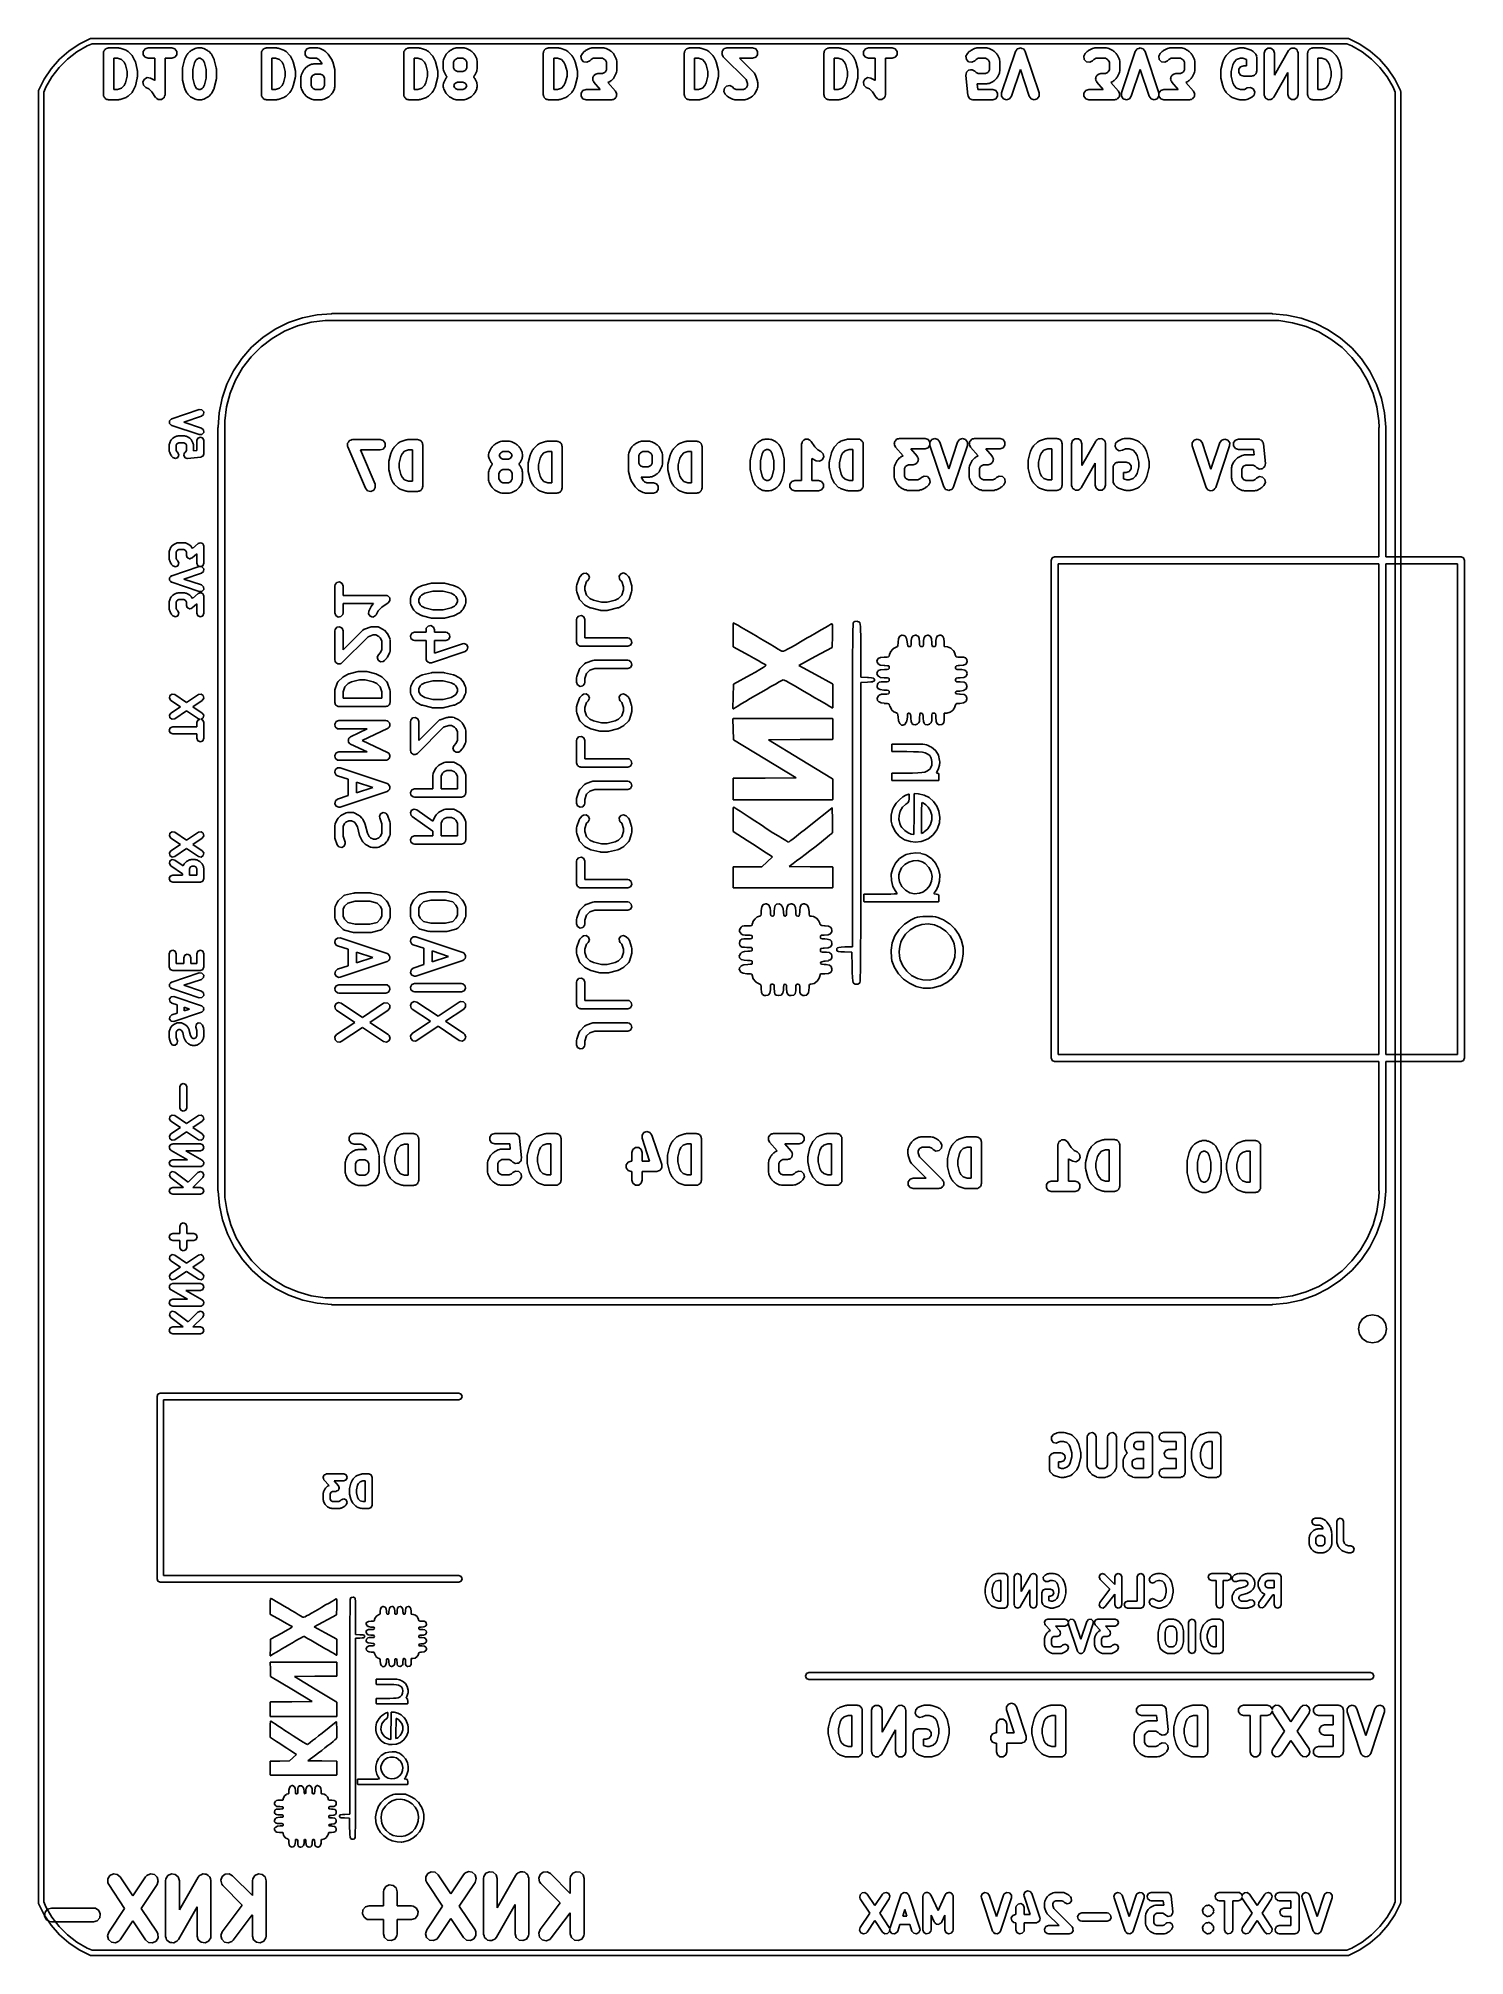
# Model space of a CAD drawing. Extents: x 48.3 to 74.1, y -74 to -39.4.
import ezdxf

# ---------------------------------------------------------------- set-up
doc = ezdxf.new("R2010")
doc.units = 0
doc.layers.add('BLACK', color=7, linetype='CONTINUOUS')

msp = doc.modelspace()

# ---------------------------------------------------------------- linework, layer by layer
at = {"layer": 'BLACK', "linetype": 'CONTINUOUS'}
for p, q in [((48.8621, -39.5885), (49.0512, -39.4626)), ((49.194, -39.4958), (49.0081, -39.6027)), ((49.0512, -39.4626), (49.2551, -39.3624)), ((49.2841, -39.4586), (49.194, -39.4958)), ((49.2551, -39.3624), (49.2673, -39.3614)), ((49.2551, -39.3624), (49.2551, -39.3624)), ((49.2673, -39.3614), (49.2741, -39.3586)), ((49.2741, -39.3586), (71.9887, -39.3586)), ((71.9788, -39.4586), (49.2841, -39.4586)), ((49.5666, -39.537), (49.5807, -39.5324)), ((49.5807, -39.5324), (49.7593, -39.5324)), ((49.7593, -39.5324), (49.7737, -39.5371)), ((50.2399, -39.5503), (50.295, -39.5324)), ((50.295, -39.5324), (50.7236, -39.5324)), ((50.7236, -39.5324), (50.7787, -39.5503)), ((51.1673, -39.5391), (51.1878, -39.5324)), ((51.1878, -39.5324), (51.2593, -39.5324)), ((51.2593, -39.5324), (51.2798, -39.5391)), ((52.4237, -39.537), (52.4378, -39.5324)), ((52.4378, -39.5324), (52.6164, -39.5324)), ((52.6164, -39.5324), (52.6309, -39.5371)), ((53.1685, -39.5503), (53.2236, -39.5324)), ((53.2236, -39.5324), (53.3664, -39.5324)), ((53.3664, -39.5324), (53.387, -39.5391)), ((54.9987, -39.537), (55.0128, -39.5324)), ((55.0128, -39.5324), (55.1914, -39.5324)), ((55.1914, -39.5324), (55.2059, -39.5371)), ((55.8494, -39.5391), (55.87, -39.5324)), ((55.87, -39.5324), (56.0128, -39.5324)), ((56.0128, -39.5324), (56.0334, -39.5391)), ((57.5237, -39.537), (57.5378, -39.5324)), ((57.5378, -39.5324), (57.7164, -39.5324)), ((57.7164, -39.5324), (57.7309, -39.5371)), ((58.303, -39.5391), (58.3236, -39.5324)), ((58.3236, -39.5324), (58.5378, -39.5324)), ((58.5378, -39.5324), (58.5584, -39.5391)), ((60.0737, -39.537), (60.0878, -39.5324)), ((60.0878, -39.5324), (60.2664, -39.5324)), ((60.2664, -39.5324), (60.2809, -39.5371)), ((60.7455, -39.5392), (60.7664, -39.5324)), ((60.7664, -39.5324), (61.2307, -39.5324)), ((61.2307, -39.5324), (61.2858, -39.5503)), ((62.5987, -39.537), (62.6128, -39.5324)), ((62.6128, -39.5324), (62.7914, -39.5324)), ((62.7914, -39.5324), (62.8059, -39.5371)), ((63.272, -39.5503), (63.3271, -39.5324)), ((63.3271, -39.5324), (63.7557, -39.5324)), ((63.7557, -39.5324), (63.8108, -39.5503)), ((65.2673, -39.5391), (65.2878, -39.5324)), ((65.2878, -39.5324), (65.4664, -39.5324)), ((65.4664, -39.5324), (65.487, -39.5391)), ((66.0459, -39.5414), (66.0729, -39.5324)), ((66.0729, -39.5324), (66.0736, -39.5326)), ((66.0736, -39.5326), (66.0743, -39.5324)), ((66.0743, -39.5324), (66.1011, -39.5414)), ((67.3994, -39.5391), (67.42, -39.5324)), ((67.42, -39.5324), (67.6343, -39.5324)), ((67.6343, -39.5324), (67.6548, -39.5391)), ((68.2138, -39.5414), (68.2407, -39.5324)), ((68.2407, -39.5324), (68.2414, -39.5326)), ((68.2414, -39.5326), (68.2421, -39.5324)), ((68.2421, -39.5324), (68.269, -39.5414)), ((68.7566, -39.5391), (68.7771, -39.5324)), ((68.7771, -39.5324), (68.9914, -39.5324)), ((68.9914, -39.5324), (69.012, -39.5391)), ((70.027, -39.5371), (70.0414, -39.5324)), ((70.0414, -39.5324), (70.1128, -39.5324)), ((70.1128, -39.5324), (70.1273, -39.5371)), ((71.0008, -39.537), (71.0248, -39.5344)), ((71.0248, -39.5344), (71.0294, -39.537)), ((71.3487, -39.537), (71.3628, -39.5324)), ((71.3628, -39.5324), (71.5414, -39.5324)), ((71.5414, -39.5324), (71.5559, -39.5371)), ((72.0688, -39.4957), (71.9788, -39.4586)), ((71.9887, -39.3586), (71.9956, -39.3614)), ((71.9956, -39.3614), (72.0078, -39.3624)), ((72.0078, -39.3624), (72.2117, -39.4625)), ((72.2548, -39.6027), (72.0688, -39.4957)), ((72.2117, -39.4625), (72.4007, -39.5884)), ((48.5411, -39.9086), (48.6911, -39.738)), ((48.8377, -39.7331), (48.6858, -39.8845)), ((48.6911, -39.738), (48.8621, -39.5885)), ((49.0081, -39.6027), (48.8377, -39.7331)), ((49.487, -39.6262), (49.4915, -39.612)), ((49.487, -40.3762), (49.487, -39.6262)), ((49.4915, -39.5972), (49.5003, -39.5852)), ((49.4915, -39.612), (49.4915, -39.5972)), ((49.5003, -39.5852), (49.5049, -39.5711)), ((49.5049, -39.5711), (49.5169, -39.5623)), ((49.5169, -39.5623), (49.5256, -39.5503)), ((49.5256, -39.5503), (49.5397, -39.5457)), ((49.5397, -39.5457), (49.5517, -39.537)), ((49.5517, -39.537), (49.5666, -39.537)), ((49.7441, -39.7199), (49.6745, -39.7199)), ((49.6745, -39.7199), (49.6745, -40.2824)), ((49.8158, -39.7438), (49.7441, -39.7199)), ((49.7737, -39.5371), (49.7889, -39.5372)), ((49.7889, -39.5372), (49.8961, -39.5729)), ((49.8608, -39.7888), (49.8158, -39.7438)), ((49.8851, -39.8375), (49.8608, -39.7888)), ((49.9155, -39.9591), (49.8851, -39.8375)), ((49.8961, -39.5729), (49.9135, -39.5858)), ((49.9135, -39.5858), (49.9327, -39.5956)), ((49.9327, -39.5956), (50.0041, -39.667)), ((50.0041, -39.667), (50.011, -39.6806)), ((50.011, -39.6806), (50.0217, -39.6914)), ((50.0217, -39.6914), (50.0574, -39.7628)), ((50.0574, -39.7628), (50.059, -39.7731)), ((50.059, -39.7731), (50.0645, -39.782)), ((50.0645, -39.782), (50.1002, -39.9249)), ((50.2058, -39.5972), (50.2399, -39.5503)), ((50.2058, -39.6551), (50.2058, -39.5972)), ((50.2399, -39.702), (50.2058, -39.6551)), ((50.295, -39.7199), (50.2399, -39.702)), ((50.4155, -39.7199), (50.295, -39.7199)), ((50.4155, -40.1208), (50.4155, -39.7199)), ((50.7236, -39.7199), (50.603, -39.7199)), ((50.603, -39.7199), (50.603, -40.3762)), ((50.7787, -39.702), (50.7236, -39.7199)), ((50.7787, -39.5503), (50.8127, -39.5972)), ((50.8127, -39.6551), (50.7787, -39.702)), ((50.8127, -39.5972), (50.8127, -39.6551)), ((50.9183, -39.8891), (50.954, -39.7463)), ((50.954, -39.7463), (50.9596, -39.7374)), ((50.9596, -39.7374), (50.9611, -39.7271)), ((50.9611, -39.7271), (50.9969, -39.6557)), ((50.9969, -39.6557), (51.0075, -39.6448)), ((51.0075, -39.6448), (51.0144, -39.6313)), ((51.0144, -39.6313), (51.0501, -39.5956)), ((51.0501, -39.5956), (51.0637, -39.5887)), ((51.0637, -39.5887), (51.0745, -39.578)), ((51.0745, -39.578), (51.1459, -39.5423)), ((51.1334, -39.8017), (51.103, -39.9234)), ((51.1578, -39.7531), (51.1334, -39.8017)), ((51.1459, -39.5423), (51.1673, -39.5391)), ((51.172, -39.7389), (51.1578, -39.7531)), ((51.21, -39.7199), (51.172, -39.7389)), ((51.2371, -39.7199), (51.21, -39.7199)), ((51.2752, -39.7389), (51.2371, -39.7199)), ((51.2894, -39.7531), (51.2752, -39.7389)), ((51.2798, -39.5391), (51.3012, -39.5423)), ((51.3137, -39.8017), (51.2894, -39.7531)), ((51.3012, -39.5423), (51.3726, -39.578)), ((51.3441, -39.9234), (51.3137, -39.8017)), ((51.3726, -39.578), (51.3835, -39.5887)), ((51.3835, -39.5887), (51.397, -39.5956)), ((51.397, -39.5956), (51.4327, -39.6313)), ((51.4327, -39.6313), (51.4396, -39.6448)), ((51.4396, -39.6448), (51.4503, -39.6557)), ((51.4503, -39.6557), (51.486, -39.7271)), ((51.486, -39.7271), (51.4875, -39.7374)), ((51.4875, -39.7374), (51.4931, -39.7463)), ((51.4931, -39.7463), (51.5288, -39.8891)), ((52.3441, -39.6262), (52.3487, -39.612)), ((52.3441, -40.3762), (52.3441, -39.6262)), ((52.3487, -39.5972), (52.3574, -39.5852)), ((52.3487, -39.612), (52.3487, -39.5972)), ((52.3574, -39.5852), (52.362, -39.5711)), ((52.362, -39.5711), (52.374, -39.5623)), ((52.374, -39.5623), (52.3827, -39.5503)), ((52.3827, -39.5503), (52.3969, -39.5457)), ((52.3969, -39.5457), (52.4089, -39.537)), ((52.4089, -39.537), (52.4237, -39.537)), ((52.6012, -39.7199), (52.5316, -39.7199)), ((52.5316, -39.7199), (52.5316, -40.2824)), ((52.6729, -39.7438), (52.6012, -39.7199)), ((52.6309, -39.5371), (52.6461, -39.5372)), ((52.6461, -39.5372), (52.7532, -39.5729)), ((52.7179, -39.7888), (52.6729, -39.7438)), ((52.7422, -39.8375), (52.7179, -39.7888)), ((52.7727, -39.9591), (52.7422, -39.8375)), ((52.7532, -39.5729), (52.7706, -39.5858)), ((52.7706, -39.5858), (52.7899, -39.5956)), ((52.7899, -39.5956), (52.8613, -39.667)), ((52.8613, -39.667), (52.8682, -39.6806)), ((52.8682, -39.6806), (52.8788, -39.6914)), ((52.8788, -39.6914), (52.9146, -39.7628)), ((52.9146, -39.7628), (52.9161, -39.7731)), ((52.9161, -39.7731), (52.9217, -39.782)), ((52.9217, -39.782), (52.9574, -39.9249)), ((53.1216, -39.917), (53.1573, -39.8813)), ((53.1344, -39.5972), (53.1685, -39.5503)), ((53.1344, -39.6551), (53.1344, -39.5972)), ((53.1685, -39.702), (53.1344, -39.6551)), ((53.1573, -39.8813), (53.1708, -39.8744)), ((53.2236, -39.7199), (53.1685, -39.702)), ((53.1708, -39.8744), (53.1816, -39.8637)), ((53.1816, -39.8637), (53.2531, -39.828)), ((53.3443, -39.7199), (53.2236, -39.7199)), ((53.2531, -39.828), (53.2744, -39.8248)), ((53.2744, -39.8248), (53.295, -39.8181)), ((53.295, -39.8181), (53.4378, -39.8181)), ((53.3823, -39.7389), (53.3443, -39.7199)), ((53.4007, -39.7573), (53.3823, -39.7389)), ((53.387, -39.5391), (53.4083, -39.5423)), ((53.4422, -39.8195), (53.4007, -39.7573)), ((53.4083, -39.5423), (53.4798, -39.578)), ((53.4378, -39.8181), (53.4422, -39.8195)), ((53.4798, -39.578), (53.4906, -39.5887)), ((53.4906, -39.5887), (53.5041, -39.5956)), ((53.5041, -39.5956), (53.5399, -39.6313)), ((53.5399, -39.6313), (53.5441, -39.6397)), ((53.5441, -39.6397), (53.5516, -39.6456)), ((53.5516, -39.6456), (53.623, -39.7527)), ((53.623, -39.7527), (53.6274, -39.7683)), ((53.6274, -39.7683), (53.6359, -39.782)), ((53.6359, -39.782), (53.6717, -39.9249)), ((54.9191, -39.6262), (54.9237, -39.612)), ((54.9191, -40.3762), (54.9191, -39.6262)), ((54.9237, -39.5972), (54.9324, -39.5852)), ((54.9237, -39.612), (54.9237, -39.5972)), ((54.9324, -39.5852), (54.937, -39.5711)), ((54.937, -39.5711), (54.949, -39.5623)), ((54.949, -39.5623), (54.9577, -39.5503)), ((54.9577, -39.5503), (54.9719, -39.5457)), ((54.9719, -39.5457), (54.9839, -39.537)), ((54.9839, -39.537), (54.9987, -39.537)), ((55.1762, -39.7199), (55.1066, -39.7199)), ((55.1066, -39.7199), (55.1066, -40.2824)), ((55.2479, -39.7438), (55.1762, -39.7199)), ((55.2059, -39.5371), (55.2211, -39.5372)), ((55.2211, -39.5372), (55.3282, -39.5729)), ((55.2929, -39.7888), (55.2479, -39.7438)), ((55.3172, -39.8375), (55.2929, -39.7888)), ((55.3477, -39.9591), (55.3172, -39.8375)), ((55.3282, -39.5729), (55.3456, -39.5858)), ((55.3456, -39.5858), (55.3649, -39.5956)), ((55.3649, -39.5956), (55.4363, -39.667)), ((55.4363, -39.667), (55.4432, -39.6806)), ((55.4432, -39.6806), (55.4538, -39.6914)), ((55.4538, -39.6914), (55.4896, -39.7628)), ((55.4896, -39.7628), (55.4911, -39.7731)), ((55.4911, -39.7731), (55.4967, -39.782)), ((55.4967, -39.782), (55.5324, -39.9249)), ((55.6334, -39.769), (55.6401, -39.7485)), ((55.6334, -39.9119), (55.6334, -39.769)), ((55.6401, -39.7485), (55.6433, -39.7271)), ((55.6433, -39.7271), (55.679, -39.6557)), ((55.679, -39.6557), (55.6897, -39.6448)), ((55.6897, -39.6448), (55.6966, -39.6313)), ((55.6966, -39.6313), (55.7323, -39.5956)), ((55.7323, -39.5956), (55.7458, -39.5887)), ((55.7458, -39.5887), (55.7566, -39.578)), ((55.7566, -39.578), (55.8281, -39.5423)), ((55.8399, -39.7531), (55.8209, -39.7912)), ((55.8209, -39.7912), (55.8209, -39.8898)), ((55.8281, -39.5423), (55.8494, -39.5391)), ((55.8541, -39.7389), (55.8399, -39.7531)), ((55.8921, -39.7199), (55.8541, -39.7389)), ((55.9907, -39.7199), (55.8921, -39.7199)), ((56.0287, -39.7389), (55.9907, -39.7199)), ((56.0429, -39.7531), (56.0287, -39.7389)), ((56.0334, -39.5391), (56.0548, -39.5423)), ((56.062, -39.7912), (56.0429, -39.7531)), ((56.0548, -39.5423), (56.1262, -39.578)), ((56.062, -39.8898), (56.062, -39.7912)), ((56.1262, -39.578), (56.137, -39.5887)), ((56.137, -39.5887), (56.1506, -39.5956)), ((56.1506, -39.5956), (56.1863, -39.6313)), ((56.1863, -39.6313), (56.1932, -39.6448)), ((56.1932, -39.6448), (56.2038, -39.6557)), ((56.2038, -39.6557), (56.2396, -39.7271)), ((56.2396, -39.7271), (56.2428, -39.7485)), ((56.2428, -39.7485), (56.2495, -39.769)), ((56.2495, -39.769), (56.2495, -39.9119)), ((57.4441, -39.6262), (57.4487, -39.612)), ((57.4441, -40.3762), (57.4441, -39.6262)), ((57.4487, -39.5972), (57.4574, -39.5852)), ((57.4487, -39.612), (57.4487, -39.5972)), ((57.4574, -39.5852), (57.462, -39.5711)), ((57.462, -39.5711), (57.474, -39.5623)), ((57.474, -39.5623), (57.4827, -39.5503)), ((57.4827, -39.5503), (57.4969, -39.5457)), ((57.4969, -39.5457), (57.5089, -39.537)), ((57.5089, -39.537), (57.5237, -39.537)), ((57.7012, -39.7199), (57.6316, -39.7199)), ((57.6316, -39.7199), (57.6316, -40.2824)), ((57.7729, -39.7438), (57.7012, -39.7199)), ((57.7309, -39.5371), (57.7461, -39.5372)), ((57.7461, -39.5372), (57.8532, -39.5729)), ((57.8179, -39.7888), (57.7729, -39.7438)), ((57.8422, -39.8375), (57.8179, -39.7888)), ((57.8727, -39.9591), (57.8422, -39.8375)), ((57.8532, -39.5729), (57.8706, -39.5858)), ((57.8706, -39.5858), (57.8899, -39.5956)), ((57.8899, -39.5956), (57.9613, -39.667)), ((57.9613, -39.667), (57.9682, -39.6806)), ((57.9682, -39.6806), (57.9788, -39.6914)), ((57.9788, -39.6914), (58.0146, -39.7628)), ((58.0146, -39.7628), (58.0161, -39.7731)), ((58.0161, -39.7731), (58.0217, -39.782)), ((58.0217, -39.782), (58.0574, -39.9249)), ((58.1238, -39.6829), (58.1501, -39.6313)), ((58.1329, -39.7402), (58.1238, -39.6829)), ((58.1739, -39.7811), (58.1329, -39.7402)), ((58.1501, -39.6313), (58.1858, -39.5956)), ((58.2311, -39.7902), (58.1739, -39.7811)), ((58.1858, -39.5956), (58.1994, -39.5887)), ((58.1994, -39.5887), (58.2102, -39.578)), ((58.2102, -39.578), (58.2816, -39.5423)), ((58.2827, -39.7639), (58.2311, -39.7902)), ((58.2816, -39.5423), (58.303, -39.5391)), ((58.3077, -39.7389), (58.2827, -39.7639)), ((58.3457, -39.7199), (58.3077, -39.7389)), ((58.5157, -39.7199), (58.3457, -39.7199)), ((58.5537, -39.7389), (58.5157, -39.7199)), ((58.5679, -39.7531), (58.5537, -39.7389)), ((58.5584, -39.5391), (58.5798, -39.5423)), ((58.587, -39.7912), (58.5679, -39.7531)), ((58.5798, -39.5423), (58.6512, -39.578)), ((58.587, -39.9255), (58.587, -39.7912)), ((58.6512, -39.578), (58.662, -39.5887)), ((58.662, -39.5887), (58.6756, -39.5956)), ((58.6756, -39.5956), (58.7113, -39.6313)), ((58.7113, -39.6313), (58.7182, -39.6448)), ((58.7182, -39.6448), (58.7288, -39.6557)), ((58.7288, -39.6557), (58.7646, -39.7271)), ((58.7646, -39.7271), (58.7678, -39.7485)), ((58.7678, -39.7485), (58.7745, -39.769)), ((58.7745, -39.769), (58.7745, -39.9476)), ((59.9941, -39.6262), (59.9987, -39.612)), ((59.9941, -40.3762), (59.9941, -39.6262)), ((59.9987, -39.5972), (60.0074, -39.5852)), ((59.9987, -39.612), (59.9987, -39.5972)), ((60.0074, -39.5852), (60.012, -39.5711)), ((60.012, -39.5711), (60.024, -39.5623)), ((60.024, -39.5623), (60.0327, -39.5503)), ((60.0327, -39.5503), (60.0469, -39.5457)), ((60.0469, -39.5457), (60.0589, -39.537)), ((60.0589, -39.537), (60.0737, -39.537)), ((60.2512, -39.7199), (60.1816, -39.7199)), ((60.1816, -39.7199), (60.1816, -40.2824)), ((60.3229, -39.7438), (60.2512, -39.7199)), ((60.2809, -39.5371), (60.2961, -39.5372)), ((60.2961, -39.5372), (60.4032, -39.5729)), ((60.3679, -39.7888), (60.3229, -39.7438)), ((60.3922, -39.8375), (60.3679, -39.7888)), ((60.4227, -39.9591), (60.3922, -39.8375)), ((60.4032, -39.5729), (60.4206, -39.5858)), ((60.4206, -39.5858), (60.4399, -39.5956)), ((60.4399, -39.5956), (60.5113, -39.667)), ((60.5113, -39.667), (60.5182, -39.6806)), ((60.5182, -39.6806), (60.5288, -39.6914)), ((60.5288, -39.6914), (60.5646, -39.7628)), ((60.5646, -39.7628), (60.5661, -39.7731)), ((60.5661, -39.7731), (60.5717, -39.782)), ((60.5717, -39.782), (60.6074, -39.9249)), ((60.6738, -39.6408), (60.6773, -39.6192)), ((60.6773, -39.6476), (60.6738, -39.6408)), ((60.6773, -39.5972), (60.6817, -39.5911)), ((60.6773, -39.6192), (60.6773, -39.5972)), ((60.6773, -39.6551), (60.6773, -39.6476)), ((60.6902, -39.6729), (60.6773, -39.6551)), ((60.6817, -39.5911), (60.6829, -39.5836)), ((60.6829, -39.5836), (60.6984, -39.5681)), ((60.7001, -39.6925), (60.6902, -39.6729)), ((60.6984, -39.5681), (60.7113, -39.5503)), ((61.113, -40.1054), (60.7001, -39.6925)), ((60.7113, -39.5503), (60.7185, -39.548)), ((60.7185, -39.548), (60.7239, -39.5426)), ((60.7239, -39.5426), (60.7455, -39.5392)), ((61.2307, -39.7199), (60.9928, -39.7199)), ((60.9928, -39.7199), (61.2613, -39.9885)), ((61.2858, -39.702), (61.2307, -39.7199)), ((61.2858, -39.5503), (61.3199, -39.5972)), ((61.3199, -39.6551), (61.2858, -39.702)), ((61.3199, -39.5972), (61.3199, -39.6551)), ((62.5191, -39.6262), (62.5237, -39.612)), ((62.5191, -40.3762), (62.5191, -39.6262)), ((62.5237, -39.5972), (62.5324, -39.5852)), ((62.5237, -39.612), (62.5237, -39.5972)), ((62.5324, -39.5852), (62.537, -39.5711)), ((62.537, -39.5711), (62.549, -39.5623)), ((62.549, -39.5623), (62.5577, -39.5503)), ((62.5577, -39.5503), (62.5719, -39.5457)), ((62.5719, -39.5457), (62.5839, -39.537)), ((62.5839, -39.537), (62.5987, -39.537)), ((62.7762, -39.7199), (62.7066, -39.7199)), ((62.7066, -39.7199), (62.7066, -40.2824)), ((62.8479, -39.7438), (62.7762, -39.7199)), ((62.8059, -39.5371), (62.8211, -39.5372)), ((62.8211, -39.5372), (62.9282, -39.5729)), ((62.8929, -39.7888), (62.8479, -39.7438)), ((62.9172, -39.8375), (62.8929, -39.7888)), ((62.9477, -39.9591), (62.9172, -39.8375)), ((62.9282, -39.5729), (62.9456, -39.5858)), ((62.9456, -39.5858), (62.9649, -39.5956)), ((62.9649, -39.5956), (63.0363, -39.667)), ((63.0363, -39.667), (63.0432, -39.6806)), ((63.0432, -39.6806), (63.0538, -39.6914)), ((63.0538, -39.6914), (63.0896, -39.7628)), ((63.0896, -39.7628), (63.0911, -39.7731)), ((63.0911, -39.7731), (63.0967, -39.782)), ((63.0967, -39.782), (63.1324, -39.9249)), ((63.238, -39.5972), (63.272, -39.5503)), ((63.238, -39.6551), (63.238, -39.5972)), ((63.272, -39.702), (63.238, -39.6551)), ((63.3271, -39.7199), (63.272, -39.702)), ((63.4477, -39.7199), (63.3271, -39.7199)), ((63.4477, -40.1208), (63.4477, -39.7199)), ((63.7557, -39.7199), (63.6352, -39.7199)), ((63.6352, -39.7199), (63.6352, -40.3762)), ((63.8108, -39.702), (63.7557, -39.7199)), ((63.8108, -39.5503), (63.8449, -39.5972)), ((63.8449, -39.6551), (63.8108, -39.702)), ((63.8449, -39.5972), (63.8449, -39.6551)), ((65.0881, -39.6829), (65.1144, -39.6313)), ((65.0972, -39.7402), (65.0881, -39.6829)), ((65.1381, -39.7811), (65.0972, -39.7402)), ((65.1144, -39.6313), (65.1501, -39.5956)), ((65.1954, -39.7902), (65.1381, -39.7811)), ((65.1501, -39.5956), (65.1637, -39.5887)), ((65.1637, -39.5887), (65.1745, -39.578)), ((65.1745, -39.578), (65.2459, -39.5423)), ((65.247, -39.7639), (65.1954, -39.7902)), ((65.2459, -39.5423), (65.2673, -39.5391)), ((65.272, -39.7389), (65.247, -39.7639)), ((65.31, -39.7199), (65.272, -39.7389)), ((65.4443, -39.7199), (65.31, -39.7199)), ((65.4823, -39.7389), (65.4443, -39.7199)), ((65.4965, -39.7531), (65.4823, -39.7389)), ((65.487, -39.5391), (65.5083, -39.5423)), ((65.5155, -39.7912), (65.4965, -39.7531)), ((65.5083, -39.5423), (65.5798, -39.578)), ((65.5155, -39.9255), (65.5155, -39.7912)), ((65.5798, -39.578), (65.5906, -39.5887)), ((65.5906, -39.5887), (65.6041, -39.5956)), ((65.6041, -39.5956), (65.6399, -39.6313)), ((65.6399, -39.6313), (65.6468, -39.6448)), ((65.6468, -39.6448), (65.6574, -39.6557)), ((65.6574, -39.6557), (65.6931, -39.7271)), ((65.6931, -39.7271), (65.6963, -39.7485)), ((65.6963, -39.7485), (65.703, -39.769)), ((65.703, -39.769), (65.703, -39.9476)), ((65.7346, -40.3465), (65.9846, -39.5965)), ((65.9846, -39.5965), (66.0014, -39.5738)), ((66.0014, -39.5738), (66.0179, -39.5507)), ((66.0179, -39.5507), (66.0186, -39.5505)), ((66.0186, -39.5505), (66.019, -39.5499)), ((66.019, -39.5499), (66.0459, -39.5414)), ((66.1011, -39.5414), (66.1281, -39.5499)), ((66.1281, -39.5499), (66.1285, -39.5505)), ((66.1285, -39.5505), (66.1292, -39.5507)), ((66.1292, -39.5507), (66.1457, -39.5738)), ((66.1457, -39.5738), (66.1625, -39.5965)), ((66.1625, -39.5965), (66.4125, -40.3465)), ((67.2203, -39.6829), (67.2466, -39.6313)), ((67.2293, -39.7402), (67.2203, -39.6829)), ((67.2703, -39.7811), (67.2293, -39.7402)), ((67.2466, -39.6313), (67.2823, -39.5956)), ((67.3275, -39.7902), (67.2703, -39.7811)), ((67.2823, -39.5956), (67.2958, -39.5887)), ((67.2958, -39.5887), (67.3066, -39.578)), ((67.3066, -39.578), (67.3781, -39.5423)), ((67.3791, -39.7639), (67.3275, -39.7902)), ((67.3781, -39.5423), (67.3994, -39.5391)), ((67.4041, -39.7389), (67.3791, -39.7639)), ((67.4421, -39.7199), (67.4041, -39.7389)), ((67.6121, -39.7199), (67.4421, -39.7199)), ((67.6502, -39.7389), (67.6121, -39.7199)), ((67.6644, -39.7531), (67.6502, -39.7389)), ((67.6548, -39.5391), (67.6762, -39.5423)), ((67.6834, -39.7912), (67.6644, -39.7531)), ((67.6762, -39.5423), (67.7476, -39.578)), ((67.6834, -39.9255), (67.6834, -39.7912)), ((67.7476, -39.578), (67.7585, -39.5887)), ((67.7585, -39.5887), (67.772, -39.5956)), ((67.772, -39.5956), (67.8077, -39.6313)), ((67.8077, -39.6313), (67.8146, -39.6448)), ((67.8146, -39.6448), (67.8253, -39.6557)), ((67.8253, -39.6557), (67.861, -39.7271)), ((67.861, -39.7271), (67.8642, -39.7485)), ((67.8642, -39.7485), (67.8709, -39.769)), ((67.8709, -39.769), (67.8709, -39.9476)), ((67.9025, -40.3465), (68.1525, -39.5965)), ((68.1525, -39.5965), (68.1693, -39.5738)), ((68.1693, -39.5738), (68.1857, -39.5507)), ((68.1857, -39.5507), (68.1864, -39.5505)), ((68.1864, -39.5505), (68.1869, -39.5499)), ((68.1869, -39.5499), (68.2138, -39.5414)), ((68.269, -39.5414), (68.2959, -39.5499)), ((68.2959, -39.5499), (68.2964, -39.5505)), ((68.2964, -39.5505), (68.2971, -39.5507)), ((68.2971, -39.5507), (68.3136, -39.5738)), ((68.3136, -39.5738), (68.3304, -39.5965)), ((68.3304, -39.5965), (68.5804, -40.3465)), ((68.5774, -39.6829), (68.6037, -39.6313)), ((68.5865, -39.7402), (68.5774, -39.6829)), ((68.6274, -39.7811), (68.5865, -39.7402)), ((68.6037, -39.6313), (68.6394, -39.5956)), ((68.6847, -39.7902), (68.6274, -39.7811)), ((68.6394, -39.5956), (68.653, -39.5887)), ((68.653, -39.5887), (68.6638, -39.578)), ((68.6638, -39.578), (68.7352, -39.5423)), ((68.7363, -39.7639), (68.6847, -39.7902)), ((68.7352, -39.5423), (68.7566, -39.5391)), ((68.7612, -39.7389), (68.7363, -39.7639)), ((68.7993, -39.7199), (68.7612, -39.7389)), ((68.9693, -39.7199), (68.7993, -39.7199)), ((69.0073, -39.7389), (68.9693, -39.7199)), ((69.0215, -39.7531), (69.0073, -39.7389)), ((69.012, -39.5391), (69.0333, -39.5423)), ((69.0405, -39.7912), (69.0215, -39.7531)), ((69.0333, -39.5423), (69.1048, -39.578)), ((69.0405, -39.9255), (69.0405, -39.7912)), ((69.1048, -39.578), (69.1156, -39.5887)), ((69.1156, -39.5887), (69.1291, -39.5956)), ((69.1291, -39.5956), (69.1649, -39.6313)), ((69.1649, -39.6313), (69.1718, -39.6448)), ((69.1718, -39.6448), (69.1824, -39.6557)), ((69.1824, -39.6557), (69.2181, -39.7271)), ((69.2181, -39.7271), (69.2213, -39.7485)), ((69.2213, -39.7485), (69.228, -39.769)), ((69.228, -39.769), (69.228, -39.9476)), ((69.7005, -39.9249), (69.7362, -39.782)), ((69.7362, -39.782), (69.7417, -39.7731)), ((69.7417, -39.7731), (69.7433, -39.7628)), ((69.7433, -39.7628), (69.779, -39.6914)), ((69.779, -39.6914), (69.7897, -39.6806)), ((69.7897, -39.6806), (69.7966, -39.667)), ((69.7966, -39.667), (69.868, -39.5956)), ((69.868, -39.5956), (69.8872, -39.5858)), ((69.9156, -39.8375), (69.8852, -39.9591)), ((69.8872, -39.5858), (69.9046, -39.5729)), ((69.9046, -39.5729), (70.0118, -39.5372)), ((69.9399, -39.7888), (69.9156, -39.8375)), ((69.9849, -39.7438), (69.9399, -39.7888)), ((70.0566, -39.7199), (69.9849, -39.7438)), ((70.0118, -39.5372), (70.027, -39.5371)), ((70.0237, -39.9186), (70.0577, -39.8718)), ((70.0976, -39.7199), (70.0566, -39.7199)), ((70.0577, -39.8718), (70.1128, -39.8538)), ((70.162, -39.7414), (70.0976, -39.7199)), ((70.1128, -39.8538), (70.162, -39.8538)), ((70.1273, -39.5371), (70.1425, -39.5372)), ((70.1425, -39.5372), (70.2496, -39.5729)), ((70.162, -39.8538), (70.162, -39.7414)), ((70.2496, -39.5729), (70.267, -39.5858)), ((70.267, -39.5858), (70.2863, -39.5956)), ((70.2863, -39.5956), (70.322, -39.6313)), ((70.322, -39.6313), (70.3254, -39.638)), ((70.3254, -39.638), (70.3315, -39.6425)), ((70.3315, -39.6425), (70.3383, -39.6634)), ((70.3383, -39.6634), (70.3483, -39.6829)), ((70.3483, -39.6829), (70.3471, -39.6904)), ((70.3471, -39.6904), (70.3495, -39.6976)), ((70.3495, -39.6976), (70.3495, -39.9476)), ((70.4834, -39.6262), (70.5013, -39.5711)), ((70.4834, -40.3762), (70.4834, -39.6262)), ((70.5013, -39.5711), (70.5482, -39.537)), ((70.5482, -39.537), (70.6061, -39.537)), ((70.6061, -39.537), (70.653, -39.5711)), ((70.653, -39.5711), (70.6709, -39.6262)), ((70.6709, -40.0231), (70.9243, -39.5797)), ((70.6709, -39.6262), (70.6709, -40.0231)), ((70.9243, -39.5797), (70.9282, -39.5761)), ((70.9282, -39.5761), (70.9299, -39.5711)), ((70.9299, -39.5711), (70.9494, -39.5569)), ((70.9494, -39.5569), (70.9672, -39.5407)), ((70.9672, -39.5407), (70.9725, -39.5401)), ((70.9725, -39.5401), (70.9767, -39.537)), ((70.9767, -39.537), (71.0008, -39.537)), ((71.0294, -39.537), (71.0347, -39.537)), ((71.0347, -39.537), (71.0542, -39.5512)), ((71.0542, -39.5512), (71.0751, -39.5631)), ((71.0751, -39.5631), (71.0773, -39.568)), ((71.0773, -39.568), (71.0815, -39.5711)), ((71.0815, -39.5711), (71.089, -39.594)), ((71.089, -39.594), (71.0989, -39.616)), ((71.0989, -39.616), (71.0978, -39.6211)), ((71.0978, -39.6211), (71.0995, -39.6262)), ((71.0995, -39.6262), (71.0995, -40.3762)), ((71.2691, -39.6262), (71.2737, -39.612)), ((71.2691, -40.3762), (71.2691, -39.6262)), ((71.2737, -39.5972), (71.2824, -39.5852)), ((71.2737, -39.612), (71.2737, -39.5972)), ((71.2824, -39.5852), (71.287, -39.5711)), ((71.287, -39.5711), (71.299, -39.5623)), ((71.299, -39.5623), (71.3077, -39.5503)), ((71.3077, -39.5503), (71.3219, -39.5457)), ((71.3219, -39.5457), (71.3339, -39.537)), ((71.3339, -39.537), (71.3487, -39.537)), ((71.5262, -39.7199), (71.4566, -39.7199)), ((71.4566, -39.7199), (71.4566, -40.2824)), ((71.5979, -39.7438), (71.5262, -39.7199)), ((71.5559, -39.5371), (71.5711, -39.5372)), ((71.5711, -39.5372), (71.6782, -39.5729)), ((71.6429, -39.7888), (71.5979, -39.7438)), ((71.6672, -39.8375), (71.6429, -39.7888)), ((71.6977, -39.9591), (71.6672, -39.8375)), ((71.6782, -39.5729), (71.6956, -39.5858)), ((71.6956, -39.5858), (71.7149, -39.5956)), ((71.7149, -39.5956), (71.7863, -39.667)), ((71.7863, -39.667), (71.7932, -39.6806)), ((71.7932, -39.6806), (71.8038, -39.6914)), ((71.8038, -39.6914), (71.8396, -39.7628)), ((71.8396, -39.7628), (71.8411, -39.7731)), ((71.8411, -39.7731), (71.8467, -39.782)), ((71.8467, -39.782), (71.8824, -39.9249)), ((72.4252, -39.733), (72.2548, -39.6027)), ((72.4007, -39.5884), (72.5717, -39.738)), ((72.5771, -39.8845), (72.4252, -39.733)), ((72.5717, -39.738), (72.7218, -39.9085)), ((48.3138, -40.3008), (48.4146, -40.0972)), ((48.4146, -40.0972), (48.5411, -39.9086)), ((48.5549, -40.0545), (48.4474, -40.2402)), ((48.6858, -39.8845), (48.5549, -40.0545)), ((49.8158, -40.2585), (49.8608, -40.2135)), ((49.8608, -40.2135), (49.8851, -40.1649)), ((49.8851, -40.1649), (49.9155, -40.0432)), ((49.9155, -40.0432), (49.9155, -39.9591)), ((50.0645, -40.2203), (50.059, -40.2292)), ((50.1002, -40.0775), (50.0645, -40.2203)), ((50.1002, -39.9249), (50.0994, -39.9365)), ((50.0994, -39.9365), (50.103, -39.9476)), ((50.103, -40.0547), (50.0994, -40.0658)), ((50.0994, -40.0658), (50.1002, -40.0775)), ((50.103, -39.9476), (50.103, -40.0547)), ((50.2023, -40.1479), (50.2282, -40.0961)), ((50.2118, -40.2051), (50.2023, -40.1479)), ((50.2531, -40.2457), (50.2118, -40.2051)), ((50.2282, -40.0961), (50.2796, -40.0694)), ((50.2796, -40.0694), (50.3369, -40.078)), ((50.3369, -40.078), (50.4083, -40.1137)), ((50.4083, -40.1137), (50.4155, -40.1208)), ((50.9155, -39.9119), (50.9191, -39.9008)), ((50.9155, -40.0905), (50.9155, -39.9119)), ((50.9191, -40.1016), (50.9155, -40.0905)), ((50.9191, -39.9008), (50.9183, -39.8891)), ((50.9183, -40.1132), (50.9191, -40.1016)), ((50.954, -40.256), (50.9183, -40.1132)), ((51.103, -39.9234), (51.103, -40.0789)), ((51.103, -40.0789), (51.1334, -40.2006)), ((51.1334, -40.2006), (51.1578, -40.2492)), ((51.2894, -40.2492), (51.3137, -40.2006)), ((51.3137, -40.2006), (51.3441, -40.0789)), ((51.3441, -40.0789), (51.3441, -39.9234)), ((51.5288, -40.1132), (51.4931, -40.256)), ((51.5288, -39.8891), (51.528, -39.9008)), ((51.528, -39.9008), (51.5316, -39.9119)), ((51.5316, -40.0905), (51.528, -40.1016)), ((51.528, -40.1016), (51.5288, -40.1132)), ((51.5316, -39.9119), (51.5316, -40.0905)), ((52.6729, -40.2585), (52.7179, -40.2135)), ((52.7179, -40.2135), (52.7422, -40.1649)), ((52.7422, -40.1649), (52.7727, -40.0432)), ((52.7727, -40.0432), (52.7727, -39.9591)), ((52.9217, -40.2203), (52.9161, -40.2292)), ((52.9574, -40.0775), (52.9217, -40.2203)), ((52.9574, -39.9249), (52.9566, -39.9365)), ((52.9566, -39.9365), (52.9602, -39.9476)), ((52.9602, -40.0547), (52.9566, -40.0658)), ((52.9566, -40.0658), (52.9574, -40.0775)), ((52.9602, -39.9476), (52.9602, -40.0547)), ((53.0584, -40.0547), (53.0651, -40.0342)), ((53.0584, -40.2333), (53.0584, -40.0547)), ((53.0651, -40.0342), (53.0683, -40.0128)), ((53.0683, -40.0128), (53.104, -39.9414)), ((53.104, -39.9414), (53.1147, -39.9306)), ((53.1147, -39.9306), (53.1216, -39.917)), ((53.2649, -40.0388), (53.2459, -40.0769)), ((53.2459, -40.0769), (53.2459, -40.2112)), ((53.2459, -40.2112), (53.2649, -40.2492)), ((53.2791, -40.0246), (53.2649, -40.0388)), ((53.3171, -40.0056), (53.2791, -40.0246)), ((53.4157, -40.0056), (53.3171, -40.0056)), ((53.4537, -40.0246), (53.4157, -40.0056)), ((53.4679, -40.0388), (53.4537, -40.0246)), ((53.487, -40.0769), (53.4679, -40.0388)), ((53.4679, -40.2492), (53.487, -40.2112)), ((53.487, -40.2112), (53.487, -40.0769)), ((53.6717, -39.9249), (53.6708, -39.9365)), ((53.6708, -39.9365), (53.6745, -39.9476)), ((53.6745, -39.9476), (53.6745, -40.2333)), ((55.2479, -40.2585), (55.2929, -40.2135)), ((55.2929, -40.2135), (55.3172, -40.1649)), ((55.3172, -40.1649), (55.3477, -40.0432)), ((55.3477, -40.0432), (55.3477, -39.9591)), ((55.4967, -40.2203), (55.4911, -40.2292)), ((55.5324, -40.0775), (55.4967, -40.2203)), ((55.5324, -39.9249), (55.5316, -39.9365)), ((55.5316, -39.9365), (55.5352, -39.9476)), ((55.5352, -40.0547), (55.5316, -40.0658)), ((55.5316, -40.0658), (55.5324, -40.0775)), ((55.5352, -39.9476), (55.5352, -40.0547)), ((55.6401, -39.9324), (55.6334, -39.9119)), ((55.6334, -40.1976), (55.6401, -40.177)), ((55.6334, -40.2333), (55.6334, -40.1976)), ((55.6433, -39.9538), (55.6401, -39.9324)), ((55.6401, -40.177), (55.6433, -40.1557)), ((55.679, -40.0252), (55.6433, -39.9538)), ((55.6433, -40.1557), (55.679, -40.0842)), ((55.6897, -40.0361), (55.679, -40.0252)), ((55.679, -40.0842), (55.6897, -40.0734)), ((55.6966, -40.0496), (55.6897, -40.0361)), ((55.6897, -40.0734), (55.6966, -40.0599)), ((55.7017, -40.0547), (55.6966, -40.0496)), ((55.6966, -40.0599), (55.7017, -40.0547)), ((55.8209, -39.8898), (55.8399, -39.9278)), ((55.8399, -40.1817), (55.823, -40.2155)), ((55.823, -40.2155), (55.8399, -40.2492)), ((55.8399, -39.9278), (55.8541, -39.942)), ((55.8541, -40.1675), (55.8399, -40.1817)), ((55.8541, -39.942), (55.8921, -39.961)), ((55.8921, -40.1485), (55.8541, -40.1675)), ((55.8921, -39.961), (55.9907, -39.961)), ((55.9907, -40.1485), (55.8921, -40.1485)), ((55.9907, -39.961), (56.0287, -39.942)), ((56.0287, -40.1675), (55.9907, -40.1485)), ((56.0287, -39.942), (56.0429, -39.9278)), ((56.0429, -40.1817), (56.0287, -40.1675)), ((56.0429, -39.9278), (56.062, -39.8898)), ((56.0598, -40.2155), (56.0429, -40.1817)), ((56.0429, -40.2492), (56.0598, -40.2155)), ((56.1863, -40.0496), (56.1811, -40.0547)), ((56.1811, -40.0547), (56.1863, -40.0599)), ((56.1932, -40.0361), (56.1863, -40.0496)), ((56.1863, -40.0599), (56.1932, -40.0734)), ((56.2038, -40.0252), (56.1932, -40.0361)), ((56.1932, -40.0734), (56.2038, -40.0842)), ((56.2396, -39.9538), (56.2038, -40.0252)), ((56.2038, -40.0842), (56.2396, -40.1557)), ((56.2428, -39.9324), (56.2396, -39.9538)), ((56.2396, -40.1557), (56.2428, -40.177)), ((56.2495, -39.9119), (56.2428, -39.9324)), ((56.2428, -40.177), (56.2495, -40.1976)), ((56.2495, -40.1976), (56.2495, -40.2333)), ((57.7729, -40.2585), (57.8179, -40.2135)), ((57.8179, -40.2135), (57.8422, -40.1649)), ((57.8422, -40.1649), (57.8727, -40.0432)), ((57.8727, -40.0432), (57.8727, -39.9591)), ((58.0217, -40.2203), (58.0161, -40.2292)), ((58.0574, -40.0775), (58.0217, -40.2203)), ((58.0574, -39.9249), (58.0566, -39.9365)), ((58.0566, -39.9365), (58.0602, -39.9476)), ((58.0602, -40.0547), (58.0566, -40.0658)), ((58.0566, -40.0658), (58.0574, -40.0775)), ((58.0602, -39.9476), (58.0602, -40.0547)), ((58.3373, -40.0989), (58.3415, -40.0804)), ((58.3415, -40.1087), (58.3373, -40.0989)), ((58.3415, -40.0615), (58.3478, -40.0528)), ((58.3415, -40.0804), (58.3415, -40.0615)), ((58.3415, -40.1194), (58.3415, -40.1087)), ((58.3527, -40.1348), (58.3415, -40.1194)), ((58.3478, -40.0528), (58.3502, -40.0424)), ((58.3502, -40.0424), (58.3645, -40.0299)), ((58.3602, -40.1522), (58.3527, -40.1348)), ((58.4741, -40.2824), (58.3602, -40.1522)), ((58.3645, -40.0299), (58.3756, -40.0146)), ((58.3756, -40.0146), (58.3858, -40.0113)), ((58.3858, -40.0113), (58.3938, -40.0043)), ((58.3938, -40.0043), (58.4127, -40.0026)), ((58.4127, -40.0026), (58.4307, -39.9967)), ((58.4307, -39.9967), (58.5157, -39.9967)), ((58.5157, -39.9967), (58.5537, -39.9777)), ((58.5537, -39.9777), (58.5679, -39.9635)), ((58.5679, -39.9635), (58.587, -39.9255)), ((58.6512, -40.1386), (58.6138, -40.1573)), ((58.6138, -40.1573), (58.7513, -40.3144)), ((58.662, -40.1279), (58.6512, -40.1386)), ((58.6756, -40.121), (58.662, -40.1279)), ((58.7113, -40.0853), (58.6756, -40.121)), ((58.7182, -40.0718), (58.7113, -40.0853)), ((58.7288, -40.061), (58.7182, -40.0718)), ((58.7646, -39.9895), (58.7288, -40.061)), ((58.7678, -39.9682), (58.7646, -39.9895)), ((58.7745, -39.9476), (58.7678, -39.9682)), ((60.3229, -40.2585), (60.3679, -40.2135)), ((60.3679, -40.2135), (60.3922, -40.1649)), ((60.3922, -40.1649), (60.4227, -40.0432)), ((60.4227, -40.0432), (60.4227, -39.9591)), ((60.5717, -40.2203), (60.5661, -40.2292)), ((60.6074, -40.0775), (60.5717, -40.2203)), ((60.6074, -39.9249), (60.6066, -39.9365)), ((60.6066, -39.9365), (60.6102, -39.9476)), ((60.6102, -40.0547), (60.6066, -40.0658)), ((60.6066, -40.0658), (60.6074, -40.0775)), ((60.6102, -39.9476), (60.6102, -40.0547)), ((60.7186, -40.2622), (60.7596, -40.2212)), ((60.7596, -40.2212), (60.8168, -40.2121)), ((60.8168, -40.2121), (60.8684, -40.2385)), ((61.137, -40.1771), (61.113, -40.1054)), ((61.1179, -40.2492), (61.137, -40.2112)), ((61.137, -40.2112), (61.137, -40.1771)), ((61.2613, -39.9885), (61.2711, -40.0077)), ((61.2711, -40.0077), (61.2839, -40.0251)), ((61.2839, -40.0251), (61.3196, -40.1322)), ((61.3196, -40.1322), (61.3198, -40.1474)), ((61.3198, -40.1474), (61.3245, -40.1619)), ((61.3245, -40.1619), (61.3245, -40.2333)), ((62.8479, -40.2585), (62.8929, -40.2135)), ((62.8929, -40.2135), (62.9172, -40.1649)), ((62.9172, -40.1649), (62.9477, -40.0432)), ((62.9477, -40.0432), (62.9477, -39.9591)), ((63.0967, -40.2203), (63.0911, -40.2292)), ((63.1324, -40.0775), (63.0967, -40.2203)), ((63.1324, -39.9249), (63.1316, -39.9365)), ((63.1316, -39.9365), (63.1352, -39.9476)), ((63.1352, -40.0547), (63.1316, -40.0658)), ((63.1316, -40.0658), (63.1324, -40.0775)), ((63.1352, -39.9476), (63.1352, -40.0547)), ((63.2344, -40.1479), (63.2603, -40.0961)), ((63.2439, -40.2051), (63.2344, -40.1479)), ((63.2852, -40.2457), (63.2439, -40.2051)), ((63.2603, -40.0961), (63.3118, -40.0694)), ((63.3118, -40.0694), (63.3691, -40.078)), ((63.3691, -40.078), (63.4405, -40.1137)), ((63.4405, -40.1137), (63.4477, -40.1208)), ((65.0874, -40.0284), (65.093, -40.0025)), ((65.1231, -40.3855), (65.0874, -40.0284)), ((65.093, -40.0025), (65.0972, -39.9765)), ((65.0972, -39.9765), (65.0992, -39.9745)), ((65.0992, -39.9745), (65.0998, -39.9717)), ((65.0998, -39.9717), (65.1195, -39.9542)), ((65.1195, -39.9542), (65.1381, -39.9355)), ((65.1381, -39.9355), (65.1409, -39.9351)), ((65.1409, -39.9351), (65.143, -39.9332)), ((65.143, -39.9332), (65.1693, -39.9306)), ((65.1693, -39.9306), (65.1954, -39.9264)), ((65.1954, -39.9264), (65.1979, -39.9277)), ((65.1979, -39.9277), (65.2007, -39.9274)), ((65.2007, -39.9274), (65.2235, -39.9407)), ((65.2235, -39.9407), (65.247, -39.9527)), ((65.247, -39.9527), (65.272, -39.9777)), ((65.272, -39.9777), (65.31, -39.9967)), ((65.4664, -40.1842), (65.2914, -40.1842)), ((65.2914, -40.1842), (65.3013, -40.2824)), ((65.31, -39.9967), (65.4443, -39.9967)), ((65.4443, -39.9967), (65.4823, -39.9777)), ((65.487, -40.1775), (65.4664, -40.1842)), ((65.4823, -39.9777), (65.4965, -39.9635)), ((65.5083, -40.1743), (65.487, -40.1775)), ((65.4965, -39.9635), (65.5155, -39.9255)), ((65.5798, -40.1386), (65.5083, -40.1743)), ((65.5906, -40.1279), (65.5798, -40.1386)), ((65.6041, -40.121), (65.5906, -40.1279)), ((65.6399, -40.0853), (65.6041, -40.121)), ((65.6468, -40.0718), (65.6399, -40.0853)), ((65.6574, -40.061), (65.6468, -40.0718)), ((65.6931, -39.9895), (65.6574, -40.061)), ((65.6963, -39.9682), (65.6931, -39.9895)), ((65.703, -39.9476), (65.6963, -39.9682)), ((66.0736, -39.9226), (65.9125, -40.4058)), ((66.2346, -40.4058), (66.0736, -39.9226)), ((67.4338, -40.0989), (67.438, -40.0804)), ((67.438, -40.1087), (67.4338, -40.0989)), ((67.438, -40.0615), (67.4442, -40.0528)), ((67.438, -40.0804), (67.438, -40.0615)), ((67.438, -40.1194), (67.438, -40.1087)), ((67.4491, -40.1348), (67.438, -40.1194)), ((67.4442, -40.0528), (67.4466, -40.0424)), ((67.4466, -40.0424), (67.4609, -40.0299)), ((67.4566, -40.1522), (67.4491, -40.1348)), ((67.5705, -40.2824), (67.4566, -40.1522)), ((67.4609, -40.0299), (67.472, -40.0146)), ((67.472, -40.0146), (67.4822, -40.0113)), ((67.4822, -40.0113), (67.4902, -40.0043)), ((67.4902, -40.0043), (67.5091, -40.0026)), ((67.5091, -40.0026), (67.5271, -39.9967)), ((67.5271, -39.9967), (67.6121, -39.9967)), ((67.6121, -39.9967), (67.6502, -39.9777)), ((67.6502, -39.9777), (67.6644, -39.9635)), ((67.6644, -39.9635), (67.6834, -39.9255)), ((67.7476, -40.1386), (67.7102, -40.1573)), ((67.7102, -40.1573), (67.8477, -40.3144)), ((67.7585, -40.1279), (67.7476, -40.1386)), ((67.772, -40.121), (67.7585, -40.1279)), ((67.8077, -40.0853), (67.772, -40.121)), ((67.8146, -40.0718), (67.8077, -40.0853)), ((67.8253, -40.061), (67.8146, -40.0718)), ((67.861, -39.9895), (67.8253, -40.061)), ((67.8642, -39.9682), (67.861, -39.9895)), ((67.8709, -39.9476), (67.8642, -39.9682)), ((68.2414, -39.9226), (68.0804, -40.4058)), ((68.4025, -40.4058), (68.2414, -39.9226)), ((68.7909, -40.0989), (68.7951, -40.0804)), ((68.7951, -40.1087), (68.7909, -40.0989)), ((68.7951, -40.0615), (68.8014, -40.0528)), ((68.7951, -40.0804), (68.7951, -40.0615)), ((68.7951, -40.1194), (68.7951, -40.1087)), ((68.8063, -40.1348), (68.7951, -40.1194)), ((68.8014, -40.0528), (68.8038, -40.0424)), ((68.8038, -40.0424), (68.818, -40.0299)), ((68.8137, -40.1522), (68.8063, -40.1348)), ((68.9277, -40.2824), (68.8137, -40.1522)), ((68.818, -40.0299), (68.8292, -40.0146)), ((68.8292, -40.0146), (68.8393, -40.0113)), ((68.8393, -40.0113), (68.8474, -40.0043)), ((68.8474, -40.0043), (68.8662, -40.0026)), ((68.8662, -40.0026), (68.8843, -39.9967)), ((68.8843, -39.9967), (68.9693, -39.9967)), ((68.9693, -39.9967), (69.0073, -39.9777)), ((69.0073, -39.9777), (69.0215, -39.9635)), ((69.0215, -39.9635), (69.0405, -39.9255)), ((69.1048, -40.1386), (69.0673, -40.1573)), ((69.0673, -40.1573), (69.2048, -40.3144)), ((69.1156, -40.1279), (69.1048, -40.1386)), ((69.1291, -40.121), (69.1156, -40.1279)), ((69.1649, -40.0853), (69.1291, -40.121)), ((69.1718, -40.0718), (69.1649, -40.0853)), ((69.1824, -40.061), (69.1718, -40.0718)), ((69.2181, -39.9895), (69.1824, -40.061)), ((69.2213, -39.9682), (69.2181, -39.9895)), ((69.228, -39.9476), (69.2213, -39.9682)), ((69.6977, -39.9476), (69.7013, -39.9365)), ((69.6977, -40.0547), (69.6977, -39.9476)), ((69.7013, -40.0658), (69.6977, -40.0547)), ((69.7013, -39.9365), (69.7005, -39.9249)), ((69.7005, -40.0775), (69.7013, -40.0658)), ((69.7362, -40.2203), (69.7005, -40.0775)), ((69.7417, -40.2292), (69.7362, -40.2203)), ((69.8852, -39.9591), (69.8852, -40.0432)), ((69.8852, -40.0432), (69.9156, -40.1649)), ((69.9156, -40.1649), (69.9399, -40.2135)), ((69.9399, -40.2135), (69.9849, -40.2585)), ((70.0237, -39.9766), (70.0237, -39.9186)), ((70.0577, -40.0234), (70.0237, -39.9766)), ((70.1128, -40.0413), (70.0577, -40.0234)), ((70.2557, -40.0413), (70.1128, -40.0413)), ((70.2698, -40.0368), (70.2557, -40.0413)), ((70.2847, -40.0368), (70.2698, -40.0368)), ((70.2967, -40.028), (70.2847, -40.0368)), ((70.3108, -40.0234), (70.2967, -40.028)), ((70.3195, -40.0114), (70.3108, -40.0234)), ((70.3315, -40.0027), (70.3195, -40.0114)), ((70.3361, -39.9886), (70.3315, -40.0027)), ((70.3449, -39.9766), (70.3361, -39.9886)), ((70.3495, -39.9476), (70.3449, -39.9617)), ((70.3449, -39.9617), (70.3449, -39.9766)), ((70.912, -39.9792), (70.6585, -40.4227)), ((70.912, -40.3762), (70.912, -39.9792)), ((71.5979, -40.2585), (71.6429, -40.2135)), ((71.6429, -40.2135), (71.6672, -40.1649)), ((71.6672, -40.1649), (71.6977, -40.0432)), ((71.6977, -40.0432), (71.6977, -39.9591)), ((71.8467, -40.2203), (71.8411, -40.2292)), ((71.8824, -40.0775), (71.8467, -40.2203)), ((71.8824, -39.9249), (71.8816, -39.9365)), ((71.8816, -39.9365), (71.8852, -39.9476)), ((71.8852, -40.0547), (71.8816, -40.0658)), ((71.8816, -40.0658), (71.8824, -40.0775)), ((71.8852, -39.9476), (71.8852, -40.0547)), ((72.7079, -40.0545), (72.5771, -39.8845)), ((72.8155, -40.2402), (72.7079, -40.0545)), ((72.7218, -39.9085), (72.8482, -40.0972)), ((72.8482, -40.0972), (72.949, -40.3008)), ((48.31, -40.32), (48.3128, -40.3131)), ((48.31, -73.0768), (48.31, -40.32)), ((48.3128, -40.3131), (48.3138, -40.3008)), ((48.4474, -40.2402), (48.41, -40.33)), ((48.41, -40.33), (48.41, -73.0668)), ((49.4915, -40.3903), (49.487, -40.3762)), ((49.4915, -40.4051), (49.4915, -40.3903)), ((49.5003, -40.4172), (49.4915, -40.4051)), ((49.5049, -40.4313), (49.5003, -40.4172)), ((49.5169, -40.44), (49.5049, -40.4313)), ((49.5256, -40.452), (49.5169, -40.44)), ((49.5397, -40.4566), (49.5256, -40.452)), ((49.5517, -40.4653), (49.5397, -40.4566)), ((49.5666, -40.4653), (49.5517, -40.4653)), ((49.5807, -40.4699), (49.5666, -40.4653)), ((49.7593, -40.4699), (49.5807, -40.4699)), ((49.6745, -40.2824), (49.7441, -40.2824)), ((49.7441, -40.2824), (49.8158, -40.2585)), ((49.7737, -40.4652), (49.7593, -40.4699)), ((49.7889, -40.4651), (49.7737, -40.4652)), ((49.8961, -40.4294), (49.7889, -40.4651)), ((49.9135, -40.4166), (49.8961, -40.4294)), ((49.9327, -40.4067), (49.9135, -40.4166)), ((50.0041, -40.3353), (49.9327, -40.4067)), ((50.011, -40.3218), (50.0041, -40.3353)), ((50.0217, -40.311), (50.011, -40.3218)), ((50.0574, -40.2395), (50.0217, -40.311)), ((50.059, -40.2292), (50.0574, -40.2395)), ((50.3109, -40.2746), (50.2531, -40.2457)), ((50.365, -40.3288), (50.3109, -40.2746)), ((50.4313, -40.4282), (50.365, -40.3288)), ((50.4328, -40.4294), (50.4313, -40.4282)), ((50.4334, -40.4313), (50.4328, -40.4294)), ((50.4554, -40.4473), (50.4334, -40.4313)), ((50.4767, -40.4641), (50.4554, -40.4473)), ((50.4787, -40.4642), (50.4767, -40.4641)), ((50.4803, -40.4653), (50.4787, -40.4642)), ((50.5075, -40.4653), (50.4803, -40.4653)), ((50.5346, -40.4664), (50.5075, -40.4653)), ((50.5363, -40.4653), (50.5346, -40.4664)), ((50.5382, -40.4653), (50.5363, -40.4653)), ((50.5602, -40.4494), (50.5382, -40.4653)), ((50.5828, -40.4343), (50.5602, -40.4494)), ((50.5835, -40.4324), (50.5828, -40.4343)), ((50.5851, -40.4313), (50.5835, -40.4324)), ((50.5935, -40.4054), (50.5851, -40.4313)), ((50.6029, -40.3799), (50.5935, -40.4054)), ((50.603, -40.3762), (50.6024, -40.378)), ((50.6024, -40.378), (50.6029, -40.3799)), ((50.9596, -40.2649), (50.954, -40.256)), ((50.9611, -40.2752), (50.9596, -40.2649)), ((50.9969, -40.3467), (50.9611, -40.2752)), ((51.0075, -40.3575), (50.9969, -40.3467)), ((51.0144, -40.371), (51.0075, -40.3575)), ((51.0501, -40.4067), (51.0144, -40.371)), ((51.0637, -40.4136), (51.0501, -40.4067)), ((51.0745, -40.4243), (51.0637, -40.4136)), ((51.1459, -40.46), (51.0745, -40.4243)), ((51.1673, -40.4632), (51.1459, -40.46)), ((51.1578, -40.2492), (51.172, -40.2634)), ((51.1878, -40.4699), (51.1673, -40.4632)), ((51.172, -40.2634), (51.21, -40.2824)), ((51.2593, -40.4699), (51.1878, -40.4699)), ((51.21, -40.2824), (51.2371, -40.2824)), ((51.2371, -40.2824), (51.2752, -40.2634)), ((51.2798, -40.4632), (51.2593, -40.4699)), ((51.2752, -40.2634), (51.2894, -40.2492)), ((51.3012, -40.46), (51.2798, -40.4632)), ((51.3726, -40.4243), (51.3012, -40.46)), ((51.3835, -40.4136), (51.3726, -40.4243)), ((51.397, -40.4067), (51.3835, -40.4136)), ((51.4327, -40.371), (51.397, -40.4067)), ((51.4396, -40.3575), (51.4327, -40.371)), ((51.4503, -40.3467), (51.4396, -40.3575)), ((51.486, -40.2752), (51.4503, -40.3467)), ((51.4875, -40.2649), (51.486, -40.2752)), ((51.4931, -40.256), (51.4875, -40.2649)), ((52.3487, -40.3903), (52.3441, -40.3762)), ((52.3487, -40.4051), (52.3487, -40.3903)), ((52.3574, -40.4172), (52.3487, -40.4051)), ((52.362, -40.4313), (52.3574, -40.4172)), ((52.374, -40.44), (52.362, -40.4313)), ((52.3827, -40.452), (52.374, -40.44)), ((52.3969, -40.4566), (52.3827, -40.452)), ((52.4089, -40.4653), (52.3969, -40.4566)), ((52.4237, -40.4653), (52.4089, -40.4653)), ((52.4378, -40.4699), (52.4237, -40.4653)), ((52.6164, -40.4699), (52.4378, -40.4699)), ((52.5316, -40.2824), (52.6012, -40.2824)), ((52.6012, -40.2824), (52.6729, -40.2585)), ((52.6309, -40.4652), (52.6164, -40.4699)), ((52.6461, -40.4651), (52.6309, -40.4652)), ((52.7532, -40.4294), (52.6461, -40.4651)), ((52.7706, -40.4166), (52.7532, -40.4294)), ((52.7899, -40.4067), (52.7706, -40.4166)), ((52.8613, -40.3353), (52.7899, -40.4067)), ((52.8682, -40.3218), (52.8613, -40.3353)), ((52.8788, -40.311), (52.8682, -40.3218)), ((52.9146, -40.2395), (52.8788, -40.311)), ((52.9161, -40.2292), (52.9146, -40.2395)), ((53.0651, -40.2539), (53.0584, -40.2333)), ((53.0683, -40.2752), (53.0651, -40.2539)), ((53.104, -40.3467), (53.0683, -40.2752)), ((53.1147, -40.3575), (53.104, -40.3467)), ((53.1216, -40.371), (53.1147, -40.3575)), ((53.1573, -40.4067), (53.1216, -40.371)), ((53.1708, -40.4136), (53.1573, -40.4067)), ((53.1816, -40.4243), (53.1708, -40.4136)), ((53.2531, -40.46), (53.1816, -40.4243)), ((53.2744, -40.4632), (53.2531, -40.46)), ((53.2649, -40.2492), (53.2791, -40.2634)), ((53.295, -40.4699), (53.2744, -40.4632)), ((53.2791, -40.2634), (53.3171, -40.2824)), ((53.4378, -40.4699), (53.295, -40.4699)), ((53.3171, -40.2824), (53.4157, -40.2824)), ((53.4157, -40.2824), (53.4537, -40.2634)), ((53.4584, -40.4632), (53.4378, -40.4699)), ((53.4537, -40.2634), (53.4679, -40.2492)), ((53.4798, -40.46), (53.4584, -40.4632)), ((53.5512, -40.4243), (53.4798, -40.46)), ((53.562, -40.4136), (53.5512, -40.4243)), ((53.5756, -40.4067), (53.562, -40.4136)), ((53.6113, -40.371), (53.5756, -40.4067)), ((53.6182, -40.3575), (53.6113, -40.371)), ((53.6288, -40.3467), (53.6182, -40.3575)), ((53.6646, -40.2752), (53.6288, -40.3467)), ((53.6678, -40.2539), (53.6646, -40.2752)), ((53.6745, -40.2333), (53.6678, -40.2539)), ((54.9237, -40.3903), (54.9191, -40.3762)), ((54.9237, -40.4051), (54.9237, -40.3903)), ((54.9324, -40.4172), (54.9237, -40.4051)), ((54.937, -40.4313), (54.9324, -40.4172)), ((54.949, -40.44), (54.937, -40.4313)), ((54.9577, -40.452), (54.949, -40.44)), ((54.9719, -40.4566), (54.9577, -40.452)), ((54.9839, -40.4653), (54.9719, -40.4566)), ((54.9987, -40.4653), (54.9839, -40.4653)), ((55.0128, -40.4699), (54.9987, -40.4653)), ((55.1914, -40.4699), (55.0128, -40.4699)), ((55.1066, -40.2824), (55.1762, -40.2824)), ((55.1762, -40.2824), (55.2479, -40.2585)), ((55.2059, -40.4652), (55.1914, -40.4699)), ((55.2211, -40.4651), (55.2059, -40.4652)), ((55.3282, -40.4294), (55.2211, -40.4651)), ((55.3456, -40.4166), (55.3282, -40.4294)), ((55.3649, -40.4067), (55.3456, -40.4166)), ((55.4363, -40.3353), (55.3649, -40.4067)), ((55.4432, -40.3218), (55.4363, -40.3353)), ((55.4538, -40.311), (55.4432, -40.3218)), ((55.4896, -40.2395), (55.4538, -40.311)), ((55.4911, -40.2292), (55.4896, -40.2395)), ((55.6401, -40.2539), (55.6334, -40.2333)), ((55.6433, -40.2752), (55.6401, -40.2539)), ((55.679, -40.3467), (55.6433, -40.2752)), ((55.6897, -40.3575), (55.679, -40.3467)), ((55.6966, -40.371), (55.6897, -40.3575)), ((55.7323, -40.4067), (55.6966, -40.371)), ((55.7458, -40.4136), (55.7323, -40.4067)), ((55.7566, -40.4243), (55.7458, -40.4136)), ((55.8281, -40.46), (55.7566, -40.4243)), ((55.8494, -40.4632), (55.8281, -40.46)), ((55.8399, -40.2492), (55.8541, -40.2634)), ((55.87, -40.4699), (55.8494, -40.4632)), ((55.8541, -40.2634), (55.8921, -40.2824)), ((56.0128, -40.4699), (55.87, -40.4699)), ((55.8921, -40.2824), (55.9907, -40.2824)), ((55.9907, -40.2824), (56.0287, -40.2634)), ((56.0334, -40.4632), (56.0128, -40.4699)), ((56.0287, -40.2634), (56.0429, -40.2492)), ((56.0548, -40.46), (56.0334, -40.4632)), ((56.1262, -40.4243), (56.0548, -40.46)), ((56.137, -40.4136), (56.1262, -40.4243)), ((56.1506, -40.4067), (56.137, -40.4136)), ((56.1863, -40.371), (56.1506, -40.4067)), ((56.1932, -40.3575), (56.1863, -40.371)), ((56.2038, -40.3467), (56.1932, -40.3575)), ((56.2396, -40.2752), (56.2038, -40.3467)), ((56.2428, -40.2539), (56.2396, -40.2752)), ((56.2495, -40.2333), (56.2428, -40.2539)), ((57.4487, -40.3903), (57.4441, -40.3762)), ((57.4487, -40.4051), (57.4487, -40.3903)), ((57.4574, -40.4172), (57.4487, -40.4051)), ((57.462, -40.4313), (57.4574, -40.4172)), ((57.474, -40.44), (57.462, -40.4313)), ((57.4827, -40.452), (57.474, -40.44)), ((57.4969, -40.4566), (57.4827, -40.452)), ((57.5089, -40.4653), (57.4969, -40.4566)), ((57.5237, -40.4653), (57.5089, -40.4653)), ((57.5378, -40.4699), (57.5237, -40.4653)), ((57.7164, -40.4699), (57.5378, -40.4699)), ((57.6316, -40.2824), (57.7012, -40.2824)), ((57.7012, -40.2824), (57.7729, -40.2585)), ((57.7309, -40.4652), (57.7164, -40.4699)), ((57.7461, -40.4651), (57.7309, -40.4652)), ((57.8532, -40.4294), (57.7461, -40.4651)), ((57.8706, -40.4166), (57.8532, -40.4294)), ((57.8899, -40.4067), (57.8706, -40.4166)), ((57.9613, -40.3353), (57.8899, -40.4067)), ((57.9682, -40.3218), (57.9613, -40.3353)), ((57.9788, -40.311), (57.9682, -40.3218)), ((58.0146, -40.2395), (57.9788, -40.311)), ((58.0161, -40.2292), (58.0146, -40.2395)), ((58.1273, -40.3472), (58.1613, -40.3003)), ((58.1273, -40.4051), (58.1273, -40.3472)), ((58.1613, -40.452), (58.1273, -40.4051)), ((58.1613, -40.3003), (58.2164, -40.2824)), ((58.2164, -40.4699), (58.1613, -40.452)), ((58.2164, -40.2824), (58.4741, -40.2824)), ((58.6807, -40.4699), (58.2164, -40.4699)), ((58.6987, -40.4641), (58.6807, -40.4699)), ((58.7176, -40.4623), (58.6987, -40.4641)), ((58.7257, -40.4553), (58.7176, -40.4623)), ((58.7358, -40.452), (58.7257, -40.4553)), ((58.747, -40.4367), (58.7358, -40.452)), ((58.7612, -40.4242), (58.747, -40.4367)), ((58.7513, -40.3144), (58.7587, -40.3319)), ((58.7587, -40.3319), (58.7699, -40.3472)), ((58.7636, -40.4138), (58.7612, -40.4242)), ((58.7699, -40.4051), (58.7636, -40.4138)), ((58.7699, -40.3472), (58.7699, -40.3579)), ((58.7699, -40.3579), (58.7741, -40.3677)), ((58.7741, -40.3677), (58.7699, -40.3862)), ((58.7699, -40.3862), (58.7699, -40.4051)), ((59.9987, -40.3903), (59.9941, -40.3762)), ((59.9987, -40.4051), (59.9987, -40.3903)), ((60.0074, -40.4172), (59.9987, -40.4051)), ((60.012, -40.4313), (60.0074, -40.4172)), ((60.024, -40.44), (60.012, -40.4313)), ((60.0327, -40.452), (60.024, -40.44)), ((60.0469, -40.4566), (60.0327, -40.452)), ((60.0589, -40.4653), (60.0469, -40.4566)), ((60.0737, -40.4653), (60.0589, -40.4653)), ((60.0878, -40.4699), (60.0737, -40.4653)), ((60.2664, -40.4699), (60.0878, -40.4699)), ((60.1816, -40.2824), (60.2512, -40.2824)), ((60.2512, -40.2824), (60.3229, -40.2585)), ((60.2809, -40.4652), (60.2664, -40.4699)), ((60.2961, -40.4651), (60.2809, -40.4652)), ((60.4032, -40.4294), (60.2961, -40.4651)), ((60.4206, -40.4166), (60.4032, -40.4294)), ((60.4399, -40.4067), (60.4206, -40.4166)), ((60.5113, -40.3353), (60.4399, -40.4067)), ((60.5182, -40.3218), (60.5113, -40.3353)), ((60.5288, -40.311), (60.5182, -40.3218)), ((60.5646, -40.2395), (60.5288, -40.311)), ((60.5661, -40.2292), (60.5646, -40.2395)), ((60.7095, -40.3194), (60.7186, -40.2622)), ((60.7358, -40.371), (60.7095, -40.3194)), ((60.7716, -40.4067), (60.7358, -40.371)), ((60.7851, -40.4136), (60.7716, -40.4067)), ((60.7959, -40.4243), (60.7851, -40.4136)), ((60.8674, -40.46), (60.7959, -40.4243)), ((60.8887, -40.4632), (60.8674, -40.46)), ((60.8684, -40.2385), (60.8934, -40.2634)), ((60.9093, -40.4699), (60.8887, -40.4632)), ((60.8934, -40.2634), (60.9314, -40.2824)), ((61.0878, -40.4699), (60.9093, -40.4699)), ((60.9314, -40.2824), (61.0657, -40.2824)), ((61.0657, -40.2824), (61.1037, -40.2634)), ((61.1084, -40.4632), (61.0878, -40.4699)), ((61.1037, -40.2634), (61.1179, -40.2492)), ((61.1298, -40.46), (61.1084, -40.4632)), ((61.2012, -40.4243), (61.1298, -40.46)), ((61.212, -40.4136), (61.2012, -40.4243)), ((61.2256, -40.4067), (61.212, -40.4136)), ((61.2613, -40.371), (61.2256, -40.4067)), ((61.2682, -40.3575), (61.2613, -40.371)), ((61.2788, -40.3467), (61.2682, -40.3575)), ((61.3146, -40.2752), (61.2788, -40.3467)), ((61.3178, -40.2539), (61.3146, -40.2752)), ((61.3245, -40.2333), (61.3178, -40.2539)), ((62.5237, -40.3903), (62.5191, -40.3762)), ((62.5237, -40.4051), (62.5237, -40.3903)), ((62.5324, -40.4172), (62.5237, -40.4051)), ((62.537, -40.4313), (62.5324, -40.4172)), ((62.549, -40.44), (62.537, -40.4313)), ((62.5577, -40.452), (62.549, -40.44)), ((62.5719, -40.4566), (62.5577, -40.452)), ((62.5839, -40.4653), (62.5719, -40.4566)), ((62.5987, -40.4653), (62.5839, -40.4653)), ((62.6128, -40.4699), (62.5987, -40.4653)), ((62.7914, -40.4699), (62.6128, -40.4699)), ((62.7066, -40.2824), (62.7762, -40.2824)), ((62.7762, -40.2824), (62.8479, -40.2585)), ((62.8059, -40.4652), (62.7914, -40.4699)), ((62.8211, -40.4651), (62.8059, -40.4652)), ((62.9282, -40.4294), (62.8211, -40.4651)), ((62.9456, -40.4166), (62.9282, -40.4294)), ((62.9649, -40.4067), (62.9456, -40.4166)), ((63.0363, -40.3353), (62.9649, -40.4067)), ((63.0432, -40.3218), (63.0363, -40.3353)), ((63.0538, -40.311), (63.0432, -40.3218)), ((63.0896, -40.2395), (63.0538, -40.311)), ((63.0911, -40.2292), (63.0896, -40.2395)), ((63.343, -40.2746), (63.2852, -40.2457)), ((63.3971, -40.3288), (63.343, -40.2746)), ((63.4634, -40.4282), (63.3971, -40.3288)), ((63.465, -40.4294), (63.4634, -40.4282)), ((63.4656, -40.4313), (63.465, -40.4294)), ((63.4876, -40.4473), (63.4656, -40.4313)), ((63.5089, -40.4641), (63.4876, -40.4473)), ((63.5108, -40.4642), (63.5089, -40.4641)), ((63.5124, -40.4653), (63.5108, -40.4642)), ((63.5396, -40.4653), (63.5124, -40.4653)), ((63.5668, -40.4664), (63.5396, -40.4653)), ((63.5684, -40.4653), (63.5668, -40.4664)), ((63.5704, -40.4653), (63.5684, -40.4653)), ((63.5924, -40.4494), (63.5704, -40.4653)), ((63.615, -40.4343), (63.5924, -40.4494)), ((63.6157, -40.4324), (63.615, -40.4343)), ((63.6173, -40.4313), (63.6157, -40.4324)), ((63.6257, -40.4054), (63.6173, -40.4313)), ((63.6351, -40.3799), (63.6257, -40.4054)), ((63.6352, -40.3762), (63.6346, -40.378)), ((63.6346, -40.378), (63.6351, -40.3799)), ((65.1273, -40.3949), (65.1231, -40.3855)), ((65.1273, -40.4051), (65.1273, -40.3949)), ((65.1386, -40.4208), (65.1273, -40.4051)), ((65.1464, -40.4385), (65.1386, -40.4208)), ((65.1553, -40.4437), (65.1464, -40.4385)), ((65.1613, -40.452), (65.1553, -40.4437)), ((65.1797, -40.458), (65.1613, -40.452)), ((65.1965, -40.4678), (65.1797, -40.458)), ((65.2067, -40.4667), (65.1965, -40.4678)), ((65.2164, -40.4699), (65.2067, -40.4667)), ((65.5736, -40.4699), (65.2164, -40.4699)), ((65.3013, -40.2824), (65.5736, -40.2824)), ((65.5736, -40.2824), (65.6287, -40.3003)), ((65.6287, -40.452), (65.5736, -40.4699)), ((65.6287, -40.3003), (65.6627, -40.3472)), ((65.6627, -40.4051), (65.6287, -40.452)), ((65.6627, -40.3472), (65.6627, -40.4051)), ((65.7342, -40.4045), (65.7346, -40.3465)), ((65.7679, -40.4516), (65.7342, -40.4045)), ((65.8229, -40.4699), (65.7679, -40.4516)), ((65.8781, -40.4524), (65.8229, -40.4699)), ((65.9125, -40.4058), (65.8781, -40.4524)), ((66.269, -40.4524), (66.2346, -40.4058)), ((66.3243, -40.4699), (66.269, -40.4524)), ((66.3792, -40.4516), (66.3243, -40.4699)), ((66.4129, -40.4045), (66.3792, -40.4516)), ((66.4125, -40.3465), (66.4129, -40.4045)), ((67.2237, -40.3472), (67.2577, -40.3003)), ((67.2237, -40.4051), (67.2237, -40.3472)), ((67.2577, -40.452), (67.2237, -40.4051)), ((67.2577, -40.3003), (67.3128, -40.2824)), ((67.3128, -40.4699), (67.2577, -40.452)), ((67.3128, -40.2824), (67.5705, -40.2824)), ((67.7771, -40.4699), (67.3128, -40.4699)), ((67.7952, -40.4641), (67.7771, -40.4699)), ((67.814, -40.4623), (67.7952, -40.4641)), ((67.8221, -40.4553), (67.814, -40.4623)), ((67.8322, -40.452), (67.8221, -40.4553)), ((67.8434, -40.4367), (67.8322, -40.452)), ((67.8576, -40.4242), (67.8434, -40.4367)), ((67.8477, -40.3144), (67.8552, -40.3319)), ((67.8552, -40.3319), (67.8663, -40.3472)), ((67.86, -40.4138), (67.8576, -40.4242)), ((67.8663, -40.4051), (67.86, -40.4138)), ((67.8663, -40.3472), (67.8663, -40.3579)), ((67.8663, -40.3579), (67.8705, -40.3677)), ((67.8705, -40.3677), (67.8663, -40.3862)), ((67.8663, -40.3862), (67.8663, -40.4051)), ((67.902, -40.4045), (67.9025, -40.3465)), ((67.9357, -40.4516), (67.902, -40.4045)), ((67.9907, -40.4699), (67.9357, -40.4516)), ((68.0459, -40.4524), (67.9907, -40.4699)), ((68.0804, -40.4058), (68.0459, -40.4524)), ((68.4369, -40.4524), (68.4025, -40.4058)), ((68.4921, -40.4699), (68.4369, -40.4524)), ((68.5471, -40.4516), (68.4921, -40.4699)), ((68.5808, -40.4045), (68.5471, -40.4516)), ((68.5804, -40.3465), (68.5808, -40.4045)), ((68.5808, -40.3472), (68.6149, -40.3003)), ((68.5808, -40.4051), (68.5808, -40.3472)), ((68.6149, -40.452), (68.5808, -40.4051)), ((68.6149, -40.3003), (68.67, -40.2824)), ((68.67, -40.4699), (68.6149, -40.452)), ((68.67, -40.2824), (68.9277, -40.2824)), ((69.1343, -40.4699), (68.67, -40.4699)), ((69.1523, -40.4641), (69.1343, -40.4699)), ((69.1712, -40.4623), (69.1523, -40.4641)), ((69.1792, -40.4553), (69.1712, -40.4623)), ((69.1894, -40.452), (69.1792, -40.4553)), ((69.2005, -40.4367), (69.1894, -40.452)), ((69.2148, -40.4242), (69.2005, -40.4367)), ((69.2048, -40.3144), (69.2123, -40.3319)), ((69.2123, -40.3319), (69.2234, -40.3472)), ((69.2172, -40.4138), (69.2148, -40.4242)), ((69.2234, -40.4051), (69.2172, -40.4138)), ((69.2234, -40.3472), (69.2234, -40.3579)), ((69.2234, -40.3579), (69.2276, -40.3677)), ((69.2276, -40.3677), (69.2234, -40.3862)), ((69.2234, -40.3862), (69.2234, -40.4051)), ((69.7433, -40.2395), (69.7417, -40.2292)), ((69.779, -40.311), (69.7433, -40.2395)), ((69.7897, -40.3218), (69.779, -40.311)), ((69.7966, -40.3353), (69.7897, -40.3218)), ((69.868, -40.4067), (69.7966, -40.3353)), ((69.8872, -40.4166), (69.868, -40.4067)), ((69.9046, -40.4294), (69.8872, -40.4166)), ((70.0118, -40.4651), (69.9046, -40.4294)), ((69.9849, -40.2585), (70.0566, -40.2824)), ((70.027, -40.4652), (70.0118, -40.4651)), ((70.0414, -40.4699), (70.027, -40.4652)), ((70.1486, -40.4699), (70.0414, -40.4699)), ((70.0566, -40.2824), (70.1264, -40.2824)), ((70.1264, -40.2824), (70.1781, -40.2566)), ((70.1691, -40.4632), (70.1486, -40.4699)), ((70.1905, -40.46), (70.1691, -40.4632)), ((70.1781, -40.2566), (70.2354, -40.248)), ((70.2619, -40.4243), (70.1905, -40.46)), ((70.2354, -40.248), (70.2868, -40.2747)), ((70.3032, -40.3836), (70.2619, -40.4243)), ((70.2868, -40.2747), (70.3127, -40.3265)), ((70.3127, -40.3265), (70.3032, -40.3836)), ((70.485, -40.3812), (70.4834, -40.3762)), ((70.4839, -40.3864), (70.485, -40.3812)), ((70.4938, -40.4084), (70.4839, -40.3864)), ((70.5013, -40.4313), (70.4938, -40.4084)), ((70.5056, -40.4344), (70.5013, -40.4313)), ((70.5077, -40.4392), (70.5056, -40.4344)), ((70.5287, -40.4512), (70.5077, -40.4392)), ((70.5482, -40.4653), (70.5287, -40.4512)), ((70.5535, -40.4653), (70.5482, -40.4653)), ((70.558, -40.468), (70.5535, -40.4653)), ((70.582, -40.4653), (70.558, -40.468)), ((70.6061, -40.4653), (70.582, -40.4653)), ((70.6104, -40.4622), (70.6061, -40.4653)), ((70.6156, -40.4616), (70.6104, -40.4622)), ((70.6335, -40.4454), (70.6156, -40.4616)), ((70.653, -40.4313), (70.6335, -40.4454)), ((70.6546, -40.4262), (70.653, -40.4313)), ((70.6585, -40.4227), (70.6546, -40.4262)), ((70.9299, -40.4313), (70.912, -40.3762)), ((70.9767, -40.4653), (70.9299, -40.4313)), ((71.0347, -40.4653), (70.9767, -40.4653)), ((71.0815, -40.4313), (71.0347, -40.4653)), ((71.0995, -40.3762), (71.0815, -40.4313)), ((71.2737, -40.3903), (71.2691, -40.3762)), ((71.2737, -40.4051), (71.2737, -40.3903)), ((71.2824, -40.4172), (71.2737, -40.4051)), ((71.287, -40.4313), (71.2824, -40.4172)), ((71.299, -40.44), (71.287, -40.4313)), ((71.3077, -40.452), (71.299, -40.44)), ((71.3219, -40.4566), (71.3077, -40.452)), ((71.3339, -40.4653), (71.3219, -40.4566)), ((71.3487, -40.4653), (71.3339, -40.4653)), ((71.3628, -40.4699), (71.3487, -40.4653)), ((71.5414, -40.4699), (71.3628, -40.4699)), ((71.4566, -40.2824), (71.5262, -40.2824)), ((71.5262, -40.2824), (71.5979, -40.2585)), ((71.5559, -40.4652), (71.5414, -40.4699)), ((71.5711, -40.4651), (71.5559, -40.4652)), ((71.6782, -40.4294), (71.5711, -40.4651)), ((71.6956, -40.4166), (71.6782, -40.4294)), ((71.7149, -40.4067), (71.6956, -40.4166)), ((71.7863, -40.3353), (71.7149, -40.4067)), ((71.7932, -40.3218), (71.7863, -40.3353)), ((71.8038, -40.311), (71.7932, -40.3218)), ((71.8396, -40.2395), (71.8038, -40.311)), ((71.8411, -40.2292), (71.8396, -40.2395)), ((72.8528, -40.3299), (72.8155, -40.2402)), ((72.8528, -73.0668), (72.8528, -40.3299)), ((72.949, -40.3008), (72.949, -40.3008)), ((72.949, -40.3008), (72.95, -40.3131)), ((72.95, -40.3131), (72.9528, -40.32)), ((72.9528, -40.32), (72.9528, -73.0768)), ((53.0892, -44.4115), (53.3535, -44.359)), ((53.3535, -44.359), (53.6122, -44.342)), ((53.6122, -44.342), (53.6223, -44.3378)), ((53.6223, -44.3378), (70.6223, -44.3378)), ((70.6223, -44.3378), (70.6327, -44.3421)), ((70.6327, -44.3421), (70.8904, -44.3642)), ((70.8904, -44.3642), (71.1521, -44.4207)), ((52.3683, -44.767), (52.5923, -44.6173)), ((52.7625, -44.6577), (52.5422, -44.7848)), ((52.5923, -44.6173), (52.834, -44.4981)), ((52.9974, -44.5603), (52.7625, -44.6577)), ((52.834, -44.4981), (53.0892, -44.4115)), ((53.243, -44.4945), (52.9974, -44.5603)), ((53.4952, -44.4613), (53.243, -44.4945)), ((53.614, -44.4613), (53.4952, -44.4613)), ((53.6223, -44.4648), (53.614, -44.4613)), ((70.6223, -44.4648), (53.6223, -44.4648)), ((70.6303, -44.4615), (70.6223, -44.4648)), ((70.7475, -44.464), (70.6303, -44.4615)), ((70.9977, -44.5016), (70.7475, -44.464)), ((71.241, -44.5706), (70.9977, -44.5016)), ((71.1521, -44.4207), (71.4045, -44.51)), ((71.4737, -44.6699), (71.241, -44.5706)), ((71.4045, -44.51), (71.6435, -44.6306)), ((71.6918, -44.798), (71.4737, -44.6699)), ((71.6435, -44.6306), (71.8653, -44.7805)), ((51.988, -45.1473), (52.1657, -44.9447)), ((52.3405, -44.9396), (52.1606, -45.1194)), ((52.1657, -44.9447), (52.3683, -44.767)), ((52.5422, -44.7848), (52.3405, -44.9396)), ((71.892, -44.9528), (71.6918, -44.798)), ((71.8653, -44.7805), (72.0662, -44.9574)), ((72.0709, -45.1316), (71.892, -44.9528)), ((72.0662, -44.9574), (72.2431, -45.1584)), ((51.7191, -45.613), (51.8383, -45.3713)), ((51.8383, -45.3713), (51.988, -45.1473)), ((52.0058, -45.3212), (51.8787, -45.5414)), ((52.1606, -45.1194), (52.0058, -45.3212)), ((72.2256, -45.3318), (72.0709, -45.1316)), ((72.3537, -45.5499), (72.2256, -45.3318)), ((72.2431, -45.1584), (72.3931, -45.3801)), ((72.3931, -45.3801), (72.5137, -45.6192)), ((51.6325, -45.8681), (51.7191, -45.613)), ((51.7813, -45.7764), (51.7155, -46.022)), ((51.8787, -45.5414), (51.7813, -45.7764)), ((72.453, -45.7826), (72.3537, -45.5499)), ((72.5137, -45.6192), (72.6029, -45.8716)), ((50.7218, -46.241), (51.2218, -46.0743)), ((51.2218, -46.0743), (51.2696, -46.0777)), ((51.2696, -46.0777), (51.3009, -46.1139)), ((51.3009, -46.1139), (51.2975, -46.1616)), ((51.58, -46.1324), (51.6325, -45.8681)), ((51.7155, -46.022), (51.6823, -46.2741)), ((72.522, -46.026), (72.453, -45.7826)), ((72.5596, -46.2761), (72.522, -46.026)), ((72.6029, -45.8716), (72.6594, -46.1332)), ((50.6823, -46.2805), (50.6854, -46.277)), ((50.6837, -46.3003), (50.6823, -46.2805)), ((50.6823, -46.3201), (50.6837, -46.3003)), ((50.6854, -46.3236), (50.6823, -46.3201)), ((50.6854, -46.277), (50.6857, -46.2723)), ((50.6857, -46.3282), (50.6854, -46.3236)), ((50.6857, -46.2723), (50.7007, -46.2594)), ((50.7007, -46.3412), (50.6857, -46.3282)), ((50.7007, -46.2594), (50.7137, -46.2444)), ((50.7137, -46.3562), (50.7007, -46.3412)), ((50.7137, -46.2444), (50.7183, -46.2441)), ((50.7183, -46.3565), (50.7137, -46.3562)), ((50.7183, -46.2441), (50.7218, -46.241)), ((50.7218, -46.3596), (50.7183, -46.3565)), ((51.2218, -46.5262), (50.7218, -46.3596)), ((51.2614, -46.1929), (50.9393, -46.3003)), ((50.9393, -46.3003), (51.2614, -46.4077)), ((51.2975, -46.1616), (51.2614, -46.1929)), ((51.2614, -46.4077), (51.2975, -46.439)), ((51.2975, -46.439), (51.3009, -46.4867)), ((51.5588, -46.4013), (51.563, -46.3913)), ((51.5588, -60.2013), (51.5588, -46.4013)), ((51.563, -46.3913), (51.58, -46.1324)), ((51.6823, -46.2741), (51.6823, -46.3928)), ((51.6823, -46.3928), (51.6858, -46.4013)), ((51.6858, -46.4013), (51.6858, -60.2013)), ((72.5579, -46.4013), (72.5621, -46.3913)), ((72.5579, -48.7378), (72.5579, -46.4013)), ((72.5621, -46.3913), (72.5596, -46.2761)), ((72.6594, -46.1332), (72.6817, -46.3936)), ((72.6817, -46.3936), (72.6849, -46.4013)), ((72.6849, -46.4013), (72.6849, -48.7378)), ((50.6791, -46.705), (50.6847, -46.6916)), ((50.6791, -46.8241), (50.6791, -46.705)), ((50.6847, -46.6916), (50.6857, -46.6771)), ((50.6857, -46.6771), (50.7095, -46.6295)), ((50.7095, -46.6295), (50.7173, -46.6227)), ((50.7173, -46.6227), (50.7212, -46.6132)), ((50.7212, -46.6132), (50.745, -46.5894)), ((50.745, -46.5894), (50.7545, -46.5855)), ((50.7545, -46.5855), (50.7613, -46.5777)), ((50.7613, -46.5777), (50.8089, -46.5539)), ((50.8168, -46.6945), (50.8041, -46.7198)), ((50.8041, -46.7198), (50.8041, -46.8093)), ((50.8041, -46.8093), (50.8168, -46.8347)), ((50.8089, -46.5539), (50.8234, -46.5529)), ((50.8263, -46.685), (50.8168, -46.6945)), ((50.8234, -46.5529), (50.8368, -46.5473)), ((50.8516, -46.6723), (50.8263, -46.685)), ((50.8368, -46.5473), (50.9559, -46.5473)), ((50.9411, -46.6723), (50.8516, -46.6723)), ((50.9665, -46.685), (50.9411, -46.6723)), ((50.9559, -46.5473), (50.9693, -46.5529)), ((50.976, -46.6945), (50.9665, -46.685)), ((50.9693, -46.5529), (50.9838, -46.5539)), ((50.9886, -46.7198), (50.976, -46.6945)), ((50.976, -46.8347), (50.9886, -46.8093)), ((50.9838, -46.5539), (51.0315, -46.5777)), ((50.9886, -46.8093), (50.9886, -46.7198)), ((51.0315, -46.5777), (51.0382, -46.5855)), ((51.0382, -46.5855), (51.0477, -46.5894)), ((51.0477, -46.5894), (51.0715, -46.6132)), ((51.0715, -46.6132), (51.0755, -46.6227)), ((51.0755, -46.6227), (51.0832, -46.6295)), ((51.0832, -46.6295), (51.107, -46.6771)), ((51.107, -46.6771), (51.1081, -46.6916)), ((51.1081, -46.6916), (51.1136, -46.705)), ((51.1136, -46.705), (51.1136, -46.8217)), ((51.1136, -46.8217), (51.1791, -46.8152)), ((51.1791, -46.6336), (51.1974, -46.5894)), ((51.1791, -46.8152), (51.1791, -46.6336)), ((51.1974, -46.5894), (51.2416, -46.5711)), ((51.2696, -46.5229), (51.2218, -46.5262)), ((51.2416, -46.5711), (51.2858, -46.5894)), ((51.3009, -46.4867), (51.2696, -46.5229)), ((51.2858, -46.5894), (51.3041, -46.6336)), ((51.3041, -46.6336), (51.3041, -46.8717)), ((53.9009, -46.6898), (53.9032, -46.686)), ((53.9032, -46.7146), (53.9009, -46.6898)), ((53.9032, -46.6816), (53.9178, -46.6615)), ((53.9032, -46.686), (53.9032, -46.6816)), ((53.9032, -46.7396), (53.9032, -46.7146)), ((53.9058, -46.7431), (53.9032, -46.7396)), ((53.9062, -46.7475), (53.9058, -46.7431)), ((54.2276, -47.4975), (53.9062, -46.7475)), ((53.9178, -46.6615), (53.9306, -46.6401)), ((53.9306, -46.6401), (53.9346, -46.6383)), ((53.9346, -46.6383), (53.9372, -46.6348)), ((53.9372, -46.6348), (53.9609, -46.6271)), ((53.9609, -46.6271), (53.9838, -46.6172)), ((53.9838, -46.6172), (53.9881, -46.6182)), ((53.9881, -46.6182), (53.9923, -46.6168)), ((53.9923, -46.6168), (54.4923, -46.6168)), ((54.4923, -46.8043), (54.1345, -46.8043)), ((54.1345, -46.8043), (54.3999, -47.4237)), ((54.4923, -46.6168), (54.5474, -46.6348)), ((54.5474, -46.7864), (54.4923, -46.8043)), ((54.5474, -46.6348), (54.5815, -46.6816)), ((54.5815, -46.7396), (54.5474, -46.7864)), ((54.5815, -46.6816), (54.5815, -46.7396)), ((54.6942, -46.8472), (54.7299, -46.7758)), ((54.7299, -46.7758), (54.7406, -46.765)), ((54.7406, -46.765), (54.7475, -46.7514)), ((54.7475, -46.7514), (54.8189, -46.68)), ((54.8189, -46.68), (54.8382, -46.6702)), ((54.8382, -46.6702), (54.8555, -46.6574)), ((54.8555, -46.6574), (54.9627, -46.6217)), ((55.0075, -46.8043), (54.9358, -46.8283)), ((54.9627, -46.6217), (54.9779, -46.6215)), ((54.9779, -46.6215), (54.9923, -46.6168)), ((54.9923, -46.6168), (55.1709, -46.6168)), ((55.0772, -46.8043), (55.0075, -46.8043)), ((55.0772, -47.3668), (55.0772, -46.8043)), ((55.1709, -46.6168), (55.185, -46.6214)), ((55.185, -46.6214), (55.1999, -46.6214)), ((55.1999, -46.6214), (55.2119, -46.6302)), ((55.2119, -46.6302), (55.226, -46.6348)), ((55.226, -46.6348), (55.2347, -46.6468)), ((55.2347, -46.6468), (55.2467, -46.6555)), ((55.2467, -46.6555), (55.2513, -46.6696)), ((55.2513, -46.6696), (55.2601, -46.6816)), ((55.2601, -46.6816), (55.2601, -46.6965)), ((55.2601, -46.6965), (55.2647, -46.7106)), ((55.2647, -46.7106), (55.2647, -47.4606)), ((56.4642, -46.8415), (56.4999, -46.7701)), ((56.4999, -46.7701), (56.5106, -46.7593)), ((56.5106, -46.7593), (56.5175, -46.7457)), ((56.5175, -46.7457), (56.5532, -46.71)), ((56.5532, -46.71), (56.5667, -46.7031)), ((56.5667, -46.7031), (56.5776, -46.6925)), ((56.5776, -46.6925), (56.649, -46.6567)), ((56.649, -46.6567), (56.6704, -46.6535)), ((56.6704, -46.6535), (56.6909, -46.6468)), ((56.6909, -46.6468), (56.8338, -46.6468)), ((56.8338, -46.6468), (56.8543, -46.6535)), ((56.8543, -46.6535), (56.8757, -46.6567)), ((56.8757, -46.6567), (56.9471, -46.6925)), ((56.9471, -46.6925), (56.9579, -46.7031)), ((56.9579, -46.7031), (56.9715, -46.71)), ((56.9715, -46.71), (57.0072, -46.7457)), ((57.0072, -46.7457), (57.0141, -46.7593)), ((57.0141, -46.7593), (57.0248, -46.7701)), ((57.0248, -46.7701), (57.0605, -46.8415)), ((57.2142, -46.8772), (57.2499, -46.8058)), ((57.2499, -46.8058), (57.2606, -46.795)), ((57.2606, -46.795), (57.2675, -46.7814)), ((57.2675, -46.7814), (57.3389, -46.71)), ((57.3389, -46.71), (57.3582, -46.7002)), ((57.3582, -46.7002), (57.3755, -46.6874)), ((57.3755, -46.6874), (57.4827, -46.6517)), ((57.4827, -46.6517), (57.4979, -46.6515)), ((57.4979, -46.6515), (57.5123, -46.6468)), ((57.5123, -46.6468), (57.6909, -46.6468)), ((57.6909, -46.6468), (57.705, -46.6514)), ((57.705, -46.6514), (57.7199, -46.6514)), ((57.7199, -46.6514), (57.7319, -46.6602)), ((57.7319, -46.6602), (57.746, -46.6648)), ((57.746, -46.6648), (57.7547, -46.6768)), ((57.7547, -46.6768), (57.7667, -46.6855)), ((57.7667, -46.6855), (57.7713, -46.6996)), ((57.7713, -46.6996), (57.7801, -46.7116)), ((57.7801, -46.7116), (57.7801, -46.7265)), ((57.7801, -46.7265), (57.7847, -46.7406)), ((57.7847, -46.7406), (57.7847, -47.4906)), ((58.9942, -46.8415), (59.0299, -46.7701)), ((59.0299, -46.7701), (59.0406, -46.7593)), ((59.0406, -46.7593), (59.0475, -46.7457)), ((59.0475, -46.7457), (59.0832, -46.71)), ((59.0832, -46.71), (59.0967, -46.7031)), ((59.0967, -46.7031), (59.1076, -46.6925)), ((59.1076, -46.6925), (59.179, -46.6567)), ((59.179, -46.6567), (59.2004, -46.6535)), ((59.2004, -46.6535), (59.2209, -46.6468)), ((59.2209, -46.6468), (59.3638, -46.6468)), ((59.3638, -46.6468), (59.3843, -46.6535)), ((59.3843, -46.6535), (59.4057, -46.6567)), ((59.4057, -46.6567), (59.4771, -46.6925)), ((59.4771, -46.6925), (59.4879, -46.7031)), ((59.4879, -46.7031), (59.5015, -46.71)), ((59.5015, -46.71), (59.5372, -46.7457)), ((59.5372, -46.7457), (59.5441, -46.7593)), ((59.5441, -46.7593), (59.5548, -46.7701)), ((59.5548, -46.7701), (59.5905, -46.8415)), ((59.7442, -46.8772), (59.7799, -46.8058)), ((59.7799, -46.8058), (59.7906, -46.795)), ((59.7906, -46.795), (59.7975, -46.7814)), ((59.7975, -46.7814), (59.8689, -46.71)), ((59.8689, -46.71), (59.8882, -46.7002)), ((59.8882, -46.7002), (59.9055, -46.6874)), ((59.9055, -46.6874), (60.0127, -46.6517)), ((60.0127, -46.6517), (60.0279, -46.6515)), ((60.0279, -46.6515), (60.0423, -46.6468)), ((60.0423, -46.6468), (60.2209, -46.6468)), ((60.2209, -46.6468), (60.235, -46.6514)), ((60.235, -46.6514), (60.2499, -46.6514)), ((60.2499, -46.6514), (60.2619, -46.6602)), ((60.2619, -46.6602), (60.276, -46.6648)), ((60.276, -46.6648), (60.2847, -46.6768)), ((60.2847, -46.6768), (60.2967, -46.6855)), ((60.2967, -46.6855), (60.3013, -46.6996)), ((60.3013, -46.6996), (60.3101, -46.7116)), ((60.3101, -46.7116), (60.3101, -46.7265)), ((60.3101, -46.7265), (60.3147, -46.7406)), ((60.3147, -46.7406), (60.3147, -47.4906)), ((61.2257, -46.8207), (61.2312, -46.8119)), ((61.2312, -46.8119), (61.2328, -46.8015)), ((61.2328, -46.8015), (61.2685, -46.7301)), ((61.2685, -46.7301), (61.2791, -46.7193)), ((61.2791, -46.7193), (61.286, -46.7057)), ((61.286, -46.7057), (61.3218, -46.67)), ((61.3218, -46.67), (61.3353, -46.6631)), ((61.3353, -46.6631), (61.3461, -46.6525)), ((61.3461, -46.6525), (61.4175, -46.6167)), ((61.4175, -46.6167), (61.4389, -46.6135)), ((61.4436, -46.8134), (61.4294, -46.8276)), ((61.4389, -46.6135), (61.4595, -46.6068)), ((61.4816, -46.7943), (61.4436, -46.8134)), ((61.4595, -46.6068), (61.5309, -46.6068)), ((61.5088, -46.7943), (61.4816, -46.7943)), ((61.5468, -46.8134), (61.5088, -46.7943)), ((61.5309, -46.6068), (61.5515, -46.6135)), ((61.561, -46.8276), (61.5468, -46.8134)), ((61.5515, -46.6135), (61.5728, -46.6167)), ((61.5728, -46.6167), (61.6443, -46.6525)), ((61.6443, -46.6525), (61.6551, -46.6631)), ((61.6551, -46.6631), (61.6686, -46.67)), ((61.6686, -46.67), (61.7043, -46.7057)), ((61.7043, -46.7057), (61.7112, -46.7193)), ((61.7112, -46.7193), (61.7219, -46.7301)), ((61.7219, -46.7301), (61.7576, -46.8015)), ((61.7576, -46.8015), (61.7592, -46.8119)), ((61.7592, -46.8119), (61.7647, -46.8207)), ((62.1157, -46.7006), (62.1163, -46.6987)), ((62.1157, -47.3568), (62.1157, -46.7006)), ((62.1158, -46.6968), (62.1252, -46.6713)), ((62.1163, -46.6987), (62.1158, -46.6968)), ((62.1252, -46.6713), (62.1336, -46.6455)), ((62.1336, -46.6455), (62.1352, -46.6443)), ((62.1352, -46.6443), (62.1359, -46.6425)), ((62.1359, -46.6425), (62.1585, -46.6274)), ((62.1585, -46.6274), (62.1805, -46.6114)), ((62.1805, -46.6114), (62.1825, -46.6114)), ((62.1825, -46.6114), (62.1841, -46.6103)), ((62.1841, -46.6103), (62.2113, -46.6114)), ((62.2113, -46.6114), (62.2384, -46.6114)), ((62.2384, -46.6114), (62.24, -46.6126)), ((62.24, -46.6126), (62.242, -46.6127)), ((62.242, -46.6127), (62.2633, -46.6295)), ((62.2633, -46.6295), (62.2853, -46.6455)), ((62.2853, -46.6455), (62.2859, -46.6474)), ((62.2859, -46.6474), (62.2875, -46.6486)), ((62.2875, -46.6486), (62.3538, -46.748)), ((62.3538, -46.748), (62.4079, -46.8021)), ((62.4079, -46.8021), (62.4657, -46.831)), ((62.6613, -46.8372), (62.6971, -46.7658)), ((62.6971, -46.7658), (62.7077, -46.755)), ((62.7077, -46.755), (62.7146, -46.7415)), ((62.7146, -46.7415), (62.786, -46.67)), ((62.786, -46.67), (62.8053, -46.6602)), ((62.8053, -46.6602), (62.8227, -46.6474)), ((62.8227, -46.6474), (62.9298, -46.6117)), ((62.9747, -46.7943), (62.903, -46.8183)), ((62.9298, -46.6117), (62.945, -46.6115)), ((62.945, -46.6115), (62.9595, -46.6068)), ((62.9595, -46.6068), (63.138, -46.6068)), ((63.0443, -46.7943), (62.9747, -46.7943)), ((63.0443, -47.3568), (63.0443, -46.7943)), ((63.138, -46.6068), (63.1522, -46.6114)), ((63.1522, -46.6114), (63.167, -46.6114)), ((63.167, -46.6114), (63.179, -46.6202)), ((63.179, -46.6202), (63.1932, -46.6248)), ((63.1932, -46.6248), (63.2019, -46.6368)), ((63.2019, -46.6368), (63.2139, -46.6455)), ((63.2139, -46.6455), (63.2185, -46.6596)), ((63.2185, -46.6596), (63.2272, -46.6716)), ((63.2272, -46.6716), (63.2272, -46.6865)), ((63.2272, -46.6865), (63.2318, -46.7006)), ((63.2318, -46.7006), (63.2318, -47.4506)), ((63.7911, -46.6991), (63.7953, -46.6806)), ((63.7953, -46.7089), (63.7911, -46.6991)), ((63.7953, -46.6616), (63.8016, -46.653)), ((63.7953, -46.6806), (63.7953, -46.6616)), ((63.7953, -46.7196), (63.7953, -46.7089)), ((63.8065, -46.7349), (63.7953, -46.7196)), ((63.8016, -46.653), (63.804, -46.6426)), ((63.804, -46.6426), (63.8182, -46.6301)), ((63.8139, -46.7523), (63.8065, -46.7349)), ((63.9514, -46.9095), (63.8139, -46.7523)), ((63.8182, -46.6301), (63.8294, -46.6148)), ((63.8294, -46.6148), (63.8395, -46.6115)), ((63.8395, -46.6115), (63.8476, -46.6044)), ((63.8476, -46.6044), (63.8664, -46.6027)), ((63.8664, -46.6027), (63.8845, -46.5968)), ((63.8845, -46.5968), (64.3488, -46.5968)), ((64.3488, -46.7843), (64.0911, -46.7843)), ((64.0911, -46.7843), (64.205, -46.9146)), ((64.3488, -46.5968), (64.4039, -46.6148)), ((64.4039, -46.7664), (64.3488, -46.7843)), ((64.4039, -46.6148), (64.4379, -46.6616)), ((64.4379, -46.7196), (64.4039, -46.7664)), ((64.4379, -46.6616), (64.4379, -46.7196)), ((64.438, -46.6623), (64.4717, -46.6152)), ((64.4384, -46.7202), (64.438, -46.6623)), ((64.6884, -47.4702), (64.4384, -46.7202)), ((64.4717, -46.6152), (64.5266, -46.5968)), ((64.5266, -46.5968), (64.5819, -46.6143)), ((64.5819, -46.6143), (64.6163, -46.661)), ((64.6163, -46.661), (64.7773, -47.1441)), ((64.7773, -47.1441), (64.9384, -46.661)), ((65.1163, -46.7202), (64.8663, -47.4702)), ((64.9384, -46.661), (64.9728, -46.6143)), ((64.9728, -46.6143), (65.028, -46.5969)), ((65.028, -46.5969), (65.083, -46.6152)), ((65.083, -46.6152), (65.1167, -46.6623)), ((65.1167, -46.6623), (65.1163, -46.7202)), ((65.1483, -46.6991), (65.1525, -46.6806)), ((65.1525, -46.7089), (65.1483, -46.6991)), ((65.1525, -46.6616), (65.1587, -46.653)), ((65.1525, -46.6806), (65.1525, -46.6616)), ((65.1525, -46.7196), (65.1525, -46.7089)), ((65.1636, -46.7349), (65.1525, -46.7196)), ((65.1587, -46.653), (65.1611, -46.6426)), ((65.1611, -46.6426), (65.1754, -46.6301)), ((65.1711, -46.7523), (65.1636, -46.7349)), ((65.3085, -46.9095), (65.1711, -46.7523)), ((65.1754, -46.6301), (65.1865, -46.6148)), ((65.1865, -46.6148), (65.1967, -46.6115)), ((65.1967, -46.6115), (65.2047, -46.6044)), ((65.2047, -46.6044), (65.2236, -46.6027)), ((65.2236, -46.6027), (65.2416, -46.5968)), ((65.2416, -46.5968), (65.7059, -46.5968)), ((65.7059, -46.7843), (65.4482, -46.7843)), ((65.4482, -46.7843), (65.5622, -46.9146)), ((65.7059, -46.5968), (65.761, -46.6148)), ((65.761, -46.7664), (65.7059, -46.7843)), ((65.761, -46.6148), (65.7951, -46.6616)), ((65.7951, -46.7196), (65.761, -46.7664)), ((65.7951, -46.6616), (65.7951, -46.7196)), ((66.2592, -46.8272), (66.2949, -46.7558)), ((66.2949, -46.7558), (66.3056, -46.745)), ((66.3056, -46.745), (66.3125, -46.7314)), ((66.3125, -46.7314), (66.3839, -46.66)), ((66.3839, -46.66), (66.4032, -46.6502)), ((66.4032, -46.6502), (66.4205, -46.6374)), ((66.4205, -46.6374), (66.5277, -46.6017)), ((66.5008, -46.8083), (66.4558, -46.8533)), ((66.5725, -46.7843), (66.5008, -46.8083)), ((66.5277, -46.6017), (66.5429, -46.6015)), ((66.5429, -46.6015), (66.5573, -46.5968)), ((66.5573, -46.5968), (66.7359, -46.5968)), ((66.6422, -46.7843), (66.5725, -46.7843)), ((66.6422, -47.3468), (66.6422, -46.7843)), ((66.7359, -46.5968), (66.75, -46.6014)), ((66.75, -46.6014), (66.7649, -46.6014)), ((66.7649, -46.6014), (66.7769, -46.6102)), ((66.7769, -46.6102), (66.791, -46.6148)), ((66.791, -46.6148), (66.7997, -46.6268)), ((66.7997, -46.6268), (66.8118, -46.6355)), ((66.8118, -46.6355), (66.8163, -46.6496)), ((66.8163, -46.6496), (66.8251, -46.6616)), ((66.8251, -46.6616), (66.8251, -46.6765)), ((66.8251, -46.6765), (66.8297, -46.6906)), ((66.8297, -46.6906), (66.8297, -47.4406)), ((66.9993, -46.6906), (67.0172, -46.6355)), ((66.9993, -47.4406), (66.9993, -46.6906)), ((67.0172, -46.6355), (67.0641, -46.6014)), ((67.0641, -46.6014), (67.122, -46.6014)), ((67.122, -46.6014), (67.1689, -46.6355)), ((67.1689, -46.6355), (67.1868, -46.6906)), ((67.1868, -47.0876), (67.4402, -46.6441)), ((67.1868, -46.6906), (67.1868, -47.0876)), ((67.4402, -46.6441), (67.4441, -46.6405)), ((67.4441, -46.6405), (67.4458, -46.6355)), ((67.4458, -46.6355), (67.4653, -46.6213)), ((67.4653, -46.6213), (67.4831, -46.6051)), ((67.4831, -46.6051), (67.4884, -46.6045)), ((67.4884, -46.6045), (67.4926, -46.6014)), ((67.4926, -46.6014), (67.5168, -46.6014)), ((67.5168, -46.6014), (67.5407, -46.5988)), ((67.5407, -46.5988), (67.5453, -46.6014)), ((67.5453, -46.6014), (67.5506, -46.6014)), ((67.5506, -46.6014), (67.5701, -46.6156)), ((67.5701, -46.6156), (67.591, -46.6276)), ((67.591, -46.6276), (67.5932, -46.6324)), ((67.5932, -46.6324), (67.5975, -46.6355)), ((67.5975, -46.6355), (67.6049, -46.6584)), ((67.6049, -46.6584), (67.6148, -46.6804)), ((67.6148, -46.6804), (67.6137, -46.6856)), ((67.6137, -46.6856), (67.6154, -46.6906)), ((67.6154, -46.6906), (67.6154, -47.4406)), ((67.7861, -46.7403), (67.7956, -46.6831)), ((67.812, -46.7921), (67.7861, -46.7403)), ((67.7956, -46.6831), (67.8368, -46.6425)), ((67.8634, -46.8188), (67.812, -46.7921)), ((67.8368, -46.6425), (67.9083, -46.6067)), ((67.9207, -46.8102), (67.8634, -46.8188)), ((67.9083, -46.6067), (67.9296, -46.6035)), ((67.9723, -46.7843), (67.9207, -46.8102)), ((67.9296, -46.6035), (67.9502, -46.5968)), ((67.9502, -46.5968), (68.0573, -46.5968)), ((68.0421, -46.7843), (67.9723, -46.7843)), ((68.1138, -46.8083), (68.0421, -46.7843)), ((68.0573, -46.5968), (68.0718, -46.6015)), ((68.0718, -46.6015), (68.087, -46.6017)), ((68.087, -46.6017), (68.1941, -46.6374)), ((68.1589, -46.8533), (68.1138, -46.8083)), ((68.1941, -46.6374), (68.2115, -46.6502)), ((68.2115, -46.6502), (68.2308, -46.66)), ((68.2308, -46.66), (68.3022, -46.7314)), ((68.3022, -46.7314), (68.3091, -46.745)), ((68.3091, -46.745), (68.3198, -46.7558)), ((68.3198, -46.7558), (68.3555, -46.8272)), ((69.1808, -46.6723), (69.2145, -46.6252)), ((69.1813, -46.7302), (69.1808, -46.6723)), ((69.4313, -47.4802), (69.1813, -46.7302)), ((69.2145, -46.6252), (69.2695, -46.6068)), ((69.2695, -46.6068), (69.3247, -46.6243)), ((69.3247, -46.6243), (69.3591, -46.671)), ((69.3591, -46.671), (69.5202, -47.1541)), ((69.5202, -47.1541), (69.6813, -46.671)), ((69.8591, -46.7302), (69.6091, -47.4802)), ((69.6813, -46.671), (69.7157, -46.6243)), ((69.7157, -46.6243), (69.7709, -46.6069)), ((69.7709, -46.6069), (69.8259, -46.6252)), ((69.8259, -46.6252), (69.8596, -46.6723)), ((69.8596, -46.6723), (69.8591, -46.7302)), ((69.931, -46.6716), (69.9651, -46.6248)), ((69.931, -46.7296), (69.931, -46.6716)), ((69.9651, -46.7764), (69.931, -46.7296)), ((69.9651, -46.6248), (70.0202, -46.6068)), ((70.0202, -46.7943), (69.9651, -46.7764)), ((70.0202, -46.6068), (70.3773, -46.6068)), ((70.2925, -46.7943), (70.0202, -46.7943)), ((70.3023, -46.8926), (70.2925, -46.7943)), ((70.3773, -46.6068), (70.3871, -46.61)), ((70.3871, -46.61), (70.3973, -46.609)), ((70.3973, -46.609), (70.414, -46.6188)), ((70.414, -46.6188), (70.4324, -46.6248)), ((70.4324, -46.6248), (70.4385, -46.633)), ((70.4385, -46.633), (70.4473, -46.6382)), ((70.4473, -46.6382), (70.4551, -46.656)), ((70.4551, -46.656), (70.4665, -46.6716)), ((70.4665, -46.6716), (70.4665, -46.6819)), ((70.4665, -46.6819), (70.4706, -46.6913)), ((70.4706, -46.6913), (70.5063, -47.0484)), ((50.6847, -46.8375), (50.6791, -46.8241)), ((50.6857, -46.852), (50.6847, -46.8375)), ((50.7095, -46.8997), (50.6857, -46.852)), ((50.7173, -46.9064), (50.7095, -46.8997)), ((50.7212, -46.9159), (50.7173, -46.9064)), ((50.745, -46.9397), (50.7212, -46.9159)), ((50.7892, -46.958), (50.745, -46.9397)), ((50.8334, -46.9397), (50.7892, -46.958)), ((50.8168, -46.8347), (50.8334, -46.8513)), ((50.8334, -46.8513), (50.8517, -46.8955)), ((50.8517, -46.8955), (50.8334, -46.9397)), ((50.941, -46.8955), (50.9491, -46.8761)), ((50.9423, -46.8986), (50.941, -46.8955)), ((50.9413, -46.9017), (50.9423, -46.8986)), ((50.9513, -46.9203), (50.9413, -46.9017)), ((50.9491, -46.8761), (50.9551, -46.8559)), ((50.9593, -46.9397), (50.9513, -46.9203)), ((50.9551, -46.8559), (50.9581, -46.8544)), ((50.9581, -46.8544), (50.9593, -46.8513)), ((50.9593, -46.8513), (50.976, -46.8347)), ((50.9624, -46.941), (50.9593, -46.9397)), ((50.9639, -46.9439), (50.9624, -46.941)), ((50.9841, -46.95), (50.9639, -46.9439)), ((51.0035, -46.958), (50.9841, -46.95)), ((51.0066, -46.9568), (51.0035, -46.958)), ((51.0097, -46.9577), (51.0066, -46.9568)), ((51.2478, -46.9339), (51.0097, -46.9577)), ((51.2664, -46.924), (51.2478, -46.9339)), ((51.2858, -46.9159), (51.2664, -46.924)), ((51.2871, -46.9129), (51.2858, -46.9159)), ((51.29, -46.9113), (51.2871, -46.9129)), ((51.2961, -46.8912), (51.29, -46.9113)), ((51.3041, -46.8717), (51.2961, -46.8912)), ((54.6486, -47.032), (54.6522, -47.0209)), ((54.6486, -47.1392), (54.6486, -47.032)), ((54.6522, -47.1503), (54.6486, -47.1392)), ((54.6514, -47.0093), (54.6871, -46.8664)), ((54.6522, -47.0209), (54.6514, -47.0093)), ((54.6514, -47.1619), (54.6522, -47.1503)), ((54.6871, -47.3048), (54.6514, -47.1619)), ((54.6871, -46.8664), (54.6926, -46.8576)), ((54.6926, -46.8576), (54.6942, -46.8472)), ((54.8665, -46.9219), (54.8361, -47.0436)), ((54.8361, -47.0436), (54.8361, -47.1276)), ((54.8361, -47.1276), (54.8665, -47.2493)), ((54.8908, -46.8733), (54.8665, -46.9219)), ((54.9358, -46.8283), (54.8908, -46.8733)), ((56.4543, -46.8835), (56.461, -46.8629)), ((56.4543, -46.9192), (56.4543, -46.8835)), ((56.461, -46.9397), (56.4543, -46.9192)), ((56.461, -46.8629), (56.4642, -46.8415)), ((56.4642, -46.9611), (56.461, -46.9397)), ((56.461, -47.1843), (56.4642, -47.163)), ((56.4999, -47.0325), (56.4642, -46.9611)), ((56.4642, -47.163), (56.4999, -47.0915)), ((56.5106, -47.0434), (56.4999, -47.0325)), ((56.4999, -47.0915), (56.5106, -47.0807)), ((56.5175, -47.0569), (56.5106, -47.0434)), ((56.5106, -47.0807), (56.5175, -47.0672)), ((56.5226, -47.062), (56.5175, -47.0569)), ((56.5175, -47.0672), (56.5226, -47.062)), ((56.6608, -46.8676), (56.6439, -46.9013)), ((56.6439, -46.9013), (56.6608, -46.9351)), ((56.675, -46.8534), (56.6608, -46.8676)), ((56.6608, -46.9351), (56.675, -46.9493)), ((56.713, -46.8343), (56.675, -46.8534)), ((56.675, -46.9493), (56.713, -46.9683)), ((56.713, -47.1558), (56.675, -47.1748)), ((56.8116, -46.8343), (56.713, -46.8343)), ((56.713, -46.9683), (56.8116, -46.9683)), ((56.8116, -47.1558), (56.713, -47.1558)), ((56.8497, -46.8534), (56.8116, -46.8343)), ((56.8116, -46.9683), (56.8497, -46.9493)), ((56.8497, -47.1748), (56.8116, -47.1558)), ((56.8639, -46.8676), (56.8497, -46.8534)), ((56.8497, -46.9493), (56.8639, -46.9351)), ((56.8807, -46.9013), (56.8639, -46.8676)), ((56.8639, -46.9351), (56.8807, -46.9013)), ((57.0072, -47.0569), (57.0021, -47.062)), ((57.0021, -47.062), (57.0072, -47.0672)), ((57.0141, -47.0434), (57.0072, -47.0569)), ((57.0072, -47.0672), (57.0141, -47.0807)), ((57.0248, -47.0325), (57.0141, -47.0434)), ((57.0141, -47.0807), (57.0248, -47.0915)), ((57.0605, -46.9611), (57.0248, -47.0325)), ((57.0248, -47.0915), (57.0605, -47.163)), ((57.0605, -46.8415), (57.0637, -46.8629)), ((57.0637, -46.9397), (57.0605, -46.9611)), ((57.0605, -47.163), (57.0637, -47.1843)), ((57.0637, -46.8629), (57.0704, -46.8835)), ((57.0704, -46.9192), (57.0637, -46.9397)), ((57.0704, -46.8835), (57.0704, -46.9192)), ((57.1686, -47.062), (57.1722, -47.0509)), ((57.1686, -47.1692), (57.1686, -47.062)), ((57.1714, -47.0393), (57.2071, -46.8964)), ((57.1722, -47.0509), (57.1714, -47.0393)), ((57.2071, -46.8964), (57.2126, -46.8876)), ((57.2126, -46.8876), (57.2142, -46.8772)), ((57.3865, -46.9519), (57.3561, -47.0736)), ((57.3561, -47.0736), (57.3561, -47.1576)), ((57.3561, -47.1576), (57.3865, -47.2793)), ((57.4108, -46.9033), (57.3865, -46.9519)), ((57.4558, -46.8583), (57.4108, -46.9033)), ((57.5275, -46.8343), (57.4558, -46.8583)), ((57.5972, -46.8343), (57.5275, -46.8343)), ((57.5972, -47.3968), (57.5972, -46.8343)), ((58.9843, -46.8835), (58.991, -46.8629)), ((58.9843, -47.1692), (58.9843, -46.8835)), ((58.991, -46.8629), (58.9942, -46.8415)), ((59.1908, -46.8676), (59.1718, -46.9056)), ((59.1718, -46.9056), (59.1718, -47.0399)), ((59.1718, -47.0399), (59.1908, -47.0779)), ((59.205, -46.8534), (59.1908, -46.8676)), ((59.1908, -47.0779), (59.205, -47.0921)), ((59.243, -46.8343), (59.205, -46.8534)), ((59.205, -47.0921), (59.243, -47.1111)), ((59.3416, -46.8343), (59.243, -46.8343)), ((59.243, -47.1111), (59.3416, -47.1111)), ((59.3797, -46.8534), (59.3416, -46.8343)), ((59.3416, -47.1111), (59.3797, -47.0921)), ((59.3939, -46.8676), (59.3797, -46.8534)), ((59.3797, -47.0921), (59.3939, -47.0779)), ((59.4129, -46.9056), (59.3939, -46.8676)), ((59.3939, -47.0779), (59.4129, -47.0399)), ((59.4129, -47.0399), (59.4129, -46.9056)), ((59.5905, -47.104), (59.5548, -47.1754)), ((59.5905, -46.8415), (59.5937, -46.8629)), ((59.5937, -47.0826), (59.5905, -47.104)), ((59.5937, -46.8629), (59.6004, -46.8835)), ((59.6004, -47.062), (59.5937, -47.0826)), ((59.6004, -46.8835), (59.6004, -47.062)), ((59.6986, -47.062), (59.7022, -47.0509)), ((59.6986, -47.1692), (59.6986, -47.062)), ((59.7014, -47.0393), (59.7371, -46.8964)), ((59.7022, -47.0509), (59.7014, -47.0393)), ((59.7371, -46.8964), (59.7426, -46.8876)), ((59.7426, -46.8876), (59.7442, -46.8772)), ((59.9165, -46.9519), (59.8861, -47.0736)), ((59.8861, -47.0736), (59.8861, -47.1576)), ((59.8861, -47.1576), (59.9165, -47.2793)), ((59.9408, -46.9033), (59.9165, -46.9519)), ((59.9858, -46.8583), (59.9408, -46.9033)), ((60.0575, -46.8343), (59.9858, -46.8583)), ((60.1272, -46.8343), (60.0575, -46.8343)), ((60.1272, -47.3968), (60.1272, -46.8343)), ((61.1872, -46.9863), (61.1908, -46.9752)), ((61.1872, -47.1649), (61.1872, -46.9863)), ((61.19, -46.9636), (61.2257, -46.8207)), ((61.1908, -46.9752), (61.19, -46.9636)), ((61.4051, -46.8762), (61.3747, -46.9979)), ((61.3747, -46.9979), (61.3747, -47.1533)), ((61.3747, -47.1533), (61.4051, -47.275)), ((61.4294, -46.8276), (61.4051, -46.8762)), ((61.5853, -46.8762), (61.561, -46.8276)), ((61.6157, -46.9979), (61.5853, -46.8762)), ((61.5853, -47.275), (61.6157, -47.1533)), ((61.6157, -47.1533), (61.6157, -46.9979)), ((61.7647, -46.8207), (61.8004, -46.9636)), ((61.8004, -46.9636), (61.7996, -46.9752)), ((61.7996, -46.9752), (61.8032, -46.9863)), ((61.8032, -46.9863), (61.8032, -47.1649)), ((62.3104, -46.963), (62.3032, -46.9559)), ((62.3032, -46.9559), (62.3032, -47.3568)), ((62.3818, -46.9987), (62.3104, -46.963)), ((62.4391, -47.0074), (62.3818, -46.9987)), ((62.4906, -46.9807), (62.4391, -47.0074)), ((62.4657, -46.831), (62.507, -46.8717)), ((62.5165, -46.9288), (62.4906, -46.9807)), ((62.507, -46.8717), (62.5165, -46.9288)), ((62.6157, -47.022), (62.6193, -47.0109)), ((62.6157, -47.1292), (62.6157, -47.022)), ((62.6193, -47.1403), (62.6157, -47.1292)), ((62.6185, -46.9993), (62.6542, -46.8564)), ((62.6193, -47.0109), (62.6185, -46.9993)), ((62.6185, -47.1519), (62.6193, -47.1403)), ((62.6542, -47.2948), (62.6185, -47.1519)), ((62.6542, -46.8564), (62.6598, -46.8476)), ((62.6598, -46.8476), (62.6613, -46.8372)), ((62.8336, -46.9119), (62.8032, -47.0336)), ((62.8032, -47.0336), (62.8032, -47.1176)), ((62.8032, -47.1176), (62.8336, -47.2393)), ((62.858, -46.8633), (62.8336, -46.9119)), ((62.903, -46.8183), (62.858, -46.8633)), ((63.7907, -47.1192), (63.7974, -47.0986)), ((63.7907, -47.2977), (63.7907, -47.1192)), ((63.7974, -47.0986), (63.8006, -47.0772)), ((63.8006, -47.0772), (63.8363, -47.0058)), ((63.8363, -47.0058), (63.847, -46.995)), ((63.847, -46.995), (63.8539, -46.9814)), ((63.8539, -46.9814), (63.8896, -46.9457)), ((63.8896, -46.9457), (63.9032, -46.9388)), ((63.9032, -46.9388), (63.914, -46.9282)), ((63.914, -46.9282), (63.9514, -46.9095)), ((63.9972, -47.1033), (63.9782, -47.1413)), ((63.9782, -47.1413), (63.9782, -47.2756)), ((64.0114, -47.0891), (63.9972, -47.1033)), ((64.0495, -47.0701), (64.0114, -47.0891)), ((64.1345, -47.0701), (64.0495, -47.0701)), ((64.1525, -47.0642), (64.1345, -47.0701)), ((64.1714, -47.0625), (64.1525, -47.0642)), ((64.1794, -47.0555), (64.1714, -47.0625)), ((64.1896, -47.0522), (64.1794, -47.0555)), ((64.2007, -47.0368), (64.1896, -47.0522)), ((64.215, -47.0243), (64.2007, -47.0368)), ((64.205, -46.9146), (64.2125, -46.932)), ((64.2125, -46.932), (64.2236, -46.9473)), ((64.2174, -47.0139), (64.215, -47.0243)), ((64.2236, -47.0053), (64.2174, -47.0139)), ((64.2236, -46.9473), (64.2236, -46.958)), ((64.2236, -46.958), (64.2278, -46.9678)), ((64.2278, -46.9678), (64.2236, -46.9863)), ((64.2236, -46.9863), (64.2236, -47.0053)), ((65.1479, -47.1192), (65.1545, -47.0986)), ((65.1479, -47.2977), (65.1479, -47.1192)), ((65.1545, -47.0986), (65.1578, -47.0772)), ((65.1578, -47.0772), (65.1935, -47.0058)), ((65.1935, -47.0058), (65.2041, -46.995)), ((65.2041, -46.995), (65.211, -46.9814)), ((65.211, -46.9814), (65.2468, -46.9457)), ((65.2468, -46.9457), (65.2603, -46.9388)), ((65.2603, -46.9388), (65.2711, -46.9282)), ((65.2711, -46.9282), (65.3085, -46.9095)), ((65.3544, -47.1033), (65.3354, -47.1413)), ((65.3354, -47.1413), (65.3354, -47.2756)), ((65.3686, -47.0891), (65.3544, -47.1033)), ((65.4066, -47.0701), (65.3686, -47.0891)), ((65.4916, -47.0701), (65.4066, -47.0701)), ((65.5096, -47.0642), (65.4916, -47.0701)), ((65.5285, -47.0625), (65.5096, -47.0642)), ((65.5366, -47.0555), (65.5285, -47.0625)), ((65.5467, -47.0522), (65.5366, -47.0555)), ((65.5579, -47.0368), (65.5467, -47.0522)), ((65.5721, -47.0243), (65.5579, -47.0368)), ((65.5622, -46.9146), (65.5696, -46.932)), ((65.5696, -46.932), (65.5808, -46.9473)), ((65.5745, -47.0139), (65.5721, -47.0243)), ((65.5808, -47.0053), (65.5745, -47.0139)), ((65.5808, -46.9473), (65.5808, -46.958)), ((65.5808, -46.958), (65.585, -46.9678)), ((65.585, -46.9678), (65.5808, -46.9863)), ((65.5808, -46.9863), (65.5808, -47.0053)), ((66.2136, -47.012), (66.2172, -47.0009)), ((66.2136, -47.1192), (66.2136, -47.012)), ((66.2172, -47.1303), (66.2136, -47.1192)), ((66.2164, -46.9893), (66.2521, -46.8464)), ((66.2172, -47.0009), (66.2164, -46.9893)), ((66.2164, -47.1419), (66.2172, -47.1303)), ((66.2521, -47.2848), (66.2164, -47.1419)), ((66.2521, -46.8464), (66.2576, -46.8376)), ((66.2576, -46.8376), (66.2592, -46.8272)), ((66.4315, -46.9019), (66.4011, -47.0236)), ((66.4011, -47.0236), (66.4011, -47.1076)), ((66.4011, -47.1076), (66.4315, -47.2293)), ((66.4558, -46.8533), (66.4315, -46.9019)), ((67.4279, -47.0436), (67.1744, -47.4871)), ((67.4279, -47.4406), (67.4279, -47.0436)), ((67.7493, -47.1192), (67.7539, -47.105)), ((67.7493, -47.3692), (67.7493, -47.1192)), ((67.7539, -47.0902), (67.7626, -47.0782)), ((67.7539, -47.105), (67.7539, -47.0902)), ((67.7626, -47.0782), (67.7672, -47.0641)), ((67.7672, -47.0641), (67.7792, -47.0553)), ((67.7792, -47.0553), (67.7879, -47.0433)), ((67.7879, -47.0433), (67.8021, -47.0387)), ((67.8021, -47.0387), (67.8141, -47.03)), ((67.8141, -47.03), (67.8289, -47.03)), ((67.8289, -47.03), (67.843, -47.0254)), ((67.843, -47.0254), (67.9859, -47.0254)), ((67.9859, -47.0254), (68.041, -47.0433)), ((68.041, -47.0433), (68.0751, -47.0902)), ((68.0751, -47.1481), (68.041, -47.195)), ((68.0751, -47.0902), (68.0751, -47.1481)), ((68.1832, -46.9019), (68.1589, -46.8533)), ((68.2136, -47.0236), (68.1832, -46.9019)), ((68.1832, -47.2293), (68.2136, -47.1076)), ((68.2136, -47.1076), (68.2136, -47.0236)), ((68.3555, -46.8272), (68.357, -46.8376)), ((68.357, -46.8376), (68.3626, -46.8464)), ((68.3626, -46.8464), (68.3983, -46.9893)), ((68.3983, -47.1419), (68.3626, -47.2848)), ((68.3983, -46.9893), (68.3975, -47.0009)), ((68.3975, -47.0009), (68.4011, -47.012)), ((68.4011, -47.1192), (68.3975, -47.1303)), ((68.3975, -47.1303), (68.3983, -47.1419)), ((68.4011, -47.012), (68.4011, -47.1192)), ((69.8907, -47.1292), (69.8974, -47.1086)), ((69.8907, -47.3077), (69.8907, -47.1292)), ((69.8974, -47.1086), (69.9006, -47.0872)), ((69.9006, -47.0872), (69.9363, -47.0158)), ((69.9363, -47.0158), (69.947, -47.005)), ((69.947, -47.005), (69.9539, -46.9915)), ((69.9539, -46.9915), (69.9896, -46.9557)), ((69.9896, -46.9557), (70.0032, -46.9488)), ((70.0032, -46.9488), (70.014, -46.9382)), ((70.014, -46.9382), (70.0854, -46.9025)), ((70.0972, -47.1133), (70.0782, -47.1513)), ((70.0782, -47.1513), (70.0782, -47.2856)), ((70.0854, -46.9025), (70.1068, -46.8992)), ((70.1114, -47.0991), (70.0972, -47.1133)), ((70.1068, -46.8992), (70.1273, -46.8926)), ((70.1495, -47.0801), (70.1114, -47.0991)), ((70.1273, -46.8926), (70.3023, -46.8926)), ((70.2838, -47.0801), (70.1495, -47.0801)), ((70.3218, -47.0991), (70.2838, -47.0801)), ((70.3468, -47.124), (70.3218, -47.0991)), ((70.3703, -47.136), (70.3468, -47.124)), ((70.3931, -47.1493), (70.3703, -47.136)), ((70.3959, -47.1491), (70.3931, -47.1493)), ((70.3984, -47.1503), (70.3959, -47.1491)), ((70.4245, -47.1462), (70.3984, -47.1503)), ((70.4507, -47.1436), (70.4245, -47.1462)), ((70.4528, -47.1417), (70.4507, -47.1436)), ((70.4556, -47.1413), (70.4528, -47.1417)), ((70.4743, -47.1226), (70.4556, -47.1413)), ((70.494, -47.105), (70.4743, -47.1226)), ((70.4946, -47.1023), (70.494, -47.105)), ((70.4966, -47.1003), (70.4946, -47.1023)), ((70.5007, -47.0742), (70.4966, -47.1003)), ((70.5063, -47.0484), (70.5007, -47.0742)), ((54.2658, -47.5411), (54.2276, -47.4975)), ((54.4052, -47.4814), (54.3755, -47.5311)), ((54.3999, -47.4237), (54.4052, -47.4814)), ((54.6926, -47.3136), (54.6871, -47.3048)), ((54.6942, -47.324), (54.6926, -47.3136)), ((54.7299, -47.3954), (54.6942, -47.324)), ((54.7406, -47.4062), (54.7299, -47.3954)), ((54.7475, -47.4197), (54.7406, -47.4062)), ((54.8189, -47.4912), (54.7475, -47.4197)), ((54.8382, -47.501), (54.8189, -47.4912)), ((54.8555, -47.5138), (54.8382, -47.501)), ((54.8665, -47.2493), (54.8908, -47.2979)), ((54.8908, -47.2979), (54.9358, -47.3429)), ((54.9358, -47.3429), (55.0075, -47.3668)), ((55.0075, -47.3668), (55.0772, -47.3668)), ((55.2513, -47.5016), (55.2467, -47.5157)), ((55.2601, -47.4896), (55.2513, -47.5016)), ((55.2647, -47.4606), (55.2601, -47.4747)), ((55.2601, -47.4747), (55.2601, -47.4896)), ((56.4543, -47.2049), (56.461, -47.1843)), ((56.4543, -47.3477), (56.4543, -47.2049)), ((56.461, -47.3683), (56.4543, -47.3477)), ((56.4642, -47.3897), (56.461, -47.3683)), ((56.4999, -47.4611), (56.4642, -47.3897)), ((56.5106, -47.4719), (56.4999, -47.4611)), ((56.5175, -47.4855), (56.5106, -47.4719)), ((56.5532, -47.5212), (56.5175, -47.4855)), ((56.6608, -47.189), (56.6418, -47.227)), ((56.6418, -47.227), (56.6418, -47.3256)), ((56.6418, -47.3256), (56.6608, -47.3636)), ((56.675, -47.1748), (56.6608, -47.189)), ((56.6608, -47.3636), (56.675, -47.3778)), ((56.675, -47.3778), (56.713, -47.3968)), ((56.713, -47.3968), (56.8116, -47.3968)), ((56.8116, -47.3968), (56.8497, -47.3778)), ((56.8639, -47.189), (56.8497, -47.1748)), ((56.8497, -47.3778), (56.8639, -47.3636)), ((56.8829, -47.227), (56.8639, -47.189)), ((56.8639, -47.3636), (56.8829, -47.3256)), ((56.8829, -47.3256), (56.8829, -47.227)), ((57.0072, -47.4855), (56.9715, -47.5212)), ((57.0141, -47.4719), (57.0072, -47.4855)), ((57.0248, -47.4611), (57.0141, -47.4719)), ((57.0605, -47.3897), (57.0248, -47.4611)), ((57.0637, -47.3683), (57.0605, -47.3897)), ((57.0637, -47.1843), (57.0704, -47.2049)), ((57.0704, -47.3477), (57.0637, -47.3683)), ((57.0704, -47.2049), (57.0704, -47.3477)), ((57.1722, -47.1803), (57.1686, -47.1692)), ((57.1714, -47.1919), (57.1722, -47.1803)), ((57.2071, -47.3348), (57.1714, -47.1919)), ((57.2126, -47.3436), (57.2071, -47.3348)), ((57.2142, -47.354), (57.2126, -47.3436)), ((57.2499, -47.4254), (57.2142, -47.354)), ((57.2606, -47.4362), (57.2499, -47.4254)), ((57.2675, -47.4497), (57.2606, -47.4362)), ((57.3389, -47.5212), (57.2675, -47.4497)), ((57.3865, -47.2793), (57.4108, -47.3279)), ((57.4108, -47.3279), (57.4558, -47.3729)), ((57.4558, -47.3729), (57.5275, -47.3968)), ((57.5275, -47.3968), (57.5972, -47.3968)), ((57.7847, -47.4906), (57.7801, -47.5047)), ((57.7801, -47.5047), (57.7801, -47.5196)), ((58.9879, -47.1803), (58.9843, -47.1692)), ((58.9871, -47.1919), (58.9879, -47.1803)), ((59.0228, -47.3348), (58.9871, -47.1919)), ((59.0314, -47.3485), (59.0228, -47.3348)), ((59.0358, -47.364), (59.0314, -47.3485)), ((59.1072, -47.4712), (59.0358, -47.364)), ((59.1146, -47.477), (59.1072, -47.4712)), ((59.1189, -47.4855), (59.1146, -47.477)), ((59.1546, -47.5212), (59.1189, -47.4855)), ((59.2209, -47.2986), (59.2166, -47.2972)), ((59.2166, -47.2972), (59.258, -47.3594)), ((59.3638, -47.2986), (59.2209, -47.2986)), ((59.258, -47.3594), (59.2764, -47.3778)), ((59.2764, -47.3778), (59.3145, -47.3968)), ((59.3145, -47.3968), (59.4352, -47.3968)), ((59.3843, -47.292), (59.3638, -47.2986)), ((59.4057, -47.2887), (59.3843, -47.292)), ((59.4771, -47.253), (59.4057, -47.2887)), ((59.4352, -47.3968), (59.4903, -47.4148)), ((59.4879, -47.2424), (59.4771, -47.253)), ((59.5015, -47.2355), (59.4879, -47.2424)), ((59.4903, -47.4148), (59.5244, -47.4616)), ((59.5372, -47.1997), (59.5015, -47.2355)), ((59.5244, -47.4616), (59.5244, -47.5196)), ((59.5441, -47.1862), (59.5372, -47.1997)), ((59.5548, -47.1754), (59.5441, -47.1862)), ((59.7022, -47.1803), (59.6986, -47.1692)), ((59.7014, -47.1919), (59.7022, -47.1803)), ((59.7371, -47.3348), (59.7014, -47.1919)), ((59.7426, -47.3436), (59.7371, -47.3348)), ((59.7442, -47.354), (59.7426, -47.3436)), ((59.7799, -47.4254), (59.7442, -47.354)), ((59.7906, -47.4362), (59.7799, -47.4254)), ((59.7975, -47.4497), (59.7906, -47.4362)), ((59.8689, -47.5212), (59.7975, -47.4497)), ((59.9165, -47.2793), (59.9408, -47.3279)), ((59.9408, -47.3279), (59.9858, -47.3729)), ((59.9858, -47.3729), (60.0575, -47.3968)), ((60.0575, -47.3968), (60.1272, -47.3968)), ((60.3147, -47.4906), (60.3101, -47.5047)), ((60.3101, -47.5047), (60.3101, -47.5196)), ((61.1908, -47.176), (61.1872, -47.1649)), ((61.19, -47.1876), (61.1908, -47.176)), ((61.2257, -47.3305), (61.19, -47.1876)), ((61.2312, -47.3393), (61.2257, -47.3305)), ((61.2328, -47.3497), (61.2312, -47.3393)), ((61.2685, -47.4211), (61.2328, -47.3497)), ((61.2791, -47.4319), (61.2685, -47.4211)), ((61.286, -47.4455), (61.2791, -47.4319)), ((61.3218, -47.4812), (61.286, -47.4455)), ((61.3353, -47.4881), (61.3218, -47.4812)), ((61.3461, -47.4987), (61.3353, -47.4881)), ((61.4175, -47.5345), (61.3461, -47.4987)), ((61.4051, -47.275), (61.4294, -47.3236)), ((61.4294, -47.3236), (61.4436, -47.3378)), ((61.4436, -47.3378), (61.4816, -47.3568)), ((61.4816, -47.3568), (61.5088, -47.3568)), ((61.5088, -47.3568), (61.5468, -47.3378)), ((61.5468, -47.3378), (61.561, -47.3236)), ((61.561, -47.3236), (61.5853, -47.275)), ((61.6443, -47.4987), (61.5728, -47.5345)), ((61.6551, -47.4881), (61.6443, -47.4987)), ((61.6686, -47.4812), (61.6551, -47.4881)), ((61.7043, -47.4455), (61.6686, -47.4812)), ((61.7112, -47.4319), (61.7043, -47.4455)), ((61.7219, -47.4211), (61.7112, -47.4319)), ((61.7576, -47.3497), (61.7219, -47.4211)), ((61.7592, -47.3393), (61.7576, -47.3497)), ((61.7647, -47.3305), (61.7592, -47.3393)), ((61.8004, -47.1876), (61.7647, -47.3305)), ((61.8032, -47.1649), (61.7996, -47.176)), ((61.7996, -47.176), (61.8004, -47.1876)), ((61.906, -47.4216), (61.9401, -47.3748)), ((61.906, -47.4796), (61.906, -47.4216)), ((61.9401, -47.5264), (61.906, -47.4796)), ((61.9401, -47.3748), (61.9952, -47.3568)), ((61.9952, -47.3568), (62.1157, -47.3568)), ((62.3032, -47.3568), (62.4238, -47.3568)), ((62.4238, -47.3568), (62.4789, -47.3748)), ((62.4789, -47.3748), (62.5129, -47.4216)), ((62.5129, -47.4796), (62.4789, -47.5264)), ((62.5129, -47.4216), (62.5129, -47.4796)), ((62.6598, -47.3036), (62.6542, -47.2948)), ((62.6613, -47.314), (62.6598, -47.3036)), ((62.6971, -47.3854), (62.6613, -47.314)), ((62.7077, -47.3962), (62.6971, -47.3854)), ((62.7146, -47.4097), (62.7077, -47.3962)), ((62.786, -47.4812), (62.7146, -47.4097)), ((62.8053, -47.491), (62.786, -47.4812)), ((62.8227, -47.5038), (62.8053, -47.491)), ((62.9298, -47.5395), (62.8227, -47.5038)), ((62.8336, -47.2393), (62.858, -47.2879)), ((62.858, -47.2879), (62.903, -47.3329)), ((62.903, -47.3329), (62.9747, -47.3568)), ((62.9747, -47.3568), (63.0443, -47.3568)), ((63.2139, -47.5057), (63.2019, -47.5144)), ((63.2185, -47.4916), (63.2139, -47.5057)), ((63.2272, -47.4796), (63.2185, -47.4916)), ((63.2318, -47.4506), (63.2272, -47.4647)), ((63.2272, -47.4647), (63.2272, -47.4796)), ((63.7974, -47.3183), (63.7907, -47.2977)), ((63.8006, -47.3397), (63.7974, -47.3183)), ((63.8363, -47.4111), (63.8006, -47.3397)), ((63.847, -47.4219), (63.8363, -47.4111)), ((63.8539, -47.4355), (63.847, -47.4219)), ((63.8896, -47.4712), (63.8539, -47.4355)), ((63.9032, -47.4781), (63.8896, -47.4712)), ((63.914, -47.4887), (63.9032, -47.4781)), ((63.9854, -47.5245), (63.914, -47.4887)), ((63.9782, -47.2756), (63.9972, -47.3136)), ((63.9972, -47.3136), (64.0114, -47.3278)), ((64.0114, -47.3278), (64.0495, -47.3468)), ((64.0495, -47.3468), (64.2195, -47.3468)), ((64.2195, -47.3468), (64.2575, -47.3278)), ((64.2575, -47.3278), (64.2825, -47.3029)), ((64.2825, -47.3029), (64.3341, -47.2766)), ((64.355, -47.4887), (64.2835, -47.5245)), ((64.3341, -47.2766), (64.3913, -47.2856)), ((64.3658, -47.4781), (64.355, -47.4887)), ((64.3793, -47.4712), (64.3658, -47.4781)), ((64.4151, -47.4355), (64.3793, -47.4712)), ((64.3913, -47.2856), (64.4323, -47.3266)), ((64.4414, -47.3838), (64.4151, -47.4355)), ((64.4323, -47.3266), (64.4414, -47.3838)), ((64.7052, -47.493), (64.6884, -47.4702)), ((64.7217, -47.516), (64.7052, -47.493)), ((64.8495, -47.493), (64.833, -47.516)), ((64.8663, -47.4702), (64.8495, -47.493)), ((65.1545, -47.3183), (65.1479, -47.2977)), ((65.1578, -47.3397), (65.1545, -47.3183)), ((65.1935, -47.4111), (65.1578, -47.3397)), ((65.2041, -47.4219), (65.1935, -47.4111)), ((65.211, -47.4355), (65.2041, -47.4219)), ((65.2468, -47.4712), (65.211, -47.4355)), ((65.2603, -47.4781), (65.2468, -47.4712)), ((65.2711, -47.4887), (65.2603, -47.4781)), ((65.3426, -47.5245), (65.2711, -47.4887)), ((65.3354, -47.2756), (65.3544, -47.3136)), ((65.3544, -47.3136), (65.3686, -47.3278)), ((65.3686, -47.3278), (65.4066, -47.3468)), ((65.4066, -47.3468), (65.5766, -47.3468)), ((65.5766, -47.3468), (65.6147, -47.3278)), ((65.6147, -47.3278), (65.6396, -47.3029)), ((65.6396, -47.3029), (65.6912, -47.2766)), ((65.7121, -47.4887), (65.6407, -47.5245)), ((65.6912, -47.2766), (65.7485, -47.2856)), ((65.7229, -47.4781), (65.7121, -47.4887)), ((65.7365, -47.4712), (65.7229, -47.4781)), ((65.7722, -47.4355), (65.7365, -47.4712)), ((65.7485, -47.2856), (65.7894, -47.3266)), ((65.7985, -47.3838), (65.7722, -47.4355)), ((65.7894, -47.3266), (65.7985, -47.3838)), ((66.2576, -47.2936), (66.2521, -47.2848)), ((66.2592, -47.304), (66.2576, -47.2936)), ((66.2949, -47.3754), (66.2592, -47.304)), ((66.3056, -47.3862), (66.2949, -47.3754)), ((66.3125, -47.3997), (66.3056, -47.3862)), ((66.3839, -47.4712), (66.3125, -47.3997)), ((66.4032, -47.481), (66.3839, -47.4712)), ((66.4205, -47.4938), (66.4032, -47.481)), ((66.5277, -47.5295), (66.4205, -47.4938)), ((66.4315, -47.2293), (66.4558, -47.2779)), ((66.4558, -47.2779), (66.5008, -47.3229)), ((66.5008, -47.3229), (66.5725, -47.3468)), ((66.5725, -47.3468), (66.6422, -47.3468)), ((66.7997, -47.5044), (66.791, -47.5164)), ((66.8118, -47.4957), (66.7997, -47.5044)), ((66.8163, -47.4816), (66.8118, -47.4957)), ((66.8251, -47.4696), (66.8163, -47.4816)), ((66.8297, -47.4406), (66.8251, -47.4547)), ((66.8251, -47.4547), (66.8251, -47.4696)), ((67.0009, -47.4456), (66.9993, -47.4406)), ((66.9999, -47.4508), (67.0009, -47.4456)), ((67.0098, -47.4728), (66.9999, -47.4508)), ((67.0172, -47.4957), (67.0098, -47.4728)), ((67.0215, -47.4988), (67.0172, -47.4957)), ((67.0237, -47.5036), (67.0215, -47.4988)), ((67.0446, -47.5156), (67.0237, -47.5036)), ((67.1494, -47.5099), (67.1316, -47.5261)), ((67.1689, -47.4957), (67.1494, -47.5099)), ((67.1705, -47.4907), (67.1689, -47.4957)), ((67.1744, -47.4871), (67.1705, -47.4907)), ((67.4458, -47.4957), (67.4279, -47.4406)), ((67.4926, -47.5298), (67.4458, -47.4957)), ((67.5975, -47.4957), (67.5506, -47.5298)), ((67.6154, -47.4406), (67.5975, -47.4957)), ((67.7516, -47.3764), (67.7493, -47.3692)), ((67.7505, -47.3838), (67.7516, -47.3764)), ((67.7604, -47.4034), (67.7505, -47.3838)), ((67.7672, -47.4243), (67.7604, -47.4034)), ((67.7733, -47.4287), (67.7672, -47.4243)), ((67.7768, -47.4355), (67.7733, -47.4287)), ((67.8125, -47.4712), (67.7768, -47.4355)), ((67.8317, -47.481), (67.8125, -47.4712)), ((67.8491, -47.4938), (67.8317, -47.481)), ((67.9563, -47.5295), (67.8491, -47.4938)), ((67.9859, -47.2129), (67.9368, -47.2129)), ((67.9368, -47.2129), (67.9368, -47.3254)), ((67.9368, -47.3254), (68.0011, -47.3468)), ((68.041, -47.195), (67.9859, -47.2129)), ((68.0011, -47.3468), (68.0421, -47.3468)), ((68.0421, -47.3468), (68.1138, -47.3229)), ((68.1941, -47.4938), (68.087, -47.5295)), ((68.1138, -47.3229), (68.1589, -47.2779)), ((68.1589, -47.2779), (68.1832, -47.2293)), ((68.2115, -47.481), (68.1941, -47.4938)), ((68.2308, -47.4712), (68.2115, -47.481)), ((68.3022, -47.3997), (68.2308, -47.4712)), ((68.3091, -47.3862), (68.3022, -47.3997)), ((68.3198, -47.3754), (68.3091, -47.3862)), ((68.3555, -47.304), (68.3198, -47.3754)), ((68.357, -47.2936), (68.3555, -47.304)), ((68.3626, -47.2848), (68.357, -47.2936)), ((69.448, -47.503), (69.4313, -47.4802)), ((69.4645, -47.526), (69.448, -47.503)), ((69.5923, -47.503), (69.5759, -47.526)), ((69.6091, -47.4802), (69.5923, -47.503)), ((69.8974, -47.3283), (69.8907, -47.3077)), ((69.9006, -47.3497), (69.8974, -47.3283)), ((69.9363, -47.4211), (69.9006, -47.3497)), ((69.947, -47.4319), (69.9363, -47.4211)), ((69.9539, -47.4455), (69.947, -47.4319)), ((69.9896, -47.4812), (69.9539, -47.4455)), ((70.0032, -47.4881), (69.9896, -47.4812)), ((70.014, -47.4987), (70.0032, -47.4881)), ((70.0854, -47.5345), (70.014, -47.4987)), ((70.0782, -47.2856), (70.0972, -47.3236)), ((70.0972, -47.3236), (70.1114, -47.3378)), ((70.1114, -47.3378), (70.1495, -47.3568)), ((70.1495, -47.3568), (70.2838, -47.3568)), ((70.2838, -47.3568), (70.3218, -47.3378)), ((70.3218, -47.3378), (70.3468, -47.3129)), ((70.3468, -47.3129), (70.3984, -47.2866)), ((70.4193, -47.4987), (70.3478, -47.5345)), ((70.3984, -47.2866), (70.4556, -47.2956)), ((70.4301, -47.4881), (70.4193, -47.4987)), ((70.4436, -47.4812), (70.4301, -47.4881)), ((70.4793, -47.4455), (70.4436, -47.4812)), ((70.4556, -47.2956), (70.4966, -47.3366)), ((70.5056, -47.3938), (70.4793, -47.4455)), ((70.4966, -47.3366), (70.5056, -47.3938)), ((54.3223, -47.554), (54.2658, -47.5411)), ((54.3755, -47.5311), (54.3223, -47.554)), ((54.9627, -47.5495), (54.8555, -47.5138)), ((54.9779, -47.5497), (54.9627, -47.5495)), ((54.9923, -47.5543), (54.9779, -47.5497)), ((55.1709, -47.5543), (54.9923, -47.5543)), ((55.185, -47.5498), (55.1709, -47.5543)), ((55.1999, -47.5498), (55.185, -47.5498)), ((55.2119, -47.541), (55.1999, -47.5498)), ((55.226, -47.5364), (55.2119, -47.541)), ((55.2347, -47.5244), (55.226, -47.5364)), ((55.2467, -47.5157), (55.2347, -47.5244)), ((56.5667, -47.5281), (56.5532, -47.5212)), ((56.5776, -47.5387), (56.5667, -47.5281)), ((56.649, -47.5745), (56.5776, -47.5387)), ((56.6704, -47.5777), (56.649, -47.5745)), ((56.6909, -47.5843), (56.6704, -47.5777)), ((56.8338, -47.5843), (56.6909, -47.5843)), ((56.8543, -47.5777), (56.8338, -47.5843)), ((56.8757, -47.5745), (56.8543, -47.5777)), ((56.9471, -47.5387), (56.8757, -47.5745)), ((56.9579, -47.5281), (56.9471, -47.5387)), ((56.9715, -47.5212), (56.9579, -47.5281)), ((57.3582, -47.531), (57.3389, -47.5212)), ((57.3755, -47.5438), (57.3582, -47.531)), ((57.4827, -47.5795), (57.3755, -47.5438)), ((57.4979, -47.5797), (57.4827, -47.5795)), ((57.5123, -47.5843), (57.4979, -47.5797)), ((57.6909, -47.5843), (57.5123, -47.5843)), ((57.705, -47.5798), (57.6909, -47.5843)), ((57.7199, -47.5798), (57.705, -47.5798)), ((57.7319, -47.571), (57.7199, -47.5798)), ((57.746, -47.5664), (57.7319, -47.571)), ((57.7547, -47.5544), (57.746, -47.5664)), ((57.7667, -47.5457), (57.7547, -47.5544)), ((57.7713, -47.5316), (57.7667, -47.5457)), ((57.7801, -47.5196), (57.7713, -47.5316)), ((59.1681, -47.5281), (59.1546, -47.5212)), ((59.179, -47.5387), (59.1681, -47.5281)), ((59.2504, -47.5745), (59.179, -47.5387)), ((59.2718, -47.5777), (59.2504, -47.5745)), ((59.2923, -47.5843), (59.2718, -47.5777)), ((59.4352, -47.5843), (59.2923, -47.5843)), ((59.4903, -47.5664), (59.4352, -47.5843)), ((59.5244, -47.5196), (59.4903, -47.5664)), ((59.8882, -47.531), (59.8689, -47.5212)), ((59.9055, -47.5438), (59.8882, -47.531)), ((60.0127, -47.5795), (59.9055, -47.5438)), ((60.0279, -47.5797), (60.0127, -47.5795)), ((60.0423, -47.5843), (60.0279, -47.5797)), ((60.2209, -47.5843), (60.0423, -47.5843)), ((60.235, -47.5798), (60.2209, -47.5843)), ((60.2499, -47.5798), (60.235, -47.5798)), ((60.2619, -47.571), (60.2499, -47.5798)), ((60.276, -47.5664), (60.2619, -47.571)), ((60.2847, -47.5544), (60.276, -47.5664)), ((60.2967, -47.5457), (60.2847, -47.5544)), ((60.3013, -47.5316), (60.2967, -47.5457)), ((60.3101, -47.5196), (60.3013, -47.5316)), ((61.4389, -47.5377), (61.4175, -47.5345)), ((61.4595, -47.5443), (61.4389, -47.5377)), ((61.5309, -47.5443), (61.4595, -47.5443)), ((61.5515, -47.5377), (61.5309, -47.5443)), ((61.5728, -47.5345), (61.5515, -47.5377)), ((61.9952, -47.5443), (61.9401, -47.5264)), ((62.4238, -47.5443), (61.9952, -47.5443)), ((62.4789, -47.5264), (62.4238, -47.5443)), ((62.945, -47.5397), (62.9298, -47.5395)), ((62.9595, -47.5443), (62.945, -47.5397)), ((63.138, -47.5443), (62.9595, -47.5443)), ((63.1522, -47.5398), (63.138, -47.5443)), ((63.167, -47.5398), (63.1522, -47.5398)), ((63.179, -47.531), (63.167, -47.5398)), ((63.1932, -47.5264), (63.179, -47.531)), ((63.2019, -47.5144), (63.1932, -47.5264)), ((64.0068, -47.5277), (63.9854, -47.5245)), ((64.0273, -47.5343), (64.0068, -47.5277)), ((64.2416, -47.5343), (64.0273, -47.5343)), ((64.2622, -47.5277), (64.2416, -47.5343)), ((64.2835, -47.5245), (64.2622, -47.5277)), ((64.7224, -47.5163), (64.7217, -47.516)), ((64.7228, -47.5169), (64.7224, -47.5163)), ((64.7497, -47.5254), (64.7228, -47.5169)), ((64.7766, -47.5343), (64.7497, -47.5254)), ((64.7773, -47.5341), (64.7766, -47.5343)), ((64.778, -47.5343), (64.7773, -47.5341)), ((64.8049, -47.5254), (64.778, -47.5343)), ((64.8319, -47.5169), (64.8049, -47.5254)), ((64.8323, -47.5163), (64.8319, -47.5169)), ((64.833, -47.516), (64.8323, -47.5163)), ((65.3639, -47.5277), (65.3426, -47.5245)), ((65.3845, -47.5343), (65.3639, -47.5277)), ((65.5988, -47.5343), (65.3845, -47.5343)), ((65.6193, -47.5277), (65.5988, -47.5343)), ((65.6407, -47.5245), (65.6193, -47.5277)), ((66.5429, -47.5297), (66.5277, -47.5295)), ((66.5573, -47.5343), (66.5429, -47.5297)), ((66.7359, -47.5343), (66.5573, -47.5343)), ((66.75, -47.5298), (66.7359, -47.5343)), ((66.7649, -47.5298), (66.75, -47.5298)), ((66.7769, -47.521), (66.7649, -47.5298)), ((66.791, -47.5164), (66.7769, -47.521)), ((67.0641, -47.5298), (67.0446, -47.5156)), ((67.0694, -47.5298), (67.0641, -47.5298)), ((67.074, -47.5324), (67.0694, -47.5298)), ((67.0979, -47.5298), (67.074, -47.5324)), ((67.122, -47.5298), (67.0979, -47.5298)), ((67.1263, -47.5266), (67.122, -47.5298)), ((67.1316, -47.5261), (67.1263, -47.5266)), ((67.5506, -47.5298), (67.4926, -47.5298)), ((67.9715, -47.5297), (67.9563, -47.5295)), ((67.9859, -47.5343), (67.9715, -47.5297)), ((68.0573, -47.5343), (67.9859, -47.5343)), ((68.0718, -47.5297), (68.0573, -47.5343)), ((68.087, -47.5295), (68.0718, -47.5297)), ((69.4652, -47.5263), (69.4645, -47.526)), ((69.4657, -47.5269), (69.4652, -47.5263)), ((69.4926, -47.5354), (69.4657, -47.5269)), ((69.5195, -47.5443), (69.4926, -47.5354)), ((69.5202, -47.5441), (69.5195, -47.5443)), ((69.5209, -47.5443), (69.5202, -47.5441)), ((69.5477, -47.5354), (69.5209, -47.5443)), ((69.5747, -47.5269), (69.5477, -47.5354)), ((69.5752, -47.5263), (69.5747, -47.5269)), ((69.5759, -47.526), (69.5752, -47.5263)), ((70.1068, -47.5377), (70.0854, -47.5345)), ((70.1273, -47.5443), (70.1068, -47.5377)), ((70.3059, -47.5443), (70.1273, -47.5443)), ((70.3265, -47.5377), (70.3059, -47.5443)), ((70.3478, -47.5345), (70.3265, -47.5377)), ((50.7173, -48.5561), (50.7212, -48.5466)), ((50.7212, -48.5466), (50.745, -48.5228)), ((50.745, -48.5228), (50.7545, -48.5188)), ((50.7545, -48.5188), (50.7613, -48.5111)), ((50.7613, -48.5111), (50.8089, -48.4872)), ((50.8089, -48.4872), (50.8234, -48.4862)), ((50.8234, -48.4862), (50.8368, -48.4806)), ((50.8368, -48.4806), (50.9559, -48.4806)), ((50.9559, -48.4806), (50.9693, -48.4862)), ((50.9693, -48.4862), (50.9838, -48.4872)), ((50.9838, -48.4872), (51.0315, -48.5111)), ((51.0315, -48.5111), (51.0382, -48.5188)), ((51.0382, -48.5188), (51.0477, -48.5228)), ((51.0477, -48.5228), (51.0715, -48.5466)), ((51.0715, -48.5466), (51.0755, -48.5561)), ((51.0957, -48.5878), (51.2005, -48.4961)), ((51.2005, -48.4961), (51.2213, -48.4891)), ((51.2213, -48.4891), (51.2416, -48.4806)), ((51.2416, -48.4806), (51.2437, -48.4815)), ((51.2437, -48.4815), (51.2458, -48.4808)), ((51.2458, -48.4808), (51.2655, -48.4905)), ((51.2655, -48.4905), (51.2858, -48.499)), ((51.2858, -48.499), (51.2867, -48.501)), ((51.2867, -48.501), (51.2886, -48.502)), ((51.2886, -48.502), (51.2957, -48.5228)), ((51.2957, -48.5228), (51.3041, -48.5431)), ((51.3041, -48.5431), (51.3041, -48.8527)), ((50.6791, -48.6384), (50.6847, -48.6249)), ((50.6791, -48.7812), (50.6791, -48.6384)), ((50.6847, -48.7947), (50.6791, -48.7812)), ((50.6847, -48.6249), (50.6857, -48.6104)), ((50.6857, -48.8092), (50.6847, -48.7947)), ((50.6857, -48.6104), (50.7095, -48.5628)), ((50.7095, -48.8568), (50.6857, -48.8092)), ((50.7095, -48.5628), (50.7173, -48.5561)), ((50.7173, -48.8635), (50.7095, -48.8568)), ((50.7212, -48.8731), (50.7173, -48.8635)), ((50.745, -48.8969), (50.7212, -48.8731)), ((50.7892, -48.9152), (50.745, -48.8969)), ((50.8334, -48.8969), (50.7892, -48.9152)), ((50.8168, -48.6278), (50.8041, -48.6531)), ((50.8041, -48.6531), (50.8041, -48.7665)), ((50.8041, -48.7665), (50.8168, -48.7918)), ((50.8263, -48.6183), (50.8168, -48.6278)), ((50.8168, -48.7918), (50.8334, -48.8085)), ((50.8516, -48.6056), (50.8263, -48.6183)), ((50.8334, -48.8085), (50.8517, -48.8527)), ((50.8517, -48.8527), (50.8334, -48.8969)), ((50.9411, -48.6056), (50.8516, -48.6056)), ((50.9665, -48.6183), (50.9411, -48.6056)), ((50.976, -48.6278), (50.9665, -48.6183)), ((50.9886, -48.6531), (50.976, -48.6278)), ((50.9886, -48.7098), (50.9886, -48.6531)), ((50.9971, -48.7301), (50.9886, -48.7098)), ((51.0041, -48.751), (50.9971, -48.7301)), ((51.0061, -48.752), (51.0041, -48.751)), ((51.0069, -48.754), (51.0061, -48.752)), ((51.0273, -48.7624), (51.0069, -48.754)), ((51.047, -48.7722), (51.0273, -48.7624)), ((51.0491, -48.7715), (51.047, -48.7722)), ((51.0511, -48.7723), (51.0491, -48.7715)), ((51.0715, -48.7639), (51.0511, -48.7723)), ((51.0923, -48.7568), (51.0715, -48.7639)), ((51.0755, -48.5561), (51.0832, -48.5628)), ((51.0832, -48.5628), (51.0957, -48.5878)), ((51.1791, -48.6809), (51.0923, -48.7568)), ((51.1791, -48.8527), (51.1791, -48.6809)), ((51.1974, -48.8969), (51.1791, -48.8527)), ((51.2377, -48.9136), (51.1974, -48.8969)), ((51.2858, -48.8969), (51.2444, -48.914)), ((51.3041, -48.8527), (51.2858, -48.8969)), ((66.6296, -48.8013), (66.6482, -48.7564)), ((66.6296, -57.8013), (66.6296, -48.8013)), ((66.6482, -48.7564), (66.6931, -48.7378)), ((66.6931, -48.7378), (72.5579, -48.7378)), ((66.7566, -48.8648), (66.7566, -57.7378)), ((72.5579, -48.8648), (66.7566, -48.8648)), ((72.5579, -57.7378), (72.5579, -48.8648)), ((72.6849, -48.7378), (74.0464, -48.7378)), ((72.6849, -48.8648), (72.6849, -57.7378)), ((73.9829, -48.8648), (72.6849, -48.8648)), ((73.9829, -57.7378), (73.9829, -48.8648)), ((74.0464, -48.7378), (74.0913, -48.7564)), ((74.0913, -48.7564), (74.1099, -48.8013)), ((74.1099, -48.8013), (74.1099, -57.8013)), ((50.6823, -49.1186), (50.6854, -49.1151)), ((50.6837, -49.1384), (50.6823, -49.1186)), ((50.6823, -49.1581), (50.6837, -49.1384)), ((50.6854, -49.1617), (50.6823, -49.1581)), ((50.6854, -49.1151), (50.6857, -49.1104)), ((50.6857, -49.1663), (50.6854, -49.1617)), ((50.6857, -49.1104), (50.7007, -49.0974)), ((50.7007, -49.1793), (50.6857, -49.1663)), ((50.7007, -49.0974), (50.7137, -49.0825)), ((50.7137, -49.1943), (50.7007, -49.1793)), ((50.7137, -49.0825), (50.7183, -49.0821)), ((50.7183, -49.1946), (50.7137, -49.1943)), ((50.7183, -49.0821), (50.7218, -49.0791)), ((50.7218, -49.1977), (50.7183, -49.1946)), ((50.7218, -49.0791), (51.2218, -48.9124)), ((51.2218, -49.3643), (50.7218, -49.1977)), ((51.2614, -49.031), (50.9393, -49.1384)), ((50.9393, -49.1384), (51.2614, -49.2458)), ((51.2218, -48.9124), (51.2377, -48.9136)), ((51.2444, -48.914), (51.2696, -48.9158)), ((51.2975, -48.9997), (51.2614, -49.031)), ((51.2696, -48.9158), (51.3009, -48.952)), ((51.3009, -48.952), (51.2975, -48.9997)), ((53.6717, -49.2655), (53.6763, -49.2399)), ((53.6763, -49.2399), (53.7092, -49.2006)), ((53.7092, -49.2006), (53.7598, -49.1917)), ((53.7598, -49.1917), (53.8042, -49.2173)), ((53.8042, -49.2173), (53.8217, -49.2655)), ((55.259, -49.2535), (55.4209, -49.213)), ((55.4209, -49.213), (55.4358, -49.2119)), ((55.4358, -49.2119), (55.4391, -49.2108)), ((55.4391, -49.2108), (55.6414, -49.2108)), ((55.6414, -49.2108), (55.6562, -49.2134)), ((55.6562, -49.2134), (55.6596, -49.213)), ((55.6596, -49.213), (55.8215, -49.2535)), ((58.046, -49.2658), (58.0499, -49.2437)), ((58.0498, -49.242), (58.0903, -49.1206)), ((58.0499, -49.2437), (58.0498, -49.242)), ((58.0903, -49.1206), (58.1027, -49.0977)), ((58.1027, -49.0977), (58.1065, -49.0954)), ((58.1065, -49.0954), (58.1084, -49.0913)), ((58.1084, -49.0913), (58.1489, -49.0508)), ((58.1489, -49.0508), (58.1702, -49.0359)), ((58.1702, -49.0359), (58.2214, -49.0314)), ((58.227, -49.1848), (58.196, -49.2779)), ((58.2214, -49.0314), (58.2634, -49.0608)), ((58.255, -49.1569), (58.227, -49.1848)), ((58.2767, -49.1104), (58.255, -49.1569)), ((58.2634, -49.0608), (58.2767, -49.1104)), ((58.8176, -49.0844), (58.847, -49.0424)), ((58.8221, -49.1356), (58.8176, -49.0844)), ((58.837, -49.1569), (58.8221, -49.1356)), ((58.865, -49.1848), (58.837, -49.1569)), ((58.847, -49.0424), (58.8966, -49.0291)), ((58.896, -49.2779), (58.865, -49.1848)), ((58.8966, -49.0291), (58.9431, -49.0508)), ((58.9431, -49.0508), (58.9835, -49.0913)), ((58.9835, -49.0913), (58.9985, -49.1126)), ((58.9985, -49.1126), (58.9989, -49.1171)), ((58.9989, -49.1171), (59.0017, -49.1206)), ((59.0017, -49.1206), (59.0421, -49.242)), ((59.0421, -49.242), (59.0454, -49.2642)), ((50.6791, -49.5431), (50.6847, -49.5297)), ((50.6791, -49.686), (50.6791, -49.5431)), ((50.6847, -49.5297), (50.6857, -49.5152)), ((50.6857, -49.5152), (50.7095, -49.4676)), ((50.7095, -49.4676), (50.7173, -49.4608)), ((50.7173, -49.4608), (50.7212, -49.4513)), ((50.7212, -49.4513), (50.745, -49.4275)), ((50.745, -49.4275), (50.7545, -49.4236)), ((50.7545, -49.4236), (50.7613, -49.4158)), ((50.7613, -49.4158), (50.8089, -49.392)), ((50.8168, -49.5325), (50.8041, -49.5579)), ((50.8041, -49.5579), (50.8041, -49.6712)), ((50.8089, -49.392), (50.8234, -49.391)), ((50.8263, -49.5231), (50.8168, -49.5325)), ((50.8234, -49.391), (50.8368, -49.3854)), ((50.8516, -49.5104), (50.8263, -49.5231)), ((50.8368, -49.3854), (50.9559, -49.3854)), ((50.9411, -49.5104), (50.8516, -49.5104)), ((50.9665, -49.5231), (50.9411, -49.5104)), ((50.9559, -49.3854), (50.9693, -49.391)), ((50.976, -49.5325), (50.9665, -49.5231)), ((50.9693, -49.391), (50.9838, -49.392)), ((50.9886, -49.5579), (50.976, -49.5325)), ((50.9838, -49.392), (51.0315, -49.4158)), ((50.9886, -49.6146), (50.9886, -49.5579)), ((51.0315, -49.4158), (51.0382, -49.4236)), ((51.0382, -49.4236), (51.0477, -49.4275)), ((51.0477, -49.4275), (51.0715, -49.4513)), ((51.0715, -49.4513), (51.0755, -49.4608)), ((51.0755, -49.4608), (51.0832, -49.4676)), ((51.0832, -49.4676), (51.0957, -49.4925)), ((51.1791, -49.5856), (51.0923, -49.6616)), ((51.0957, -49.4925), (51.2005, -49.4009)), ((51.1791, -49.7574), (51.1791, -49.5856)), ((51.2005, -49.4009), (51.2213, -49.3938)), ((51.2213, -49.3938), (51.2416, -49.3854)), ((51.2696, -49.3609), (51.2218, -49.3643)), ((51.2416, -49.3854), (51.2437, -49.3863)), ((51.2437, -49.3863), (51.2458, -49.3855)), ((51.2458, -49.3855), (51.2655, -49.3953)), ((51.2614, -49.2458), (51.2975, -49.2771)), ((51.2655, -49.3953), (51.2858, -49.4037)), ((51.3009, -49.3248), (51.2696, -49.3609)), ((51.2858, -49.4037), (51.2867, -49.4058)), ((51.2867, -49.4058), (51.2886, -49.4067)), ((51.2886, -49.4067), (51.2957, -49.4276)), ((51.2957, -49.4276), (51.3041, -49.4479)), ((51.2975, -49.2771), (51.3009, -49.3248)), ((51.3041, -49.4479), (51.3041, -49.7574)), ((53.6717, -49.7512), (53.6717, -49.2655)), ((53.8217, -49.2655), (53.8217, -49.4334)), ((53.8217, -49.4334), (54.5967, -49.4334)), ((54.3752, -49.5834), (53.8217, -49.5834)), ((53.8217, -49.5834), (53.8217, -49.7512)), ((54.3413, -49.6173), (54.3752, -49.5834)), ((54.6383, -49.5708), (54.5231, -49.6476)), ((54.5967, -49.4334), (54.6224, -49.4379)), ((54.6224, -49.4379), (54.6257, -49.4407)), ((54.6257, -49.4407), (54.63, -49.4412)), ((54.63, -49.4412), (54.645, -49.4569)), ((54.6409, -49.5673), (54.6383, -49.5708)), ((54.645, -49.5658), (54.6409, -49.5673)), ((54.645, -49.4569), (54.6617, -49.4709)), ((54.6558, -49.547), (54.645, -49.5658)), ((54.6687, -49.5294), (54.6558, -49.547)), ((54.6617, -49.4709), (54.6624, -49.4751)), ((54.6624, -49.4751), (54.6654, -49.4782)), ((54.6654, -49.4782), (54.6668, -49.5)), ((54.6668, -49.5), (54.6706, -49.5214)), ((54.6706, -49.5214), (54.6684, -49.5251)), ((54.6684, -49.5251), (54.6687, -49.5294)), ((55.0402, -49.4881), (55.0448, -49.4625)), ((55.0402, -49.5691), (55.0402, -49.4881)), ((55.0418, -49.5733), (55.0402, -49.5691)), ((55.0407, -49.5777), (55.0418, -49.5733)), ((55.0482, -49.6026), (55.0407, -49.5777)), ((55.0448, -49.4625), (55.0476, -49.4591)), ((55.0476, -49.4591), (55.0482, -49.4546)), ((55.0482, -49.4546), (55.0886, -49.3737)), ((55.0886, -49.3737), (55.102, -49.3556)), ((55.102, -49.3556), (55.1027, -49.3542)), ((55.1027, -49.3542), (55.1432, -49.3137)), ((55.1432, -49.3137), (55.1615, -49.3008)), ((55.1615, -49.3008), (55.1627, -49.2996)), ((55.1627, -49.2996), (55.2436, -49.2592)), ((55.2174, -49.4516), (55.1902, -49.5059)), ((55.1902, -49.5059), (55.1902, -49.5514)), ((55.1902, -49.5514), (55.2174, -49.6056)), ((55.2406, -49.4284), (55.2174, -49.4516)), ((55.3033, -49.397), (55.2406, -49.4284)), ((55.2436, -49.2592), (55.256, -49.2555)), ((55.256, -49.2555), (55.259, -49.2535)), ((55.4483, -49.3608), (55.3033, -49.397)), ((55.6322, -49.3608), (55.4483, -49.3608)), ((55.7772, -49.397), (55.6322, -49.3608)), ((55.8399, -49.4284), (55.7772, -49.397)), ((55.8215, -49.2535), (55.8334, -49.2588)), ((55.8334, -49.2588), (55.8369, -49.2592)), ((55.8369, -49.2592), (55.9178, -49.2996)), ((55.8631, -49.4516), (55.8399, -49.4284)), ((55.8902, -49.5058), (55.8631, -49.4516)), ((55.8631, -49.6056), (55.8902, -49.5514)), ((55.8902, -49.5514), (55.8902, -49.5058)), ((55.9178, -49.2996), (55.9358, -49.313)), ((55.9358, -49.313), (55.9373, -49.3137)), ((55.9373, -49.3137), (55.9778, -49.3542)), ((55.9778, -49.3542), (55.9907, -49.3725)), ((55.9907, -49.3725), (55.9918, -49.3737)), ((55.9918, -49.3737), (56.0323, -49.4546)), ((56.0323, -49.4546), (56.0397, -49.4796)), ((56.0402, -49.5691), (56.0357, -49.5947)), ((56.0397, -49.4796), (56.0387, -49.4839)), ((56.0387, -49.4839), (56.0402, -49.4881)), ((56.0402, -49.4881), (56.0402, -49.5691)), ((58.046, -49.3467), (58.046, -49.2658)), ((58.0466, -49.3483), (58.046, -49.3467)), ((58.0498, -49.3704), (58.0466, -49.3483)), ((58.0903, -49.4919), (58.0498, -49.3704)), ((58.0931, -49.4954), (58.0903, -49.4919)), ((58.0935, -49.4998), (58.0931, -49.4954)), ((58.1084, -49.5212), (58.0935, -49.4998)), ((58.1894, -49.6021), (58.1084, -49.5212)), ((58.196, -49.2779), (58.196, -49.3345)), ((58.196, -49.3345), (58.227, -49.4276)), ((58.227, -49.4276), (58.2868, -49.4875)), ((58.2868, -49.4875), (58.3495, -49.5188)), ((58.3495, -49.5188), (58.4945, -49.5551)), ((58.4945, -49.5551), (58.5975, -49.5551)), ((58.5975, -49.5551), (58.7424, -49.5188)), ((58.7424, -49.5188), (58.8051, -49.4875)), ((58.8051, -49.4875), (58.865, -49.4276)), ((58.865, -49.4276), (58.896, -49.3345)), ((58.896, -49.3345), (58.896, -49.2779)), ((58.9835, -49.5212), (58.9026, -49.6021)), ((58.9854, -49.5171), (58.9835, -49.5212)), ((58.9893, -49.5148), (58.9854, -49.5171)), ((59.0017, -49.4919), (58.9893, -49.5148)), ((59.0421, -49.3704), (59.0017, -49.4919)), ((59.046, -49.3467), (59.0421, -49.3688)), ((59.0421, -49.3688), (59.0421, -49.3704)), ((59.0454, -49.2642), (59.046, -49.2658)), ((59.046, -49.2658), (59.046, -49.3467)), ((50.6847, -49.6994), (50.6791, -49.686)), ((50.6857, -49.714), (50.6847, -49.6994)), ((50.7095, -49.7616), (50.6857, -49.714)), ((50.7173, -49.7683), (50.7095, -49.7616)), ((50.7212, -49.7778), (50.7173, -49.7683)), ((50.745, -49.8016), (50.7212, -49.7778)), ((50.7892, -49.8199), (50.745, -49.8016)), ((50.8334, -49.8016), (50.7892, -49.8199)), ((50.8041, -49.6712), (50.8168, -49.6966)), ((50.8168, -49.6966), (50.8334, -49.7132)), ((50.8334, -49.7132), (50.8517, -49.7574)), ((50.8517, -49.7574), (50.8334, -49.8016)), ((50.9971, -49.6349), (50.9886, -49.6146)), ((51.0041, -49.6557), (50.9971, -49.6349)), ((51.0061, -49.6567), (51.0041, -49.6557)), ((51.0069, -49.6588), (51.0061, -49.6567)), ((51.0273, -49.6672), (51.0069, -49.6588)), ((51.047, -49.6769), (51.0273, -49.6672)), ((51.0491, -49.6762), (51.047, -49.6769)), ((51.0511, -49.6771), (51.0491, -49.6762)), ((51.0715, -49.6687), (51.0511, -49.6771)), ((51.0923, -49.6616), (51.0715, -49.6687)), ((51.1974, -49.8016), (51.1791, -49.7574)), ((51.2416, -49.8199), (51.1974, -49.8016)), ((51.2858, -49.8016), (51.2416, -49.8199)), ((51.3041, -49.7574), (51.2858, -49.8016)), ((53.6893, -49.7995), (53.6717, -49.7512)), ((53.7337, -49.8251), (53.6893, -49.7995)), ((53.7842, -49.8162), (53.7337, -49.8251)), ((53.8172, -49.7769), (53.7842, -49.8162)), ((53.8217, -49.7512), (53.8172, -49.7769)), ((54.2809, -49.7687), (54.2868, -49.7177)), ((54.3092, -49.8115), (54.2809, -49.7687)), ((54.2868, -49.7177), (54.3273, -49.6367)), ((54.3584, -49.8261), (54.3092, -49.8115)), ((54.3273, -49.6367), (54.3406, -49.6187)), ((54.3406, -49.6187), (54.3413, -49.6173)), ((54.4054, -49.8057), (54.3584, -49.8261)), ((54.421, -49.7848), (54.4054, -49.8057)), ((54.456, -49.7147), (54.421, -49.7848)), ((54.5231, -49.6476), (54.456, -49.7147)), ((55.0886, -49.6836), (55.0482, -49.6026)), ((55.0898, -49.6847), (55.0886, -49.6836)), ((55.1027, -49.7031), (55.0898, -49.6847)), ((55.1432, -49.7436), (55.1027, -49.7031)), ((55.1446, -49.7443), (55.1432, -49.7436)), ((55.1627, -49.7576), (55.1446, -49.7443)), ((55.2436, -49.7981), (55.1627, -49.7576)), ((55.2174, -49.6056), (55.2406, -49.6289)), ((55.2406, -49.6289), (55.3033, -49.6602)), ((55.2471, -49.7985), (55.2436, -49.7981)), ((55.259, -49.8038), (55.2471, -49.7985)), ((55.4209, -49.8442), (55.259, -49.8038)), ((55.3033, -49.6602), (55.4483, -49.6965)), ((55.4243, -49.8439), (55.4209, -49.8442)), ((55.4391, -49.8465), (55.4243, -49.8439)), ((55.6414, -49.8465), (55.4391, -49.8465)), ((55.4483, -49.6965), (55.6322, -49.6965)), ((55.6322, -49.6965), (55.7772, -49.6602)), ((55.6447, -49.8453), (55.6414, -49.8465)), ((55.6596, -49.8442), (55.6447, -49.8453)), ((55.8215, -49.8038), (55.6596, -49.8442)), ((55.7772, -49.6602), (55.8399, -49.6289)), ((55.8245, -49.8018), (55.8215, -49.8038)), ((55.8369, -49.7981), (55.8245, -49.8018)), ((55.9178, -49.7576), (55.8369, -49.7981)), ((55.8399, -49.6289), (55.8631, -49.6056)), ((55.919, -49.7564), (55.9178, -49.7576)), ((55.9373, -49.7436), (55.919, -49.7564)), ((55.9778, -49.7031), (55.9373, -49.7436)), ((55.9785, -49.7016), (55.9778, -49.7031)), ((55.9918, -49.6836), (55.9785, -49.7016)), ((56.0323, -49.6026), (55.9918, -49.6836)), ((56.0328, -49.5982), (56.0323, -49.6026)), ((56.0357, -49.5947), (56.0328, -49.5982)), ((58.046, -49.8729), (58.0505, -49.8473)), ((58.046, -50.2777), (58.046, -49.8729)), ((58.0505, -49.8473), (58.0835, -49.808)), ((58.0835, -49.808), (58.134, -49.799)), ((58.134, -49.799), (58.1784, -49.8247)), ((58.1784, -49.8247), (58.196, -49.8729)), ((58.1909, -49.6028), (58.1894, -49.6021)), ((58.2089, -49.6162), (58.1909, -49.6028)), ((58.196, -49.8729), (58.196, -50.2027)), ((58.2898, -49.6567), (58.2089, -49.6162)), ((58.2934, -49.6571), (58.2898, -49.6567)), ((58.3052, -49.6623), (58.2934, -49.6571)), ((58.4671, -49.7028), (58.3052, -49.6623)), ((58.4705, -49.7025), (58.4671, -49.7028)), ((58.4853, -49.7051), (58.4705, -49.7025)), ((58.6067, -49.7051), (58.4853, -49.7051)), ((58.61, -49.7039), (58.6067, -49.7051)), ((58.6249, -49.7028), (58.61, -49.7039)), ((58.7868, -49.6623), (58.6249, -49.7028)), ((58.7897, -49.6603), (58.7868, -49.6623)), ((58.8022, -49.6567), (58.7897, -49.6603)), ((58.8831, -49.6162), (58.8022, -49.6567)), ((58.8842, -49.615), (58.8831, -49.6162)), ((58.9026, -49.6021), (58.8842, -49.615)), ((60.8796, -49.9519), (60.882, -49.937)), ((60.882, -49.937), (60.8824, -49.9364)), ((60.8824, -49.9357), (60.8833, -49.9348)), ((60.8824, -49.9364), (60.8824, -49.9357)), ((60.8833, -49.9348), (60.884, -49.9337)), ((60.884, -49.9337), (60.8847, -49.9335)), ((60.8847, -49.9335), (60.8852, -49.9331)), ((60.8852, -49.9331), (60.8865, -49.9331)), ((60.8865, -49.9331), (60.8877, -49.9328)), ((60.8877, -49.9328), (60.8883, -49.9332)), ((60.8883, -49.9332), (60.889, -49.9332)), ((60.889, -49.9332), (60.8918, -49.9345)), ((60.8918, -49.9345), (60.8919, -49.9346)), ((60.8919, -49.9346), (60.8922, -49.9346)), ((60.8922, -49.9346), (60.9168, -49.9483)), ((63.0489, -49.9577), (63.0512, -49.9339)), ((63.0512, -49.9339), (63.0514, -49.9336)), ((63.0513, -49.9332), (63.0538, -49.9238)), ((63.0514, -49.9336), (63.0513, -49.9332)), ((63.0538, -49.9237), (63.0549, -49.9222)), ((63.0538, -49.9238), (63.0538, -49.9237)), ((63.0538, -49.9238), (63.0538, -49.9238)), ((63.0549, -49.9222), (63.0561, -49.9207)), ((63.0561, -49.9207), (63.0816, -49.9062)), ((63.0561, -49.9207), (63.0561, -49.9207)), ((63.0561, -49.9207), (63.0561, -49.9207)), ((63.0816, -49.9062), (63.0828, -49.9061)), ((63.0828, -49.9061), (63.0838, -49.9056)), ((63.0838, -49.9056), (63.1268, -49.903)), ((63.1268, -49.903), (63.128, -49.9034)), ((63.128, -49.9034), (63.1292, -49.9035)), ((63.1292, -49.9035), (63.1655, -49.9205)), ((63.1655, -49.9205), (63.1665, -49.9216)), ((63.1665, -49.9216), (63.1677, -49.9226)), ((63.1677, -49.9226), (63.1708, -49.9281)), ((63.1708, -49.9281), (63.1709, -49.9289)), ((63.1709, -49.9289), (63.1714, -49.9295)), ((63.1714, -49.9295), (63.1766, -49.9544)), ((53.6717, -50.075), (53.6763, -50.0494)), ((53.6717, -50.6012), (53.6717, -50.075)), ((53.6763, -50.0494), (53.7092, -50.0101)), ((53.7092, -50.0101), (53.7598, -50.0012)), ((53.7598, -50.0012), (53.8042, -50.0268)), ((54.273, -50.1811), (53.7998, -50.6543)), ((53.8042, -50.0268), (53.8217, -50.075)), ((53.8217, -50.4202), (54.1794, -50.0625)), ((53.8217, -50.075), (53.8217, -50.4202)), ((54.1794, -50.0625), (54.2008, -50.0476)), ((54.2008, -50.0476), (54.2052, -50.0472)), ((54.2052, -50.0472), (54.2087, -50.0444)), ((54.2087, -50.0444), (54.3302, -50.0039)), ((54.3661, -50.1501), (54.273, -50.1811)), ((54.3302, -50.0039), (54.3523, -50.0006)), ((54.3523, -50.0006), (54.3539, -50)), ((54.3539, -50), (54.4348, -50)), ((54.4171, -50.1501), (54.3661, -50.1501)), ((54.4714, -50.1772), (54.4171, -50.1501)), ((54.4348, -50), (54.4605, -50.0046)), ((54.4605, -50.0046), (54.4639, -50.0075)), ((54.4639, -50.0075), (54.4684, -50.008)), ((54.4684, -50.008), (54.5493, -50.0484)), ((54.4946, -50.2004), (54.4714, -50.1772)), ((54.5217, -50.2547), (54.4946, -50.2004)), ((54.5217, -50.4216), (54.5217, -50.2547)), ((54.5493, -50.0484), (54.5673, -50.0618)), ((54.5673, -50.0618), (54.5688, -50.0625)), ((54.5688, -50.0625), (54.6093, -50.103)), ((54.6093, -50.103), (54.6222, -50.1213)), ((54.6222, -50.1213), (54.6233, -50.1225)), ((54.6233, -50.1225), (54.6638, -50.2034)), ((54.6638, -50.2034), (54.6713, -50.2284)), ((54.6713, -50.2284), (54.6702, -50.2327)), ((54.6702, -50.2327), (54.6717, -50.237)), ((54.6717, -50.237), (54.6717, -50.4393)), ((55.0414, -50.1632), (55.067, -50.1188)), ((55.0503, -50.2137), (55.0414, -50.1632)), ((55.0896, -50.2467), (55.0503, -50.2137)), ((55.067, -50.1188), (55.1152, -50.1012)), ((55.1152, -50.2512), (55.0896, -50.2467)), ((55.1152, -50.1012), (55.3236, -50.1012)), ((55.3236, -50.2512), (55.1152, -50.2512)), ((55.3236, -50.0548), (55.3281, -50.0292)), ((55.3236, -50.1012), (55.3236, -50.0548)), ((55.3236, -50.581), (55.3236, -50.2512)), ((55.3281, -50.0292), (55.3611, -49.9899)), ((55.3611, -49.9899), (55.4116, -49.981)), ((55.4116, -49.981), (55.456, -50.0066)), ((55.456, -50.0066), (55.4736, -50.0548)), ((55.4736, -50.0548), (55.4736, -50.1012)), ((55.4736, -50.1012), (55.6819, -50.1012)), ((55.6819, -50.2512), (55.4736, -50.2512)), ((55.4736, -50.2512), (55.4736, -50.4769)), ((55.6819, -50.1012), (55.7076, -50.1058)), ((55.7301, -50.2337), (55.6819, -50.2512)), ((55.7076, -50.1058), (55.7469, -50.1387)), ((55.7558, -50.1893), (55.7301, -50.2337)), ((55.7469, -50.1387), (55.7558, -50.1893)), ((58.0527, -50.296), (58.046, -50.2777)), ((58.196, -50.2027), (58.971, -50.2027)), ((58.971, -50.2027), (58.9966, -50.2072)), ((58.9966, -50.2072), (59.0359, -50.2402)), ((59.0359, -50.2402), (59.0449, -50.2907)), ((60.8755, -50.1485), (60.8756, -50.1295)), ((60.8755, -50.3592), (60.8755, -50.1485)), ((60.8755, -50.1485), (60.8755, -50.1485)), ((60.8755, -50.1485), (60.8755, -50.1485)), ((60.8756, -50.1295), (60.8762, -50.0543)), ((60.8756, -50.1295), (60.8756, -50.1295)), ((60.8756, -50.1295), (60.8756, -50.1295)), ((60.8762, -50.0543), (60.8776, -49.9934)), ((60.8762, -50.0543), (60.8762, -50.0543)), ((60.8762, -50.0543), (60.8762, -50.0543)), ((60.8776, -49.9932), (60.8796, -49.9524)), ((60.8777, -49.9933), (60.8776, -49.9932)), ((60.8776, -49.9934), (60.8777, -49.9933)), ((60.8797, -49.9521), (60.8796, -49.9519)), ((60.8796, -49.9524), (60.8797, -49.9521)), ((60.9168, -49.9483), (60.9168, -49.9484)), ((60.9168, -49.9484), (60.9169, -49.9484)), ((60.9169, -49.9484), (60.9641, -49.9755)), ((60.9641, -49.9755), (60.9641, -49.9756)), ((60.9641, -49.9756), (60.9641, -49.9756)), ((60.9641, -49.9756), (61.0305, -50.0142)), ((61.0305, -50.0142), (61.0306, -50.0142)), ((61.0306, -50.0142), (61.0306, -50.0142)), ((61.0306, -50.0142), (61.1128, -50.0624)), ((61.1128, -50.0624), (61.1128, -50.0624)), ((61.1128, -50.0624), (61.1128, -50.0624)), ((61.1128, -50.0624), (61.2074, -50.1181)), ((61.2074, -50.1181), (61.2074, -50.1181)), ((61.2074, -50.1181), (61.2074, -50.1181)), ((61.2074, -50.1181), (61.3111, -50.1795)), ((61.3111, -50.1795), (61.3111, -50.1795)), ((61.3111, -50.1795), (61.3111, -50.1795)), ((61.3111, -50.1795), (61.3489, -50.2018)), ((61.3489, -50.2018), (61.3489, -50.2018)), ((61.3489, -50.2018), (61.4518, -50.2627)), ((61.4518, -50.2627), (61.4518, -50.2627)), ((61.4518, -50.2627), (61.5457, -50.3181)), ((61.9974, -50.3334), (62.0961, -50.2764)), ((62.0961, -50.2764), (62.219, -50.2044)), ((62.0961, -50.2764), (62.0961, -50.2764)), ((62.219, -50.2044), (62.2765, -50.1707)), ((62.219, -50.2044), (62.219, -50.2044)), ((62.2765, -50.1707), (62.3786, -50.1111)), ((62.2765, -50.1707), (62.2765, -50.1707)), ((62.2765, -50.1707), (62.2765, -50.1707)), ((62.3786, -50.1111), (62.4701, -50.058)), ((62.3786, -50.1111), (62.3786, -50.1111)), ((62.3786, -50.1111), (62.3786, -50.1111)), ((62.4701, -50.0579), (62.5476, -50.0133)), ((62.4701, -50.058), (62.4701, -50.0579)), ((62.4701, -50.058), (62.4701, -50.058)), ((62.5476, -50.0133), (62.6079, -49.979)), ((62.5476, -50.0133), (62.5476, -50.0133)), ((62.5476, -50.0133), (62.5476, -50.0133)), ((62.6079, -49.979), (62.6475, -49.957)), ((62.6079, -49.979), (62.6079, -49.979)), ((62.6079, -49.979), (62.6079, -49.979)), ((62.6475, -49.957), (62.6476, -49.957)), ((62.6476, -49.957), (62.6477, -49.9569)), ((62.6477, -49.9569), (62.6633, -49.9491)), ((62.6633, -49.9491), (62.6643, -49.9491)), ((62.6643, -49.9491), (62.6653, -49.9486)), ((62.6653, -49.9486), (62.6662, -49.9489)), ((62.6662, -49.9489), (62.6671, -49.9489)), ((62.6671, -49.9489), (62.6679, -49.9496)), ((62.6679, -49.9496), (62.6689, -49.9499)), ((62.6689, -49.9499), (62.6697, -49.9507)), ((62.6697, -49.9507), (62.6704, -49.9522)), ((62.6704, -49.9522), (62.6713, -49.9536)), ((62.6713, -49.9536), (62.6744, -49.9747)), ((62.6759, -50.1629), (62.6715, -50.3722)), ((62.6744, -49.9747), (62.6743, -49.975)), ((62.6743, -49.975), (62.6744, -49.9752)), ((62.6744, -49.9752), (62.6763, -50.0209)), ((62.6769, -50.0856), (62.6759, -50.1629)), ((62.6759, -50.1629), (62.6759, -50.1629)), ((62.6759, -50.1629), (62.6759, -50.1629)), ((62.6763, -50.0209), (62.6763, -50.021)), ((62.6763, -50.021), (62.6763, -50.0211)), ((62.6763, -50.0211), (62.6769, -50.0855)), ((62.6769, -50.0855), (62.6768, -50.0855)), ((62.6768, -50.0855), (62.6769, -50.0856)), ((63.0404, -50.3296), (63.0418, -50.2181)), ((63.0418, -50.218), (63.0433, -50.1262)), ((63.0418, -50.2181), (63.0418, -50.218)), ((63.0418, -50.218), (63.0418, -50.218)), ((63.0433, -50.1261), (63.045, -50.0529)), ((63.0433, -50.1262), (63.0433, -50.1261)), ((63.0433, -50.1261), (63.0433, -50.1261)), ((63.045, -50.0528), (63.0469, -49.9972)), ((63.045, -50.0529), (63.045, -50.0528)), ((63.045, -50.0529), (63.045, -50.0529)), ((63.0469, -49.9971), (63.0489, -49.9579)), ((63.0469, -49.9972), (63.0469, -49.9971)), ((63.0469, -49.9971), (63.0469, -49.9971)), ((63.049, -49.9578), (63.0489, -49.9577)), ((63.0489, -49.9579), (63.049, -49.9578)), ((63.1766, -49.9544), (63.1765, -49.9547)), ((63.1765, -49.9547), (63.1767, -49.955)), ((63.1767, -49.955), (63.1808, -50.0004)), ((63.1808, -50.0004), (63.1807, -50.0005)), ((63.1807, -50.0005), (63.1808, -50.0006)), ((63.1808, -50.0006), (63.1838, -50.0687)), ((63.1838, -50.0687), (63.1838, -50.0688)), ((63.1838, -50.0688), (63.1838, -50.0689)), ((63.1838, -50.0689), (63.1859, -50.162)), ((63.1859, -50.162), (63.1859, -50.162)), ((63.1859, -50.162), (63.1859, -50.1621)), ((63.1859, -50.1621), (63.1871, -50.2824)), ((63.1871, -50.2824), (63.187, -50.2825)), ((63.187, -50.2825), (63.1871, -50.2825)), ((63.1871, -50.2825), (63.1874, -50.4324)), ((63.86, -50.2927), (63.8601, -50.2852)), ((63.8601, -50.2847), (63.8685, -50.2149)), ((63.8602, -50.2849), (63.8601, -50.2847)), ((63.8601, -50.2852), (63.8602, -50.2849)), ((63.8685, -50.2149), (63.869, -50.214)), ((63.869, -50.214), (63.8691, -50.2131)), ((63.8691, -50.2131), (63.8917, -50.1715)), ((63.8917, -50.1715), (63.8931, -50.1704)), ((63.8931, -50.1704), (63.8944, -50.1692)), ((63.8944, -50.1692), (63.9313, -50.1555)), ((63.9313, -50.1555), (63.9325, -50.1556)), ((63.9325, -50.1556), (63.9335, -50.1553)), ((63.9335, -50.1553), (63.9612, -50.1577)), ((63.9612, -50.1577), (63.962, -50.1582)), ((63.962, -50.1582), (63.963, -50.1583)), ((63.963, -50.1583), (63.9947, -50.1746)), ((63.9947, -50.1746), (63.9957, -50.1758)), ((63.9957, -50.1758), (63.9969, -50.1768)), ((63.9969, -50.1768), (64.0153, -50.2132)), ((64.0153, -50.2132), (64.0154, -50.214)), ((64.0154, -50.214), (64.0158, -50.2147)), ((64.0158, -50.2147), (64.0253, -50.2768)), ((64.0253, -50.2768), (64.0253, -50.277)), ((64.0253, -50.277), (64.0253, -50.2771)), ((64.0253, -50.2771), (64.0291, -50.3157)), ((64.097, -50.3305), (64.0982, -50.2821)), ((64.0982, -50.2821), (64.099, -50.2521)), ((64.0982, -50.2821), (64.0982, -50.2821)), ((64.0982, -50.2821), (64.0982, -50.2821)), ((64.099, -50.2521), (64.0992, -50.2518)), ((64.0991, -50.2514), (64.1089, -50.1974)), ((64.0992, -50.2518), (64.0991, -50.2514)), ((64.1089, -50.1974), (64.1095, -50.1964)), ((64.1095, -50.1964), (64.1098, -50.1952)), ((64.1098, -50.1952), (64.1326, -50.1658)), ((64.1326, -50.1658), (64.134, -50.165)), ((64.134, -50.165), (64.1354, -50.164)), ((64.1354, -50.164), (64.1735, -50.1551)), ((64.1735, -50.1551), (64.1743, -50.1553)), ((64.1743, -50.1553), (64.175, -50.155)), ((64.175, -50.155), (64.1925, -50.1564)), ((64.1925, -50.1564), (64.1934, -50.1569)), ((64.1934, -50.1569), (64.1945, -50.157)), ((64.1945, -50.157), (64.226, -50.1738)), ((64.226, -50.1738), (64.2271, -50.175)), ((64.2271, -50.175), (64.2282, -50.1762)), ((64.2282, -50.1762), (64.2454, -50.2151)), ((64.2454, -50.2151), (64.2454, -50.2159)), ((64.2454, -50.2159), (64.2458, -50.2167)), ((64.2458, -50.2167), (64.251, -50.2818)), ((64.251, -50.2818), (64.251, -50.282)), ((64.251, -50.282), (64.251, -50.2822)), ((64.251, -50.2822), (64.2516, -50.3208)), ((64.3193, -50.3305), (64.3204, -50.2821)), ((64.3204, -50.2821), (64.3215, -50.2481)), ((64.3204, -50.2821), (64.3204, -50.2821)), ((64.3204, -50.2821), (64.3204, -50.2821)), ((64.3215, -50.2481), (64.3217, -50.2477)), ((64.3216, -50.2473), (64.3319, -50.1954)), ((64.3217, -50.2477), (64.3216, -50.2473)), ((64.3319, -50.1954), (64.3326, -50.1943)), ((64.3326, -50.1943), (64.333, -50.1931)), ((64.333, -50.1931), (64.3564, -50.1651)), ((64.3564, -50.1651), (64.3579, -50.1644)), ((64.3579, -50.1644), (64.3592, -50.1635)), ((64.3592, -50.1635), (64.3984, -50.1551)), ((64.3984, -50.1551), (64.3991, -50.1552)), ((64.3991, -50.1552), (64.3997, -50.155)), ((64.3997, -50.155), (64.4056, -50.1552)), ((64.4056, -50.1552), (64.4065, -50.1557)), ((64.4065, -50.1557), (64.4075, -50.1557)), ((64.4075, -50.1557), (64.4427, -50.1728)), ((64.4427, -50.1728), (64.4439, -50.174)), ((64.4439, -50.174), (64.4451, -50.1751)), ((64.4451, -50.1751), (64.4659, -50.2195)), ((64.4659, -50.2195), (64.466, -50.2203)), ((64.466, -50.2203), (64.4664, -50.2211)), ((64.4664, -50.2211), (64.4733, -50.2934)), ((64.5416, -50.3305), (64.5427, -50.2821)), ((64.5427, -50.2821), (64.5435, -50.2521)), ((64.5427, -50.2821), (64.5427, -50.2821)), ((64.5427, -50.2821), (64.5427, -50.2821)), ((64.5435, -50.2521), (64.5437, -50.2518)), ((64.5436, -50.2514), (64.5534, -50.1974)), ((64.5437, -50.2518), (64.5436, -50.2514)), ((64.5534, -50.1974), (64.554, -50.1964)), ((64.554, -50.1964), (64.5543, -50.1952)), ((64.5543, -50.1952), (64.5771, -50.1658)), ((64.5771, -50.1658), (64.5785, -50.165)), ((64.5785, -50.165), (64.5799, -50.164)), ((64.5799, -50.164), (64.618, -50.1551)), ((64.618, -50.1551), (64.6187, -50.1553)), ((64.6187, -50.1553), (64.6195, -50.155)), ((64.6195, -50.155), (64.6353, -50.1561)), ((64.6353, -50.1561), (64.6361, -50.1566)), ((64.6361, -50.1566), (64.6371, -50.1566)), ((64.6371, -50.1566), (64.6696, -50.1728)), ((64.6696, -50.1728), (64.6707, -50.174)), ((64.6707, -50.174), (64.6719, -50.1752)), ((64.6719, -50.1752), (64.6897, -50.2135)), ((64.6897, -50.2135), (64.6897, -50.2144)), ((64.6897, -50.2144), (64.6901, -50.2152)), ((64.6901, -50.2152), (64.6955, -50.2798)), ((64.6955, -50.2798), (64.6955, -50.28)), ((64.6955, -50.28), (64.6955, -50.2802)), ((64.6955, -50.2802), (64.6955, -50.358)), ((53.6795, -50.6225), (53.6717, -50.6012)), ((53.6853, -50.6443), (53.6795, -50.6225)), ((54.4411, -50.5542), (54.4628, -50.5077)), ((54.4544, -50.6038), (54.4411, -50.5542)), ((54.4964, -50.6332), (54.4544, -50.6038)), ((54.4628, -50.5077), (54.4946, -50.4759)), ((54.4946, -50.4759), (54.5217, -50.4216)), ((54.5475, -50.6287), (54.4964, -50.6332)), ((54.5688, -50.6138), (54.5475, -50.6287)), ((54.6093, -50.5733), (54.5688, -50.6138)), ((54.61, -50.5718), (54.6093, -50.5733)), ((54.6233, -50.5538), (54.61, -50.5718)), ((54.6638, -50.4729), (54.6233, -50.5538)), ((54.6643, -50.4684), (54.6638, -50.4729)), ((54.6672, -50.465), (54.6643, -50.4684)), ((54.6717, -50.4393), (54.6672, -50.465)), ((55.3255, -50.5864), (55.3236, -50.581)), ((55.3244, -50.592), (55.3255, -50.5864)), ((55.3341, -50.61), (55.3244, -50.592)), ((55.3411, -50.6292), (55.3341, -50.61)), ((55.3461, -50.6321), (55.3411, -50.6292)), ((55.3488, -50.6371), (55.3461, -50.6321)), ((56.0294, -50.4498), (55.4223, -50.6522)), ((55.4736, -50.4769), (55.982, -50.3075)), ((55.982, -50.3075), (56.0078, -50.3036)), ((56.0078, -50.3036), (56.0555, -50.3225)), ((56.0696, -50.4179), (56.0294, -50.4498)), ((56.0555, -50.3225), (56.0799, -50.3676)), ((56.0799, -50.3676), (56.0696, -50.4179)), ((58.056, -50.3152), (58.0527, -50.296)), ((58.0612, -50.3195), (58.056, -50.3152)), ((58.0635, -50.3259), (58.0612, -50.3195)), ((58.0804, -50.3356), (58.0635, -50.3259)), ((58.0953, -50.3481), (58.0804, -50.3356)), ((58.1051, -50.3499), (58.0953, -50.3481)), ((58.108, -50.3515), (58.1051, -50.3499)), ((58.1112, -50.351), (58.108, -50.3515)), ((58.121, -50.3527), (58.1112, -50.351)), ((58.971, -50.3527), (58.121, -50.3527)), ((58.2187, -50.6518), (58.3401, -50.6113)), ((58.3401, -50.6113), (58.3623, -50.608)), ((58.3623, -50.608), (58.3638, -50.6074)), ((58.3638, -50.6074), (58.971, -50.6074)), ((59.0192, -50.3351), (58.971, -50.3527)), ((58.971, -50.6074), (58.9966, -50.612)), ((58.9966, -50.612), (59.0359, -50.6449)), ((59.0449, -50.2907), (59.0192, -50.3351)), ((60.8758, -50.3598), (60.8755, -50.3592)), ((60.8757, -50.3606), (60.8758, -50.3598)), ((60.8765, -50.3616), (60.8757, -50.3606)), ((60.877, -50.3627), (60.8765, -50.3616)), ((60.8777, -50.363), (60.877, -50.3627)), ((60.8781, -50.3636), (60.8777, -50.363)), ((61.1662, -50.5219), (60.8781, -50.3636)), ((61.2541, -50.5704), (61.1662, -50.5219)), ((61.1662, -50.5219), (61.1662, -50.5219)), ((61.3333, -50.6145), (61.2541, -50.5704)), ((61.2541, -50.5704), (61.2541, -50.5704)), ((61.3993, -50.6515), (61.3333, -50.6145)), ((61.3333, -50.6145), (61.3333, -50.6145)), ((61.5457, -50.3181), (61.627, -50.366)), ((61.627, -50.366), (61.6919, -50.4041)), ((61.6919, -50.4041), (61.7368, -50.4303)), ((61.7368, -50.4303), (61.758, -50.4424)), ((61.758, -50.4424), (61.7588, -50.4428)), ((61.7588, -50.4428), (61.7704, -50.4445)), ((61.7704, -50.4445), (61.7894, -50.4406)), ((61.7894, -50.4406), (61.819, -50.429)), ((61.819, -50.429), (61.8617, -50.4083)), ((61.8617, -50.4083), (61.9203, -50.3768)), ((61.9203, -50.3768), (61.9974, -50.3334)), ((62.3624, -50.5423), (62.0641, -50.7038)), ((62.6689, -50.3764), (62.3624, -50.5423)), ((62.3624, -50.5423), (62.3624, -50.5423)), ((62.6693, -50.3759), (62.6689, -50.3764)), ((62.6699, -50.3757), (62.6693, -50.3759)), ((62.6705, -50.3745), (62.6699, -50.3757)), ((62.6713, -50.3735), (62.6705, -50.3745)), ((62.6715, -50.3722), (62.6712, -50.3728)), ((62.6712, -50.3728), (62.6713, -50.3735)), ((63.0373, -50.7933), (63.0382, -50.6162)), ((63.0382, -50.6162), (63.0392, -50.462)), ((63.0382, -50.6162), (63.0382, -50.6162)), ((63.0382, -50.6162), (63.0382, -50.6162)), ((63.0392, -50.462), (63.0404, -50.3296)), ((63.0392, -50.462), (63.0392, -50.462)), ((63.0392, -50.462), (63.0392, -50.462)), ((63.0404, -50.3296), (63.0404, -50.3296)), ((63.0404, -50.3296), (63.0404, -50.3296)), ((63.1874, -50.4324), (63.1874, -50.4324)), ((63.1874, -50.4324), (63.1874, -50.4324)), ((63.1874, -50.4324), (63.1874, -50.9158)), ((63.4791, -50.6219), (63.4805, -50.6068)), ((63.4794, -50.6229), (63.4791, -50.6219)), ((63.4793, -50.624), (63.4794, -50.6229)), ((63.4931, -50.6654), (63.4793, -50.624)), ((63.4805, -50.6068), (63.481, -50.6058)), ((63.481, -50.6058), (63.4812, -50.6047)), ((63.4812, -50.6047), (63.499, -50.5755)), ((63.499, -50.5755), (63.5003, -50.5745)), ((63.5003, -50.5745), (63.5015, -50.5734)), ((63.5015, -50.5734), (63.5426, -50.5572)), ((63.5426, -50.5572), (63.5434, -50.5572)), ((63.5434, -50.5572), (63.5441, -50.5569)), ((63.5441, -50.5569), (63.6121, -50.5519)), ((63.6121, -50.5519), (63.6123, -50.5519)), ((63.6123, -50.5519), (63.6125, -50.5519)), ((63.6125, -50.5519), (63.6192, -50.5519)), ((63.6192, -50.5519), (63.6669, -50.5508)), ((63.6669, -50.5508), (63.6906, -50.5451)), ((63.6906, -50.5451), (63.7011, -50.5316)), ((63.7011, -50.5316), (63.7078, -50.5027)), ((63.7078, -50.5027), (63.708, -50.5025)), ((63.708, -50.5022), (63.7234, -50.4591)), ((63.708, -50.5025), (63.708, -50.5022)), ((63.7234, -50.4591), (63.724, -50.4584)), ((63.724, -50.4584), (63.7242, -50.4576)), ((63.7242, -50.4576), (63.7669, -50.4047)), ((63.7669, -50.4047), (63.7678, -50.4042)), ((63.7678, -50.4042), (63.7684, -50.4034)), ((63.7684, -50.4034), (63.8269, -50.3707)), ((63.8269, -50.3707), (63.827, -50.3707)), ((63.827, -50.3707), (63.8271, -50.3706)), ((63.8271, -50.3706), (63.8481, -50.3594)), ((63.8481, -50.3594), (63.8576, -50.3377)), ((63.8576, -50.3377), (63.86, -50.2927)), ((64.0291, -50.3157), (64.0358, -50.3469)), ((64.0358, -50.3469), (64.0462, -50.3587)), ((64.0462, -50.3587), (64.0656, -50.3613)), ((64.0656, -50.3613), (64.0802, -50.3604)), ((64.0802, -50.3604), (64.0916, -50.3531)), ((64.0916, -50.3531), (64.097, -50.3305)), ((64.2516, -50.3208), (64.2556, -50.3493)), ((64.2556, -50.3493), (64.265, -50.3592)), ((64.265, -50.3592), (64.2858, -50.3614)), ((64.2858, -50.3614), (64.3025, -50.3603)), ((64.3025, -50.3603), (64.314, -50.353)), ((64.314, -50.353), (64.3193, -50.3305)), ((64.4733, -50.2934), (64.4732, -50.2936)), ((64.4732, -50.2936), (64.4733, -50.2938)), ((64.4733, -50.2938), (64.4735, -50.3146)), ((64.4735, -50.3146), (64.4768, -50.3471)), ((64.4768, -50.3471), (64.4862, -50.3587)), ((64.4862, -50.3587), (64.5081, -50.3614)), ((64.5081, -50.3614), (64.5248, -50.3603)), ((64.5248, -50.3603), (64.5363, -50.353)), ((64.5363, -50.353), (64.5416, -50.3305)), ((64.6955, -50.358), (64.7518, -50.367)), ((64.7518, -50.367), (64.7522, -50.3673)), ((64.7522, -50.3673), (64.7527, -50.3673)), ((64.7527, -50.3673), (64.8131, -50.3887)), ((64.8131, -50.3887), (64.8138, -50.3894)), ((64.8138, -50.3894), (64.8148, -50.3897)), ((64.8148, -50.3897), (64.866, -50.4366)), ((64.866, -50.4366), (64.8664, -50.4376)), ((64.8664, -50.4376), (64.8672, -50.4383)), ((64.8672, -50.4383), (64.8953, -50.5041)), ((64.8953, -50.5041), (64.8953, -50.5046)), ((64.8953, -50.5046), (64.8956, -50.5051)), ((64.8956, -50.5051), (64.8963, -50.5085)), ((64.8963, -50.5085), (64.9033, -50.5341)), ((64.9033, -50.5341), (64.9149, -50.5461)), ((64.9149, -50.5461), (64.9413, -50.551)), ((64.9413, -50.551), (64.9925, -50.5519)), ((64.9925, -50.5519), (64.9926, -50.5519)), ((64.9926, -50.5519), (64.9927, -50.5519)), ((64.9927, -50.5519), (65.046, -50.5542)), ((65.046, -50.5542), (65.0466, -50.5545)), ((65.0466, -50.5545), (65.0473, -50.5544)), ((65.0473, -50.5544), (65.0835, -50.5654)), ((65.0835, -50.5654), (65.0848, -50.5665)), ((65.0848, -50.5665), (65.0862, -50.5673)), ((65.0862, -50.5673), (65.1032, -50.5917)), ((65.1032, -50.5917), (65.1034, -50.593)), ((65.1034, -50.593), (65.104, -50.5941)), ((65.104, -50.5941), (65.1083, -50.6365)), ((53.6881, -50.6462), (53.6853, -50.6443)), ((53.6893, -50.6494), (53.6881, -50.6462)), ((53.7088, -50.6607), (53.6893, -50.6494)), ((53.7273, -50.6737), (53.7088, -50.6607)), ((53.7307, -50.6734), (53.7273, -50.6737)), ((53.7337, -50.6751), (53.7307, -50.6734)), ((53.7559, -50.6712), (53.7337, -50.6751)), ((53.7342, -50.9934), (53.8151, -50.9125)), ((53.7784, -50.6692), (53.7559, -50.6712)), ((53.7823, -50.6665), (53.7784, -50.6692)), ((53.7842, -50.6662), (53.7823, -50.6665)), ((53.7864, -50.6637), (53.7842, -50.6662)), ((53.7998, -50.6543), (53.7864, -50.6637)), ((53.8151, -50.9125), (53.8335, -50.8996)), ((53.8335, -50.8996), (53.8346, -50.8984)), ((53.8346, -50.8984), (53.9156, -50.858)), ((53.9156, -50.858), (53.928, -50.8543)), ((53.928, -50.8543), (53.9309, -50.8523)), ((53.9309, -50.8523), (54.0928, -50.8118)), ((54.1203, -50.9596), (53.9753, -50.9958)), ((54.0928, -50.8118), (54.1078, -50.8108)), ((54.1078, -50.8108), (54.111, -50.8096)), ((54.111, -50.8096), (54.2325, -50.8096)), ((54.2232, -50.9596), (54.1203, -50.9596)), ((54.3682, -50.9958), (54.2232, -50.9596)), ((54.2325, -50.8096), (54.2472, -50.8122)), ((54.2472, -50.8122), (54.2506, -50.8118)), ((54.2506, -50.8118), (54.4126, -50.8523)), ((54.4126, -50.8523), (54.4244, -50.8576)), ((54.4244, -50.8576), (54.4279, -50.858)), ((54.4279, -50.858), (54.5089, -50.8984)), ((54.5089, -50.8984), (54.5269, -50.9118)), ((54.5269, -50.9118), (54.5283, -50.9125)), ((54.5283, -50.9125), (54.6093, -50.9934)), ((55.0886, -50.9927), (55.102, -50.9747)), ((55.102, -50.9747), (55.1027, -50.9732)), ((55.1027, -50.9732), (55.1432, -50.9327)), ((55.1432, -50.9327), (55.1615, -50.9199)), ((55.1615, -50.9199), (55.1627, -50.9187)), ((55.1627, -50.9187), (55.2436, -50.8782)), ((55.2436, -50.8782), (55.256, -50.8745)), ((55.256, -50.8745), (55.259, -50.8725)), ((55.259, -50.8725), (55.4209, -50.8321)), ((55.3678, -50.6446), (55.3488, -50.6371)), ((55.3856, -50.6549), (55.3678, -50.6446)), ((55.3912, -50.6539), (55.3856, -50.6549)), ((55.3965, -50.656), (55.3912, -50.6539)), ((55.4223, -50.6522), (55.3965, -50.656)), ((55.4209, -50.8321), (55.4358, -50.831)), ((55.4358, -50.831), (55.4391, -50.8298)), ((55.4391, -50.8298), (55.6414, -50.8298)), ((55.6414, -50.8298), (55.6562, -50.8324)), ((55.6562, -50.8324), (55.6596, -50.8321)), ((55.6596, -50.8321), (55.8215, -50.8725)), ((55.8215, -50.8725), (55.8334, -50.8778)), ((55.8334, -50.8778), (55.8369, -50.8782)), ((55.8369, -50.8782), (55.9178, -50.9187)), ((55.9178, -50.9187), (55.9358, -50.932)), ((55.9358, -50.932), (55.9373, -50.9327)), ((55.9373, -50.9327), (55.9778, -50.9732)), ((55.9778, -50.9732), (55.9907, -50.9916)), ((58.046, -50.9253), (58.0499, -50.9032)), ((58.046, -51.0062), (58.046, -50.9253)), ((58.0498, -50.9016), (58.0903, -50.7801)), ((58.0499, -50.9032), (58.0498, -50.9016)), ((58.0903, -50.7801), (58.1027, -50.7572)), ((58.1027, -50.7572), (58.1065, -50.7549)), ((58.1065, -50.7549), (58.1084, -50.7508)), ((58.1084, -50.7508), (58.1894, -50.6699)), ((58.1894, -50.6699), (58.2107, -50.6549)), ((58.227, -50.8444), (58.196, -50.9375)), ((58.196, -50.9375), (58.196, -51.0062)), ((58.2107, -50.6549), (58.2152, -50.6545)), ((58.2152, -50.6545), (58.2187, -50.6518)), ((58.2829, -50.7885), (58.227, -50.8444)), ((58.376, -50.7574), (58.2829, -50.7885)), ((58.971, -50.7574), (58.376, -50.7574)), ((59.0192, -50.7399), (58.971, -50.7574)), ((59.0449, -50.6955), (59.0192, -50.7399)), ((59.0359, -50.6449), (59.0449, -50.6955)), ((60.8861, -51.0409), (61.192, -50.8721)), ((61.192, -50.8721), (61.2793, -50.8235)), ((61.192, -50.8721), (61.192, -50.8721)), ((61.2793, -50.8235), (61.3628, -50.7756)), ((61.3628, -50.7756), (61.4217, -50.7397)), ((61.4475, -50.679), (61.3993, -50.6515)), ((61.3993, -50.6515), (61.3993, -50.6515)), ((61.4217, -50.7397), (61.4584, -50.7142)), ((61.4734, -50.6944), (61.4475, -50.679)), ((61.4584, -50.7142), (61.4738, -50.6992)), ((61.4736, -50.6946), (61.4734, -50.6944)), ((61.4738, -50.6992), (61.4736, -50.6946)), ((61.7563, -50.9733), (61.708, -50.9999)), ((61.7827, -50.9597), (61.7563, -50.9733)), ((61.7844, -50.9591), (61.7827, -50.9597)), ((61.8007, -50.966), (61.7844, -50.9591)), ((61.8422, -50.9878), (61.8007, -50.966)), ((62.0641, -50.7038), (62.3663, -50.868)), ((62.3663, -50.868), (62.6767, -51.0367)), ((63.0366, -50.9944), (63.0373, -50.7933)), ((63.0373, -50.7933), (63.0373, -50.7933)), ((63.0373, -50.7933), (63.0373, -50.7933)), ((63.1874, -50.9158), (63.3056, -50.9203)), ((63.3056, -50.9203), (63.3056, -50.9203)), ((63.3056, -50.9203), (63.3057, -50.9203)), ((63.3057, -50.9203), (63.3287, -50.9212)), ((63.3287, -50.9212), (63.3288, -50.9213)), ((63.3288, -50.9213), (63.3289, -50.9212)), ((63.3289, -50.9212), (63.3823, -50.9247)), ((63.3823, -50.9247), (63.3826, -50.9249)), ((63.3826, -50.9249), (63.3829, -50.9248)), ((63.3829, -50.9248), (63.413, -50.9306)), ((63.413, -50.9306), (63.414, -50.9312)), ((63.414, -50.9312), (63.4151, -50.9315)), ((63.4151, -50.9315), (63.4285, -50.9415)), ((63.4329, -50.9695), (63.4273, -50.9835)), ((63.4285, -50.9415), (63.4294, -50.9431)), ((63.4294, -50.9431), (63.4304, -50.9446)), ((63.4304, -50.9446), (63.4334, -50.9608)), ((63.4332, -50.9678), (63.4329, -50.9686)), ((63.4329, -50.9686), (63.4329, -50.9695)), ((63.4335, -50.9619), (63.4332, -50.9678)), ((63.4334, -50.9608), (63.4333, -50.9613)), ((63.4333, -50.9613), (63.4335, -50.9619)), ((63.4791, -50.8442), (63.4808, -50.8277)), ((63.4794, -50.8452), (63.4791, -50.8442)), ((63.4793, -50.8462), (63.4794, -50.8452)), ((63.4931, -50.8877), (63.4793, -50.8462)), ((63.4808, -50.8277), (63.4813, -50.8267)), ((63.4813, -50.8267), (63.4815, -50.8255)), ((63.4815, -50.8255), (63.4999, -50.797)), ((63.4942, -50.6667), (63.4931, -50.6654)), ((63.4942, -50.8889), (63.4931, -50.8877)), ((63.4952, -50.6681), (63.4942, -50.6667)), ((63.4952, -50.8903), (63.4942, -50.8889)), ((63.5366, -50.6938), (63.4952, -50.6681)), ((63.5366, -50.916), (63.4952, -50.8903)), ((63.4999, -50.797), (63.5012, -50.7961)), ((63.5012, -50.7961), (63.5024, -50.7951)), ((63.5024, -50.7951), (63.544, -50.7793)), ((63.5376, -50.694), (63.5366, -50.6938)), ((63.5376, -50.9162), (63.5366, -50.916)), ((63.5385, -50.6945), (63.5376, -50.694)), ((63.5385, -50.9167), (63.5376, -50.9162)), ((63.6075, -50.7045), (63.5385, -50.6945)), ((63.6075, -50.9268), (63.5385, -50.9167)), ((63.544, -50.7793), (63.5448, -50.7793)), ((63.5448, -50.7793), (63.5454, -50.779)), ((63.5454, -50.779), (63.6139, -50.7741)), ((63.6078, -50.7045), (63.6075, -50.7045)), ((63.6078, -50.9267), (63.6075, -50.9268)), ((63.6081, -50.7046), (63.6078, -50.7045)), ((63.6081, -50.9268), (63.6078, -50.9267)), ((63.6201, -50.7047), (63.6081, -50.7046)), ((63.6201, -50.927), (63.6081, -50.9268)), ((63.6139, -50.7741), (63.614, -50.7742)), ((63.614, -50.7742), (63.6141, -50.7741)), ((63.6141, -50.7741), (63.6641, -50.7733)), ((63.6691, -50.7058), (63.6201, -50.7047)), ((63.6201, -50.7047), (63.6201, -50.7047)), ((63.6691, -50.928), (63.6201, -50.927)), ((63.6201, -50.927), (63.6201, -50.927)), ((63.6641, -50.7733), (63.6903, -50.7689)), ((63.6924, -50.7109), (63.6691, -50.7058)), ((63.6924, -50.9331), (63.6691, -50.928)), ((63.6903, -50.7689), (63.6994, -50.7595)), ((63.7001, -50.7218), (63.6924, -50.7109)), ((63.7001, -50.9441), (63.6924, -50.9331)), ((63.6994, -50.7595), (63.7013, -50.7394)), ((63.6995, -50.9815), (63.7013, -50.9616)), ((63.7013, -50.7394), (63.7001, -50.7218)), ((63.7013, -50.9616), (63.7001, -50.9441)), ((64.9046, -50.7177), (64.9019, -50.7396)), ((64.9019, -50.7396), (64.903, -50.7562)), ((64.9041, -50.941), (64.9019, -50.9619)), ((64.9019, -50.9619), (64.9022, -50.9723)), ((64.9022, -50.9723), (64.9076, -50.9881)), ((64.903, -50.7562), (64.9103, -50.7677)), ((64.914, -50.9316), (64.9041, -50.941)), ((64.9162, -50.7083), (64.9046, -50.7177)), ((64.9103, -50.7677), (64.9328, -50.773)), ((64.9425, -50.9275), (64.914, -50.9316)), ((64.9487, -50.7049), (64.9162, -50.7083)), ((64.9328, -50.773), (64.9812, -50.7741)), ((64.9811, -50.927), (64.9425, -50.9275)), ((64.9694, -50.7047), (64.9487, -50.7049)), ((64.9697, -50.7047), (64.9694, -50.7047)), ((64.9699, -50.7047), (64.9697, -50.7047)), ((65.0413, -50.6979), (64.9699, -50.7047)), ((64.9813, -50.9269), (64.9811, -50.927)), ((64.9812, -50.7741), (64.9812, -50.7741)), ((64.9812, -50.7741), (64.9812, -50.7741)), ((64.9812, -50.7741), (65.0112, -50.7749)), ((64.9815, -50.927), (64.9813, -50.9269)), ((65.0466, -50.9218), (64.9815, -50.927)), ((65.0112, -50.7749), (65.0115, -50.7751)), ((65.0115, -50.7751), (65.0119, -50.775)), ((65.0119, -50.775), (65.0659, -50.7848)), ((65.0421, -50.6975), (65.0413, -50.6979)), ((65.0429, -50.6975), (65.0421, -50.6975)), ((65.088, -50.6776), (65.0429, -50.6975)), ((65.0474, -50.9214), (65.0466, -50.9218)), ((65.0482, -50.9214), (65.0474, -50.9214)), ((65.0871, -50.9042), (65.0482, -50.9214)), ((65.0659, -50.7848), (65.0669, -50.7855)), ((65.0669, -50.7855), (65.0681, -50.7858)), ((65.0681, -50.7858), (65.0975, -50.8085)), ((65.0883, -50.903), (65.0871, -50.9042)), ((65.0891, -50.6764), (65.088, -50.6776)), ((65.0895, -50.902), (65.0883, -50.903)), ((65.0904, -50.6754), (65.0891, -50.6764)), ((65.1063, -50.8704), (65.0895, -50.902)), ((65.1076, -50.643), (65.0904, -50.6754)), ((65.0975, -50.8085), (65.0983, -50.81)), ((65.0983, -50.81), (65.0993, -50.8114)), ((65.0993, -50.8114), (65.1082, -50.8494)), ((65.1064, -50.8694), (65.1063, -50.8704)), ((65.1069, -50.8685), (65.1064, -50.8694)), ((65.1083, -50.851), (65.1069, -50.8685)), ((65.1077, -50.6419), (65.1076, -50.643)), ((65.1082, -50.6408), (65.1077, -50.6419)), ((65.1082, -50.8494), (65.108, -50.8502)), ((65.108, -50.8502), (65.1083, -50.851)), ((65.1083, -50.6365), (65.1082, -50.6368)), ((65.1082, -50.6368), (65.1083, -50.6372)), ((65.1083, -50.6372), (65.1082, -50.6408)), ((50.6803, -51.2935), (50.6896, -51.2466)), ((50.7069, -51.3332), (50.6803, -51.2935)), ((50.6896, -51.2466), (50.7294, -51.22)), ((50.7294, -51.22), (50.7763, -51.2292)), ((50.7763, -51.2292), (50.9916, -51.3728)), ((50.9916, -51.3728), (51.2069, -51.2292)), ((51.2069, -51.2292), (51.2539, -51.22)), ((51.2539, -51.22), (51.2936, -51.2466)), ((51.3029, -51.2935), (51.2763, -51.3332)), ((51.2936, -51.2466), (51.3029, -51.2935)), ((53.6717, -51.1679), (53.6756, -51.1458)), ((53.6717, -51.3703), (53.6717, -51.1679)), ((53.6756, -51.1442), (53.7161, -51.0228)), ((53.6756, -51.1458), (53.6756, -51.1442)), ((53.7161, -51.0228), (53.7285, -50.9999)), ((53.7285, -50.9999), (53.7323, -50.9975)), ((53.7323, -50.9975), (53.7342, -50.9934)), ((53.8528, -51.087), (53.8217, -51.1801)), ((53.8217, -51.1801), (53.8217, -51.2953)), ((53.8217, -51.2953), (54.5217, -51.2953)), ((53.9126, -51.0272), (53.8528, -51.087)), ((53.9753, -50.9958), (53.9126, -51.0272)), ((54.4309, -51.0272), (54.3682, -50.9958)), ((54.4907, -51.087), (54.4309, -51.0272)), ((54.5217, -51.1801), (54.4907, -51.087)), ((54.5217, -51.2953), (54.5217, -51.1801)), ((54.6093, -50.9934), (54.6242, -51.0148)), ((54.6242, -51.0148), (54.6246, -51.0192)), ((54.6246, -51.0192), (54.6274, -51.0228)), ((54.6274, -51.0228), (54.6679, -51.1442)), ((54.6679, -51.1442), (54.6712, -51.1664)), ((54.6712, -51.1664), (54.6717, -51.1679)), ((54.6717, -51.1679), (54.6717, -51.3703)), ((55.0402, -51.1072), (55.0448, -51.0815)), ((55.0402, -51.1881), (55.0402, -51.1072)), ((55.0418, -51.1924), (55.0402, -51.1881)), ((55.0407, -51.1967), (55.0418, -51.1924)), ((55.0482, -51.2217), (55.0407, -51.1967)), ((55.0448, -51.0815), (55.0476, -51.0781)), ((55.0476, -51.0781), (55.0482, -51.0737)), ((55.0482, -51.0737), (55.0886, -50.9927)), ((55.0886, -51.3026), (55.0482, -51.2217)), ((55.0898, -51.3038), (55.0886, -51.3026)), ((55.1027, -51.3221), (55.0898, -51.3038)), ((55.1432, -51.3626), (55.1027, -51.3221)), ((55.2174, -51.0707), (55.1902, -51.1249)), ((55.1902, -51.1249), (55.1902, -51.1704)), ((55.1902, -51.1704), (55.2174, -51.2247)), ((55.2406, -51.0474), (55.2174, -51.0707)), ((55.2174, -51.2247), (55.2406, -51.2479)), ((55.3033, -51.0161), (55.2406, -51.0474)), ((55.2406, -51.2479), (55.3033, -51.2793)), ((55.4483, -50.9798), (55.3033, -51.0161)), ((55.3033, -51.2793), (55.4483, -51.3155)), ((55.6322, -50.9798), (55.4483, -50.9798)), ((55.4483, -51.3155), (55.6322, -51.3155)), ((55.7772, -51.0161), (55.6322, -50.9798)), ((55.6322, -51.3155), (55.7772, -51.2793)), ((55.8399, -51.0474), (55.7772, -51.0161)), ((55.7772, -51.2793), (55.8399, -51.2479)), ((55.8631, -51.0707), (55.8399, -51.0474)), ((55.8399, -51.2479), (55.8631, -51.2247)), ((55.8902, -51.1249), (55.8631, -51.0707)), ((55.8631, -51.2247), (55.8902, -51.1704)), ((55.8902, -51.1704), (55.8902, -51.1249)), ((55.9778, -51.3221), (55.9373, -51.3626)), ((55.9785, -51.3206), (55.9778, -51.3221)), ((55.9918, -51.3026), (55.9785, -51.3206)), ((55.9907, -50.9916), (55.9918, -50.9927)), ((55.9918, -50.9927), (56.0323, -51.0737)), ((56.0323, -51.2217), (55.9918, -51.3026)), ((56.0323, -51.0737), (56.0397, -51.0986)), ((56.0328, -51.2172), (56.0323, -51.2217)), ((56.0357, -51.2138), (56.0328, -51.2172)), ((56.0402, -51.1881), (56.0357, -51.2138)), ((56.0397, -51.0986), (56.0387, -51.103)), ((56.0387, -51.103), (56.0402, -51.1072)), ((56.0402, -51.1072), (56.0402, -51.1881)), ((58.0635, -51.0544), (58.046, -51.0062)), ((58.0498, -51.4278), (58.0903, -51.3063)), ((58.108, -51.0801), (58.0635, -51.0544)), ((58.0903, -51.3063), (58.1027, -51.2834)), ((58.1027, -51.2834), (58.1065, -51.2811)), ((58.1065, -51.2811), (58.1084, -51.277)), ((58.1585, -51.0712), (58.108, -51.0801)), ((58.1084, -51.277), (58.1489, -51.2365)), ((58.1489, -51.2365), (58.1702, -51.2216)), ((58.1915, -51.0319), (58.1585, -51.0712)), ((58.1702, -51.2216), (58.2214, -51.2171)), ((58.196, -51.0062), (58.1915, -51.0319)), ((58.2214, -51.2171), (58.2634, -51.2466)), ((58.2767, -51.2961), (58.255, -51.3426)), ((58.2634, -51.2466), (58.2767, -51.2961)), ((58.8176, -51.2702), (58.847, -51.2281)), ((58.8221, -51.3213), (58.8176, -51.2702)), ((58.837, -51.3426), (58.8221, -51.3213)), ((58.847, -51.2281), (58.8966, -51.2149)), ((58.8966, -51.2149), (58.9431, -51.2365)), ((58.9431, -51.2365), (58.9835, -51.277)), ((58.9835, -51.277), (58.9985, -51.2984)), ((58.9985, -51.2984), (58.9989, -51.3028)), ((58.9989, -51.3028), (59.0017, -51.3063)), ((59.0017, -51.3063), (59.0421, -51.4278)), ((60.8746, -51.4818), (60.8791, -51.2635)), ((60.8791, -51.2635), (60.8835, -51.0452)), ((60.8791, -51.2635), (60.8791, -51.2635)), ((60.8835, -51.0452), (60.8838, -51.0446)), ((60.8837, -51.0439), (60.8845, -51.0429)), ((60.8838, -51.0446), (60.8837, -51.0439)), ((60.8845, -51.0429), (60.885, -51.0417)), ((60.885, -51.0417), (60.8856, -51.0415)), ((60.8856, -51.0415), (60.8861, -51.0409)), ((61.1884, -51.3001), (61.1011, -51.3517)), ((61.2822, -51.245), (61.1884, -51.3001)), ((61.1884, -51.3001), (61.1884, -51.3001)), ((61.3785, -51.1888), (61.2822, -51.245)), ((61.2822, -51.245), (61.2822, -51.245)), ((61.4732, -51.1339), (61.3785, -51.1888)), ((61.3785, -51.1888), (61.3785, -51.1888)), ((61.5623, -51.0825), (61.4732, -51.1339)), ((61.4732, -51.1339), (61.4732, -51.1339)), ((61.642, -51.0371), (61.5623, -51.0825)), ((61.5623, -51.0825), (61.5623, -51.0825)), ((61.708, -50.9999), (61.642, -51.0371)), ((61.642, -51.0371), (61.642, -51.0371)), ((61.708, -50.9999), (61.708, -50.9999)), ((61.9035, -51.0216), (61.8422, -50.9878)), ((61.9808, -51.0653), (61.9035, -51.0216)), ((62.0701, -51.1167), (61.9808, -51.0653)), ((62.161, -51.1698), (62.0701, -51.1167)), ((62.161, -51.1699), (62.161, -51.1698)), ((62.2621, -51.2293), (62.161, -51.1699)), ((62.3582, -51.2858), (62.2621, -51.2293)), ((62.2621, -51.2293), (62.2621, -51.2293)), ((62.4447, -51.3365), (62.3582, -51.2858)), ((62.3582, -51.2858), (62.3582, -51.2858)), ((62.3582, -51.2858), (62.3582, -51.2858)), ((62.6767, -51.0367), (62.6772, -51.0372)), ((62.6772, -51.0372), (62.6779, -51.0375)), ((62.6779, -51.0375), (62.6783, -51.0387)), ((62.6783, -51.0387), (62.6791, -51.0396)), ((62.6791, -51.0396), (62.679, -51.0404)), ((62.679, -51.0404), (62.6793, -51.0411)), ((62.6793, -51.0411), (62.6794, -51.2529)), ((62.6794, -51.2529), (62.6794, -51.4648)), ((63.0354, -51.4728), (63.0359, -51.2206)), ((63.0359, -51.2206), (63.0366, -50.9944)), ((63.0359, -51.2206), (63.0359, -51.2206)), ((63.0359, -51.2206), (63.0359, -51.2206)), ((63.0366, -50.9944), (63.0366, -50.9944)), ((63.0366, -50.9944), (63.0366, -50.9944)), ((63.3056, -51.0031), (63.1874, -51.0075)), ((63.1874, -51.0075), (63.1874, -53.7135)), ((63.3057, -51.0031), (63.3056, -51.0031)), ((63.3679, -50.9999), (63.3057, -51.0031)), ((63.3057, -51.0031), (63.3057, -51.0031)), ((63.3681, -50.9998), (63.3679, -50.9999)), ((63.3683, -50.9999), (63.3681, -50.9998)), ((63.4052, -50.9951), (63.3683, -50.9999)), ((63.4059, -50.9947), (63.4052, -50.9951)), ((63.4067, -50.9946), (63.4059, -50.9947)), ((63.4247, -50.9862), (63.4067, -50.9946)), ((63.426, -50.9848), (63.4247, -50.9862)), ((63.4273, -50.9835), (63.426, -50.9848)), ((63.4802, -51.0837), (63.4916, -51.041)), ((63.4805, -51.0853), (63.4802, -51.0837)), ((63.4805, -51.087), (63.4805, -51.0853)), ((63.4933, -51.1163), (63.4805, -51.087)), ((63.4816, -51.2957), (63.4819, -51.2939)), ((63.4891, -51.3338), (63.4816, -51.2957)), ((63.4819, -51.2939), (63.4821, -51.2922)), ((63.4821, -51.2922), (63.506, -51.2502)), ((63.4916, -51.041), (63.492, -51.0405)), ((63.492, -51.0405), (63.4921, -51.0399)), ((63.4921, -51.0399), (63.503, -51.0201)), ((63.4946, -51.1176), (63.4933, -51.1163)), ((63.4958, -51.1189), (63.4946, -51.1176)), ((63.535, -51.1369), (63.4958, -51.1189)), ((63.503, -51.0201), (63.5038, -51.0194)), ((63.5038, -51.0194), (63.5043, -51.0185)), ((63.5043, -51.0185), (63.5221, -51.0046)), ((63.506, -51.2502), (63.5067, -51.2496)), ((63.5067, -51.2496), (63.5071, -51.2489)), ((63.5071, -51.2489), (63.5201, -51.2377)), ((63.5201, -51.2377), (63.5209, -51.2374)), ((63.5209, -51.2374), (63.5216, -51.2368)), ((63.5216, -51.2368), (63.5594, -51.223)), ((63.5221, -51.0046), (63.5233, -51.0043)), ((63.5233, -51.0043), (63.5243, -51.0037)), ((63.5243, -51.0037), (63.5557, -50.9977)), ((63.5357, -51.1369), (63.535, -51.1369)), ((63.5364, -51.1373), (63.5357, -51.1369)), ((63.6042, -51.1458), (63.5364, -51.1373)), ((63.5557, -50.9977), (63.5561, -50.9978)), ((63.5561, -50.9978), (63.5565, -50.9976)), ((63.5565, -50.9976), (63.6106, -50.9964)), ((63.5594, -51.223), (63.5601, -51.2231)), ((63.5601, -51.2231), (63.5607, -51.2227)), ((63.5607, -51.2227), (63.6211, -51.2186)), ((63.6044, -51.1457), (63.6042, -51.1458)), ((63.6045, -51.1458), (63.6044, -51.1457)), ((63.6085, -51.146), (63.6045, -51.1458)), ((63.6617, -51.1495), (63.6085, -51.146)), ((63.6085, -51.146), (63.6085, -51.146)), ((63.6106, -50.9964), (63.6106, -50.9964)), ((63.6106, -50.9964), (63.6107, -50.9964)), ((63.6107, -50.9964), (63.6146, -50.9964)), ((63.6146, -50.9964), (63.6654, -50.9954)), ((63.6211, -51.2186), (63.6212, -51.2187)), ((63.6212, -51.2187), (63.6214, -51.2186)), ((63.6214, -51.2186), (63.6602, -51.2181)), ((63.6602, -51.2181), (63.689, -51.2141)), ((63.6892, -51.1553), (63.6617, -51.1495)), ((63.6654, -50.9954), (63.6908, -50.9909)), ((63.689, -51.2141), (63.6991, -51.2048)), ((63.6991, -51.165), (63.6892, -51.1553)), ((63.6908, -50.9909), (63.6995, -50.9815)), ((63.7013, -51.1842), (63.6991, -51.165)), ((63.6991, -51.2048), (63.7013, -51.1844)), ((63.7013, -51.1844), (63.7013, -51.1842)), ((64.9055, -51.1761), (64.9019, -51.1924)), ((64.9019, -51.1924), (64.902, -51.1941)), ((64.902, -51.1941), (64.9069, -51.2094)), ((64.9205, -51.1681), (64.9055, -51.1761)), ((64.9069, -51.2094), (64.9254, -51.2166)), ((64.9076, -50.9881), (64.9259, -50.9948)), ((64.9588, -51.1652), (64.9205, -51.1681)), ((64.9254, -51.2166), (64.9696, -51.2186)), ((64.9259, -50.9948), (64.9696, -50.9964)), ((64.9752, -51.1651), (64.9588, -51.1652)), ((64.9696, -50.9964), (64.9865, -50.9966)), ((64.9696, -51.2186), (64.9865, -51.2189)), ((64.9755, -51.165), (64.9752, -51.1651)), ((64.9758, -51.1651), (64.9755, -51.165)), ((65.044, -51.1569), (64.9758, -51.1651)), ((64.9865, -50.9966), (64.9868, -50.9968)), ((64.9865, -51.2189), (64.9868, -51.219)), ((64.9868, -50.9968), (64.9872, -50.9967)), ((64.9868, -51.219), (64.9872, -51.2189)), ((64.9872, -50.9967), (65.053, -51.0061)), ((64.9872, -51.2189), (65.053, -51.2283)), ((65.0449, -51.1564), (65.044, -51.1569)), ((65.046, -51.1563), (65.0449, -51.1564)), ((65.0881, -51.1312), (65.046, -51.1563)), ((65.053, -51.0061), (65.0539, -51.0066)), ((65.053, -51.2283), (65.0539, -51.2289)), ((65.0539, -51.0066), (65.0549, -51.0068)), ((65.0539, -51.2289), (65.0549, -51.229)), ((65.0549, -51.0068), (65.0934, -51.0301)), ((65.0549, -51.229), (65.0934, -51.2523)), ((65.0891, -51.1299), (65.0881, -51.1312)), ((65.0902, -51.1288), (65.0891, -51.1299)), ((65.1074, -51.0859), (65.0902, -51.1288)), ((65.1076, -51.3057), (65.0912, -51.3497)), ((65.0934, -51.0301), (65.0944, -51.0315)), ((65.0934, -51.2523), (65.0944, -51.2537)), ((65.0944, -51.0315), (65.0955, -51.0328)), ((65.0944, -51.2537), (65.0955, -51.255)), ((65.0955, -51.0328), (65.108, -51.0707)), ((65.0955, -51.255), (65.108, -51.2929)), ((65.1077, -51.0843), (65.1074, -51.0851)), ((65.1074, -51.0851), (65.1074, -51.0859)), ((65.1079, -51.3041), (65.1076, -51.3049)), ((65.1076, -51.3049), (65.1076, -51.3057)), ((65.1083, -51.0725), (65.1077, -51.0843)), ((65.1083, -51.2947), (65.1079, -51.3041)), ((65.108, -51.0707), (65.108, -51.0716)), ((65.108, -51.0716), (65.1083, -51.0725)), ((65.108, -51.2929), (65.108, -51.2938)), ((65.108, -51.2938), (65.1083, -51.2947)), ((50.6803, -51.6023), (50.7069, -51.5626)), ((50.6896, -51.6492), (50.6803, -51.6023)), ((50.7294, -51.6759), (50.6896, -51.6492)), ((50.8789, -51.4479), (50.7069, -51.3332)), ((50.7069, -51.5626), (50.8789, -51.4479)), ((50.7763, -51.6666), (50.7294, -51.6759)), ((50.9916, -51.523), (50.7763, -51.6666)), ((51.2069, -51.6666), (50.9916, -51.523)), ((51.2763, -51.3332), (51.1043, -51.4479)), ((51.1043, -51.4479), (51.2763, -51.5626)), ((51.2378, -51.6727), (51.2069, -51.6666)), ((51.2936, -51.6492), (51.2539, -51.6759)), ((51.2763, -51.5626), (51.3029, -51.6023)), ((51.3029, -51.6023), (51.2936, -51.6492)), ((53.6784, -51.3886), (53.6717, -51.3703)), ((53.6818, -51.4078), (53.6784, -51.3886)), ((53.687, -51.4121), (53.6818, -51.4078)), ((53.6893, -51.4185), (53.687, -51.4121)), ((53.7062, -51.4282), (53.6893, -51.4185)), ((53.7211, -51.4408), (53.7062, -51.4282)), ((53.7308, -51.4425), (53.7211, -51.4408)), ((53.7337, -51.4442), (53.7308, -51.4425)), ((53.737, -51.4436), (53.7337, -51.4442)), ((53.7467, -51.4453), (53.737, -51.4436)), ((54.5967, -51.4453), (53.7467, -51.4453)), ((54.615, -51.4386), (54.5967, -51.4453)), ((54.6342, -51.4352), (54.615, -51.4386)), ((54.6386, -51.4301), (54.6342, -51.4352)), ((54.645, -51.4277), (54.6386, -51.4301)), ((54.6547, -51.4109), (54.645, -51.4277)), ((54.6672, -51.3959), (54.6547, -51.4109)), ((54.6689, -51.3862), (54.6672, -51.3959)), ((54.6706, -51.3833), (54.6689, -51.3862)), ((54.6717, -51.3703), (54.67, -51.38)), ((54.67, -51.38), (54.6706, -51.3833)), ((55.0448, -51.6887), (55.0777, -51.6494)), ((55.0777, -51.6494), (55.1283, -51.6405)), ((55.1283, -51.6405), (55.1727, -51.6661)), ((55.1446, -51.3633), (55.1432, -51.3626)), ((55.1627, -51.3767), (55.1446, -51.3633)), ((55.2436, -51.4171), (55.1627, -51.3767)), ((55.1727, -51.6661), (55.1902, -51.7143)), ((55.2471, -51.4175), (55.2436, -51.4171)), ((55.259, -51.4228), (55.2471, -51.4175)), ((55.4209, -51.4633), (55.259, -51.4228)), ((55.4243, -51.4629), (55.4209, -51.4633)), ((55.4391, -51.4655), (55.4243, -51.4629)), ((55.6414, -51.4655), (55.4391, -51.4655)), ((55.5772, -51.6837), (55.6987, -51.6432)), ((55.6447, -51.4643), (55.6414, -51.4655)), ((55.6596, -51.4633), (55.6447, -51.4643)), ((55.8215, -51.4228), (55.6596, -51.4633)), ((55.6987, -51.6432), (55.7208, -51.6399)), ((55.7208, -51.6399), (55.7224, -51.6393)), ((55.7224, -51.6393), (55.8033, -51.6393)), ((55.8033, -51.6393), (55.829, -51.6439)), ((55.8245, -51.4208), (55.8215, -51.4228)), ((55.8369, -51.4171), (55.8245, -51.4208)), ((55.829, -51.6439), (55.8324, -51.6467)), ((55.8324, -51.6467), (55.8369, -51.6473)), ((55.9178, -51.3767), (55.8369, -51.4171)), ((55.8369, -51.6473), (55.9178, -51.6877)), ((55.919, -51.3755), (55.9178, -51.3767)), ((55.9373, -51.3626), (55.919, -51.3755)), ((58.046, -51.4515), (58.0499, -51.4294)), ((58.046, -51.5324), (58.046, -51.4515)), ((58.0466, -51.534), (58.046, -51.5324)), ((58.0498, -51.5561), (58.0466, -51.534)), ((58.0499, -51.4294), (58.0498, -51.4278)), ((58.0903, -51.6776), (58.0498, -51.5561)), ((58.227, -51.3706), (58.196, -51.4636)), ((58.196, -51.4636), (58.196, -51.5203)), ((58.196, -51.5203), (58.227, -51.6133)), ((58.255, -51.3426), (58.227, -51.3706)), ((58.227, -51.6133), (58.2868, -51.6732)), ((58.8051, -51.6732), (58.865, -51.6133)), ((58.865, -51.3706), (58.837, -51.3426)), ((58.896, -51.4636), (58.865, -51.3706)), ((58.865, -51.6133), (58.896, -51.5203)), ((58.896, -51.5203), (58.896, -51.4636)), ((59.0421, -51.5561), (59.0017, -51.6776)), ((59.0421, -51.4278), (59.0454, -51.4499)), ((59.046, -51.5324), (59.0421, -51.5545)), ((59.0421, -51.5545), (59.0421, -51.5561)), ((59.0454, -51.4499), (59.046, -51.4515)), ((59.046, -51.4515), (59.046, -51.5324)), ((60.8745, -51.6681), (60.8752, -51.6664)), ((60.8746, -51.6682), (60.8745, -51.6681)), ((60.879, -51.8542), (60.8745, -51.6682)), ((60.8745, -51.6682), (60.8746, -51.6682)), ((60.8752, -51.4831), (60.8746, -51.4818)), ((60.8754, -51.4846), (60.8752, -51.4831)), ((60.8752, -51.6664), (60.8759, -51.6647)), ((60.8758, -51.4849), (60.8754, -51.4846)), ((60.876, -51.4853), (60.8758, -51.4849)), ((60.8759, -51.6647), (60.876, -51.6646)), ((60.8774, -51.4859), (60.876, -51.4853)), ((60.876, -51.6646), (60.8777, -51.6639)), ((60.876, -51.6646), (60.876, -51.6646)), ((60.8786, -51.4868), (60.8774, -51.4859)), ((60.8777, -51.6639), (60.8794, -51.6631)), ((60.8791, -51.4867), (60.8786, -51.4868)), ((60.8795, -51.4869), (60.8791, -51.4867)), ((60.8794, -51.6631), (60.8795, -51.6631)), ((60.8809, -51.4863), (60.8795, -51.4869)), ((60.8795, -51.6631), (60.8795, -51.6631)), ((60.8795, -51.6631), (62.6744, -51.6631)), ((60.8823, -51.4861), (60.8809, -51.4863)), ((60.9185, -51.4627), (60.8823, -51.4861)), ((60.9621, -51.4354), (60.9185, -51.4627)), ((61.0243, -51.3976), (60.9621, -51.4354)), ((61.1011, -51.3517), (61.0243, -51.3976)), ((61.0243, -51.3976), (61.0243, -51.3976)), ((61.1011, -51.3517), (61.1011, -51.3517)), ((62.5169, -51.3789), (62.4447, -51.3365)), ((62.4447, -51.3365), (62.4447, -51.3365)), ((62.4447, -51.3365), (62.4447, -51.3365)), ((62.5702, -51.41), (62.5169, -51.3789)), ((62.5169, -51.3789), (62.5169, -51.3789)), ((62.5169, -51.3789), (62.5169, -51.3789)), ((62.5965, -51.4254), (62.5702, -51.41)), ((62.5702, -51.41), (62.5702, -51.41)), ((62.5702, -51.41), (62.5702, -51.41)), ((62.6719, -51.4691), (62.5965, -51.4254)), ((62.5965, -51.4254), (62.5965, -51.4254)), ((62.5965, -51.4254), (62.5965, -51.4254)), ((62.6732, -51.4693), (62.6719, -51.4691)), ((62.6744, -51.4698), (62.6732, -51.4693)), ((62.675, -51.4695), (62.6744, -51.4698)), ((62.6744, -51.6631), (62.678, -51.6646)), ((62.6757, -51.4696), (62.675, -51.4695)), ((62.6767, -51.4688), (62.6757, -51.4696)), ((62.678, -51.4683), (62.6767, -51.4688)), ((62.6782, -51.4677), (62.678, -51.4683)), ((62.678, -51.6646), (62.6794, -51.6681)), ((62.6787, -51.4673), (62.6782, -51.4677)), ((62.6789, -51.466), (62.6787, -51.4673)), ((62.6794, -51.4648), (62.6789, -51.466)), ((62.6794, -51.6681), (62.6794, -52.0329)), ((63.0351, -51.7523), (63.0354, -51.4728)), ((63.0354, -51.4728), (63.0354, -51.4728)), ((63.0354, -51.4728), (63.0354, -51.4728)), ((63.49, -51.335), (63.4891, -51.3338)), ((63.4905, -51.3364), (63.49, -51.335)), ((63.5158, -51.3612), (63.4905, -51.3364)), ((63.5167, -51.3616), (63.5158, -51.3612)), ((63.5174, -51.3623), (63.5167, -51.3616)), ((63.5555, -51.3777), (63.5174, -51.3623)), ((63.5561, -51.3777), (63.5555, -51.3777)), ((63.5566, -51.378), (63.5561, -51.3777)), ((63.6091, -51.3866), (63.5566, -51.378)), ((63.6095, -51.3866), (63.6091, -51.3866)), ((63.6098, -51.3867), (63.6095, -51.3866)), ((63.6278, -51.3874), (63.6098, -51.3867)), ((63.6721, -51.3889), (63.6278, -51.3874)), ((63.6278, -51.3874), (63.6278, -51.3874)), ((63.6278, -51.3874), (63.6278, -51.3874)), ((63.694, -51.3975), (63.6721, -51.3889)), ((63.7069, -51.4203), (63.694, -51.3975)), ((63.715, -51.4456), (63.7069, -51.4203)), ((63.7153, -51.446), (63.715, -51.4456)), ((63.7153, -51.4464), (63.7153, -51.446)), ((63.7425, -51.5004), (63.7153, -51.4464)), ((63.7432, -51.501), (63.7425, -51.5004)), ((63.7435, -51.5017), (63.7432, -51.501)), ((63.7845, -51.542), (63.7435, -51.5017)), ((63.7854, -51.5423), (63.7845, -51.542)), ((63.7861, -51.543), (63.7854, -51.5423)), ((63.8321, -51.5613), (63.7861, -51.543)), ((63.833, -51.5613), (63.8321, -51.5613)), ((63.8337, -51.5617), (63.833, -51.5613)), ((63.8393, -51.5619), (63.8337, -51.5617)), ((63.8516, -51.5684), (63.8393, -51.5619)), ((63.8584, -51.5938), (63.8516, -51.5684)), ((63.8601, -51.6366), (63.8584, -51.5938)), ((63.8602, -51.6368), (63.8601, -51.6366)), ((63.8601, -51.637), (63.8602, -51.6368)), ((63.8682, -51.6989), (63.8601, -51.637)), ((64.0263, -51.6707), (64.0107, -51.727)), ((64.0265, -51.6697), (64.0262, -51.6702)), ((64.0262, -51.6702), (64.0263, -51.6707)), ((64.0288, -51.6356), (64.0265, -51.6697)), ((64.03, -51.5887), (64.0288, -51.6354)), ((64.0288, -51.6354), (64.0288, -51.6355)), ((64.0288, -51.6355), (64.0288, -51.6356)), ((64.0352, -51.5685), (64.03, -51.5887)), ((64.0462, -51.5637), (64.0352, -51.5685)), ((64.0585, -51.5648), (64.0462, -51.5637)), ((64.0769, -51.5706), (64.0585, -51.5648)), ((64.0869, -51.5857), (64.0769, -51.5706)), ((64.0926, -51.6206), (64.0869, -51.5857)), ((64.095, -51.6564), (64.0926, -51.6206)), ((64.095, -51.6565), (64.095, -51.6564)), ((64.095, -51.6566), (64.095, -51.6565)), ((64.1004, -51.7127), (64.095, -51.6566)), ((64.2508, -51.6663), (64.2468, -51.7104)), ((64.2508, -51.6659), (64.2507, -51.6661)), ((64.2507, -51.6661), (64.2508, -51.6663)), ((64.251, -51.6429), (64.2508, -51.6659)), ((64.252, -51.5933), (64.251, -51.6429)), ((64.2566, -51.5701), (64.252, -51.5933)), ((64.2658, -51.564), (64.2566, -51.5701)), ((64.2809, -51.5648), (64.2658, -51.564)), ((64.2991, -51.5706), (64.2809, -51.5648)), ((64.3092, -51.5857), (64.2991, -51.5706)), ((64.3149, -51.6206), (64.3092, -51.5857)), ((64.3173, -51.6564), (64.3149, -51.6206)), ((64.3173, -51.6565), (64.3173, -51.6564)), ((64.3173, -51.6566), (64.3173, -51.6565)), ((64.3227, -51.7127), (64.3173, -51.6566)), ((64.4731, -51.6652), (64.4692, -51.7099)), ((64.4731, -51.6648), (64.473, -51.665)), ((64.473, -51.665), (64.4731, -51.6652)), ((64.4733, -51.644), (64.4731, -51.6648)), ((64.4743, -51.5946), (64.4733, -51.644)), ((64.4793, -51.5711), (64.4743, -51.5946)), ((64.4901, -51.5633), (64.4793, -51.5711)), ((64.5079, -51.562), (64.4901, -51.5633)), ((64.5288, -51.5642), (64.5079, -51.562)), ((64.5382, -51.5743), (64.5288, -51.5642)), ((64.5423, -51.6031), (64.5382, -51.5743)), ((64.5429, -51.6404), (64.5423, -51.6031)), ((64.543, -51.6406), (64.5429, -51.6404)), ((64.5429, -51.6408), (64.543, -51.6406)), ((64.5491, -51.7119), (64.5429, -51.6408)), ((64.6955, -51.6528), (64.6949, -51.6936)), ((64.7438, -51.562), (64.6955, -51.562)), ((64.6955, -51.562), (64.6955, -51.6528)), ((64.6955, -51.6528), (64.6955, -51.6528)), ((64.6955, -51.6528), (64.6955, -51.6528)), ((64.7444, -51.5618), (64.7438, -51.562)), ((64.745, -51.5618), (64.7444, -51.5618)), ((64.8032, -51.5473), (64.745, -51.5618)), ((64.804, -51.5467), (64.8032, -51.5473)), ((64.805, -51.5465), (64.804, -51.5467)), ((64.8554, -51.5083), (64.805, -51.5465)), ((64.8559, -51.5074), (64.8554, -51.5083)), ((64.8567, -51.5069), (64.8559, -51.5074)), ((64.8899, -51.453), (64.8567, -51.5069)), ((64.89, -51.4523), (64.8899, -51.453)), ((64.8905, -51.4518), (64.89, -51.4523)), ((64.8961, -51.4318), (64.8905, -51.4518)), ((64.9039, -51.4042), (64.8961, -51.4318)), ((64.8961, -51.4318), (64.8961, -51.4318)), ((64.8961, -51.4318), (64.8961, -51.4318)), ((64.9171, -51.3921), (64.9039, -51.4042)), ((64.9476, -51.3877), (64.9171, -51.3921)), ((64.9772, -51.3874), (64.9476, -51.3877)), ((64.9775, -51.3873), (64.9772, -51.3874)), ((64.9778, -51.3873), (64.9775, -51.3873)), ((65.0455, -51.3788), (64.9778, -51.3873)), ((65.0464, -51.3783), (65.0455, -51.3788)), ((65.0475, -51.3781), (65.0464, -51.3783)), ((65.0891, -51.3522), (65.0475, -51.3781)), ((65.0901, -51.3509), (65.0891, -51.3522)), ((65.0912, -51.3497), (65.0901, -51.3509)), ((50.6791, -51.8765), (50.6974, -51.8323)), ((50.6974, -51.9207), (50.6791, -51.8765)), ((50.6974, -51.8323), (50.7416, -51.814)), ((50.7416, -51.939), (50.6974, -51.9207)), ((50.7416, -51.814), (51.1791, -51.814)), ((51.1791, -51.939), (50.7416, -51.939)), ((51.1791, -51.7336), (51.1974, -51.6894)), ((51.1791, -51.814), (51.1791, -51.7336)), ((51.1791, -52.0193), (51.1791, -51.939)), ((51.1974, -52.0635), (51.1791, -52.0193)), ((51.1974, -51.6894), (51.2378, -51.6727)), ((51.2539, -51.6759), (51.2523, -51.6756)), ((51.2523, -51.6756), (51.2858, -51.6894)), ((51.2858, -51.6894), (51.3041, -51.7336)), ((51.3041, -52.0193), (51.2858, -52.0635)), ((51.3041, -51.7336), (51.3041, -52.0193)), ((53.6729, -51.762), (53.6985, -51.7176)), ((53.6818, -51.8126), (53.6729, -51.762)), ((53.7211, -51.8455), (53.6818, -51.8126)), ((53.6985, -51.7176), (53.7467, -51.7001)), ((53.7467, -51.8501), (53.7211, -51.8455)), ((53.7467, -51.7001), (54.5967, -51.7001)), ((54.2587, -51.8501), (53.7467, -51.8501)), ((53.9264, -52.0219), (53.9282, -52.0153)), ((53.9282, -52.0153), (53.9441, -52.0042)), ((53.9441, -52.0042), (53.9579, -51.9904)), ((53.9579, -51.9904), (54.2587, -51.8501)), ((54.6285, -51.843), (54.167, -52.0584)), ((54.5967, -51.7001), (54.6224, -51.7046)), ((54.6224, -51.7046), (54.6301, -51.711)), ((54.6355, -51.8359), (54.6285, -51.843)), ((54.6301, -51.711), (54.6397, -51.7136)), ((54.645, -51.8325), (54.6355, -51.8359)), ((54.6397, -51.7136), (54.6491, -51.727)), ((54.6531, -51.8183), (54.645, -51.8325)), ((54.6491, -51.727), (54.6617, -51.7376)), ((54.6647, -51.8067), (54.6531, -51.8183)), ((54.6617, -51.7376), (54.6634, -51.7474)), ((54.6634, -51.7474), (54.6692, -51.7556)), ((54.6656, -51.7967), (54.6647, -51.8067)), ((54.6706, -51.7881), (54.6656, -51.7967)), ((54.6692, -51.7556), (54.6678, -51.7719)), ((54.6678, -51.7719), (54.6706, -51.7881)), ((55.0402, -51.7143), (55.0448, -51.6887)), ((55.0402, -52.2405), (55.0402, -51.7143)), ((55.6415, -51.8204), (55.1683, -52.2936)), ((55.1902, -52.0595), (55.5479, -51.7018)), ((55.1902, -51.7143), (55.1902, -52.0595)), ((55.5479, -51.7018), (55.5693, -51.6868)), ((55.5693, -51.6868), (55.5737, -51.6864)), ((55.5737, -51.6864), (55.5772, -51.6837)), ((55.7346, -51.7893), (55.6415, -51.8204)), ((55.7856, -51.7893), (55.7346, -51.7893)), ((55.8399, -51.8165), (55.7856, -51.7893)), ((55.8631, -51.8397), (55.8399, -51.8165)), ((55.8902, -51.8939), (55.8631, -51.8397)), ((55.8902, -52.0609), (55.8902, -51.8939)), ((55.9178, -51.6877), (55.9358, -51.7011)), ((55.9358, -51.7011), (55.9373, -51.7018)), ((55.9373, -51.7018), (55.9778, -51.7423)), ((55.9778, -51.7423), (55.9907, -51.7606)), ((55.9907, -51.7606), (55.9918, -51.7617)), ((55.9918, -51.7617), (56.0323, -51.8427)), ((56.0323, -51.8427), (56.0397, -51.8677)), ((56.0397, -51.8677), (56.0387, -51.872)), ((56.0387, -51.872), (56.0402, -51.8762)), ((56.0402, -51.8762), (56.0402, -52.0786)), ((58.0505, -52.033), (58.0835, -51.9937)), ((58.0835, -51.9937), (58.134, -51.9848)), ((58.0931, -51.6811), (58.0903, -51.6776)), ((58.0935, -51.6856), (58.0931, -51.6811)), ((58.1084, -51.7069), (58.0935, -51.6856)), ((58.1894, -51.7878), (58.1084, -51.7069)), ((58.134, -51.9848), (58.1784, -52.0104)), ((58.1784, -52.0104), (58.196, -52.0586)), ((58.1909, -51.7885), (58.1894, -51.7878)), ((58.2089, -51.8019), (58.1909, -51.7885)), ((58.2898, -51.8424), (58.2089, -51.8019)), ((58.2868, -51.6732), (58.3495, -51.7045)), ((58.2934, -51.8428), (58.2898, -51.8424)), ((58.3052, -51.8481), (58.2934, -51.8428)), ((58.4671, -51.8885), (58.3052, -51.8481)), ((58.3495, -51.7045), (58.4945, -51.7408)), ((58.4705, -51.8882), (58.4671, -51.8885)), ((58.4853, -51.8908), (58.4705, -51.8882)), ((58.6067, -51.8908), (58.4853, -51.8908)), ((58.4945, -51.7408), (58.5975, -51.7408)), ((58.5975, -51.7408), (58.7424, -51.7045)), ((58.61, -51.8896), (58.6067, -51.8908)), ((58.6249, -51.8885), (58.61, -51.8896)), ((58.7868, -51.8481), (58.6249, -51.8885)), ((58.7424, -51.7045), (58.8051, -51.6732)), ((58.7897, -51.8461), (58.7868, -51.8481)), ((58.8022, -51.8424), (58.7897, -51.8461)), ((58.8831, -51.8019), (58.8022, -51.8424)), ((58.8842, -51.8007), (58.8831, -51.8019)), ((58.9026, -51.7878), (58.8842, -51.8007)), ((58.9835, -51.7069), (58.9026, -51.7878)), ((58.9854, -51.7028), (58.9835, -51.7069)), ((58.9893, -51.7005), (58.9854, -51.7028)), ((59.0017, -51.6776), (58.9893, -51.7005)), ((60.8835, -52.0401), (60.879, -51.8542)), ((60.879, -51.8542), (60.879, -51.8542)), ((63.0348, -52.06), (63.0351, -51.7523)), ((63.0351, -51.7523), (63.0351, -51.7523)), ((63.0351, -51.7523), (63.0351, -51.7523)), ((63.8686, -51.6995), (63.8682, -51.6989)), ((63.8686, -51.7002), (63.8686, -51.6995)), ((63.8902, -51.7489), (63.8686, -51.7002)), ((63.8909, -51.7496), (63.8902, -51.7489)), ((63.8914, -51.7506), (63.8909, -51.7496)), ((63.9224, -51.7788), (63.8914, -51.7506)), ((63.9236, -51.7792), (63.9224, -51.7788)), ((63.9247, -51.78), (63.9236, -51.7792)), ((63.9433, -51.7841), (63.9247, -51.78)), ((63.9448, -51.7839), (63.9433, -51.7841)), ((63.9464, -51.7839), (63.9448, -51.7839)), ((63.9808, -51.7693), (63.9464, -51.7839)), ((63.9818, -51.7683), (63.9808, -51.7693)), ((63.983, -51.7675), (63.9818, -51.7683)), ((64.01, -51.7285), (63.983, -51.7675)), ((64.0102, -51.7277), (64.01, -51.7285)), ((64.0107, -51.727), (64.0102, -51.7277)), ((64.1007, -51.7132), (64.1004, -51.7127)), ((64.1006, -51.7138), (64.1007, -51.7132)), ((64.1114, -51.7467), (64.1006, -51.7138)), ((64.1122, -51.7477), (64.1114, -51.7467)), ((64.1127, -51.7488), (64.1122, -51.7477)), ((64.1316, -51.767), (64.1127, -51.7488)), ((64.1322, -51.7673), (64.1316, -51.767)), ((64.1327, -51.7678), (64.1322, -51.7673)), ((64.1344, -51.7687), (64.1327, -51.7678)), ((64.135, -51.7688), (64.1344, -51.7687)), ((64.1356, -51.7692), (64.135, -51.7688)), ((64.1685, -51.7774), (64.1356, -51.7692)), ((64.17, -51.7772), (64.1685, -51.7774)), ((64.1716, -51.7771), (64.17, -51.7772)), ((64.2079, -51.7618), (64.1716, -51.7771)), ((64.2082, -51.7614), (64.2079, -51.7618)), ((64.2087, -51.7613), (64.2082, -51.7614)), ((64.2102, -51.7604), (64.2087, -51.7613)), ((64.2103, -51.7601), (64.2102, -51.7604)), ((64.2107, -51.76), (64.2103, -51.7601)), ((64.2335, -51.7405), (64.2107, -51.76)), ((64.234, -51.7395), (64.2335, -51.7405)), ((64.2348, -51.7387), (64.234, -51.7395)), ((64.2464, -51.712), (64.2348, -51.7387)), ((64.2465, -51.7112), (64.2464, -51.712)), ((64.2468, -51.7104), (64.2465, -51.7112)), ((64.3229, -51.7132), (64.3227, -51.7127)), ((64.3229, -51.7138), (64.3229, -51.7132)), ((64.3336, -51.7467), (64.3229, -51.7138)), ((64.3344, -51.7477), (64.3336, -51.7467)), ((64.3349, -51.7488), (64.3344, -51.7477)), ((64.3539, -51.767), (64.3349, -51.7488)), ((64.3545, -51.7673), (64.3539, -51.767)), ((64.3549, -51.7678), (64.3545, -51.7673)), ((64.3566, -51.7687), (64.3549, -51.7678)), ((64.3573, -51.7688), (64.3566, -51.7687)), ((64.3578, -51.7692), (64.3573, -51.7688)), ((64.3907, -51.7774), (64.3578, -51.7692)), ((64.3923, -51.7772), (64.3907, -51.7774)), ((64.3939, -51.7771), (64.3923, -51.7772)), ((64.4302, -51.7618), (64.3939, -51.7771)), ((64.4305, -51.7614), (64.4302, -51.7618)), ((64.4309, -51.7613), (64.4305, -51.7614)), ((64.4324, -51.7604), (64.4309, -51.7613)), ((64.4326, -51.7601), (64.4324, -51.7604)), ((64.4329, -51.76), (64.4326, -51.7601)), ((64.4559, -51.7403), (64.4329, -51.76)), ((64.4564, -51.7393), (64.4559, -51.7403)), ((64.4572, -51.7385), (64.4564, -51.7393)), ((64.4688, -51.7115), (64.4572, -51.7385)), ((64.4692, -51.7099), (64.4688, -51.7106)), ((64.4688, -51.7106), (64.4688, -51.7115)), ((64.5494, -51.7126), (64.5491, -51.7119)), ((64.5495, -51.7134), (64.5494, -51.7126)), ((64.5682, -51.7564), (64.5495, -51.7134)), ((64.5695, -51.7576), (64.5682, -51.7564)), ((64.5706, -51.7589), (64.5695, -51.7576)), ((64.6034, -51.7753), (64.5706, -51.7589)), ((64.605, -51.7754), (64.6034, -51.7753)), ((64.6065, -51.7757), (64.605, -51.7754)), ((64.6547, -51.7671), (64.6065, -51.7757)), ((64.6551, -51.7668), (64.6547, -51.7671)), ((64.6555, -51.7669), (64.6551, -51.7668)), ((64.6566, -51.7665), (64.6555, -51.7669)), ((64.6569, -51.7662), (64.6566, -51.7665)), ((64.6573, -51.7662), (64.6569, -51.7662)), ((64.6773, -51.7551), (64.6573, -51.7662)), ((64.6782, -51.754), (64.6773, -51.7551)), ((64.6793, -51.7531), (64.6782, -51.754)), ((64.6901, -51.7332), (64.6793, -51.7531)), ((64.6902, -51.7322), (64.6901, -51.7332)), ((64.6907, -51.7313), (64.6902, -51.7322)), ((64.6949, -51.6941), (64.6907, -51.7313)), ((64.6949, -51.6936), (64.6948, -51.6939)), ((64.6948, -51.6939), (64.6949, -51.6941)), ((51.2416, -52.0818), (51.1974, -52.0635)), ((51.2858, -52.0635), (51.2416, -52.0818)), ((53.6729, -52.3287), (53.6985, -52.2843)), ((53.6818, -52.3792), (53.6729, -52.3287)), ((53.6985, -52.2843), (53.7467, -52.2667)), ((53.7467, -52.2667), (54.2587, -52.2667)), ((53.9149, -52.0649), (53.9199, -52.0461)), ((53.9177, -52.0711), (53.9149, -52.0649)), ((53.9172, -52.0778), (53.9177, -52.0711)), ((53.9283, -52.0938), (53.9172, -52.0778)), ((53.9199, -52.0461), (53.9216, -52.0267)), ((53.9216, -52.0267), (53.9264, -52.0219)), ((53.9365, -52.1114), (53.9283, -52.0938)), ((53.9447, -52.1171), (53.9365, -52.1114)), ((53.9466, -52.1198), (53.9447, -52.1171)), ((53.9498, -52.1207), (53.9466, -52.1198)), ((53.9579, -52.1263), (53.9498, -52.1207)), ((54.2587, -52.2667), (53.9579, -52.1263)), ((54.167, -52.0584), (54.6285, -52.2738)), ((54.6285, -52.2738), (54.6498, -52.2887)), ((54.6498, -52.2887), (54.654, -52.2978)), ((54.654, -52.2978), (54.6617, -52.3042)), ((54.6617, -52.3042), (54.6645, -52.3204)), ((54.6706, -52.3547), (54.6624, -52.3689)), ((54.6645, -52.3204), (54.6715, -52.3352)), ((54.6715, -52.3352), (54.6689, -52.3449)), ((54.6689, -52.3449), (54.6706, -52.3547)), ((55.048, -52.2617), (55.0402, -52.2405)), ((55.0538, -52.2835), (55.048, -52.2617)), ((55.0566, -52.2855), (55.0538, -52.2835)), ((55.0578, -52.2887), (55.0566, -52.2855)), ((55.0773, -52.3), (55.0578, -52.2887)), ((55.0958, -52.313), (55.0773, -52.3)), ((55.0992, -52.3127), (55.0958, -52.313)), ((55.1022, -52.3144), (55.0992, -52.3127)), ((55.1244, -52.3105), (55.1022, -52.3144)), ((55.1469, -52.3085), (55.1244, -52.3105)), ((55.1508, -52.3058), (55.1469, -52.3085)), ((55.1527, -52.3055), (55.1508, -52.3058)), ((55.1549, -52.303), (55.1527, -52.3055)), ((55.1683, -52.2936), (55.1549, -52.303)), ((55.8096, -52.1935), (55.8313, -52.147)), ((55.8229, -52.2431), (55.8096, -52.1935)), ((55.8649, -52.2725), (55.8229, -52.2431)), ((55.8313, -52.147), (55.8631, -52.1151)), ((55.8631, -52.1151), (55.8902, -52.0609)), ((55.916, -52.268), (55.8649, -52.2725)), ((55.9373, -52.2531), (55.916, -52.268)), ((55.9778, -52.2126), (55.9373, -52.2531)), ((55.9785, -52.2111), (55.9778, -52.2126)), ((55.9918, -52.1931), (55.9785, -52.2111)), ((56.0323, -52.1122), (55.9918, -52.1931)), ((56.0328, -52.1077), (56.0323, -52.1122)), ((56.0357, -52.1043), (56.0328, -52.1077)), ((56.0402, -52.0786), (56.0357, -52.1043)), ((58.046, -52.0586), (58.0505, -52.033)), ((58.046, -52.4634), (58.046, -52.0586)), ((58.196, -52.0586), (58.196, -52.3884)), ((60.8837, -52.0406), (60.8835, -52.0401)), ((60.8836, -52.0412), (60.8837, -52.0406)), ((60.8845, -52.0423), (60.8836, -52.0412)), ((60.885, -52.0436), (60.8845, -52.0423)), ((60.8856, -52.0438), (60.885, -52.0436)), ((60.8859, -52.0443), (60.8856, -52.0438)), ((62.018, -52.7348), (60.8859, -52.0443)), ((62.0878, -52.042), (61.5188, -52.0461)), ((61.5188, -52.0461), (62.0904, -52.3939)), ((62.6745, -52.0379), (62.0878, -52.042)), ((62.0878, -52.042), (62.0878, -52.042)), ((62.6762, -52.0371), (62.6745, -52.0379)), ((62.678, -52.0364), (62.6762, -52.0371)), ((62.6787, -52.0346), (62.678, -52.0364)), ((62.678, -52.0364), (62.678, -52.0364)), ((62.678, -52.0364), (62.678, -52.0364)), ((62.6794, -52.0329), (62.6787, -52.0346)), ((63.0346, -52.397), (63.0348, -52.06)), ((63.0348, -52.06), (63.0348, -52.06)), ((63.0348, -52.06), (63.0348, -52.06)), ((63.7489, -52.1285), (63.7504, -52.125)), ((63.7489, -52.2555), (63.7489, -52.1285)), ((63.7498, -52.2576), (63.7489, -52.2555)), ((63.7504, -52.259), (63.7498, -52.2576)), ((63.7504, -52.125), (63.7539, -52.1235)), ((63.7516, -52.2595), (63.7504, -52.259)), ((63.7504, -52.259), (63.7504, -52.259)), ((63.7539, -52.2605), (63.7516, -52.2595)), ((63.7539, -52.1235), (64.0524, -52.1235)), ((64.0198, -52.2606), (63.7539, -52.2605)), ((64.1392, -52.2616), (64.0198, -52.2606)), ((64.0198, -52.2606), (64.0198, -52.2606)), ((64.0524, -52.1235), (64.0524, -52.1235)), ((64.0524, -52.1235), (64.0839, -52.1235)), ((64.0839, -52.1235), (64.0839, -52.1235)), ((64.0839, -52.1235), (64.0839, -52.1235)), ((64.0839, -52.1235), (64.181, -52.1238)), ((64.2315, -52.265), (64.1392, -52.2616)), ((64.181, -52.1238), (64.181, -52.1238)), ((64.181, -52.1238), (64.1811, -52.1238)), ((64.1811, -52.1238), (64.2534, -52.125)), ((64.301, -52.2716), (64.2315, -52.265)), ((64.2534, -52.125), (64.2535, -52.125)), ((64.2535, -52.125), (64.2535, -52.125)), ((64.2535, -52.125), (64.3065, -52.1277)), ((64.3525, -52.2822), (64.301, -52.2716)), ((64.3065, -52.1277), (64.3067, -52.1278)), ((64.3067, -52.1278), (64.3069, -52.1277)), ((64.3069, -52.1277), (64.346, -52.1325)), ((64.346, -52.1325), (64.3463, -52.1326)), ((64.3463, -52.1326), (64.3466, -52.1326)), ((64.3466, -52.1326), (64.3774, -52.14)), ((64.3905, -52.2974), (64.3525, -52.2822)), ((64.3774, -52.14), (64.3777, -52.1402)), ((64.3777, -52.1402), (64.378, -52.1402)), ((64.378, -52.1402), (64.4059, -52.1509)), ((64.4201, -52.318), (64.3905, -52.2974)), ((64.4059, -52.1509), (64.406, -52.151)), ((64.406, -52.151), (64.4062, -52.1511)), ((64.4062, -52.1511), (64.4367, -52.1656)), ((64.4337, -52.3313), (64.4201, -52.318)), ((64.461, -52.3793), (64.4337, -52.3313)), ((64.4367, -52.1656), (64.4368, -52.1657)), ((64.4368, -52.1657), (64.4369, -52.1657)), ((64.4369, -52.1657), (64.4639, -52.1805)), ((64.4639, -52.1805), (64.4642, -52.1809)), ((64.4642, -52.1809), (64.4647, -52.181)), ((64.4647, -52.181), (64.5403, -52.2424)), ((64.5403, -52.2424), (64.5407, -52.2431)), ((64.5407, -52.2431), (64.5414, -52.2436)), ((64.5414, -52.2436), (64.59, -52.3218)), ((64.59, -52.3218), (64.5901, -52.3226)), ((64.5901, -52.3226), (64.5906, -52.3233)), ((64.5906, -52.3233), (64.6125, -52.4185)), ((53.6733, -52.6401), (53.6808, -52.5893)), ((53.7001, -52.6838), (53.6733, -52.6401)), ((53.6808, -52.5893), (53.7192, -52.5553)), ((53.7211, -52.4122), (53.6818, -52.3792)), ((53.723, -52.6962), (53.7001, -52.6838)), ((53.7192, -52.5553), (53.7705, -52.5539)), ((53.7467, -52.4167), (53.7211, -52.4122)), ((53.9146, -52.7601), (53.723, -52.6962)), ((54.5967, -52.4167), (53.7467, -52.4167)), ((53.7705, -52.5539), (54.6205, -52.8372)), ((54.6062, -52.4133), (54.5967, -52.4167)), ((54.6161, -52.4142), (54.6062, -52.4133)), ((54.6296, -52.4048), (54.6161, -52.4142)), ((54.645, -52.3992), (54.6296, -52.4048)), ((54.65, -52.3905), (54.645, -52.3992)), ((54.6582, -52.3848), (54.65, -52.3905)), ((54.6624, -52.3689), (54.6582, -52.3848)), ((55.445, -52.6858), (55.4495, -52.6601)), ((55.445, -52.9346), (55.445, -52.6858)), ((55.4495, -52.6601), (55.4524, -52.6567)), ((55.4524, -52.6567), (55.4529, -52.6522)), ((55.4529, -52.6522), (55.4934, -52.5713)), ((55.4934, -52.5713), (55.5068, -52.5533)), ((55.5068, -52.5533), (55.5074, -52.5518)), ((55.5074, -52.5518), (55.5479, -52.5113)), ((55.5479, -52.5113), (55.5663, -52.4984)), ((55.5663, -52.4984), (55.5674, -52.4973)), ((55.5674, -52.4973), (55.6484, -52.4568)), ((55.6221, -52.6492), (55.595, -52.7035)), ((55.595, -52.7035), (55.595, -52.9346)), ((55.6454, -52.626), (55.6221, -52.6492)), ((55.6996, -52.5989), (55.6454, -52.626)), ((55.6484, -52.4568), (55.6733, -52.4494)), ((55.6733, -52.4494), (55.6777, -52.4504)), ((55.6777, -52.4504), (55.6819, -52.4489)), ((55.6819, -52.4489), (55.8033, -52.4489)), ((55.7856, -52.5989), (55.6996, -52.5989)), ((55.8399, -52.626), (55.7856, -52.5989)), ((55.8033, -52.4489), (55.829, -52.4534)), ((55.829, -52.4534), (55.8324, -52.4563)), ((55.8324, -52.4563), (55.8369, -52.4568)), ((55.8369, -52.4568), (55.9178, -52.4973)), ((55.8631, -52.6492), (55.8399, -52.626)), ((55.8902, -52.7035), (55.8631, -52.6492)), ((55.8902, -52.9346), (55.8902, -52.7035)), ((55.9178, -52.4973), (55.9358, -52.5106)), ((55.9358, -52.5106), (55.9373, -52.5113)), ((55.9373, -52.5113), (55.9778, -52.5518)), ((55.9778, -52.5518), (55.9907, -52.5701)), ((55.9907, -52.5701), (55.9918, -52.5713)), ((55.9918, -52.5713), (56.0323, -52.6522)), ((56.0323, -52.6522), (56.0397, -52.6772)), ((56.0397, -52.6772), (56.0387, -52.6816)), ((56.0387, -52.6816), (56.0402, -52.6858)), ((56.0402, -52.6858), (56.0402, -53.0096)), ((58.0527, -52.4817), (58.046, -52.4634)), ((58.056, -52.5009), (58.0527, -52.4817)), ((58.0612, -52.5052), (58.056, -52.5009)), ((58.0635, -52.5116), (58.0612, -52.5052)), ((58.0804, -52.5213), (58.0635, -52.5116)), ((58.0953, -52.5339), (58.0804, -52.5213)), ((58.1051, -52.5356), (58.0953, -52.5339)), ((58.108, -52.5372), (58.1051, -52.5356)), ((58.1112, -52.5367), (58.108, -52.5372)), ((58.121, -52.5384), (58.1112, -52.5367)), ((58.971, -52.5384), (58.121, -52.5384)), ((58.196, -52.3884), (58.971, -52.3884)), ((58.971, -52.3884), (58.9966, -52.3929)), ((59.0192, -52.5208), (58.971, -52.5384)), ((58.9966, -52.3929), (59.0359, -52.4259)), ((59.0449, -52.4764), (59.0192, -52.5208)), ((59.0359, -52.4259), (59.0449, -52.4764)), ((62.0904, -52.3939), (62.677, -52.7509)), ((63.0346, -52.7644), (63.0346, -52.397)), ((63.0346, -52.397), (63.0346, -52.397)), ((63.7489, -52.6524), (63.7504, -52.6488)), ((63.7489, -52.7794), (63.7489, -52.6524)), ((63.7504, -52.6488), (63.7539, -52.6474)), ((63.7539, -52.6474), (64.0322, -52.6474)), ((64.0322, -52.6474), (64.1222, -52.6469)), ((64.1222, -52.6469), (64.2179, -52.6444)), ((64.2179, -52.6444), (64.2902, -52.639)), ((64.2902, -52.639), (64.3437, -52.6297)), ((64.3437, -52.6297), (64.3832, -52.6157)), ((64.3832, -52.6157), (64.4139, -52.5963)), ((64.4139, -52.5963), (64.4407, -52.5702)), ((64.4407, -52.5702), (64.4492, -52.5588)), ((64.4492, -52.5588), (64.4691, -52.5055)), ((64.4729, -52.4415), (64.461, -52.3793)), ((64.4691, -52.5055), (64.4729, -52.4415)), ((64.5904, -52.5682), (64.5562, -52.6414)), ((64.5562, -52.6414), (64.5563, -52.6428)), ((64.5563, -52.6428), (64.5714, -52.6475)), ((64.5714, -52.6475), (64.5803, -52.6492)), ((64.5803, -52.6492), (64.5803, -52.6492)), ((64.5803, -52.6492), (64.5803, -52.6492)), ((64.5803, -52.6492), (64.5818, -52.6502)), ((64.5818, -52.6502), (64.5835, -52.6513)), ((64.5835, -52.6513), (64.5835, -52.6513)), ((64.5835, -52.6513), (64.5835, -52.6513)), ((64.5835, -52.6513), (64.5959, -52.6697)), ((64.5906, -52.5675), (64.5904, -52.5678)), ((64.5904, -52.5678), (64.5904, -52.5682)), ((64.609, -52.5071), (64.5906, -52.5675)), ((64.5959, -52.6697), (64.5961, -52.671)), ((64.5961, -52.671), (64.5967, -52.6721)), ((64.5967, -52.6721), (64.6003, -52.7155)), ((64.6092, -52.5061), (64.6089, -52.5066)), ((64.6089, -52.5066), (64.609, -52.5071)), ((64.6141, -52.4484), (64.6092, -52.5061)), ((64.6125, -52.4185), (64.6124, -52.419)), ((64.6124, -52.419), (64.6126, -52.4194)), ((64.6126, -52.4194), (64.6141, -52.4478)), ((64.6141, -52.4478), (64.614, -52.4481)), ((64.614, -52.4481), (64.6141, -52.4484)), ((53.723, -53.1206), (53.9146, -53.0567)), ((54.6205, -52.9795), (53.7705, -53.2629)), ((53.9146, -53.0567), (53.9146, -52.7601)), ((54.3596, -52.9084), (54.0646, -52.8101)), ((54.0646, -52.8101), (54.0646, -53.0067)), ((54.0646, -53.0067), (54.3596, -52.9084)), ((54.6205, -52.8372), (54.6434, -52.8496)), ((54.6221, -52.9782), (54.6205, -52.9795)), ((54.6243, -52.9781), (54.6221, -52.9782)), ((54.6421, -52.9624), (54.6243, -52.9781)), ((54.6606, -52.9476), (54.6421, -52.9624)), ((54.6434, -52.8496), (54.6445, -52.8515)), ((54.6445, -52.8515), (54.6465, -52.8523)), ((54.6465, -52.8523), (54.6578, -52.8731)), ((54.6578, -52.8731), (54.6702, -52.8933)), ((54.6611, -52.9455), (54.6606, -52.9476)), ((54.6627, -52.9441), (54.6611, -52.9455)), ((54.6662, -52.9206), (54.6627, -52.9441)), ((54.6709, -52.8974), (54.6662, -52.9206)), ((54.6702, -52.8933), (54.6699, -52.8955)), ((54.6699, -52.8955), (54.6709, -52.8974)), ((55.0414, -52.9966), (55.067, -52.9521)), ((55.0503, -53.0471), (55.0414, -52.9966)), ((55.0896, -53.0801), (55.0503, -53.0471)), ((55.067, -52.9521), (55.1152, -52.9346)), ((55.1152, -52.9346), (55.445, -52.9346)), ((55.595, -52.9346), (55.8902, -52.9346)), ((56.0232, -53.0502), (56.0135, -53.067)), ((56.0357, -53.0352), (56.0232, -53.0502)), ((56.0374, -53.0255), (56.0357, -53.0352)), ((56.0391, -53.0226), (56.0374, -53.0255)), ((56.0402, -53.0096), (56.0385, -53.0193)), ((56.0385, -53.0193), (56.0391, -53.0226)), ((58.0498, -53.0873), (58.0903, -52.9659)), ((58.0903, -52.9659), (58.1027, -52.943)), ((58.1027, -52.943), (58.1065, -52.9406)), ((58.1065, -52.9406), (58.1084, -52.9365)), ((58.1084, -52.9365), (58.1894, -52.8556)), ((58.1894, -52.8556), (58.2107, -52.8406)), ((58.227, -53.0301), (58.196, -53.1232)), ((58.2107, -52.8406), (58.2152, -52.8403)), ((58.2152, -52.8403), (58.2187, -52.8375)), ((58.2187, -52.8375), (58.3401, -52.797)), ((58.2829, -52.9742), (58.227, -53.0301)), ((58.376, -52.9431), (58.2829, -52.9742)), ((58.3401, -52.797), (58.3623, -52.7937)), ((58.3623, -52.7937), (58.3638, -52.7931)), ((58.3638, -52.7931), (58.971, -52.7931)), ((58.971, -52.9431), (58.376, -52.9431)), ((58.971, -52.7931), (58.9966, -52.7977)), ((59.0192, -52.9256), (58.971, -52.9431)), ((58.9966, -52.7977), (59.0359, -52.8306)), ((59.0449, -52.8812), (59.0192, -52.9256)), ((59.0359, -52.8306), (59.0449, -52.8812)), ((60.8755, -52.748), (60.8763, -52.7462)), ((60.8755, -53.1286), (60.8755, -52.748)), ((60.8763, -52.7462), (60.877, -52.7445)), ((60.877, -52.7445), (60.8788, -52.7437)), ((60.877, -52.7445), (60.877, -52.7445)), ((60.877, -52.7445), (60.877, -52.7445)), ((60.8788, -52.7437), (60.8805, -52.743)), ((60.8805, -52.743), (61.458, -52.7388)), ((61.458, -52.7388), (62.018, -52.7348)), ((62.677, -52.7509), (62.6774, -52.7514)), ((62.6774, -52.7514), (62.678, -52.7516)), ((62.678, -52.7516), (62.6785, -52.7529)), ((62.6785, -52.7529), (62.6793, -52.754)), ((62.6793, -52.754), (62.6792, -52.7546)), ((62.6792, -52.7546), (62.6794, -52.7552)), ((62.6794, -52.7552), (62.6794, -53.1286)), ((63.0345, -52.8692), (63.0346, -52.7644)), ((63.0345, -55.7895), (63.0345, -52.8692)), ((63.0346, -52.7644), (63.0346, -52.7644)), ((63.7504, -52.7829), (63.7489, -52.7794)), ((63.7539, -52.7844), (63.7504, -52.7829)), ((64.5953, -52.7844), (63.7539, -52.7844)), ((63.9465, -53.0791), (64.0015, -53.0486)), ((64.0015, -53.0486), (64.002, -53.0486)), ((64.002, -53.0486), (64.0023, -53.0483)), ((64.0023, -53.0483), (64.0539, -53.0303)), ((64.0539, -53.0303), (64.0548, -53.0303)), ((64.0548, -53.0303), (64.0555, -53.03)), ((64.0555, -53.03), (64.0566, -53.0305)), ((64.0566, -53.0305), (64.0577, -53.0305)), ((64.0577, -53.0305), (64.0583, -53.0312)), ((64.0583, -53.0312), (64.0591, -53.0315)), ((64.0591, -53.0315), (64.0595, -53.0325)), ((64.0595, -53.0325), (64.0603, -53.0334)), ((64.0603, -53.0334), (64.0602, -53.0342)), ((64.0602, -53.0342), (64.0605, -53.035)), ((64.0605, -53.035), (64.0605, -53.1041)), ((64.1495, -53.3964), (64.1537, -53.0254)), ((64.1537, -53.0252), (64.1545, -53.0236)), ((64.1538, -53.0253), (64.1537, -53.0252)), ((64.1537, -53.0254), (64.1538, -53.0253)), ((64.1545, -53.0236), (64.1552, -53.0219)), ((64.1552, -53.0219), (64.1553, -53.0218)), ((64.1553, -53.0218), (64.1554, -53.0217)), ((64.1554, -53.0217), (64.1571, -53.0211)), ((64.1571, -53.0211), (64.1588, -53.0204)), ((64.1588, -53.0204), (64.1589, -53.0205)), ((64.1589, -53.0205), (64.159, -53.0204)), ((64.159, -53.0204), (64.2258, -53.0234)), ((64.2258, -53.0234), (64.2258, -53.0234)), ((64.2258, -53.0234), (64.2258, -53.0234)), ((64.2258, -53.0234), (64.2326, -53.0237)), ((64.2326, -53.0237), (64.2329, -53.0239)), ((64.2329, -53.0239), (64.2333, -53.0238)), ((64.2333, -53.0238), (64.3342, -53.0448)), ((64.3342, -53.0448), (64.3348, -53.0452)), ((64.3348, -53.0452), (64.3355, -53.0452)), ((64.3355, -53.0452), (64.4248, -53.0917)), ((64.5988, -52.7829), (64.5953, -52.7844)), ((64.6003, -52.7794), (64.5988, -52.7829)), ((64.6003, -52.7155), (64.6002, -52.7157)), ((64.6002, -52.7157), (64.6003, -52.7159)), ((64.6003, -52.7159), (64.6003, -52.7794)), ((53.6726, -53.2027), (53.6828, -53.1525)), ((53.697, -53.2478), (53.6726, -53.2027)), ((53.6828, -53.1525), (53.723, -53.1206)), ((53.7447, -53.2667), (53.697, -53.2478)), ((53.7705, -53.2629), (53.7447, -53.2667)), ((53.7942, -53.408), (53.8751, -53.3675)), ((53.8751, -53.3675), (53.9001, -53.3601)), ((53.9001, -53.3601), (53.9044, -53.3611)), ((53.9044, -53.3611), (53.9086, -53.3596)), ((53.9086, -53.3596), (53.9896, -53.3596)), ((53.9896, -53.3596), (54.0153, -53.3641)), ((54.0153, -53.3641), (54.0187, -53.367)), ((54.0187, -53.367), (54.0231, -53.3675)), ((54.0231, -53.3675), (54.1041, -53.408)), ((54.4813, -53.4325), (54.5002, -53.3848)), ((54.5002, -53.3848), (54.5453, -53.3604)), ((54.5453, -53.3604), (54.5955, -53.3707)), ((54.5955, -53.3707), (54.6274, -53.4109)), ((55.0405, -53.3673), (55.0622, -53.3208)), ((55.0538, -53.4169), (55.0405, -53.3673)), ((55.0622, -53.3208), (55.1087, -53.2991)), ((55.1152, -53.0846), (55.0896, -53.0801)), ((55.1087, -53.2991), (55.1583, -53.3124)), ((55.9652, -53.0846), (55.1152, -53.0846)), ((55.1583, -53.3124), (55.4486, -53.5156)), ((55.4934, -53.4213), (55.5068, -53.4033)), ((55.5068, -53.4033), (55.5074, -53.4018)), ((55.5074, -53.4018), (55.5479, -53.3613)), ((55.5479, -53.3613), (55.5663, -53.3484)), ((55.5663, -53.3484), (55.5674, -53.3473)), ((55.5674, -53.3473), (55.6484, -53.3068)), ((55.6484, -53.3068), (55.6733, -53.2994)), ((55.6733, -53.2994), (55.6777, -53.3004)), ((55.6777, -53.3004), (55.6819, -53.2989)), ((55.6819, -53.2989), (55.8033, -53.2989)), ((55.8033, -53.2989), (55.829, -53.3034)), ((55.829, -53.3034), (55.8324, -53.3063)), ((55.8324, -53.3063), (55.8369, -53.3068)), ((55.8369, -53.3068), (55.9178, -53.3473)), ((55.9178, -53.3473), (55.9358, -53.3606)), ((55.9358, -53.3606), (55.9373, -53.3613)), ((55.9373, -53.3613), (55.9778, -53.4018)), ((55.9835, -53.0779), (55.9652, -53.0846)), ((55.9778, -53.4018), (55.9907, -53.4201)), ((56.0027, -53.0745), (55.9835, -53.0779)), ((56.0071, -53.0693), (56.0027, -53.0745)), ((56.0135, -53.067), (56.0071, -53.0693)), ((58.046, -53.111), (58.0499, -53.0889)), ((58.046, -53.192), (58.046, -53.111)), ((58.0635, -53.2402), (58.046, -53.192)), ((58.0499, -53.0889), (58.0498, -53.0873)), ((58.108, -53.2658), (58.0635, -53.2402)), ((58.1585, -53.2569), (58.108, -53.2658)), ((58.1915, -53.2176), (58.1585, -53.2569)), ((58.1702, -53.4073), (58.2214, -53.4028)), ((58.196, -53.192), (58.1915, -53.2176)), ((58.196, -53.1232), (58.196, -53.192)), ((58.2214, -53.4028), (58.2634, -53.4323)), ((58.847, -53.4139), (58.8966, -53.4006)), ((58.8966, -53.4006), (58.9431, -53.4223)), ((60.877, -53.1322), (60.8755, -53.1286)), ((60.8756, -53.4638), (60.8764, -53.3883)), ((60.8764, -53.3882), (60.878, -53.3272)), ((60.8764, -53.3883), (60.8764, -53.3882)), ((60.8764, -53.3883), (60.8764, -53.3883)), ((60.8805, -53.1336), (60.877, -53.1322)), ((60.878, -53.327), (60.8803, -53.2861)), ((60.878, -53.3271), (60.878, -53.327)), ((60.878, -53.3272), (60.878, -53.3271)), ((60.8803, -53.2861), (60.8804, -53.2858)), ((60.8804, -53.2855), (60.8831, -53.2706)), ((60.8804, -53.2858), (60.8804, -53.2855)), ((62.6744, -53.1336), (60.8805, -53.1336)), ((60.8831, -53.2706), (60.8836, -53.2698)), ((60.8836, -53.2698), (60.8837, -53.269)), ((60.8837, -53.269), (60.8844, -53.2685)), ((60.8844, -53.2685), (60.8848, -53.2677)), ((60.8848, -53.2677), (60.885, -53.2676)), ((60.885, -53.2676), (60.8852, -53.2674)), ((60.8852, -53.2674), (60.8861, -53.2672)), ((60.8861, -53.2672), (60.8868, -53.2667)), ((60.8868, -53.2667), (60.8876, -53.2668)), ((60.8876, -53.2668), (60.8885, -53.2665)), ((60.8885, -53.2665), (60.8887, -53.2666)), ((60.8885, -53.2665), (60.8885, -53.2665)), ((60.8887, -53.2666), (60.8889, -53.2666)), ((60.8889, -53.2666), (60.8896, -53.2671)), ((60.8896, -53.2671), (60.8906, -53.2672)), ((60.8906, -53.2672), (60.9055, -53.2759)), ((60.9055, -53.2759), (60.9055, -53.276)), ((60.9055, -53.276), (60.9056, -53.276)), ((60.9056, -53.276), (60.944, -53.3002)), ((60.944, -53.3002), (60.944, -53.3002)), ((60.944, -53.3002), (60.944, -53.3002)), ((60.944, -53.3002), (61.0028, -53.3381)), ((61.0028, -53.3381), (61.0028, -53.3381)), ((61.0028, -53.3381), (61.0028, -53.3381)), ((61.0028, -53.3381), (61.0791, -53.3876)), ((61.0791, -53.3876), (61.0791, -53.3876)), ((61.0791, -53.3876), (61.0791, -53.3876)), ((61.0791, -53.3876), (61.1699, -53.4468)), ((62.2824, -53.5853), (62.6634, -53.2802)), ((62.6634, -53.2802), (62.6649, -53.2798)), ((62.6649, -53.2798), (62.6664, -53.2791)), ((62.6664, -53.2791), (62.6667, -53.2792)), ((62.6667, -53.2792), (62.667, -53.2791)), ((62.667, -53.2791), (62.6684, -53.2799)), ((62.6684, -53.2799), (62.6699, -53.2805)), ((62.6699, -53.2805), (62.6701, -53.2808)), ((62.6701, -53.2808), (62.6704, -53.281)), ((62.6704, -53.281), (62.6708, -53.2825)), ((62.6708, -53.2825), (62.6715, -53.284)), ((62.6715, -53.284), (62.6759, -53.4952)), ((62.678, -53.1322), (62.6744, -53.1336)), ((62.6794, -53.1286), (62.678, -53.1322)), ((63.7375, -53.4118), (63.7598, -53.3091)), ((63.7598, -53.3091), (63.7601, -53.3086)), ((63.7601, -53.3081), (63.7825, -53.2603)), ((63.7601, -53.3086), (63.7601, -53.3081)), ((63.7825, -53.2603), (63.7829, -53.26)), ((63.7829, -53.26), (63.783, -53.2596)), ((63.783, -53.2596), (63.8283, -53.194)), ((63.8283, -53.194), (63.8286, -53.1938)), ((63.8286, -53.1938), (63.8287, -53.1935)), ((63.8287, -53.1935), (63.8854, -53.1309)), ((63.902, -53.3364), (63.8785, -53.4141)), ((63.8854, -53.1309), (63.8857, -53.1308)), ((63.8857, -53.1308), (63.8858, -53.1305)), ((63.8858, -53.1305), (63.9457, -53.0797)), ((63.9419, -53.2668), (63.902, -53.3364)), ((63.9935, -53.2159), (63.9419, -53.2668)), ((63.9457, -53.0797), (63.9462, -53.0795)), ((63.9462, -53.0795), (63.9465, -53.0791)), ((64.0018, -53.2106), (63.9935, -53.2159)), ((64.0019, -53.2105), (64.0018, -53.2106)), ((64.002, -53.2105), (64.0019, -53.2105)), ((64.038, -53.1857), (64.002, -53.2105)), ((64.0386, -53.1848), (64.038, -53.1857)), ((64.0394, -53.1842), (64.0386, -53.1848)), ((64.0557, -53.1575), (64.0394, -53.1842)), ((64.0558, -53.1564), (64.0557, -53.1575)), ((64.0564, -53.1554), (64.0558, -53.1564)), ((64.0605, -53.1132), (64.0564, -53.1554)), ((64.0605, -53.1127), (64.0604, -53.1129)), ((64.0604, -53.1129), (64.0605, -53.1132)), ((64.0605, -53.1041), (64.0605, -53.1041)), ((64.0605, -53.1041), (64.0605, -53.1041)), ((64.0605, -53.1041), (64.0605, -53.1127)), ((64.1453, -53.7614), (64.1495, -53.3964)), ((64.1495, -53.3964), (64.1495, -53.3964)), ((64.2835, -53.3711), (64.2828, -53.4624)), ((64.2855, -53.292), (64.2835, -53.3711)), ((64.2885, -53.2299), (64.2855, -53.292)), ((64.2922, -53.1904), (64.2885, -53.2299)), ((64.2946, -53.1828), (64.2922, -53.1904)), ((64.3217, -53.1927), (64.2946, -53.1828)), ((64.3625, -53.2232), (64.3217, -53.1927)), ((64.404, -53.2651), (64.3625, -53.2232)), ((64.4376, -53.3107), (64.404, -53.2651)), ((64.4248, -53.0917), (64.4252, -53.0922)), ((64.4252, -53.0922), (64.4258, -53.0924)), ((64.4258, -53.0924), (64.501, -53.1598)), ((64.4427, -53.3197), (64.4376, -53.3107)), ((64.4722, -53.4067), (64.4427, -53.3197)), ((64.501, -53.1598), (64.5013, -53.1603)), ((64.5013, -53.1603), (64.5018, -53.1606)), ((64.5018, -53.1606), (64.5602, -53.2441)), ((64.5602, -53.2441), (64.5603, -53.2446)), ((64.5603, -53.2446), (64.5607, -53.2451)), ((64.5607, -53.2451), (64.5999, -53.34)), ((64.5999, -53.34), (64.5999, -53.3406)), ((64.5999, -53.3406), (64.6002, -53.3411)), ((64.6002, -53.3411), (64.6173, -53.4428)), ((50.6803, -53.784), (50.6896, -53.737)), ((50.6896, -53.737), (50.7294, -53.7104)), ((50.7294, -53.7104), (50.7763, -53.7197)), ((50.7763, -53.7197), (50.9916, -53.8633)), ((50.9916, -53.8633), (51.2069, -53.7197)), ((51.2069, -53.7197), (51.2539, -53.7104)), ((51.2539, -53.7104), (51.2936, -53.737)), ((51.2936, -53.737), (51.3029, -53.784)), ((53.6717, -53.5965), (53.6763, -53.5708)), ((53.6717, -53.7989), (53.6717, -53.5965)), ((53.6763, -53.5708), (53.6791, -53.5674)), ((53.6791, -53.5674), (53.6797, -53.5629)), ((53.6797, -53.5629), (53.7201, -53.482)), ((53.7201, -53.482), (53.7335, -53.464)), ((53.7335, -53.464), (53.7342, -53.4625)), ((53.7342, -53.4625), (53.7747, -53.422)), ((53.7747, -53.422), (53.793, -53.4092)), ((53.793, -53.4092), (53.7942, -53.408)), ((53.8489, -53.56), (53.8217, -53.6142)), ((53.8217, -53.6142), (53.8217, -53.7867)), ((53.8721, -53.5367), (53.8489, -53.56)), ((53.9264, -53.5096), (53.8721, -53.5367)), ((53.9719, -53.5096), (53.9264, -53.5096)), ((54.0261, -53.5367), (53.9719, -53.5096)), ((54.0494, -53.56), (54.0261, -53.5367)), ((54.0807, -53.6227), (54.0494, -53.56)), ((54.1192, -53.7766), (54.0807, -53.6227)), ((54.1041, -53.408), (54.1221, -53.4213)), ((54.1221, -53.4213), (54.1236, -53.422)), ((54.1236, -53.422), (54.1641, -53.4625)), ((54.1641, -53.4625), (54.1769, -53.4809)), ((54.1769, -53.4809), (54.1781, -53.482)), ((54.1781, -53.482), (54.2186, -53.5629)), ((54.2186, -53.5629), (54.2223, -53.5753)), ((54.2223, -53.5753), (54.2243, -53.5783)), ((54.2243, -53.5783), (54.2627, -53.7322)), ((54.2627, -53.7322), (54.2941, -53.7949)), ((54.4851, -53.4583), (54.4813, -53.4325)), ((54.5217, -53.5682), (54.4851, -53.4583)), ((54.4946, -53.7949), (54.5217, -53.7407)), ((54.5217, -53.7407), (54.5217, -53.5682)), ((54.6274, -53.4109), (54.6679, -53.5323)), ((54.6679, -53.5323), (54.6712, -53.5545)), ((54.6712, -53.5545), (54.6717, -53.556)), ((54.6717, -53.556), (54.6717, -53.7584)), ((55.0722, -53.4353), (55.0538, -53.4169)), ((55.445, -53.6962), (55.0722, -53.4353)), ((55.445, -53.7846), (55.445, -53.6962)), ((55.4486, -53.5156), (55.4495, -53.5101)), ((55.4495, -53.5101), (55.4524, -53.5067)), ((55.4524, -53.5067), (55.4529, -53.5022)), ((55.4529, -53.5022), (55.4934, -53.4213)), ((55.6221, -53.4992), (55.595, -53.5535)), ((55.595, -53.5535), (55.595, -53.7846)), ((55.6454, -53.476), (55.6221, -53.4992)), ((55.6996, -53.4489), (55.6454, -53.476)), ((55.7856, -53.4489), (55.6996, -53.4489)), ((55.8399, -53.476), (55.7856, -53.4489)), ((55.8631, -53.4992), (55.8399, -53.476)), ((55.8902, -53.5535), (55.8631, -53.4992)), ((55.8902, -53.7846), (55.8902, -53.5535)), ((55.9907, -53.4201), (55.9918, -53.4213)), ((55.9918, -53.4213), (56.0323, -53.5022)), ((56.0323, -53.5022), (56.0397, -53.5272)), ((56.0397, -53.5272), (56.0387, -53.5316)), ((56.0387, -53.5316), (56.0402, -53.5358)), ((56.0402, -53.5358), (56.0402, -53.8596)), ((58.046, -53.6372), (58.0499, -53.6151)), ((58.046, -53.7181), (58.046, -53.6372)), ((58.0466, -53.7197), (58.046, -53.7181)), ((58.0498, -53.7419), (58.0466, -53.7197)), ((58.0498, -53.6135), (58.0903, -53.492)), ((58.0499, -53.6151), (58.0498, -53.6135)), ((58.0903, -53.8633), (58.0498, -53.7419)), ((58.0903, -53.492), (58.1027, -53.4691)), ((58.1027, -53.4691), (58.1065, -53.4668)), ((58.1065, -53.4668), (58.1084, -53.4627)), ((58.1084, -53.4627), (58.1489, -53.4223)), ((58.1489, -53.4223), (58.1702, -53.4073)), ((58.227, -53.5563), (58.196, -53.6494)), ((58.196, -53.6494), (58.196, -53.706)), ((58.196, -53.706), (58.227, -53.7991)), ((58.255, -53.5283), (58.227, -53.5563)), ((58.2767, -53.4818), (58.255, -53.5283)), ((58.2634, -53.4323), (58.2767, -53.4818)), ((58.8176, -53.4559), (58.847, -53.4139)), ((58.8221, -53.507), (58.8176, -53.4559)), ((58.837, -53.5283), (58.8221, -53.507)), ((58.865, -53.5563), (58.837, -53.5283)), ((58.896, -53.6494), (58.865, -53.5563)), ((58.865, -53.7991), (58.896, -53.706)), ((58.896, -53.706), (58.896, -53.6494)), ((58.9431, -53.4223), (58.9835, -53.4627)), ((58.9835, -53.4627), (58.9985, -53.4841)), ((58.9985, -53.4841), (58.9989, -53.4885)), ((58.9989, -53.4885), (59.0017, -53.492)), ((59.0017, -53.492), (59.0421, -53.6135)), ((59.0421, -53.7419), (59.0017, -53.8633)), ((59.0421, -53.6135), (59.0454, -53.6357)), ((59.046, -53.7181), (59.0421, -53.7402)), ((59.0421, -53.7402), (59.0421, -53.7419)), ((59.0454, -53.6357), (59.046, -53.6372)), ((59.046, -53.6372), (59.046, -53.7181)), ((60.8755, -53.4861), (60.8756, -53.4638)), ((60.8755, -53.7008), (60.8755, -53.4861)), ((60.8755, -53.4861), (60.8755, -53.4861)), ((60.8755, -53.4861), (60.8755, -53.4861)), ((60.8758, -53.7013), (60.8755, -53.7008)), ((60.8756, -53.4638), (60.8756, -53.4638)), ((60.8756, -53.4638), (60.8756, -53.4638)), ((60.8757, -53.7018), (60.8758, -53.7013)), ((60.8765, -53.703), (60.8757, -53.7018)), ((60.877, -53.7043), (60.8765, -53.703)), ((60.8775, -53.7045), (60.877, -53.7043)), ((60.8778, -53.705), (60.8775, -53.7045)), ((61.0485, -53.8146), (60.8778, -53.705)), ((61.1699, -53.4468), (61.1699, -53.4468)), ((61.1699, -53.4468), (61.1699, -53.4468)), ((61.1699, -53.4468), (61.2721, -53.5137)), ((61.2721, -53.5137), (61.2721, -53.5137)), ((61.2721, -53.5137), (61.2721, -53.5137)), ((61.2721, -53.5137), (61.3828, -53.5865)), ((61.3828, -53.5865), (61.3828, -53.5865)), ((61.3828, -53.5865), (61.3828, -53.5865)), ((61.3828, -53.5865), (61.3838, -53.5872)), ((61.3838, -53.5872), (61.3838, -53.5872)), ((61.3838, -53.5872), (61.4949, -53.6598)), ((61.4949, -53.6598), (61.4949, -53.6598)), ((61.4949, -53.6598), (61.598, -53.7261)), ((61.598, -53.7261), (61.598, -53.7261)), ((61.598, -53.7261), (61.6902, -53.7844)), ((62.0218, -53.7918), (62.0991, -53.7311)), ((62.0991, -53.7311), (62.187, -53.6614)), ((62.0991, -53.7311), (62.0991, -53.7311)), ((62.187, -53.6614), (62.2824, -53.5853)), ((62.187, -53.6614), (62.187, -53.6614)), ((62.2824, -53.5853), (62.2824, -53.5853)), ((62.6614, -53.7394), (62.6291, -53.7672)), ((62.6615, -53.7392), (62.6614, -53.7394)), ((62.6617, -53.7391), (62.6615, -53.7392)), ((62.6718, -53.7286), (62.6617, -53.7391)), ((62.6724, -53.7271), (62.6718, -53.7286)), ((62.6732, -53.7256), (62.6724, -53.7271)), ((62.6755, -53.7035), (62.6732, -53.7256)), ((62.6756, -53.7031), (62.6755, -53.7033)), ((62.6755, -53.7033), (62.6755, -53.7035)), ((62.6769, -53.6558), (62.6756, -53.7031)), ((62.6759, -53.4952), (62.6759, -53.4952)), ((62.6759, -53.4952), (62.6759, -53.4952)), ((62.6759, -53.4952), (62.6763, -53.5114)), ((62.6763, -53.5114), (62.6762, -53.5115)), ((62.6762, -53.5115), (62.6763, -53.5115)), ((62.6763, -53.5115), (62.6772, -53.5896)), ((62.6772, -53.5897), (62.6769, -53.6557)), ((62.6769, -53.6557), (62.6769, -53.6558)), ((62.6769, -53.6558), (62.6769, -53.6558)), ((62.6772, -53.5896), (62.6771, -53.5897)), ((62.6771, -53.5897), (62.6772, -53.5897)), ((63.1874, -53.7135), (63.1874, -53.7135)), ((63.1874, -53.7135), (63.1874, -53.9363)), ((63.7374, -53.4128), (63.7376, -53.4123)), ((63.7378, -53.5157), (63.7374, -53.4128)), ((63.7376, -53.4123), (63.7375, -53.4118)), ((63.7381, -53.5163), (63.7378, -53.5157)), ((63.738, -53.5168), (63.7381, -53.5163)), ((63.7551, -53.592), (63.738, -53.5168)), ((63.7554, -53.5925), (63.7551, -53.592)), ((63.7555, -53.593), (63.7554, -53.5925)), ((63.8095, -53.7046), (63.7555, -53.593)), ((63.81, -53.705), (63.8095, -53.7046)), ((63.8102, -53.7056), (63.81, -53.705)), ((63.8831, -53.7919), (63.8102, -53.7056)), ((63.8785, -53.4141), (63.8761, -53.4897)), ((63.8761, -53.4897), (63.8787, -53.505)), ((63.8787, -53.505), (63.8937, -53.5617)), ((63.8937, -53.5617), (63.9132, -53.6073)), ((63.9132, -53.6073), (63.9317, -53.6343)), ((63.9317, -53.6343), (63.9833, -53.6872)), ((63.9833, -53.6872), (64.0433, -53.7295)), ((64.0433, -53.7295), (64.1004, -53.7524)), ((64.1004, -53.7524), (64.1453, -53.7614)), ((64.2828, -53.4624), (64.2828, -53.7403)), ((64.2828, -53.7403), (64.3191, -53.7214)), ((64.3191, -53.7214), (64.3328, -53.7138)), ((64.3328, -53.7138), (64.4024, -53.6558)), ((64.4024, -53.6558), (64.45, -53.581)), ((64.45, -53.581), (64.4739, -53.4958)), ((64.4739, -53.4958), (64.4722, -53.4067)), ((64.5631, -53.6731), (64.4937, -53.7676)), ((64.5632, -53.6727), (64.5631, -53.6731)), ((64.5635, -53.6725), (64.5632, -53.6727)), ((64.5748, -53.651), (64.5635, -53.6725)), ((64.5749, -53.6506), (64.5748, -53.651)), ((64.5751, -53.6503), (64.5749, -53.6506)), ((64.6097, -53.5491), (64.5751, -53.6503)), ((64.61, -53.5478), (64.6097, -53.5484)), ((64.6097, -53.5484), (64.6097, -53.5491)), ((64.6174, -53.444), (64.61, -53.5478)), ((64.6173, -53.4428), (64.6172, -53.4434)), ((64.6172, -53.4434), (64.6174, -53.444)), ((50.7069, -53.8237), (50.6803, -53.784)), ((50.6803, -54.0928), (50.7069, -54.053)), ((50.6896, -54.1397), (50.6803, -54.0928)), ((50.8789, -53.9384), (50.7069, -53.8237)), ((50.7069, -54.053), (50.8789, -53.9384)), ((50.9916, -54.0135), (50.7763, -54.1571)), ((51.2069, -54.1571), (50.9916, -54.0135)), ((51.2763, -53.8237), (51.1043, -53.9384)), ((51.1043, -53.9384), (51.2763, -54.053)), ((51.3029, -53.784), (51.2763, -53.8237)), ((51.2763, -54.053), (51.3029, -54.0928)), ((51.3029, -54.0928), (51.2936, -54.1397)), ((53.6723, -53.8004), (53.6717, -53.7989)), ((53.6756, -53.8226), (53.6723, -53.8004)), ((53.7161, -53.944), (53.6756, -53.8226)), ((53.748, -53.9842), (53.7161, -53.944)), ((53.7982, -53.9945), (53.748, -53.9842)), ((53.8433, -53.97), (53.7982, -53.9945)), ((53.8217, -53.7867), (53.8584, -53.8966)), ((53.8622, -53.9223), (53.8433, -53.97)), ((53.8584, -53.8966), (53.8622, -53.9223)), ((54.1212, -53.7795), (54.1192, -53.7766)), ((54.1249, -53.7919), (54.1212, -53.7795)), ((54.1654, -53.8729), (54.1249, -53.7919)), ((54.1666, -53.874), (54.1654, -53.8729)), ((54.1794, -53.8924), (54.1666, -53.874)), ((54.2199, -53.9328), (54.1794, -53.8924)), ((54.2214, -53.9335), (54.2199, -53.9328)), ((54.2394, -53.9469), (54.2214, -53.9335)), ((54.3203, -53.9874), (54.2394, -53.9469)), ((54.2941, -53.7949), (54.3174, -53.8182)), ((54.3174, -53.8182), (54.3716, -53.8453)), ((54.3248, -53.9879), (54.3203, -53.9874)), ((54.3282, -53.9908), (54.3248, -53.9879)), ((54.3539, -53.9953), (54.3282, -53.9908)), ((54.4348, -53.9953), (54.3539, -53.9953)), ((54.3716, -53.8453), (54.4171, -53.8453)), ((54.4171, -53.8453), (54.4714, -53.8182)), ((54.4391, -53.9938), (54.4348, -53.9953)), ((54.4434, -53.9948), (54.4391, -53.9938)), ((54.4684, -53.9874), (54.4434, -53.9948)), ((54.5493, -53.9469), (54.4684, -53.9874)), ((54.4714, -53.8182), (54.4946, -53.7949)), ((54.5505, -53.9457), (54.5493, -53.9469)), ((54.5688, -53.9328), (54.5505, -53.9457)), ((54.6093, -53.8924), (54.5688, -53.9328)), ((54.61, -53.8909), (54.6093, -53.8924)), ((54.6233, -53.8729), (54.61, -53.8909)), ((54.6638, -53.7919), (54.6233, -53.8729)), ((54.6643, -53.7875), (54.6638, -53.7919)), ((54.6672, -53.784), (54.6643, -53.7875)), ((54.6717, -53.7584), (54.6672, -53.784)), ((55.0414, -53.8466), (55.067, -53.8021)), ((55.0503, -53.8971), (55.0414, -53.8466)), ((55.0896, -53.9301), (55.0503, -53.8971)), ((55.067, -53.8021), (55.1152, -53.7846)), ((55.1152, -53.9346), (55.0896, -53.9301)), ((55.1152, -53.7846), (55.445, -53.7846)), ((55.9652, -53.9346), (55.1152, -53.9346)), ((55.595, -53.7846), (55.8902, -53.7846)), ((55.9835, -53.9279), (55.9652, -53.9346)), ((56.0027, -53.9245), (55.9835, -53.9279)), ((56.0071, -53.9193), (56.0027, -53.9245)), ((56.0135, -53.917), (56.0071, -53.9193)), ((56.0232, -53.9002), (56.0135, -53.917)), ((56.0357, -53.8852), (56.0232, -53.9002)), ((56.0374, -53.8755), (56.0357, -53.8852)), ((56.0391, -53.8726), (56.0374, -53.8755)), ((56.0402, -53.8596), (56.0385, -53.8693)), ((56.0385, -53.8693), (56.0391, -53.8726)), ((58.0931, -53.8668), (58.0903, -53.8633)), ((58.0935, -53.8713), (58.0931, -53.8668)), ((58.1084, -53.8926), (58.0935, -53.8713)), ((58.1894, -53.9736), (58.1084, -53.8926)), ((58.1909, -53.9742), (58.1894, -53.9736)), ((58.2089, -53.9876), (58.1909, -53.9742)), ((58.2898, -54.0281), (58.2089, -53.9876)), ((58.227, -53.7991), (58.2868, -53.8589)), ((58.2868, -53.8589), (58.3495, -53.8902)), ((58.2934, -54.0285), (58.2898, -54.0281)), ((58.3052, -54.0338), (58.2934, -54.0285)), ((58.4671, -54.0742), (58.3052, -54.0338)), ((58.3495, -53.8902), (58.4945, -53.9265)), ((58.4705, -54.0739), (58.4671, -54.0742)), ((58.4853, -54.0765), (58.4705, -54.0739)), ((58.6067, -54.0765), (58.4853, -54.0765)), ((58.4945, -53.9265), (58.5975, -53.9265)), ((58.5975, -53.9265), (58.7424, -53.8902)), ((58.61, -54.0753), (58.6067, -54.0765)), ((58.6249, -54.0742), (58.61, -54.0753)), ((58.7868, -54.0338), (58.6249, -54.0742)), ((58.7424, -53.8902), (58.8051, -53.8589)), ((58.7897, -54.0318), (58.7868, -54.0338)), ((58.8022, -54.0281), (58.7897, -54.0318)), ((58.8831, -53.9876), (58.8022, -54.0281)), ((58.8051, -53.8589), (58.865, -53.7991)), ((58.8842, -53.9864), (58.8831, -53.9876)), ((58.9026, -53.9736), (58.8842, -53.9864)), ((58.9835, -53.8926), (58.9026, -53.9736)), ((58.9854, -53.8885), (58.9835, -53.8926)), ((58.9893, -53.8862), (58.9854, -53.8885)), ((59.0017, -53.8633), (58.9893, -53.8862)), ((61.1317, -53.868), (61.0485, -53.8146)), ((61.0485, -53.8146), (61.0485, -53.8146)), ((61.229, -53.9305), (61.1317, -53.868)), ((61.3277, -53.994), (61.229, -53.9305)), ((61.4087, -54.0461), (61.3277, -53.994)), ((61.3277, -53.994), (61.3277, -53.994)), ((61.5927, -54.1644), (61.4087, -54.0461)), ((61.6902, -53.7844), (61.7682, -53.8325)), ((61.7682, -53.8325), (61.829, -53.8687)), ((61.829, -53.8687), (61.8693, -53.8909)), ((61.8693, -53.8909), (61.8841, -53.8966)), ((61.8841, -53.8966), (61.886, -53.8954)), ((61.886, -53.8954), (61.912, -53.8766)), ((61.912, -53.8766), (61.9584, -53.8412)), ((61.9584, -53.8412), (62.0218, -53.7918)), ((61.9584, -53.8412), (61.9584, -53.8412)), ((62.0218, -53.7918), (62.0218, -53.7918)), ((62.2675, -54.0541), (62.1815, -54.1204)), ((62.2676, -54.0541), (62.2675, -54.0541)), ((62.2675, -54.0541), (62.2675, -54.0541)), ((62.354, -53.9868), (62.2676, -54.0541)), ((62.4372, -53.9216), (62.354, -53.9868)), ((62.354, -53.9868), (62.354, -53.9868)), ((62.354, -53.9868), (62.354, -53.9868)), ((62.5132, -53.8613), (62.4372, -53.9216)), ((62.4372, -53.9216), (62.4372, -53.9216)), ((62.4372, -53.9216), (62.4372, -53.9216)), ((62.5784, -53.8089), (62.5132, -53.8613)), ((62.5132, -53.8613), (62.5132, -53.8613)), ((62.5132, -53.8613), (62.5132, -53.8613)), ((62.5785, -53.8088), (62.5784, -53.8088)), ((62.5784, -53.8088), (62.5784, -53.8089)), ((62.629, -53.7673), (62.5785, -53.8088)), ((62.6291, -53.7672), (62.629, -53.7673)), ((62.6291, -53.7672), (62.6291, -53.7672)), ((63.1874, -53.9363), (63.1873, -54.279)), ((63.1874, -53.9363), (63.1874, -53.9363)), ((63.1874, -53.9363), (63.1874, -53.9363)), ((63.8838, -53.7922), (63.8831, -53.7919)), ((63.8842, -53.7928), (63.8838, -53.7922)), ((63.9751, -53.8532), (63.8842, -53.7928)), ((63.9758, -53.8533), (63.9751, -53.8532)), ((63.9764, -53.8538), (63.9758, -53.8533)), ((64.0844, -53.8875), (63.9764, -53.8538)), ((64.085, -53.8875), (64.0844, -53.8875)), ((64.0855, -53.8878), (64.085, -53.8875)), ((64.1777, -53.8953), (64.0855, -53.8878)), ((64.0894, -54.1012), (64.1812, -54.0937)), ((64.1782, -53.8951), (64.1777, -53.8953)), ((64.1787, -53.8952), (64.1782, -53.8951)), ((64.2784, -53.8831), (64.1787, -53.8952)), ((64.1812, -54.0937), (64.1815, -54.0938)), ((64.1815, -54.0938), (64.1819, -54.0937)), ((64.1819, -54.0937), (64.2709, -54.0998)), ((64.2709, -54.0998), (64.2714, -54.1)), ((64.2714, -54.1), (64.2719, -54.0999)), ((64.2719, -54.0999), (64.3454, -54.12)), ((64.2981, -53.8807), (64.2784, -53.8831)), ((64.2987, -53.8803), (64.2981, -53.8807)), ((64.2994, -53.8803), (64.2987, -53.8803)), ((64.4038, -53.8381), (64.2994, -53.8803)), ((64.4043, -53.8376), (64.4038, -53.8381)), ((64.405, -53.8374), (64.4043, -53.8376)), ((64.4928, -53.7685), (64.405, -53.8374)), ((64.4931, -53.7679), (64.4928, -53.7685)), ((64.4937, -53.7676), (64.4931, -53.7679)), ((50.6801, -54.2826), (50.6904, -54.2359)), ((50.7058, -54.3229), (50.6801, -54.2826)), ((50.7294, -54.1663), (50.6896, -54.1397)), ((50.6904, -54.2359), (50.7307, -54.2102)), ((50.9172, -54.4709), (50.7058, -54.3229)), ((50.7763, -54.1571), (50.7294, -54.1663)), ((50.7307, -54.2102), (50.7775, -54.2205)), ((50.7775, -54.2205), (50.9297, -54.3271)), ((50.9297, -54.3271), (50.9476, -54.2914)), ((50.9476, -54.2914), (50.9554, -54.2846)), ((50.9554, -54.2846), (50.9593, -54.2751)), ((50.9593, -54.2751), (50.9831, -54.2513)), ((50.9831, -54.2513), (50.9926, -54.2474)), ((50.9926, -54.2474), (50.9994, -54.2396)), ((50.9994, -54.2396), (51.047, -54.2158)), ((51.0549, -54.3564), (51.0422, -54.3817)), ((51.0422, -54.3817), (51.0422, -54.4949)), ((51.047, -54.2158), (51.0615, -54.2148)), ((51.0643, -54.3469), (51.0549, -54.3564)), ((51.0615, -54.2148), (51.0749, -54.2092)), ((51.0897, -54.3342), (51.0643, -54.3469)), ((51.0749, -54.2092), (51.1464, -54.2092)), ((51.1316, -54.3342), (51.0897, -54.3342)), ((51.157, -54.3469), (51.1316, -54.3342)), ((51.1464, -54.2092), (51.1598, -54.2148)), ((51.1664, -54.3564), (51.157, -54.3469)), ((51.1598, -54.2148), (51.1743, -54.2158)), ((51.1791, -54.3817), (51.1664, -54.3564)), ((51.1743, -54.2158), (51.2219, -54.2396)), ((51.1791, -54.4949), (51.1791, -54.3817)), ((51.2539, -54.1663), (51.2069, -54.1571)), ((51.2219, -54.2396), (51.2287, -54.2474)), ((51.2287, -54.2474), (51.2382, -54.2513)), ((51.2382, -54.2513), (51.262, -54.2751)), ((51.2936, -54.1397), (51.2539, -54.1663)), ((51.262, -54.2751), (51.2659, -54.2846)), ((51.2659, -54.2846), (51.2737, -54.2914)), ((51.2737, -54.2914), (51.2975, -54.339)), ((51.2975, -54.339), (51.2985, -54.3535)), ((51.2985, -54.3535), (51.3041, -54.367)), ((51.3041, -54.367), (51.3041, -54.5574)), ((58.046, -54.2443), (58.0505, -54.2187)), ((58.046, -54.6491), (58.046, -54.2443)), ((58.0505, -54.2187), (58.0835, -54.1794)), ((58.0835, -54.1794), (58.134, -54.1705)), ((58.134, -54.1705), (58.1784, -54.1961)), ((58.1784, -54.1961), (58.196, -54.2443)), ((58.196, -54.2443), (58.196, -54.5741)), ((60.8755, -54.351), (60.8763, -54.3492)), ((60.8755, -54.7161), (60.8755, -54.351)), ((60.8763, -54.3492), (60.877, -54.3475)), ((60.877, -54.3475), (60.8788, -54.3467)), ((60.877, -54.3475), (60.877, -54.3475)), ((60.877, -54.3475), (60.877, -54.3475)), ((60.8788, -54.3467), (60.8805, -54.346)), ((60.8805, -54.346), (61.1385, -54.3453)), ((61.1385, -54.3453), (61.3945, -54.3446)), ((61.3945, -54.3446), (61.4953, -54.253)), ((61.4953, -54.253), (61.5927, -54.1644)), ((61.4953, -54.253), (61.4953, -54.253)), ((61.9634, -54.2842), (61.8887, -54.3382)), ((61.8887, -54.3382), (62.274, -54.3423)), ((62.0256, -54.2384), (61.9634, -54.2842)), ((61.9634, -54.2842), (61.9634, -54.2842)), ((61.9634, -54.2842), (61.9634, -54.2842)), ((62.0257, -54.2384), (62.0256, -54.2384)), ((62.0256, -54.2384), (62.0256, -54.2384)), ((62.0996, -54.1828), (62.0257, -54.2384)), ((62.1815, -54.1204), (62.0996, -54.1828)), ((62.0996, -54.1828), (62.0996, -54.1828)), ((62.0996, -54.1828), (62.0996, -54.1828)), ((62.1815, -54.1204), (62.1815, -54.1204)), ((62.1815, -54.1204), (62.1815, -54.1204)), ((62.274, -54.3423), (62.274, -54.3423)), ((62.274, -54.3423), (62.6745, -54.3465)), ((62.6745, -54.3465), (62.6762, -54.3473)), ((62.6762, -54.3473), (62.678, -54.348)), ((62.678, -54.348), (62.678, -54.348)), ((62.678, -54.348), (62.678, -54.348)), ((62.678, -54.348), (62.6787, -54.3498)), ((62.6787, -54.3498), (62.6794, -54.3515)), ((62.6794, -54.3515), (62.6794, -54.7161)), ((63.1873, -54.279), (63.1871, -54.5917)), ((63.1873, -54.279), (63.1873, -54.279)), ((63.1873, -54.279), (63.1873, -54.279)), ((63.7391, -54.479), (63.764, -54.3745)), ((63.764, -54.3745), (63.7644, -54.374)), ((63.7644, -54.3734), (63.814, -54.2778)), ((63.7644, -54.374), (63.7644, -54.3734)), ((63.814, -54.2778), (63.8144, -54.2774)), ((63.8144, -54.2774), (63.8147, -54.2768)), ((63.8147, -54.2768), (63.8874, -54.1953)), ((63.8866, -54.4435), (63.8761, -54.4885)), ((63.9231, -54.3649), (63.8866, -54.4435)), ((63.8874, -54.1953), (63.888, -54.195)), ((63.888, -54.195), (63.8884, -54.1944)), ((63.8884, -54.1944), (63.9829, -54.1322)), ((63.9807, -54.3026), (63.9231, -54.3649)), ((64.0534, -54.2583), (63.9807, -54.3026)), ((63.9829, -54.1322), (63.9834, -54.1321)), ((63.9834, -54.1321), (63.9837, -54.1317)), ((63.9837, -54.1317), (64.0061, -54.1222)), ((64.0061, -54.1222), (64.0065, -54.1222)), ((64.0065, -54.1222), (64.0068, -54.122)), ((64.0068, -54.122), (64.0886, -54.1013)), ((64.135, -54.2341), (64.0534, -54.2583)), ((64.0886, -54.1013), (64.089, -54.1014)), ((64.089, -54.1014), (64.0894, -54.1012)), ((64.2191, -54.2323), (64.135, -54.2341)), ((64.2997, -54.2548), (64.2191, -54.2323)), ((64.3507, -54.2861), (64.2997, -54.2548)), ((64.3454, -54.12), (64.3458, -54.1203)), ((64.3458, -54.1203), (64.3462, -54.1203)), ((64.3462, -54.1203), (64.3768, -54.1351)), ((64.4185, -54.357), (64.3507, -54.2861)), ((64.3768, -54.1351), (64.3771, -54.1355)), ((64.3771, -54.1355), (64.3775, -54.1355)), ((64.3775, -54.1355), (64.4717, -54.2015)), ((64.4599, -54.437), (64.4185, -54.357)), ((64.4762, -54.5212), (64.4599, -54.437)), ((64.4717, -54.2015), (64.472, -54.2021)), ((64.472, -54.2021), (64.4726, -54.2023)), ((64.4726, -54.2023), (64.5448, -54.2863)), ((64.5448, -54.2863), (64.545, -54.2869)), ((64.545, -54.2869), (64.5455, -54.2873)), ((64.5455, -54.2873), (64.5938, -54.3845)), ((64.5938, -54.3845), (64.5939, -54.3851)), ((64.5939, -54.3851), (64.5942, -54.3856)), ((64.5942, -54.3856), (64.6169, -54.4913)), ((50.6791, -54.5574), (50.6974, -54.5132)), ((50.6974, -54.6016), (50.6791, -54.5574)), ((50.6974, -54.5132), (50.7416, -54.4949)), ((50.7416, -54.6199), (50.6974, -54.6016)), ((50.7416, -54.4949), (50.9172, -54.4949)), ((50.9797, -54.6199), (50.7416, -54.6199)), ((50.9172, -54.4949), (50.9172, -54.4709)), ((51.2416, -54.6199), (50.9797, -54.6199)), ((51.0422, -54.4949), (51.1791, -54.4949)), ((51.2858, -54.6016), (51.2416, -54.6199)), ((51.3041, -54.5574), (51.2858, -54.6016)), ((58.0527, -54.6674), (58.046, -54.6491)), ((58.056, -54.6866), (58.0527, -54.6674)), ((58.0612, -54.6909), (58.056, -54.6866)), ((58.0635, -54.6973), (58.0612, -54.6909)), ((58.0804, -54.707), (58.0635, -54.6973)), ((58.0953, -54.7196), (58.0804, -54.707)), ((58.1051, -54.7213), (58.0953, -54.7196)), ((58.108, -54.723), (58.1051, -54.7213)), ((58.1112, -54.7224), (58.108, -54.723)), ((58.121, -54.7241), (58.1112, -54.7224)), ((58.971, -54.7241), (58.121, -54.7241)), ((58.196, -54.5741), (58.971, -54.5741)), ((58.971, -54.5741), (58.9966, -54.5786)), ((59.0192, -54.7066), (58.971, -54.7241)), ((58.9966, -54.5786), (59.0359, -54.6116)), ((59.0449, -54.6621), (59.0192, -54.7066)), ((59.0359, -54.6116), (59.0449, -54.6621)), ((60.877, -54.7197), (60.8755, -54.7161)), ((60.8805, -54.7211), (60.877, -54.7197)), ((62.6744, -54.7211), (60.8805, -54.7211)), ((62.678, -54.7197), (62.6744, -54.7211)), ((62.6794, -54.7161), (62.678, -54.7197)), ((63.1871, -54.5917), (63.1867, -54.8755)), ((63.1871, -54.5917), (63.1871, -54.5917)), ((63.1871, -54.5917), (63.1871, -54.5917)), ((63.739, -54.4803), (63.7392, -54.4797)), ((63.7401, -54.5886), (63.739, -54.4803)), ((63.7392, -54.4797), (63.7391, -54.479)), ((63.7404, -54.5892), (63.7401, -54.5886)), ((63.7403, -54.5898), (63.7404, -54.5892)), ((63.7689, -54.6969), (63.7403, -54.5898)), ((63.7693, -54.6973), (63.7689, -54.6969)), ((63.7693, -54.6979), (63.7693, -54.6973)), ((63.8067, -54.7697), (63.7693, -54.6979)), ((63.8069, -54.7698), (63.8067, -54.7697)), ((63.8069, -54.77), (63.8069, -54.7698)), ((63.8298, -54.8074), (63.8069, -54.77)), ((63.8761, -54.4885), (63.8731, -54.5466)), ((63.8731, -54.5466), (63.8857, -54.6075)), ((63.8857, -54.6075), (63.8888, -54.6172)), ((63.8888, -54.6172), (63.9318, -54.7019)), ((63.9318, -54.7019), (63.9944, -54.7676)), ((63.9944, -54.7676), (64.0714, -54.8116)), ((64.3084, -54.7994), (64.3834, -54.7485)), ((64.3834, -54.7485), (64.4369, -54.6819)), ((64.4369, -54.6819), (64.4682, -54.6045)), ((64.4682, -54.6045), (64.4762, -54.5212)), ((64.5374, -54.786), (64.5214, -54.8056)), ((64.5375, -54.7856), (64.5374, -54.786)), ((64.5379, -54.7854), (64.5375, -54.7856)), ((64.5605, -54.7465), (64.5379, -54.7854)), ((64.5607, -54.7462), (64.5605, -54.7463)), ((64.5605, -54.7463), (64.5605, -54.7465)), ((64.5774, -54.7124), (64.5607, -54.7462)), ((64.5775, -54.712), (64.5774, -54.7124)), ((64.5777, -54.7117), (64.5775, -54.712)), ((64.612, -54.6033), (64.5777, -54.7117)), ((64.6122, -54.602), (64.6119, -54.6026)), ((64.6119, -54.6026), (64.612, -54.6033)), ((64.617, -54.4926), (64.6122, -54.602)), ((64.6169, -54.4913), (64.6168, -54.4919)), ((64.6168, -54.4919), (64.617, -54.4926)), ((53.6717, -55.0941), (53.6763, -55.0684)), ((53.6717, -55.256), (53.6717, -55.0941)), ((53.6763, -55.0684), (53.6791, -55.065)), ((53.6791, -55.065), (53.6797, -55.0606)), ((53.6797, -55.0606), (53.7201, -54.9796)), ((53.7201, -54.9796), (53.7335, -54.9616)), ((53.7335, -54.9616), (53.7342, -54.9601)), ((53.7342, -54.9601), (53.8151, -54.8792)), ((53.8151, -54.8792), (53.8365, -54.8642)), ((53.8489, -55.0576), (53.8217, -55.1118)), ((53.8217, -55.1118), (53.8217, -55.2383)), ((53.8365, -54.8642), (53.8438, -54.8636)), ((53.8438, -54.8636), (53.85, -54.8594)), ((53.9065, -54.9999), (53.8489, -55.0576)), ((53.85, -54.8594), (54.0119, -54.819)), ((54.0393, -54.9667), (53.9065, -54.9999)), ((54.0119, -54.819), (54.0268, -54.8179)), ((54.0268, -54.8179), (54.0301, -54.8167)), ((54.0301, -54.8167), (54.3134, -54.8167)), ((54.3042, -54.9667), (54.0393, -54.9667)), ((54.437, -54.9999), (54.3042, -54.9667)), ((54.3134, -54.8167), (54.3282, -54.8193)), ((54.3282, -54.8193), (54.3316, -54.819)), ((54.3316, -54.819), (54.4935, -54.8594)), ((54.4946, -55.0576), (54.437, -54.9999)), ((54.4935, -54.8594), (54.5173, -54.87)), ((54.5217, -55.1118), (54.4946, -55.0576)), ((54.5173, -54.87), (54.5216, -54.876)), ((54.5216, -54.876), (54.5283, -54.8792)), ((54.5217, -55.2383), (54.5217, -55.1118)), ((54.5283, -54.8792), (54.6093, -54.9601)), ((54.6093, -54.9601), (54.6222, -54.9785)), ((54.6222, -54.9785), (54.6233, -54.9796)), ((54.6233, -54.9796), (54.6638, -55.0606)), ((54.6638, -55.0606), (54.6713, -55.0855)), ((54.6713, -55.0855), (54.6702, -55.0899)), ((54.6702, -55.0899), (54.6717, -55.0941)), ((54.6717, -55.0941), (54.6717, -55.256)), ((55.0402, -55.0739), (55.0448, -55.0482)), ((55.0402, -55.2358), (55.0402, -55.0739)), ((55.0448, -55.0482), (55.0476, -55.0448)), ((55.0476, -55.0448), (55.0482, -55.0403)), ((55.0482, -55.0403), (55.0886, -54.9594)), ((55.0886, -54.9594), (55.102, -54.9414)), ((55.102, -54.9414), (55.1027, -54.9399)), ((55.1027, -54.9399), (55.1836, -54.8589)), ((55.1836, -54.8589), (55.205, -54.844)), ((55.2174, -55.0373), (55.1902, -55.0916)), ((55.1902, -55.0916), (55.1902, -55.2181)), ((55.205, -54.844), (55.2123, -54.8433)), ((55.2123, -54.8433), (55.2185, -54.8392)), ((55.275, -54.9797), (55.2174, -55.0373)), ((55.2185, -54.8392), (55.3804, -54.7987)), ((55.4078, -54.9465), (55.275, -54.9797)), ((55.3804, -54.7987), (55.3953, -54.7977)), ((55.3953, -54.7977), (55.3986, -54.7965)), ((55.3986, -54.7965), (55.6819, -54.7965)), ((55.6727, -54.9465), (55.4078, -54.9465)), ((55.8055, -54.9797), (55.6727, -54.9465)), ((55.6819, -54.7965), (55.6966, -54.7991)), ((55.6966, -54.7991), (55.7001, -54.7987)), ((55.7001, -54.7987), (55.862, -54.8392)), ((55.8631, -55.0373), (55.8055, -54.9797)), ((55.862, -54.8392), (55.8858, -54.8498)), ((55.8902, -55.0916), (55.8631, -55.0373)), ((55.8858, -54.8498), (55.8901, -54.8558)), ((55.8901, -54.8558), (55.8968, -54.8589)), ((55.8902, -55.2181), (55.8902, -55.0916)), ((55.8968, -54.8589), (55.9778, -54.9399)), ((55.9778, -54.9399), (55.9907, -54.9582)), ((55.9907, -54.9582), (55.9918, -54.9594)), ((55.9918, -54.9594), (56.0323, -55.0403)), ((56.0323, -55.0403), (56.0397, -55.0653)), ((56.0397, -55.0653), (56.0387, -55.0696)), ((56.0387, -55.0696), (56.0402, -55.0739)), ((56.0402, -55.0739), (56.0402, -55.2358)), ((58.0903, -55.1516), (58.1027, -55.1287)), ((58.1027, -55.1287), (58.1065, -55.1263)), ((58.1065, -55.1263), (58.1084, -55.1223)), ((58.1084, -55.1223), (58.1894, -55.0413)), ((58.1894, -55.0413), (58.2107, -55.0264)), ((58.2107, -55.0264), (58.2152, -55.026)), ((58.2152, -55.026), (58.2187, -55.0232)), ((58.2187, -55.0232), (58.3401, -54.9827)), ((58.376, -55.1289), (58.2829, -55.1599)), ((58.3401, -54.9827), (58.3623, -54.9794)), ((58.3623, -54.9794), (58.3638, -54.9789)), ((58.3638, -54.9789), (58.971, -54.9789)), ((58.971, -55.1289), (58.376, -55.1289)), ((58.971, -54.9789), (58.9966, -54.9834)), ((59.0192, -55.1113), (58.971, -55.1289)), ((58.9966, -54.9834), (59.0359, -55.0164)), ((59.0449, -55.0669), (59.0192, -55.1113)), ((59.0359, -55.0164), (59.0449, -55.0669)), ((61.3835, -55.1537), (61.3839, -55.1371)), ((61.3839, -55.1364), (61.3946, -55.0696)), ((61.384, -55.1368), (61.3839, -55.1364)), ((61.3839, -55.1371), (61.384, -55.1368)), ((61.3946, -55.0696), (61.3952, -55.0687)), ((61.3952, -55.0687), (61.3954, -55.0677)), ((61.3954, -55.0677), (61.4216, -55.028)), ((61.4216, -55.028), (61.423, -55.0271)), ((61.423, -55.0271), (61.4243, -55.026)), ((61.4243, -55.026), (61.4664, -55.013)), ((61.4664, -55.013), (61.4673, -55.0131)), ((61.4673, -55.0131), (61.4682, -55.0128)), ((61.4682, -55.0128), (61.4779, -55.0133)), ((61.4779, -55.0133), (61.4788, -55.0137)), ((61.4788, -55.0137), (61.4797, -55.0137)), ((61.4797, -55.0137), (61.5187, -55.032)), ((61.5187, -55.032), (61.5198, -55.0332)), ((61.5198, -55.0332), (61.521, -55.0343)), ((61.521, -55.0343), (61.5441, -55.0793)), ((61.5441, -55.0793), (61.5442, -55.0802)), ((61.5442, -55.0802), (61.5446, -55.081)), ((61.5446, -55.081), (61.5523, -55.1533)), ((61.6217, -55.1464), (61.6241, -55.0951)), ((61.6241, -55.0951), (61.6244, -55.0946)), ((61.6243, -55.0941), (61.6372, -55.0456)), ((61.6244, -55.0946), (61.6243, -55.0941)), ((61.6372, -55.0456), (61.638, -55.0444)), ((61.638, -55.0444), (61.6386, -55.0432)), ((61.6386, -55.0432), (61.6644, -55.0193)), ((61.6644, -55.0193), (61.666, -55.0187)), ((61.666, -55.0187), (61.6675, -55.018)), ((61.6675, -55.018), (61.7084, -55.0155)), ((61.7084, -55.0155), (61.7091, -55.0157)), ((61.7091, -55.0157), (61.7099, -55.0156)), ((61.7099, -55.0156), (61.7196, -55.0179)), ((61.7196, -55.0179), (61.7205, -55.0185)), ((61.7205, -55.0185), (61.7215, -55.0188)), ((61.7215, -55.0188), (61.7568, -55.0457)), ((61.7568, -55.0457), (61.7575, -55.0468)), ((61.7575, -55.0468), (61.7584, -55.0476)), ((61.7584, -55.0476), (61.7814, -55.0991)), ((61.7814, -55.0991), (61.7814, -55.0999)), ((61.7814, -55.0999), (61.7818, -55.1006)), ((61.7818, -55.1006), (61.7902, -55.1719)), ((61.8439, -55.1537), (61.8442, -55.1371)), ((61.8442, -55.1371), (61.8444, -55.1368)), ((61.8443, -55.1364), (61.855, -55.0696)), ((61.8444, -55.1368), (61.8443, -55.1364)), ((61.855, -55.0696), (61.8555, -55.0687)), ((61.8555, -55.0687), (61.8557, -55.0677)), ((61.8557, -55.0677), (61.882, -55.028)), ((61.882, -55.028), (61.8834, -55.0271)), ((61.8834, -55.0271), (61.8847, -55.026)), ((61.8847, -55.026), (61.9268, -55.013)), ((61.9268, -55.013), (61.9277, -55.0131)), ((61.9277, -55.0131), (61.9286, -55.0128)), ((61.9286, -55.0128), (61.9383, -55.0133)), ((61.9383, -55.0133), (61.9391, -55.0137)), ((61.9391, -55.0137), (61.9401, -55.0137)), ((61.9401, -55.0137), (61.9791, -55.032)), ((61.9791, -55.032), (61.9802, -55.0332)), ((61.9802, -55.0332), (61.9814, -55.0343)), ((61.9814, -55.0343), (62.0045, -55.0793)), ((62.0045, -55.0793), (62.0046, -55.0802)), ((62.0046, -55.0802), (62.005, -55.081)), ((62.005, -55.081), (62.0126, -55.1533)), ((62.082, -55.1594), (62.0824, -55.1378)), ((62.0824, -55.1378), (62.0826, -55.1376)), ((62.0825, -55.1373), (62.0917, -55.0697)), ((62.0826, -55.1376), (62.0825, -55.1373)), ((62.0917, -55.0697), (62.0922, -55.0689)), ((62.0922, -55.0689), (62.0923, -55.068)), ((62.0923, -55.068), (62.1142, -55.0283)), ((62.1142, -55.0283), (62.1156, -55.0272)), ((62.1156, -55.0272), (62.1169, -55.026)), ((62.1169, -55.026), (62.1521, -55.0131)), ((62.1521, -55.0131), (62.1531, -55.0131)), ((62.1531, -55.0131), (62.1541, -55.0128)), ((62.1541, -55.0128), (62.1688, -55.0137)), ((62.1688, -55.0137), (62.1696, -55.0141)), ((62.1696, -55.0141), (62.1706, -55.0141)), ((62.1706, -55.0141), (62.2138, -55.0336)), ((62.2138, -55.0336), (62.2148, -55.0347)), ((62.2148, -55.0347), (62.216, -55.0357)), ((62.216, -55.0357), (62.2417, -55.081)), ((62.2417, -55.081), (62.2418, -55.082)), ((62.2418, -55.082), (62.2423, -55.0829)), ((62.2423, -55.0829), (62.2508, -55.1546)), ((63.1863, -55.1316), (63.1857, -55.361)), ((63.1867, -54.8755), (63.1863, -55.1316)), ((63.1863, -55.1316), (63.1863, -55.1316)), ((63.1863, -55.1316), (63.1863, -55.1316)), ((63.1867, -54.8755), (63.1867, -54.8755)), ((63.1867, -54.8755), (63.1867, -54.8755)), ((63.2409, -54.8431), (63.2424, -54.8396)), ((63.2409, -54.9701), (63.2409, -54.8431)), ((63.2424, -54.9737), (63.2409, -54.9701)), ((63.2424, -54.8396), (63.2459, -54.8381)), ((63.2459, -54.9751), (63.2424, -54.9737)), ((63.2459, -54.8381), (63.5475, -54.8381)), ((64.1572, -54.9751), (63.2459, -54.9751)), ((63.5475, -54.8381), (63.5539, -54.8381)), ((63.5539, -54.8381), (63.6472, -54.8377)), ((63.5539, -54.8381), (63.5539, -54.8381)), ((63.6472, -54.8377), (63.7281, -54.8365)), ((63.7281, -54.8365), (63.792, -54.8347)), ((63.792, -54.8347), (63.8336, -54.8324)), ((63.8424, -54.8309), (63.8298, -54.8074)), ((63.8336, -54.8324), (63.8424, -54.8309)), ((64.0714, -54.8116), (64.1575, -54.8308)), ((64.5953, -54.9751), (64.1572, -54.9751)), ((64.1575, -54.8308), (64.2476, -54.8218)), ((64.2476, -54.8218), (64.3084, -54.7994)), ((64.521, -54.8059), (64.5066, -54.8223)), ((64.5066, -54.8223), (64.5142, -54.8325)), ((64.5142, -54.8325), (64.5481, -54.8381)), ((64.5211, -54.8058), (64.521, -54.8059)), ((64.5214, -54.8056), (64.5211, -54.8058)), ((64.5481, -54.8381), (64.5579, -54.8382)), ((64.5579, -54.8382), (64.5584, -54.8384)), ((64.5584, -54.8384), (64.5588, -54.8383)), ((64.5588, -54.8383), (64.5841, -54.8429)), ((64.5841, -54.8429), (64.5843, -54.843)), ((64.5843, -54.843), (64.5846, -54.843)), ((64.5846, -54.843), (64.5859, -54.844)), ((64.5859, -54.844), (64.5873, -54.845)), ((64.5873, -54.845), (64.5874, -54.8452)), ((64.5874, -54.8452), (64.5876, -54.8454)), ((64.5876, -54.8454), (64.5978, -54.8635)), ((64.5988, -54.9737), (64.5953, -54.9751)), ((64.5978, -54.8635), (64.5979, -54.8646)), ((64.5979, -54.8646), (64.5984, -54.8657)), ((64.5984, -54.8657), (64.6003, -54.9064)), ((64.6003, -54.9701), (64.5988, -54.9737)), ((64.6003, -54.9064), (64.6003, -54.9065)), ((64.6003, -54.9065), (64.6003, -54.9066)), ((64.6003, -54.9066), (64.6003, -54.9701)), ((53.6733, -55.2602), (53.6717, -55.256)), ((53.6722, -55.2646), (53.6733, -55.2602)), ((53.6797, -55.2895), (53.6722, -55.2646)), ((53.7201, -55.3705), (53.6797, -55.2895)), ((53.7213, -55.3716), (53.7201, -55.3705)), ((53.7342, -55.39), (53.7213, -55.3716)), ((53.8151, -55.4709), (53.7342, -55.39)), ((53.8218, -55.4741), (53.8151, -55.4709)), ((53.8217, -55.2383), (53.8489, -55.2925)), ((53.8262, -55.4801), (53.8218, -55.4741)), ((53.85, -55.4907), (53.8262, -55.4801)), ((53.8489, -55.2925), (53.9065, -55.3502)), ((53.9065, -55.3502), (54.0393, -55.3834)), ((54.0393, -55.3834), (54.3042, -55.3834)), ((54.3042, -55.3834), (54.437, -55.3502)), ((54.437, -55.3502), (54.4946, -55.2925)), ((54.4996, -55.4865), (54.4935, -55.4907)), ((54.4946, -55.2925), (54.5217, -55.2383)), ((54.507, -55.4859), (54.4996, -55.4865)), ((54.5283, -55.4709), (54.507, -55.4859)), ((54.6093, -55.39), (54.5283, -55.4709)), ((54.61, -55.3885), (54.6093, -55.39)), ((54.6233, -55.3705), (54.61, -55.3885)), ((54.6638, -55.2895), (54.6233, -55.3705)), ((54.6643, -55.2851), (54.6638, -55.2895)), ((54.6672, -55.2817), (54.6643, -55.2851)), ((54.6717, -55.256), (54.6672, -55.2817)), ((55.0418, -55.24), (55.0402, -55.2358)), ((55.0407, -55.2443), (55.0418, -55.24)), ((55.0482, -55.2693), (55.0407, -55.2443)), ((55.0886, -55.3503), (55.0482, -55.2693)), ((55.0898, -55.3514), (55.0886, -55.3503)), ((55.1027, -55.3697), (55.0898, -55.3514)), ((55.1836, -55.4507), (55.1027, -55.3697)), ((55.1903, -55.4538), (55.1836, -55.4507)), ((55.1902, -55.2181), (55.2174, -55.2723)), ((55.1947, -55.4598), (55.1903, -55.4538)), ((55.2185, -55.4704), (55.1947, -55.4598)), ((55.2174, -55.2723), (55.275, -55.3299)), ((55.3804, -55.5109), (55.2185, -55.4704)), ((55.275, -55.3299), (55.4078, -55.3631)), ((55.4078, -55.3631), (55.6727, -55.3631)), ((55.6727, -55.3631), (55.8055, -55.3299)), ((55.862, -55.4704), (55.7001, -55.5109)), ((55.8055, -55.3299), (55.8631, -55.2723)), ((55.8681, -55.4663), (55.862, -55.4704)), ((55.8631, -55.2723), (55.8902, -55.2181)), ((55.8755, -55.4656), (55.8681, -55.4663)), ((55.8968, -55.4507), (55.8755, -55.4656)), ((55.9778, -55.3697), (55.8968, -55.4507)), ((55.9785, -55.3683), (55.9778, -55.3697)), ((55.9918, -55.3503), (55.9785, -55.3683)), ((56.0323, -55.2693), (55.9918, -55.3503)), ((56.0328, -55.2649), (56.0323, -55.2693)), ((56.0357, -55.2614), (56.0328, -55.2649)), ((56.0402, -55.2358), (56.0357, -55.2614)), ((58.046, -55.2967), (58.0499, -55.2746)), ((58.046, -55.3777), (58.046, -55.2967)), ((58.0635, -55.4259), (58.046, -55.3777)), ((58.0498, -55.273), (58.0903, -55.1516)), ((58.0499, -55.2746), (58.0498, -55.273)), ((58.108, -55.4515), (58.0635, -55.4259)), ((58.1585, -55.4426), (58.108, -55.4515)), ((58.1915, -55.4033), (58.1585, -55.4426)), ((58.196, -55.3777), (58.1915, -55.4033)), ((58.227, -55.2158), (58.196, -55.3089)), ((58.196, -55.3089), (58.196, -55.3777)), ((58.2829, -55.1599), (58.227, -55.2158)), ((60.9923, -55.4859), (60.9927, -55.4845)), ((60.995, -55.5104), (60.9923, -55.4859)), ((60.9927, -55.4845), (60.9928, -55.483)), ((60.9928, -55.483), (61.0096, -55.4519)), ((61.0096, -55.4519), (61.0099, -55.4517)), ((61.0099, -55.4517), (61.01, -55.4513)), ((61.01, -55.4513), (61.0215, -55.4358)), ((61.0215, -55.4358), (61.0222, -55.4354)), ((61.0222, -55.4354), (61.0226, -55.4347)), ((61.0226, -55.4347), (61.0437, -55.4192)), ((61.0437, -55.4192), (61.0448, -55.4189)), ((61.0448, -55.4189), (61.0457, -55.4183)), ((61.0457, -55.4183), (61.0789, -55.4113)), ((61.0789, -55.4113), (61.0793, -55.4114)), ((61.0793, -55.4114), (61.0797, -55.4112)), ((61.0797, -55.4112), (61.1348, -55.4096)), ((61.1348, -55.4096), (61.1348, -55.4096)), ((61.1348, -55.4096), (61.1349, -55.4096)), ((61.1349, -55.4096), (61.1399, -55.4096)), ((61.1399, -55.4096), (61.1899, -55.4086)), ((61.1899, -55.4086), (61.2147, -55.404)), ((61.2147, -55.404), (61.2231, -55.3944)), ((61.2231, -55.3944), (61.2248, -55.3734)), ((61.2248, -55.3734), (61.225, -55.3688)), ((61.225, -55.3688), (61.2254, -55.368)), ((61.2253, -55.3673), (61.2406, -55.326)), ((61.2254, -55.368), (61.2253, -55.3673)), ((61.2406, -55.326), (61.2411, -55.3254)), ((61.2411, -55.3254), (61.2413, -55.3247)), ((61.2413, -55.3247), (61.2736, -55.2827)), ((61.2736, -55.2827), (61.2742, -55.2824)), ((61.2742, -55.2824), (61.2744, -55.2819)), ((61.2744, -55.2819), (61.3144, -55.2492)), ((61.3144, -55.2492), (61.3152, -55.249)), ((61.3152, -55.249), (61.3159, -55.2484)), ((61.3159, -55.2484), (61.3539, -55.2353)), ((61.3539, -55.2353), (61.3546, -55.2353)), ((61.3546, -55.2353), (61.3552, -55.235)), ((61.3552, -55.235), (61.3659, -55.2342)), ((61.3659, -55.2342), (61.3768, -55.2266)), ((61.3768, -55.2266), (61.3822, -55.2031)), ((61.3822, -55.2031), (61.3835, -55.1537)), ((61.3835, -55.1537), (61.3835, -55.1537)), ((61.5523, -55.1533), (61.5522, -55.1535)), ((61.5522, -55.1535), (61.5523, -55.1537)), ((61.5523, -55.1537), (61.5529, -55.1954)), ((61.5529, -55.1954), (61.557, -55.2232)), ((61.557, -55.2232), (61.5665, -55.2329)), ((61.5665, -55.2329), (61.587, -55.235)), ((61.587, -55.235), (61.6069, -55.2331)), ((61.6069, -55.2331), (61.6164, -55.2242)), ((61.6164, -55.2242), (61.6208, -55.1983)), ((61.6208, -55.1983), (61.6217, -55.1466)), ((61.6217, -55.1465), (61.6217, -55.1464)), ((61.6217, -55.1466), (61.6217, -55.1465)), ((61.7902, -55.1719), (61.7901, -55.1721)), ((61.7901, -55.1721), (61.7902, -55.1723)), ((61.7902, -55.1723), (61.7924, -55.2133)), ((61.7924, -55.2133), (61.8004, -55.2307)), ((61.8004, -55.2307), (61.8176, -55.2349)), ((61.8176, -55.2349), (61.8261, -55.2343)), ((61.8261, -55.2343), (61.837, -55.2268)), ((61.837, -55.2268), (61.8425, -55.2032)), ((61.8425, -55.2032), (61.8439, -55.1537)), ((61.8439, -55.1537), (61.8439, -55.1537)), ((62.0126, -55.1533), (62.0126, -55.1535)), ((62.0126, -55.1535), (62.0127, -55.1537)), ((62.0127, -55.1537), (62.0133, -55.1954)), ((62.0133, -55.1954), (62.0174, -55.2232)), ((62.0174, -55.2232), (62.0268, -55.2329)), ((62.0268, -55.2329), (62.0475, -55.235)), ((62.0475, -55.235), (62.0625, -55.2342)), ((62.0625, -55.2342), (62.0751, -55.2275)), ((62.0751, -55.2275), (62.0808, -55.2063)), ((62.0808, -55.2063), (62.082, -55.1594)), ((62.082, -55.1594), (62.082, -55.1594)), ((62.2508, -55.1546), (62.2507, -55.1548)), ((62.2507, -55.1548), (62.2508, -55.1551)), ((62.2508, -55.1551), (62.2515, -55.2009)), ((62.2515, -55.2009), (62.2562, -55.2253)), ((62.2562, -55.2253), (62.2672, -55.2335)), ((62.2672, -55.2335), (62.2925, -55.235)), ((62.2925, -55.235), (62.2928, -55.2352)), ((62.2928, -55.2352), (62.2932, -55.2351)), ((62.2932, -55.2351), (62.3316, -55.2428)), ((62.3316, -55.2428), (62.3323, -55.2433)), ((62.3323, -55.2433), (62.3331, -55.2434)), ((62.3331, -55.2434), (62.383, -55.2721)), ((62.383, -55.2721), (62.3834, -55.2727)), ((62.3834, -55.2727), (62.3841, -55.273)), ((62.3841, -55.273), (62.4238, -55.3146)), ((62.4238, -55.3146), (62.4242, -55.3155)), ((62.4242, -55.3155), (62.4248, -55.3161)), ((62.4248, -55.3161), (62.4439, -55.3617)), ((62.4439, -55.3617), (62.4439, -55.3622)), ((62.4439, -55.3622), (62.4442, -55.3627)), ((62.4442, -55.3627), (62.4475, -55.3814)), ((62.4475, -55.3814), (62.4575, -55.3956)), ((62.4575, -55.3956), (62.4823, -55.4039)), ((62.4823, -55.4039), (62.5321, -55.4098)), ((62.5321, -55.4098), (62.5421, -55.4108)), ((62.5421, -55.4108), (62.5422, -55.4108)), ((62.5422, -55.4108), (62.5423, -55.4108)), ((62.5423, -55.4108), (62.6027, -55.4194)), ((62.6027, -55.4194), (62.6031, -55.4197)), ((62.6031, -55.4197), (62.6037, -55.4196)), ((62.6037, -55.4196), (62.6392, -55.433)), ((62.6392, -55.433), (62.6403, -55.434)), ((62.6403, -55.434), (62.6415, -55.4347)), ((62.6415, -55.4347), (62.6583, -55.4568)), ((62.6583, -55.4568), (62.6586, -55.458)), ((62.6586, -55.458), (62.6593, -55.4592)), ((62.6593, -55.4592), (62.6635, -55.4938)), ((63.1857, -55.361), (63.185, -55.5649)), ((63.1857, -55.361), (63.1857, -55.361)), ((63.1857, -55.361), (63.1857, -55.361)), ((63.8042, -55.5908), (63.8782, -55.4774)), ((63.8782, -55.4774), (63.8787, -55.4771)), ((63.8787, -55.4771), (63.8789, -55.4766)), ((63.8789, -55.4766), (63.9765, -55.38)), ((63.9765, -55.38), (63.977, -55.3798)), ((63.977, -55.3798), (63.9774, -55.3794)), ((63.9774, -55.3794), (64.0967, -55.3036)), ((64.0817, -55.4823), (63.9948, -55.5641)), ((64.1831, -55.4222), (64.0817, -55.4823)), ((64.0967, -55.3036), (64.097, -55.3035)), ((64.097, -55.3035), (64.0972, -55.3033)), ((64.0972, -55.3033), (64.1204, -55.2919)), ((64.1204, -55.2919), (64.1204, -55.2919)), ((64.1204, -55.2919), (64.1205, -55.2919)), ((64.1205, -55.2919), (64.1706, -55.2689)), ((64.1706, -55.2689), (64.1708, -55.2689)), ((64.1708, -55.2689), (64.171, -55.2687)), ((64.171, -55.2687), (64.2126, -55.2544)), ((64.2937, -55.386), (64.1831, -55.4222)), ((64.2126, -55.2544), (64.2131, -55.2545)), ((64.2131, -55.2545), (64.2134, -55.2542)), ((64.2134, -55.2542), (64.2566, -55.2466)), ((64.2566, -55.2466), (64.2569, -55.2467)), ((64.2569, -55.2467), (64.2572, -55.2465)), ((64.2572, -55.2465), (64.3121, -55.2435)), ((64.4086, -55.3762), (64.2937, -55.386)), ((64.3121, -55.2435), (64.3122, -55.2435)), ((64.3122, -55.2435), (64.3123, -55.2435)), ((64.3123, -55.2435), (64.3889, -55.2429)), ((64.3889, -55.2429), (64.3889, -55.2429)), ((64.3889, -55.2429), (64.3889, -55.2429)), ((64.3889, -55.2429), (64.421, -55.243)), ((64.5177, -55.3936), (64.4086, -55.3762)), ((64.421, -55.243), (64.4211, -55.243)), ((64.4211, -55.243), (64.4211, -55.243)), ((64.4211, -55.243), (64.4883, -55.2442)), ((64.4883, -55.2442), (64.4885, -55.2443)), ((64.4885, -55.2443), (64.4887, -55.2443)), ((64.4887, -55.2443), (64.538, -55.2488)), ((64.6272, -55.4393), (64.5177, -55.3936)), ((64.538, -55.2488), (64.5383, -55.249)), ((64.5383, -55.249), (64.5387, -55.2489)), ((64.5387, -55.2489), (64.5801, -55.2588)), ((64.5801, -55.2588), (64.5804, -55.259)), ((64.5804, -55.259), (64.5808, -55.259)), ((64.5808, -55.259), (64.6244, -55.2763)), ((64.6244, -55.2763), (64.6245, -55.2765)), ((64.6245, -55.2765), (64.6247, -55.2765)), ((64.6247, -55.2765), (64.6806, -55.3033)), ((64.7243, -55.5068), (64.6272, -55.4393)), ((64.6806, -55.3033), (64.6808, -55.3035)), ((64.6808, -55.3035), (64.6811, -55.3036)), ((64.6811, -55.3036), (64.7937, -55.3731)), ((64.7937, -55.3731), (64.794, -55.3735)), ((64.794, -55.3735), (64.7945, -55.3737)), ((64.7945, -55.3737), (64.8897, -55.463)), ((64.8897, -55.463), (64.8899, -55.4635)), ((64.8899, -55.4635), (64.8904, -55.4638)), ((64.8904, -55.4638), (64.9619, -55.5661)), ((53.6733, -55.7163), (53.6808, -55.6655)), ((53.7001, -55.76), (53.6733, -55.7163)), ((53.6808, -55.6655), (53.7192, -55.6315)), ((53.723, -55.7724), (53.7001, -55.76)), ((53.7192, -55.6315), (53.7705, -55.6301)), ((53.9146, -55.8362), (53.723, -55.7724)), ((53.7705, -55.6301), (54.6205, -55.9134)), ((54.0119, -55.5311), (53.85, -55.4907)), ((54.0153, -55.5308), (54.0119, -55.5311)), ((54.0301, -55.5334), (54.0153, -55.5308)), ((54.3134, -55.5334), (54.0301, -55.5334)), ((54.3167, -55.5322), (54.3134, -55.5334)), ((54.3316, -55.5311), (54.3167, -55.5322)), ((54.4935, -55.4907), (54.3316, -55.5311)), ((55.0418, -55.696), (55.0493, -55.6453)), ((55.0686, -55.7398), (55.0418, -55.696)), ((55.0493, -55.6453), (55.0877, -55.6113)), ((55.0915, -55.7522), (55.0686, -55.7398)), ((55.0877, -55.6113), (55.139, -55.6099)), ((55.2831, -55.816), (55.0915, -55.7522)), ((55.139, -55.6099), (55.989, -55.8932)), ((55.2831, -56.1127), (55.2831, -55.816)), ((55.3838, -55.5105), (55.3804, -55.5109)), ((55.3986, -55.5131), (55.3838, -55.5105)), ((55.6819, -55.5131), (55.3986, -55.5131)), ((55.6852, -55.512), (55.6819, -55.5131)), ((55.7001, -55.5109), (55.6852, -55.512)), ((58.046, -55.8229), (58.0499, -55.8008)), ((58.046, -55.9039), (58.046, -55.8229)), ((58.0498, -55.7992), (58.0903, -55.6778)), ((58.0499, -55.8008), (58.0498, -55.7992)), ((58.0903, -55.6778), (58.1027, -55.6549)), ((58.1027, -55.6549), (58.1065, -55.6525)), ((58.1065, -55.6525), (58.1084, -55.6484)), ((58.1084, -55.6484), (58.1489, -55.608)), ((58.1489, -55.608), (58.1702, -55.593)), ((58.1702, -55.593), (58.2214, -55.5886)), ((58.227, -55.742), (58.196, -55.8351)), ((58.2214, -55.5886), (58.2634, -55.618)), ((58.255, -55.714), (58.227, -55.742)), ((58.2767, -55.6675), (58.255, -55.714)), ((58.2634, -55.618), (58.2767, -55.6675)), ((58.8176, -55.6416), (58.847, -55.5996)), ((58.8221, -55.6927), (58.8176, -55.6416)), ((58.837, -55.714), (58.8221, -55.6927)), ((58.865, -55.742), (58.837, -55.714)), ((58.847, -55.5996), (58.8966, -55.5863)), ((58.896, -55.8351), (58.865, -55.742)), ((58.8966, -55.5863), (58.9431, -55.608)), ((58.9431, -55.608), (58.9835, -55.6484)), ((58.9835, -55.6484), (58.9985, -55.6698)), ((58.9985, -55.6698), (58.9989, -55.6743)), ((58.9989, -55.6743), (59.0017, -55.6778)), ((59.0017, -55.6778), (59.0421, -55.7992)), ((59.0421, -55.7992), (59.0454, -55.8214)), ((59.0454, -55.8214), (59.046, -55.8229)), ((59.046, -55.8229), (59.046, -55.9039)), ((60.992, -55.7328), (61.0007, -55.6894)), ((60.9922, -55.734), (60.992, -55.7328)), ((60.9921, -55.7354), (60.9922, -55.734)), ((61.0017, -55.7635), (60.9921, -55.7354)), ((60.9955, -55.5113), (60.995, -55.5104)), ((60.9956, -55.5123), (60.9955, -55.5113)), ((61.0097, -55.5362), (60.9956, -55.5123)), ((61.0007, -55.6894), (61.0012, -55.6887)), ((61.0012, -55.6887), (61.0013, -55.6879)), ((61.0013, -55.6879), (61.0128, -55.6684)), ((61.0023, -55.7641), (61.0017, -55.7635)), ((61.0025, -55.7649), (61.0023, -55.7641)), ((61.0168, -55.7836), (61.0025, -55.7649)), ((61.01, -55.5365), (61.0097, -55.5362)), ((61.0102, -55.5369), (61.01, -55.5365)), ((61.0288, -55.5594), (61.0102, -55.5369)), ((61.0128, -55.6684), (61.0138, -55.6677)), ((61.0138, -55.6677), (61.0145, -55.6667)), ((61.0145, -55.6667), (61.0332, -55.6548)), ((61.0179, -55.7842), (61.0168, -55.7836)), ((61.0188, -55.7851), (61.0179, -55.7842)), ((61.0421, -55.7954), (61.0188, -55.7851)), ((61.0298, -55.5599), (61.0288, -55.5594)), ((61.0305, -55.5608), (61.0298, -55.5599)), ((61.055, -55.5727), (61.0305, -55.5608)), ((61.0332, -55.6548), (61.0342, -55.6547)), ((61.0342, -55.6547), (61.0351, -55.6541)), ((61.0351, -55.6541), (61.0687, -55.6489)), ((61.0429, -55.7954), (61.0421, -55.7954)), ((61.0436, -55.7958), (61.0429, -55.7954)), ((61.0843, -55.8), (61.0436, -55.7958)), ((61.0558, -55.5728), (61.055, -55.5727)), ((61.0566, -55.5732), (61.0558, -55.5728)), ((61.0968, -55.5778), (61.0566, -55.5732)), ((61.0687, -55.6489), (61.069, -55.649)), ((61.069, -55.649), (61.0693, -55.6489)), ((61.0693, -55.6489), (61.1262, -55.6477)), ((61.0846, -55.7999), (61.0843, -55.8)), ((61.0848, -55.8), (61.0846, -55.7999)), ((61.1271, -55.8006), (61.0848, -55.8)), ((61.097, -55.5777), (61.0968, -55.5778)), ((61.0973, -55.5778), (61.097, -55.5777)), ((61.1348, -55.5784), (61.0973, -55.5778)), ((61.1262, -55.6477), (61.1262, -55.6478)), ((61.1262, -55.6478), (61.1263, -55.6477)), ((61.1263, -55.6477), (61.1436, -55.6477)), ((61.1821, -55.8013), (61.1271, -55.8006)), ((61.1271, -55.8006), (61.1271, -55.8006)), ((61.1271, -55.8006), (61.1271, -55.8006)), ((61.1871, -55.5792), (61.1348, -55.5784)), ((61.1348, -55.5784), (61.1348, -55.5784)), ((61.1436, -55.6477), (61.1915, -55.6465)), ((61.2112, -55.8051), (61.1821, -55.8013)), ((61.2136, -55.5835), (61.1871, -55.5792)), ((61.1915, -55.6465), (61.2151, -55.6417)), ((61.222, -55.8131), (61.2112, -55.8051)), ((61.2228, -55.5927), (61.2136, -55.5835)), ((61.2151, -55.6417), (61.2231, -55.6323)), ((61.2247, -55.8296), (61.222, -55.8131)), ((61.2248, -55.6122), (61.2228, -55.5927)), ((61.2231, -55.6323), (61.2248, -55.6129)), ((61.2248, -55.8351), (61.2247, -55.8296)), ((61.2248, -55.6129), (61.2248, -55.6122)), ((62.4598, -55.5913), (62.4572, -55.6132)), ((62.4572, -55.6132), (62.4582, -55.6299)), ((62.4598, -55.8294), (62.4572, -55.8513)), ((62.4582, -55.6299), (62.4655, -55.6414)), ((62.4714, -55.5819), (62.4598, -55.5913)), ((62.4714, -55.82), (62.4598, -55.8294)), ((62.4655, -55.6414), (62.4881, -55.6466)), ((62.504, -55.5785), (62.4714, -55.5819)), ((62.504, -55.8167), (62.4714, -55.82)), ((62.4881, -55.6466), (62.5364, -55.6477)), ((62.5247, -55.5784), (62.504, -55.5785)), ((62.5247, -55.8165), (62.504, -55.8167)), ((62.5249, -55.5783), (62.5247, -55.5784)), ((62.5249, -55.8164), (62.5247, -55.8165)), ((62.5251, -55.5784), (62.5249, -55.5783)), ((62.5251, -55.8165), (62.5249, -55.8164)), ((62.5944, -55.5727), (62.5251, -55.5784)), ((62.5949, -55.8106), (62.5251, -55.8165)), ((62.5364, -55.6477), (62.5365, -55.6478)), ((62.5365, -55.6478), (62.5365, -55.6477)), ((62.5365, -55.6477), (62.5802, -55.6496)), ((62.5802, -55.6496), (62.5807, -55.6498)), ((62.5807, -55.6498), (62.5812, -55.6497)), ((62.5812, -55.6497), (62.6282, -55.6615)), ((62.5951, -55.5723), (62.5944, -55.5727)), ((62.5956, -55.8102), (62.5949, -55.8106)), ((62.5959, -55.5723), (62.5951, -55.5723)), ((62.5965, -55.8102), (62.5956, -55.8102)), ((62.6387, -55.5539), (62.5959, -55.5723)), ((62.6396, -55.7913), (62.5965, -55.8102)), ((62.6282, -55.6615), (62.6293, -55.6623)), ((62.6293, -55.6623), (62.6306, -55.6629)), ((62.6306, -55.6629), (62.6551, -55.6885)), ((62.6398, -55.5528), (62.6387, -55.5539)), ((62.6406, -55.7902), (62.6396, -55.7913)), ((62.641, -55.5518), (62.6398, -55.5528)), ((62.6419, -55.7892), (62.6406, -55.7902)), ((62.6607, -55.5187), (62.641, -55.5518)), ((62.6612, -55.7557), (62.6419, -55.7892)), ((62.6551, -55.6885), (62.6556, -55.6899)), ((62.6556, -55.6899), (62.6564, -55.6911)), ((62.6564, -55.6911), (62.6635, -55.7339)), ((62.6608, -55.5176), (62.6607, -55.5187)), ((62.6613, -55.5167), (62.6608, -55.5176)), ((62.6613, -55.7547), (62.6612, -55.7557)), ((62.6635, -55.4949), (62.6613, -55.5167)), ((62.6618, -55.7537), (62.6613, -55.7547)), ((62.6635, -55.7352), (62.6618, -55.7537)), ((62.6635, -55.7339), (62.6633, -55.7346)), ((62.6633, -55.7346), (62.6635, -55.7352)), ((62.6635, -55.4938), (62.6634, -55.4943)), ((62.6634, -55.4943), (62.6635, -55.4949)), ((62.7519, -55.8375), (62.755, -55.824)), ((62.755, -55.824), (62.7556, -55.8231)), ((62.7556, -55.8231), (62.756, -55.822)), ((62.756, -55.822), (62.7659, -55.8099)), ((62.7659, -55.8099), (62.7672, -55.8092)), ((62.7672, -55.8092), (62.7683, -55.8083)), ((62.7683, -55.8083), (62.7908, -55.8011)), ((62.7908, -55.8011), (62.7913, -55.8011)), ((62.7913, -55.8011), (62.7918, -55.8009)), ((62.7918, -55.8009), (62.8333, -55.7968)), ((62.8333, -55.7968), (62.8334, -55.7968)), ((62.8334, -55.7968), (62.8336, -55.7968)), ((62.8336, -55.7968), (62.9004, -55.794)), ((62.9004, -55.794), (62.9005, -55.794)), ((62.9005, -55.794), (63.0345, -55.7895)), ((62.9005, -55.794), (62.9005, -55.794)), ((63.1841, -55.7444), (63.1831, -55.9006)), ((63.185, -55.5649), (63.1841, -55.7444)), ((63.1841, -55.7444), (63.1841, -55.7444)), ((63.1841, -55.7444), (63.1841, -55.7444)), ((63.185, -55.5649), (63.185, -55.5649)), ((63.185, -55.5649), (63.185, -55.5649)), ((63.7338, -55.8541), (63.755, -55.719)), ((63.755, -55.719), (63.7553, -55.7185)), ((63.7552, -55.718), (63.8038, -55.5917)), ((63.7553, -55.7185), (63.7552, -55.718)), ((63.8038, -55.5917), (63.8041, -55.5913)), ((63.8041, -55.5913), (63.8042, -55.5908)), ((63.8926, -55.786), (63.8838, -55.8763)), ((63.9116, -55.7047), (63.8926, -55.786)), ((63.9275, -55.6653), (63.9116, -55.7047)), ((63.9948, -55.5641), (63.9275, -55.6653)), ((64.8035, -55.591), (64.7243, -55.5068)), ((64.8596, -55.6867), (64.8035, -55.591)), ((64.8773, -55.7375), (64.8596, -55.6867)), ((64.8959, -55.8601), (64.8773, -55.7375)), ((64.9619, -55.5661), (64.962, -55.5666)), ((64.962, -55.5666), (64.9624, -55.567)), ((64.9624, -55.567), (65.0107, -55.6787)), ((65.0107, -55.6787), (65.0107, -55.6792)), ((65.0107, -55.6792), (65.011, -55.6796)), ((65.011, -55.6796), (65.0367, -55.7972)), ((65.0367, -55.7972), (65.0366, -55.7977)), ((65.0366, -55.7977), (65.0368, -55.7981)), ((65.0368, -55.7981), (65.0404, -55.9181)), ((50.6791, -55.9158), (50.6974, -55.8716)), ((50.6791, -56.1539), (50.6791, -55.9158)), ((50.6974, -56.1981), (50.6791, -56.1539)), ((50.6974, -55.8716), (50.7416, -55.8533)), ((50.7416, -55.8533), (50.7858, -55.8716)), ((50.7858, -55.8716), (50.8041, -55.9158)), ((50.8041, -55.9158), (50.8041, -56.0914)), ((50.8041, -56.0914), (50.941, -56.0914)), ((50.941, -55.9872), (50.9593, -55.943)), ((50.941, -56.0914), (50.941, -55.9872)), ((50.9593, -55.943), (51.0035, -55.9247)), ((51.0035, -55.9247), (51.0477, -55.943)), ((51.0477, -55.943), (51.066, -55.9872)), ((51.066, -55.9872), (51.066, -56.0914)), ((51.066, -56.0914), (51.1791, -56.0914)), ((51.1791, -55.9158), (51.1974, -55.8716)), ((51.1791, -56.0914), (51.1791, -55.9158)), ((51.1974, -55.8716), (51.2416, -55.8533)), ((51.2416, -55.8533), (51.2858, -55.8716)), ((51.2858, -55.8716), (51.3041, -55.9158)), ((51.3041, -56.1539), (51.2858, -56.1981)), ((51.3041, -55.9158), (51.3041, -56.1539)), ((53.723, -56.1968), (53.9146, -56.1329)), ((54.6205, -56.0557), (53.7705, -56.3391)), ((53.9146, -56.1329), (53.9146, -55.8362)), ((54.3596, -55.9846), (54.0646, -55.8862)), ((54.0646, -55.8862), (54.0646, -56.0829)), ((54.0646, -56.0829), (54.3596, -55.9846)), ((54.6205, -55.9134), (54.6434, -55.9258)), ((54.6221, -56.0544), (54.6205, -56.0557)), ((54.6243, -56.0543), (54.6221, -56.0544)), ((54.6421, -56.0386), (54.6243, -56.0543)), ((54.6606, -56.0238), (54.6421, -56.0386)), ((54.6434, -55.9258), (54.6445, -55.9277)), ((54.6445, -55.9277), (54.6465, -55.9285)), ((54.6465, -55.9285), (54.6578, -55.9493)), ((54.6578, -55.9493), (54.6702, -55.9695)), ((54.6611, -56.0217), (54.6606, -56.0238)), ((54.6627, -56.0203), (54.6611, -56.0217)), ((54.6662, -55.9968), (54.6627, -56.0203)), ((54.6709, -55.9736), (54.6662, -55.9968)), ((54.6702, -55.9695), (54.6699, -55.9717)), ((54.6699, -55.9717), (54.6709, -55.9736)), ((55.0513, -56.2084), (55.0915, -56.1765)), ((55.0915, -56.1765), (55.2831, -56.1127)), ((55.989, -56.0355), (55.139, -56.3188)), ((55.7281, -55.9643), (55.4331, -55.866)), ((55.4331, -55.866), (55.4331, -56.0627)), ((55.4331, -56.0627), (55.7281, -55.9643)), ((55.989, -55.8932), (56.0119, -55.9056)), ((55.9906, -56.0341), (55.989, -56.0355)), ((55.9928, -56.0341), (55.9906, -56.0341)), ((56.0106, -56.0183), (55.9928, -56.0341)), ((56.0291, -56.0036), (56.0106, -56.0183)), ((56.0119, -55.9056), (56.013, -55.9074)), ((56.013, -55.9074), (56.015, -55.9082)), ((56.015, -55.9082), (56.0263, -55.9291)), ((56.0263, -55.9291), (56.0387, -55.9493)), ((56.0296, -56.0015), (56.0291, -56.0036)), ((56.0312, -56), (56.0296, -56.0015)), ((56.0347, -55.9766), (56.0312, -56)), ((56.0394, -55.9533), (56.0347, -55.9766)), ((56.0387, -55.9493), (56.0384, -55.9514)), ((56.0384, -55.9514), (56.0394, -55.9533)), ((58.0466, -55.9054), (58.046, -55.9039)), ((58.0498, -55.9276), (58.0466, -55.9054)), ((58.0903, -56.049), (58.0498, -55.9276)), ((58.0931, -56.0525), (58.0903, -56.049)), ((58.0935, -56.057), (58.0931, -56.0525)), ((58.1084, -56.0783), (58.0935, -56.057)), ((58.1894, -56.1593), (58.1084, -56.0783)), ((58.1909, -56.16), (58.1894, -56.1593)), ((58.2089, -56.1733), (58.1909, -56.16)), ((58.196, -55.8351), (58.196, -55.8917)), ((58.196, -55.8917), (58.227, -55.9848)), ((58.2898, -56.2138), (58.2089, -56.1733)), ((58.227, -55.9848), (58.2868, -56.0446)), ((58.2868, -56.0446), (58.3495, -56.076)), ((58.3495, -56.076), (58.4945, -56.1122)), ((58.4945, -56.1122), (58.5975, -56.1122)), ((58.5975, -56.1122), (58.7424, -56.076)), ((58.7424, -56.076), (58.8051, -56.0446)), ((58.8831, -56.1733), (58.8022, -56.2138)), ((58.8051, -56.0446), (58.865, -55.9848)), ((58.865, -55.9848), (58.896, -55.8917)), ((58.8842, -56.1721), (58.8831, -56.1733)), ((58.9026, -56.1593), (58.8842, -56.1721)), ((58.896, -55.8917), (58.896, -55.8351)), ((58.9835, -56.0783), (58.9026, -56.1593)), ((58.9854, -56.0743), (58.9835, -56.0783)), ((58.9893, -56.0719), (58.9854, -56.0743)), ((59.0017, -56.049), (58.9893, -56.0719)), ((59.0421, -55.9276), (59.0017, -56.049)), ((59.046, -55.9039), (59.0421, -55.9259)), ((59.0421, -55.9259), (59.0421, -55.9276)), ((60.9894, -55.9489), (60.99, -55.9475)), ((60.9899, -55.9849), (60.9894, -55.9489)), ((60.9895, -56.2067), (60.9925, -56.171)), ((60.99, -55.9849), (60.9899, -55.9849)), ((60.9899, -55.9849), (60.9899, -55.9849)), ((60.9899, -55.9849), (60.9899, -55.9849)), ((60.99, -55.9475), (60.9903, -55.946)), ((60.9907, -55.9867), (60.99, -55.9849)), ((60.9903, -55.946), (61.0193, -55.9039)), ((60.9914, -55.9884), (60.9907, -55.9867)), ((60.9915, -55.9884), (60.9914, -55.9884)), ((61.0195, -56.016), (60.9915, -55.9884)), ((60.9915, -55.9884), (60.9915, -55.9884)), ((60.9915, -55.9884), (60.9915, -55.9884)), ((60.9925, -56.171), (60.9933, -56.1696)), ((60.9933, -56.1696), (60.9939, -56.1681)), ((60.9939, -56.1681), (61.0218, -56.1381)), ((61.0193, -55.9039), (61.02, -55.9035)), ((61.0206, -56.0164), (61.0195, -56.016)), ((61.02, -55.9035), (61.0204, -55.9028)), ((61.0204, -55.9028), (61.0402, -55.8875)), ((61.0215, -56.0172), (61.0206, -56.0164)), ((61.0751, -56.0341), (61.0215, -56.0172)), ((61.0218, -56.1381), (61.0228, -56.1376)), ((61.0228, -56.1376), (61.0235, -56.1369)), ((61.0235, -56.1369), (61.073, -56.1162)), ((61.0402, -55.8875), (61.041, -55.8872)), ((61.041, -55.8872), (61.0417, -55.8867)), ((61.0417, -55.8867), (61.0808, -55.8739)), ((61.073, -56.1162), (61.0737, -56.1162)), ((61.0737, -56.1162), (61.0743, -56.1159)), ((61.0743, -56.1159), (61.1419, -56.1082)), ((61.0757, -56.0341), (61.0751, -56.0341)), ((61.0762, -56.0343), (61.0757, -56.0341)), ((61.1353, -56.0387), (61.0762, -56.0343)), ((61.0808, -55.8739), (61.0815, -55.874)), ((61.0815, -55.874), (61.0821, -55.8737)), ((61.0821, -55.8737), (61.1422, -55.87)), ((61.1355, -56.0387), (61.1353, -56.0387)), ((61.1356, -56.0387), (61.1355, -56.0387)), ((61.1876, -56.0396), (61.1356, -56.0387)), ((61.1419, -56.1082), (61.1422, -56.1082)), ((61.1422, -55.87), (61.1423, -55.87)), ((61.1422, -56.1082), (61.1424, -56.1081)), ((61.1423, -55.87), (61.1424, -55.87)), ((61.1424, -55.87), (61.1857, -55.8694)), ((61.1424, -56.1081), (61.1857, -56.1075)), ((61.1857, -55.8694), (61.2132, -55.8652)), ((61.1857, -56.1075), (61.2132, -56.1033)), ((61.2138, -56.044), (61.1876, -56.0396)), ((61.2132, -55.8652), (61.2227, -55.8557)), ((61.2132, -56.1033), (61.2227, -56.0939)), ((61.2228, -56.0532), (61.2138, -56.044)), ((61.2227, -55.8557), (61.2248, -55.8351)), ((61.2227, -56.0939), (61.2248, -56.0732)), ((61.2248, -56.0731), (61.2228, -56.0532)), ((61.2248, -56.0732), (61.2248, -56.0731)), ((62.4572, -55.8513), (62.4582, -55.868)), ((62.4617, -56.069), (62.4573, -56.0836)), ((62.4573, -56.0836), (62.4618, -56.0985)), ((62.4582, -55.868), (62.4655, -55.8795)), ((62.4797, -56.0596), (62.4617, -56.069)), ((62.4618, -56.0985), (62.4804, -56.106)), ((62.4655, -55.8795), (62.4881, -55.8848)), ((62.5217, -56.053), (62.4797, -56.0596)), ((62.4804, -56.106), (62.5248, -56.1081)), ((62.4881, -55.8848), (62.5364, -55.8859)), ((62.5414, -56.0512), (62.5217, -56.053)), ((62.5248, -56.1081), (62.5571, -56.1091)), ((62.5364, -55.8859), (62.5364, -55.8859)), ((62.5364, -55.8859), (62.5364, -55.8859)), ((62.5364, -55.8859), (62.5652, -55.8866)), ((62.5415, -56.0511), (62.5414, -56.0512)), ((62.5417, -56.0511), (62.5415, -56.0511)), ((62.6041, -56.0415), (62.5417, -56.0511)), ((62.5571, -56.1091), (62.5575, -56.1093)), ((62.5575, -56.1093), (62.5579, -56.1092)), ((62.5579, -56.1092), (62.6163, -56.1202)), ((62.5652, -55.8866), (62.5655, -55.8868)), ((62.5655, -55.8868), (62.5659, -55.8867)), ((62.5659, -55.8867), (62.6205, -55.8964)), ((62.6048, -56.0411), (62.6041, -56.0415)), ((62.6056, -56.041), (62.6048, -56.0411)), ((62.6422, -56.0224), (62.6056, -56.041)), ((62.6163, -56.1202), (62.6172, -56.1209)), ((62.6172, -56.1209), (62.6184, -56.1212)), ((62.6184, -56.1212), (62.6512, -56.1459)), ((62.6205, -55.8964), (62.6215, -55.897)), ((62.6215, -55.897), (62.6227, -55.8973)), ((62.6227, -55.8973), (62.6525, -55.9198)), ((62.6432, -56.0212), (62.6422, -56.0224)), ((62.6444, -56.0202), (62.6432, -56.0212)), ((62.6606, -55.9885), (62.6444, -56.0202)), ((62.6512, -56.1459), (62.6521, -56.1473)), ((62.6521, -56.1473), (62.6531, -56.1486)), ((62.6525, -55.9198), (62.6533, -55.9213)), ((62.6531, -56.1486), (62.6634, -56.1886)), ((62.6533, -55.9213), (62.6543, -55.9227)), ((62.6543, -55.9227), (62.6632, -55.9604)), ((62.6611, -55.9867), (62.6606, -55.9876)), ((62.6606, -55.9876), (62.6606, -55.9885)), ((62.6633, -55.962), (62.6611, -55.9867)), ((62.6632, -55.9604), (62.663, -55.9612)), ((62.663, -55.9612), (62.6633, -55.962)), ((62.7511, -55.8553), (62.7517, -55.8385)), ((62.7517, -55.8568), (62.7511, -55.8553)), ((62.7517, -55.8385), (62.752, -55.838)), ((62.7521, -55.8584), (62.7517, -55.8568)), ((62.752, -55.838), (62.7519, -55.8375)), ((62.7599, -55.8691), (62.7521, -55.8584)), ((62.7613, -55.8699), (62.7599, -55.8691)), ((62.7626, -55.8709), (62.7613, -55.8699)), ((62.7848, -55.8772), (62.7626, -55.8709)), ((62.7853, -55.8771), (62.7848, -55.8772)), ((62.7858, -55.8773), (62.7853, -55.8771)), ((62.8283, -55.8809), (62.7858, -55.8773)), ((62.8284, -55.8808), (62.8283, -55.8809)), ((62.8285, -55.8809), (62.8284, -55.8808)), ((62.8915, -55.8833), (62.8285, -55.8809)), ((63.0267, -55.8878), (62.8915, -55.8833)), ((62.8915, -55.8833), (62.8915, -55.8833)), ((62.8915, -55.8833), (62.8915, -55.8833)), ((63.031, -56.1517), (63.0267, -55.8878)), ((63.031, -56.1518), (63.031, -56.1517)), ((63.0337, -56.2574), (63.031, -56.1518)), ((63.031, -56.1518), (63.031, -56.1518)), ((63.1805, -56.1474), (63.179, -56.2403)), ((63.1819, -56.0346), (63.1805, -56.1474)), ((63.1805, -56.1474), (63.1805, -56.1474)), ((63.1805, -56.1474), (63.1805, -56.1474)), ((63.1831, -55.9006), (63.1819, -56.0345)), ((63.1819, -56.0345), (63.1819, -56.0345)), ((63.1819, -56.0345), (63.1819, -56.0346)), ((63.1831, -55.9006), (63.1831, -55.9006)), ((63.1831, -55.9006), (63.1831, -55.9006)), ((63.7337, -55.8552), (63.7339, -55.8547)), ((63.7418, -55.9953), (63.7337, -55.8552)), ((63.7339, -55.8547), (63.7338, -55.8541)), ((63.7419, -55.9956), (63.7418, -55.9953)), ((63.7419, -55.996), (63.7419, -55.9956)), ((63.7508, -56.0408), (63.7419, -55.996)), ((63.751, -56.0411), (63.7508, -56.0408)), ((63.751, -56.0415), (63.751, -56.0411)), ((63.7956, -56.1655), (63.751, -56.0415)), ((63.7959, -56.1659), (63.7956, -56.1655)), ((63.796, -56.1664), (63.7959, -56.1659)), ((63.866, -56.2775), (63.796, -56.1664)), ((63.8838, -55.8763), (63.8872, -55.9618)), ((63.8872, -55.9618), (63.9014, -56.0288)), ((63.9014, -56.0288), (63.9473, -56.1352)), ((63.9473, -56.1352), (64.0173, -56.23)), ((64.7983, -56.1813), (64.8534, -56.0848)), ((64.8534, -56.0848), (64.8869, -55.9768)), ((64.8869, -55.9768), (64.8959, -55.8601)), ((64.9829, -56.1535), (64.9235, -56.2594)), ((64.9832, -56.1527), (64.9829, -56.1531)), ((64.9829, -56.1531), (64.9829, -56.1535)), ((65.0222, -56.0386), (64.9832, -56.1527)), ((65.0224, -56.0378), (65.0221, -56.0382)), ((65.0221, -56.0382), (65.0222, -56.0386)), ((65.0403, -55.919), (65.0224, -56.0378)), ((65.0404, -55.9181), (65.0402, -55.9185)), ((65.0402, -55.9185), (65.0403, -55.919)), ((50.6823, -56.4674), (50.6854, -56.4639)), ((50.6837, -56.4872), (50.6823, -56.4674)), ((50.6823, -56.507), (50.6837, -56.4872)), ((50.6854, -56.5105), (50.6823, -56.507)), ((50.6854, -56.4639), (50.6857, -56.4592)), ((50.6857, -56.5151), (50.6854, -56.5105)), ((50.6857, -56.4592), (50.7007, -56.4463)), ((50.7007, -56.5281), (50.6857, -56.5151)), ((50.7416, -56.2164), (50.6974, -56.1981)), ((50.7007, -56.4463), (50.7137, -56.4313)), ((50.7137, -56.4313), (50.7183, -56.431)), ((50.7183, -56.431), (50.7218, -56.4279)), ((50.7218, -56.4279), (51.2218, -56.2612)), ((51.0035, -56.2164), (50.7416, -56.2164)), ((51.2614, -56.3798), (50.9393, -56.4872)), ((50.9393, -56.4872), (51.2614, -56.5946)), ((51.2416, -56.2164), (51.0035, -56.2164)), ((51.2218, -56.2612), (51.2696, -56.2646)), ((51.2858, -56.1981), (51.2416, -56.2164)), ((51.2975, -56.3485), (51.2614, -56.3798)), ((51.2696, -56.2646), (51.3009, -56.3008)), ((51.3009, -56.3008), (51.2975, -56.3485)), ((53.6726, -56.2789), (53.6828, -56.2286)), ((53.697, -56.324), (53.6726, -56.2789)), ((53.6729, -56.5382), (53.6985, -56.4938)), ((53.6828, -56.2286), (53.723, -56.1968)), ((53.7447, -56.3429), (53.697, -56.324)), ((53.6985, -56.4938), (53.7467, -56.4762)), ((53.7705, -56.3391), (53.7447, -56.3429)), ((53.7467, -56.4762), (54.5967, -56.4762)), ((54.5967, -56.4762), (54.6224, -56.4808)), ((54.6224, -56.4808), (54.6617, -56.5137)), ((54.6617, -56.5137), (54.6706, -56.5643)), ((55.0411, -56.2587), (55.0513, -56.2084)), ((55.0655, -56.3038), (55.0411, -56.2587)), ((55.0414, -56.518), (55.067, -56.4735)), ((55.0503, -56.5685), (55.0414, -56.518)), ((55.1132, -56.3226), (55.0655, -56.3038)), ((55.067, -56.4735), (55.1152, -56.456)), ((55.139, -56.3188), (55.1132, -56.3226)), ((55.1152, -56.456), (55.9652, -56.456)), ((55.9652, -56.456), (55.9909, -56.4605)), ((55.9909, -56.4605), (56.0302, -56.4935)), ((56.0302, -56.4935), (56.0391, -56.544)), ((58.046, -56.43), (58.0505, -56.4044)), ((58.046, -56.8348), (58.046, -56.43)), ((58.0505, -56.4044), (58.0835, -56.3651)), ((58.0835, -56.3651), (58.134, -56.3562)), ((58.134, -56.3562), (58.1784, -56.3818)), ((58.1784, -56.3818), (58.196, -56.43)), ((58.196, -56.43), (58.196, -56.7598)), ((58.2934, -56.2142), (58.2898, -56.2138)), ((58.3052, -56.2195), (58.2934, -56.2142)), ((58.4671, -56.26), (58.3052, -56.2195)), ((58.4705, -56.2596), (58.4671, -56.26)), ((58.4853, -56.2622), (58.4705, -56.2596)), ((58.6067, -56.2622), (58.4853, -56.2622)), ((58.61, -56.261), (58.6067, -56.2622)), ((58.6249, -56.26), (58.61, -56.261)), ((58.7868, -56.2195), (58.6249, -56.26)), ((58.7897, -56.2175), (58.7868, -56.2195)), ((58.8022, -56.2138), (58.7897, -56.2175)), ((60.99, -56.2082), (60.9895, -56.2067)), ((60.9903, -56.2099), (60.99, -56.2082)), ((61.0155, -56.2475), (60.9903, -56.2099)), ((61.0161, -56.2478), (61.0155, -56.2475)), ((61.0163, -56.2484), (61.0161, -56.2478)), ((61.0173, -56.2493), (61.0163, -56.2484)), ((61.018, -56.2495), (61.0173, -56.2493)), ((61.0185, -56.2501), (61.018, -56.2495)), ((61.0577, -56.2688), (61.0185, -56.2501)), ((61.0585, -56.2689), (61.0577, -56.2688)), ((61.0593, -56.2693), (61.0585, -56.2689)), ((61.1244, -56.2767), (61.0593, -56.2693)), ((61.1246, -56.2766), (61.1244, -56.2767)), ((61.1249, -56.2767), (61.1246, -56.2766)), ((61.1397, -56.2769), (61.1249, -56.2767)), ((61.1907, -56.2782), (61.1397, -56.2769)), ((61.1397, -56.2769), (61.1397, -56.2769)), ((61.2157, -56.2835), (61.1907, -56.2782)), ((61.2239, -56.2935), (61.2157, -56.2835)), ((61.2248, -56.3034), (61.2239, -56.2935)), ((61.225, -56.3037), (61.2248, -56.3034)), ((61.2249, -56.304), (61.225, -56.3037)), ((61.2398, -56.3668), (61.2249, -56.304)), ((61.2405, -56.3677), (61.2398, -56.3668)), ((61.2408, -56.3688), (61.2405, -56.3677)), ((61.2827, -56.42), (61.2408, -56.3688)), ((61.2835, -56.4204), (61.2827, -56.42)), ((61.284, -56.4211), (61.2835, -56.4204)), ((61.325, -56.4459), (61.284, -56.4211)), ((61.3252, -56.4459), (61.325, -56.4459)), ((61.3254, -56.4461), (61.3252, -56.4459)), ((61.3605, -56.4634), (61.3254, -56.4461)), ((61.3769, -56.4807), (61.3605, -56.4634)), ((61.3828, -56.51), (61.3769, -56.4807)), ((61.3835, -56.5497), (61.3828, -56.51)), ((61.5539, -56.4913), (61.5523, -56.535)), ((61.5606, -56.4731), (61.5539, -56.4913)), ((61.5764, -56.4677), (61.5606, -56.4731)), ((61.5868, -56.4674), (61.5764, -56.4677)), ((61.6082, -56.4698), (61.5868, -56.4674)), ((61.6176, -56.4805), (61.6082, -56.4698)), ((61.6213, -56.5109), (61.6176, -56.4805)), ((61.6217, -56.5405), (61.6213, -56.5109)), ((61.7904, -56.5251), (61.7881, -56.5761)), ((61.7931, -56.4853), (61.7904, -56.5251)), ((61.8024, -56.4702), (61.7931, -56.4853)), ((61.8171, -56.4675), (61.8024, -56.4702)), ((61.8325, -56.4707), (61.8171, -56.4675)), ((61.8404, -56.4847), (61.8325, -56.4707)), ((61.8437, -56.5209), (61.8404, -56.4847)), ((61.8439, -56.5466), (61.8437, -56.5209)), ((62.0138, -56.4983), (62.0127, -56.5466)), ((62.0191, -56.4757), (62.0138, -56.4983)), ((62.0306, -56.4684), (62.0191, -56.4757)), ((62.0473, -56.4674), (62.0306, -56.4684)), ((62.0681, -56.4695), (62.0473, -56.4674)), ((62.0775, -56.4795), (62.0681, -56.4695)), ((62.0815, -56.5079), (62.0775, -56.4795)), ((62.082, -56.5466), (62.0815, -56.5079)), ((62.2525, -56.4912), (62.2508, -56.535)), ((62.2595, -56.4728), (62.2525, -56.4912)), ((62.275, -56.4675), (62.2595, -56.4728)), ((62.2817, -56.4673), (62.275, -56.4675)), ((62.2822, -56.4671), (62.2817, -56.4673)), ((62.2827, -56.4672), (62.2822, -56.4671)), ((62.3427, -56.4525), (62.2827, -56.4672)), ((62.3435, -56.4519), (62.3427, -56.4525)), ((62.3445, -56.4517), (62.3435, -56.4519)), ((62.3972, -56.4129), (62.3445, -56.4517)), ((62.3976, -56.4121), (62.3972, -56.4129)), ((62.3984, -56.4116), (62.3976, -56.4121)), ((62.4344, -56.3562), (62.3984, -56.4116)), ((62.4346, -56.3556), (62.4344, -56.3562)), ((62.435, -56.3551), (62.4346, -56.3556)), ((62.4408, -56.3377), (62.435, -56.3551)), ((62.4409, -56.3374), (62.4408, -56.3375)), ((62.4408, -56.3375), (62.4408, -56.3377)), ((62.4572, -56.2769), (62.4409, -56.3374)), ((62.5369, -56.2769), (62.4572, -56.2769)), ((62.5371, -56.2768), (62.5369, -56.2769)), ((62.5373, -56.2769), (62.5371, -56.2768)), ((62.6009, -56.2721), (62.5373, -56.2769)), ((62.6017, -56.2717), (62.6009, -56.2721)), ((62.6025, -56.2717), (62.6017, -56.2717)), ((62.6406, -56.255), (62.6025, -56.2717)), ((62.6417, -56.2539), (62.6406, -56.255)), ((62.6429, -56.2529), (62.6417, -56.2539)), ((62.6603, -56.2211), (62.6429, -56.2529)), ((62.6604, -56.22), (62.6603, -56.2211)), ((62.6609, -56.2191), (62.6604, -56.22)), ((62.6635, -56.1903), (62.6609, -56.2191)), ((62.6634, -56.1886), (62.6633, -56.1895)), ((62.6633, -56.1895), (62.6635, -56.1903)), ((63.0337, -56.2575), (63.0337, -56.2574)), ((63.0337, -56.2576), (63.0337, -56.2575)), ((63.038, -56.3426), (63.0337, -56.2576)), ((63.0381, -56.3427), (63.038, -56.3426)), ((63.0381, -56.3428), (63.0381, -56.3427)), ((63.0437, -56.4038), (63.0381, -56.3428)), ((63.0439, -56.404), (63.0437, -56.4038)), ((63.0438, -56.4043), (63.0439, -56.404)), ((63.0505, -56.4379), (63.0438, -56.4043)), ((63.0509, -56.4385), (63.0505, -56.4379)), ((63.051, -56.4393), (63.0509, -56.4385)), ((63.0533, -56.4437), (63.051, -56.4393)), ((63.0544, -56.4446), (63.0533, -56.4437)), ((63.0553, -56.4458), (63.0544, -56.4446)), ((63.0881, -56.4638), (63.0553, -56.4458)), ((63.0893, -56.464), (63.0881, -56.4638)), ((63.0905, -56.4645), (63.0893, -56.464)), ((63.1322, -56.4643), (63.0905, -56.4645)), ((63.1333, -56.4639), (63.1322, -56.4643)), ((63.1345, -56.4638), (63.1333, -56.4639)), ((63.1657, -56.4478), (63.1345, -56.4638)), ((63.1659, -56.4477), (63.1657, -56.4477)), ((63.1657, -56.4477), (63.1657, -56.4478)), ((63.167, -56.4462), (63.1659, -56.4477)), ((63.1681, -56.4449), (63.167, -56.4462)), ((63.1682, -56.4446), (63.1681, -56.4447)), ((63.1681, -56.4447), (63.1681, -56.4449)), ((63.1707, -56.4351), (63.1682, -56.4446)), ((63.1709, -56.4343), (63.1707, -56.4347)), ((63.1707, -56.4347), (63.1707, -56.4351)), ((63.1732, -56.4103), (63.1709, -56.4343)), ((63.1753, -56.3706), (63.1732, -56.4101)), ((63.1732, -56.4101), (63.1732, -56.4102)), ((63.1732, -56.4102), (63.1732, -56.4103)), ((63.1773, -56.3143), (63.1753, -56.3705)), ((63.1753, -56.3705), (63.1753, -56.3706)), ((63.1753, -56.3706), (63.1753, -56.3706)), ((63.179, -56.2403), (63.1773, -56.3143)), ((63.1773, -56.3143), (63.1773, -56.3143)), ((63.1773, -56.3143), (63.1773, -56.3143)), ((63.179, -56.2403), (63.179, -56.2403)), ((63.179, -56.2403), (63.179, -56.2403)), ((63.8665, -56.2778), (63.866, -56.2775)), ((63.8666, -56.2783), (63.8665, -56.2778)), ((63.9576, -56.3736), (63.8666, -56.2783)), ((63.958, -56.3738), (63.9576, -56.3736)), ((63.9583, -56.3742), (63.958, -56.3738)), ((64.0658, -56.4507), (63.9583, -56.3742)), ((64.0173, -56.23), (64.1065, -56.3074)), ((64.0662, -56.4508), (64.0658, -56.4507)), ((64.0666, -56.4511), (64.0662, -56.4508)), ((64.1861, -56.5058), (64.0666, -56.4511)), ((64.1065, -56.3074), (64.2104, -56.3619)), ((64.1866, -56.5058), (64.1861, -56.5058)), ((64.187, -56.5061), (64.1866, -56.5058)), ((64.3141, -56.5361), (64.187, -56.5061)), ((64.2104, -56.3619), (64.3104, -56.3885)), ((64.3104, -56.3885), (64.4261, -56.3934)), ((64.4261, -56.3934), (64.5358, -56.3723)), ((64.6251, -56.4948), (64.4895, -56.5325)), ((64.5358, -56.3723), (64.6364, -56.3279)), ((64.6255, -56.4945), (64.6251, -56.4948)), ((64.6261, -56.4945), (64.6255, -56.4945)), ((64.7435, -56.4344), (64.6261, -56.4945)), ((64.6364, -56.3279), (64.725, -56.2633)), ((64.725, -56.2633), (64.7983, -56.1813)), ((64.7438, -56.434), (64.7435, -56.4344)), ((64.7443, -56.4339), (64.7438, -56.434)), ((64.843, -56.355), (64.7443, -56.4339)), ((64.8432, -56.3546), (64.843, -56.355)), ((64.8437, -56.3543), (64.8432, -56.3546)), ((64.9229, -56.2602), (64.8437, -56.3543)), ((64.9231, -56.2597), (64.9229, -56.2602)), ((64.9235, -56.2594), (64.9231, -56.2597)), ((50.6823, -56.7293), (50.7137, -56.6932)), ((50.6857, -56.777), (50.6823, -56.7293)), ((50.7218, -56.8084), (50.6857, -56.777)), ((50.7137, -56.5431), (50.7007, -56.5281)), ((50.7183, -56.5434), (50.7137, -56.5431)), ((50.7137, -56.6932), (50.7614, -56.6898)), ((50.7218, -56.5465), (50.7183, -56.5434)), ((51.2218, -56.7132), (50.7218, -56.5465)), ((50.822, -56.8418), (50.7218, -56.8084)), ((50.7614, -56.6898), (51.2614, -56.8565)), ((50.822, -56.9898), (50.822, -56.8418)), ((51.2696, -56.7098), (51.2218, -56.7132)), ((51.2614, -56.5946), (51.2975, -56.6259)), ((51.2614, -56.8565), (51.2649, -56.8595)), ((51.2649, -56.8595), (51.2696, -56.8599)), ((51.3009, -56.6736), (51.2696, -56.7098)), ((51.2696, -56.8599), (51.2825, -56.8748)), ((51.2975, -56.6259), (51.3009, -56.6736)), ((53.6719, -56.8702), (53.6925, -56.8232)), ((53.6863, -56.9195), (53.6719, -56.8702)), ((53.6818, -56.5887), (53.6729, -56.5382)), ((53.7211, -56.6217), (53.6818, -56.5887)), ((53.6925, -56.8232), (53.7385, -56.8005)), ((53.7467, -56.6262), (53.7211, -56.6217)), ((53.7385, -56.8005), (53.7883, -56.8126)), ((54.5967, -56.6262), (53.7467, -56.6262)), ((53.7883, -56.8126), (54.1717, -57.0682)), ((54.1717, -57.0682), (54.5551, -56.8126)), ((54.5551, -56.8126), (54.579, -56.8022)), ((54.579, -56.8022), (54.63, -56.8078)), ((54.645, -56.6087), (54.5967, -56.6262)), ((54.63, -56.8078), (54.6654, -56.8449)), ((54.6706, -56.5643), (54.645, -56.6087)), ((54.6654, -56.8449), (54.6687, -56.8961)), ((55.0404, -56.85), (55.061, -56.803)), ((55.0548, -56.8992), (55.0404, -56.85)), ((55.0896, -56.6015), (55.0503, -56.5685)), ((55.061, -56.803), (55.107, -56.7803)), ((55.1152, -56.606), (55.0896, -56.6015)), ((55.107, -56.7803), (55.1568, -56.7924)), ((55.9652, -56.606), (55.1152, -56.606)), ((55.1568, -56.7924), (55.5402, -57.048)), ((55.5402, -57.048), (55.9236, -56.7924)), ((55.9236, -56.7924), (55.9475, -56.7819)), ((55.9475, -56.7819), (55.9985, -56.7876)), ((56.0135, -56.5885), (55.9652, -56.606)), ((55.9985, -56.7876), (56.0339, -56.8247)), ((56.0391, -56.544), (56.0135, -56.5885)), ((56.0339, -56.8247), (56.0372, -56.8759)), ((58.0527, -56.8531), (58.046, -56.8348)), ((58.056, -56.8723), (58.0527, -56.8531)), ((58.0612, -56.8767), (58.056, -56.8723)), ((58.196, -56.7598), (58.971, -56.7598)), ((58.971, -56.7598), (58.9966, -56.7643)), ((58.9966, -56.7643), (59.0359, -56.7973)), ((59.0449, -56.8478), (59.0192, -56.8923)), ((59.0359, -56.7973), (59.0449, -56.8478)), ((61.3836, -56.5498), (61.3835, -56.5497)), ((61.3836, -56.55), (61.3836, -56.5498)), ((61.3886, -56.6129), (61.3836, -56.55)), ((61.389, -56.6137), (61.3886, -56.6129)), ((61.389, -56.6146), (61.389, -56.6137)), ((61.4063, -56.6519), (61.389, -56.6146)), ((61.4075, -56.653), (61.4063, -56.6519)), ((61.4086, -56.6543), (61.4075, -56.653)), ((61.4416, -56.671), (61.4086, -56.6543)), ((61.4425, -56.6711), (61.4416, -56.671)), ((61.4434, -56.6715), (61.4425, -56.6711)), ((61.4701, -56.6737), (61.4434, -56.6715)), ((61.4709, -56.6735), (61.4701, -56.6737)), ((61.4718, -56.6736), (61.4709, -56.6735)), ((61.5118, -56.6633), (61.4718, -56.6736)), ((61.5131, -56.6623), (61.5118, -56.6633)), ((61.5146, -56.6614), (61.5131, -56.6623)), ((61.5393, -56.6285), (61.5146, -56.6614)), ((61.5395, -56.6274), (61.5393, -56.6285)), ((61.5402, -56.6265), (61.5395, -56.6274)), ((61.5512, -56.5681), (61.5402, -56.6265)), ((61.5513, -56.5673), (61.5511, -56.5677)), ((61.5511, -56.5677), (61.5512, -56.5681)), ((61.5523, -56.535), (61.5513, -56.5673)), ((61.5523, -56.535), (61.5523, -56.535)), ((61.6217, -56.5406), (61.6217, -56.5405)), ((61.624, -56.6048), (61.6217, -56.5406)), ((61.6217, -56.5406), (61.6217, -56.5406)), ((61.6242, -56.6053), (61.624, -56.6048)), ((61.6241, -56.6058), (61.6242, -56.6053)), ((61.6333, -56.6445), (61.6241, -56.6058)), ((61.6341, -56.6456), (61.6333, -56.6445)), ((61.6347, -56.6469), (61.6341, -56.6456)), ((61.6543, -56.6662), (61.6347, -56.6469)), ((61.6556, -56.6667), (61.6543, -56.6662)), ((61.6569, -56.6675), (61.6556, -56.6667)), ((61.6904, -56.6735), (61.6569, -56.6675)), ((61.6908, -56.6734), (61.6904, -56.6735)), ((61.6912, -56.6736), (61.6908, -56.6734)), ((61.7001, -56.6737), (61.6912, -56.6736)), ((61.7007, -56.6735), (61.7001, -56.6737)), ((61.7012, -56.6736), (61.7007, -56.6735)), ((61.7439, -56.6645), (61.7012, -56.6736)), ((61.7452, -56.6636), (61.7439, -56.6645)), ((61.7466, -56.663), (61.7452, -56.6636)), ((61.7735, -56.6332), (61.7466, -56.663)), ((61.7739, -56.632), (61.7735, -56.6332)), ((61.7746, -56.631), (61.7739, -56.632)), ((61.7879, -56.577), (61.7746, -56.631)), ((61.7881, -56.5761), (61.7879, -56.5765)), ((61.7879, -56.5765), (61.7879, -56.577)), ((61.844, -56.5467), (61.8439, -56.5466)), ((61.8439, -56.5469), (61.844, -56.5467)), ((61.8488, -56.611), (61.8439, -56.5469)), ((61.8492, -56.6117), (61.8488, -56.611)), ((61.8492, -56.6126), (61.8492, -56.6117)), ((61.8657, -56.6509), (61.8492, -56.6126)), ((61.8669, -56.652), (61.8657, -56.6509)), ((61.8679, -56.6533), (61.8669, -56.652)), ((61.8994, -56.6707), (61.8679, -56.6533)), ((61.9004, -56.6708), (61.8994, -56.6707)), ((61.9013, -56.6713), (61.9004, -56.6708)), ((61.9278, -56.6737), (61.9013, -56.6713)), ((61.9285, -56.6735), (61.9278, -56.6737)), ((61.9292, -56.6737), (61.9285, -56.6735)), ((61.9708, -56.6662), (61.9292, -56.6737)), ((61.9721, -56.6654), (61.9708, -56.6662)), ((61.9735, -56.6648), (61.9721, -56.6654)), ((61.9984, -56.6393), (61.9735, -56.6648)), ((61.9989, -56.638), (61.9984, -56.6393)), ((61.9997, -56.6369), (61.9989, -56.638)), ((62.011, -56.5884), (61.9997, -56.6369)), ((62.0111, -56.5875), (62.0109, -56.588)), ((62.0109, -56.588), (62.011, -56.5884)), ((62.0127, -56.5467), (62.0111, -56.5875)), ((62.0127, -56.5466), (62.0127, -56.5467)), ((62.0127, -56.5467), (62.0127, -56.5467)), ((62.0821, -56.5467), (62.082, -56.5466)), ((62.0821, -56.5469), (62.0821, -56.5467)), ((62.0868, -56.6107), (62.0821, -56.5469)), ((62.0872, -56.6114), (62.0868, -56.6107)), ((62.0872, -56.6123), (62.0872, -56.6114)), ((62.1036, -56.6505), (62.0872, -56.6123)), ((62.1048, -56.6516), (62.1036, -56.6505)), ((62.1058, -56.6529), (62.1048, -56.6516)), ((62.1373, -56.6704), (62.1058, -56.6529)), ((62.1384, -56.6705), (62.1373, -56.6704)), ((62.1393, -56.671), (62.1384, -56.6705)), ((62.1686, -56.6737), (62.1393, -56.671)), ((62.1694, -56.6735), (62.1686, -56.6737)), ((62.1703, -56.6736), (62.1694, -56.6735)), ((62.2103, -56.6633), (62.1703, -56.6736)), ((62.2116, -56.6623), (62.2103, -56.6633)), ((62.2131, -56.6614), (62.2116, -56.6623)), ((62.2378, -56.6285), (62.2131, -56.6614)), ((62.238, -56.6274), (62.2378, -56.6285)), ((62.2387, -56.6265), (62.238, -56.6274)), ((62.2497, -56.5681), (62.2387, -56.6265)), ((62.2498, -56.5673), (62.2496, -56.5677)), ((62.2496, -56.5677), (62.2497, -56.5681)), ((62.2508, -56.535), (62.2498, -56.5673)), ((62.2508, -56.535), (62.2508, -56.535)), ((64.3147, -56.536), (64.3141, -56.5361)), ((64.3152, -56.5362), (64.3147, -56.536)), ((64.4264, -56.5382), (64.3152, -56.5362)), ((64.4455, -56.5385), (64.4264, -56.5382)), ((64.4264, -56.5382), (64.4264, -56.5382)), ((64.4458, -56.5383), (64.4455, -56.5385)), ((64.4462, -56.5385), (64.4458, -56.5383)), ((64.4888, -56.5327), (64.4462, -56.5385)), ((64.4891, -56.5325), (64.4888, -56.5327)), ((64.4895, -56.5325), (64.4891, -56.5325)), ((50.6823, -57.1022), (50.6857, -57.0545)), ((50.7137, -57.1383), (50.6823, -57.1022)), ((50.6857, -57.0545), (50.7218, -57.0231)), ((50.7614, -57.1417), (50.7137, -57.1383)), ((50.7212, -57.2287), (50.745, -57.2049)), ((50.7218, -57.0231), (50.822, -56.9898)), ((50.745, -57.2049), (50.7545, -57.201)), ((50.7545, -57.201), (50.7613, -57.1932)), ((50.7613, -57.1932), (50.8089, -57.1694)), ((51.2614, -56.9751), (50.7614, -57.1417)), ((50.8089, -57.1694), (50.8234, -57.1684)), ((50.8234, -57.1684), (50.8368, -57.1628)), ((50.8368, -57.1628), (50.8845, -57.1628)), ((50.8845, -57.1628), (50.8979, -57.1684)), ((50.8979, -57.1684), (50.9124, -57.1694)), ((50.9124, -57.1694), (50.96, -57.1932)), ((51.044, -56.9158), (50.947, -56.8834)), ((50.947, -56.8834), (50.947, -56.9481)), ((50.947, -56.9481), (51.044, -56.9158)), ((50.96, -57.1932), (50.9668, -57.201)), ((50.9668, -57.201), (50.9763, -57.2049)), ((50.9763, -57.2049), (51.0001, -57.2287)), ((51.1585, -57.2451), (51.1619, -57.1973)), ((51.1619, -57.1973), (51.198, -57.166)), ((51.198, -57.166), (51.2458, -57.1694)), ((51.2458, -57.1694), (51.2771, -57.2055)), ((51.2649, -56.972), (51.2614, -56.9751)), ((51.2696, -56.9717), (51.2649, -56.972)), ((51.2825, -56.9567), (51.2696, -56.9717)), ((51.2771, -57.2055), (51.3009, -57.277)), ((51.2825, -56.8748), (51.2975, -56.8878)), ((51.2975, -56.9437), (51.2825, -56.9567)), ((51.2975, -56.8878), (51.2978, -56.8925)), ((51.2978, -56.9391), (51.2975, -56.9437)), ((51.2978, -56.8925), (51.3009, -56.896)), ((51.3009, -56.9355), (51.2978, -56.9391)), ((51.3009, -56.896), (51.2995, -56.9158)), ((51.2995, -56.9158), (51.3009, -56.9355)), ((53.7051, -56.9375), (53.6863, -56.9195)), ((54.0365, -57.1584), (53.7051, -56.9375)), ((53.7051, -57.3793), (54.0365, -57.1584)), ((54.6383, -56.9375), (54.307, -57.1584)), ((54.307, -57.1584), (54.6383, -57.3793)), ((54.6687, -56.8961), (54.6383, -56.9375)), ((55.0736, -56.9172), (55.0548, -56.8992)), ((55.405, -57.1381), (55.0736, -56.9172)), ((55.0736, -57.3591), (55.405, -57.1381)), ((56.0068, -56.9172), (55.6754, -57.1381)), ((55.6754, -57.1381), (56.0068, -57.3591)), ((56.0372, -56.8759), (56.0068, -56.9172)), ((58.0635, -56.883), (58.0612, -56.8767)), ((58.0804, -56.8928), (58.0635, -56.883)), ((58.0953, -56.9053), (58.0804, -56.8928)), ((58.1051, -56.907), (58.0953, -56.9053)), ((58.108, -56.9087), (58.1051, -56.907)), ((58.1112, -56.9081), (58.108, -56.9087)), ((58.121, -56.9098), (58.1112, -56.9081)), ((58.971, -56.9098), (58.121, -56.9098)), ((58.1894, -57.227), (58.2107, -57.2121)), ((58.2107, -57.2121), (58.2152, -57.2117)), ((58.2152, -57.2117), (58.2187, -57.2089)), ((58.2187, -57.2089), (58.3401, -57.1684)), ((58.3401, -57.1684), (58.3623, -57.1651)), ((58.3623, -57.1651), (58.3638, -57.1646)), ((58.3638, -57.1646), (58.971, -57.1646)), ((59.0192, -56.8923), (58.971, -56.9098)), ((58.971, -57.1646), (58.9966, -57.1691)), ((58.9966, -57.1691), (59.0359, -57.2021)), ((59.0359, -57.2021), (59.0449, -57.2526)), ((50.6791, -57.3205), (50.6847, -57.3071)), ((50.6791, -57.4396), (50.6791, -57.3205)), ((50.683, -57.4491), (50.6791, -57.4396)), ((50.6823, -57.4593), (50.683, -57.4491)), ((50.7061, -57.5308), (50.6823, -57.4593)), ((50.6847, -57.3071), (50.6857, -57.2926)), ((50.6857, -57.2926), (50.7095, -57.245)), ((50.7375, -57.5669), (50.7061, -57.5308)), ((50.7095, -57.245), (50.7173, -57.2382)), ((50.7173, -57.2382), (50.7212, -57.2287)), ((50.7852, -57.5703), (50.7375, -57.5669)), ((50.8213, -57.539), (50.7852, -57.5703)), ((50.8168, -57.3099), (50.8041, -57.3353)), ((50.8041, -57.3353), (50.8041, -57.4294)), ((50.8041, -57.4294), (50.8247, -57.4912)), ((50.8263, -57.3005), (50.8168, -57.3099)), ((50.8247, -57.4912), (50.8213, -57.539)), ((50.8516, -57.2878), (50.8263, -57.3005)), ((50.8697, -57.2878), (50.8516, -57.2878)), ((50.8951, -57.3005), (50.8697, -57.2878)), ((50.9045, -57.3099), (50.8951, -57.3005)), ((50.9207, -57.3423), (50.9045, -57.3099)), ((50.9429, -57.4309), (50.9207, -57.3423)), ((50.9471, -57.4366), (50.9429, -57.4309)), ((50.9476, -57.4437), (50.9471, -57.4366)), ((50.9714, -57.4913), (50.9476, -57.4437)), ((50.9792, -57.4981), (50.9714, -57.4913)), ((50.9831, -57.5076), (50.9792, -57.4981)), ((51.0069, -57.5314), (50.9831, -57.5076)), ((51.0001, -57.2287), (51.004, -57.2382)), ((51.004, -57.2382), (51.0118, -57.245)), ((51.0164, -57.5353), (51.0069, -57.5314)), ((51.0118, -57.245), (51.0356, -57.2926)), ((51.0232, -57.5431), (51.0164, -57.5353)), ((51.0708, -57.5669), (51.0232, -57.5431)), ((51.0356, -57.2926), (51.0361, -57.2997)), ((51.0361, -57.2997), (51.0403, -57.3054)), ((51.0403, -57.3054), (51.0625, -57.3939)), ((51.0625, -57.3939), (51.0787, -57.4264)), ((51.0853, -57.5679), (51.0708, -57.5669)), ((51.0787, -57.4264), (51.0882, -57.4358)), ((51.0988, -57.5735), (51.0853, -57.5679)), ((51.0882, -57.4358), (51.1135, -57.4485)), ((51.1135, -57.4485), (51.1316, -57.4485)), ((51.1316, -57.4485), (51.157, -57.4358)), ((51.1598, -57.5679), (51.1464, -57.5735)), ((51.157, -57.4358), (51.1664, -57.4264)), ((51.1791, -57.3069), (51.1585, -57.2451)), ((51.1743, -57.5669), (51.1598, -57.5679)), ((51.1664, -57.4264), (51.1791, -57.401)), ((51.2219, -57.5431), (51.1743, -57.5669)), ((51.1791, -57.401), (51.1791, -57.3069)), ((51.2287, -57.5353), (51.2219, -57.5431)), ((51.2382, -57.5314), (51.2287, -57.5353)), ((51.262, -57.5076), (51.2382, -57.5314)), ((51.2659, -57.4981), (51.262, -57.5076)), ((51.2737, -57.4913), (51.2659, -57.4981)), ((51.2975, -57.4437), (51.2737, -57.4913)), ((51.2985, -57.4292), (51.2975, -57.4437)), ((51.3041, -57.4158), (51.2985, -57.4292)), ((51.3009, -57.277), (51.3002, -57.2872)), ((51.3002, -57.2872), (51.3041, -57.2967)), ((51.3041, -57.2967), (51.3041, -57.4158)), ((53.6748, -57.4207), (53.7051, -57.3793)), ((53.6781, -57.4719), (53.6748, -57.4207)), ((53.7135, -57.5089), (53.6781, -57.4719)), ((53.7645, -57.5146), (53.7135, -57.5089)), ((53.7883, -57.5041), (53.7645, -57.5146)), ((54.1717, -57.2485), (53.7883, -57.5041)), ((54.5551, -57.5041), (54.1717, -57.2485)), ((54.605, -57.5163), (54.5551, -57.5041)), ((54.651, -57.4935), (54.605, -57.5163)), ((54.6383, -57.3793), (54.6572, -57.3973)), ((54.6716, -57.4465), (54.651, -57.4935)), ((54.6572, -57.3973), (54.6716, -57.4465)), ((55.0433, -57.4004), (55.0736, -57.3591)), ((55.0466, -57.4516), (55.0433, -57.4004)), ((55.082, -57.4887), (55.0466, -57.4516)), ((55.133, -57.4943), (55.082, -57.4887)), ((55.1568, -57.4839), (55.133, -57.4943)), ((55.5402, -57.2283), (55.1568, -57.4839)), ((55.9236, -57.4839), (55.5402, -57.2283)), ((55.9735, -57.496), (55.9236, -57.4839)), ((56.0195, -57.4733), (55.9735, -57.496)), ((56.0068, -57.3591), (56.0257, -57.3771)), ((56.0401, -57.4263), (56.0195, -57.4733)), ((56.0257, -57.3771), (56.0401, -57.4263)), ((58.046, -57.4824), (58.0499, -57.4603)), ((58.046, -57.5634), (58.046, -57.4824)), ((58.0635, -57.6116), (58.046, -57.5634)), ((58.0498, -57.4587), (58.0903, -57.3373)), ((58.0499, -57.4603), (58.0498, -57.4587)), ((58.0903, -57.3373), (58.1027, -57.3144)), ((58.1027, -57.3144), (58.1065, -57.312)), ((58.1065, -57.312), (58.1084, -57.308)), ((58.1084, -57.308), (58.1894, -57.227)), ((58.196, -57.5634), (58.1915, -57.589)), ((58.227, -57.4015), (58.196, -57.4946)), ((58.196, -57.4946), (58.196, -57.5634)), ((58.2829, -57.3456), (58.227, -57.4015)), ((58.376, -57.3146), (58.2829, -57.3456)), ((58.971, -57.3146), (58.376, -57.3146)), ((59.0192, -57.297), (58.971, -57.3146)), ((59.0449, -57.2526), (59.0192, -57.297)), ((51.1464, -57.5735), (51.0988, -57.5735)), ((58.108, -57.6372), (58.0635, -57.6116)), ((58.1585, -57.6283), (58.108, -57.6372)), ((58.1915, -57.589), (58.1585, -57.6283)), ((66.6482, -57.8462), (66.6296, -57.8013)), ((66.6296, -57.8013), (66.6296, -57.8013)), ((66.6931, -57.8648), (66.6482, -57.8462)), ((72.5579, -57.8648), (66.6931, -57.8648)), ((66.7566, -57.7378), (72.5579, -57.7378)), ((72.5579, -60.2013), (72.5579, -57.8648)), ((72.6849, -57.7378), (73.9829, -57.7378)), ((74.0464, -57.8648), (72.6849, -57.8648)), ((72.6849, -57.8648), (72.6849, -60.2013)), ((74.0913, -57.8462), (74.0464, -57.8648)), ((74.1099, -57.8013), (74.0913, -57.8462)), ((50.8879, -58.2787), (50.9321, -58.2604)), ((50.9321, -58.2604), (50.9763, -58.2787)), ((50.8696, -58.3229), (50.8879, -58.2787)), ((50.8696, -58.7039), (50.8696, -58.3229)), ((50.9763, -58.2787), (50.9946, -58.3229)), ((50.9946, -58.3229), (50.9946, -58.7039)), ((50.6803, -58.9066), (50.6896, -58.8597)), ((50.7069, -58.9463), (50.6803, -58.9066)), ((50.6896, -58.8597), (50.7294, -58.8331)), ((50.8789, -59.061), (50.7069, -58.9463)), ((50.7294, -58.8331), (50.7763, -58.8423)), ((50.7763, -58.8423), (50.9916, -58.9859)), ((50.8879, -58.7481), (50.8696, -58.7039)), ((50.9321, -58.7664), (50.8879, -58.7481)), ((50.9763, -58.7481), (50.9321, -58.7664)), ((50.9946, -58.7039), (50.9763, -58.7481)), ((50.9916, -58.9859), (51.2069, -58.8423)), ((51.2763, -58.9463), (51.1043, -59.061)), ((51.2069, -58.8423), (51.2539, -58.8331)), ((51.2539, -58.8331), (51.2936, -58.8597)), ((51.3029, -58.9066), (51.2763, -58.9463)), ((51.2936, -58.8597), (51.3029, -58.9066)), ((50.6803, -59.2154), (50.7069, -59.1757)), ((50.6896, -59.2623), (50.6803, -59.2154)), ((50.7294, -59.289), (50.6896, -59.2623)), ((50.7069, -59.1757), (50.8789, -59.061)), ((50.7763, -59.2797), (50.7294, -59.289)), ((50.9916, -59.1361), (50.7763, -59.2797)), ((51.2069, -59.2797), (50.9916, -59.1361)), ((51.1043, -59.061), (51.2763, -59.1757)), ((51.2539, -59.289), (51.2069, -59.2797)), ((51.2936, -59.2623), (51.2539, -59.289)), ((51.2763, -59.1757), (51.3029, -59.2154)), ((51.3029, -59.2154), (51.2936, -59.2623)), ((53.9353, -59.2349), (53.9694, -59.1881)), ((53.9353, -59.2929), (53.9353, -59.2349)), ((53.9694, -59.3397), (53.9353, -59.2929)), ((53.9694, -59.1881), (54.0245, -59.1701)), ((54.0245, -59.1701), (54.1673, -59.1701)), ((54.1673, -59.1701), (54.1879, -59.1768)), ((54.1879, -59.1768), (54.2093, -59.18)), ((54.2093, -59.18), (54.2807, -59.2158)), ((54.2807, -59.2158), (54.2915, -59.2264)), ((54.2915, -59.2264), (54.3051, -59.2333)), ((54.3051, -59.2333), (54.3408, -59.269)), ((54.3408, -59.269), (54.3451, -59.2775)), ((54.3451, -59.2775), (54.3525, -59.2833)), ((54.3525, -59.2833), (54.4239, -59.3905)), ((54.6725, -59.3047), (54.7439, -59.2333)), ((54.7439, -59.2333), (54.7632, -59.2235)), ((54.7632, -59.2235), (54.7805, -59.2107)), ((54.7805, -59.2107), (54.8877, -59.175)), ((54.8877, -59.175), (54.9029, -59.1748)), ((54.9029, -59.1748), (54.9173, -59.1701)), ((54.9173, -59.1701), (55.0959, -59.1701)), ((55.0959, -59.1701), (55.11, -59.1747)), ((55.11, -59.1747), (55.1249, -59.1747)), ((55.1249, -59.1747), (55.1369, -59.1835)), ((55.1369, -59.1835), (55.151, -59.1881)), ((55.151, -59.1881), (55.1597, -59.2001)), ((55.1597, -59.2001), (55.1717, -59.2088)), ((55.1717, -59.2088), (55.1763, -59.2229)), ((55.1763, -59.2229), (55.1851, -59.2349)), ((55.1851, -59.2349), (55.1851, -59.2498)), ((55.1851, -59.2498), (55.1897, -59.2639)), ((55.1897, -59.2639), (55.1897, -60.0139)), ((56.4756, -59.2316), (56.5097, -59.1848)), ((56.4756, -59.2896), (56.4756, -59.2316)), ((56.5097, -59.3364), (56.4756, -59.2896)), ((56.5097, -59.1848), (56.5648, -59.1668)), ((56.5648, -59.1668), (56.9219, -59.1668)), ((56.9219, -59.1668), (56.9317, -59.17)), ((56.9317, -59.17), (56.9419, -59.169)), ((56.9419, -59.169), (56.9586, -59.1788)), ((56.9586, -59.1788), (56.977, -59.1848)), ((56.977, -59.1848), (56.983, -59.193)), ((56.983, -59.193), (56.9919, -59.1982)), ((56.9919, -59.1982), (56.9997, -59.216)), ((56.9997, -59.216), (57.0111, -59.2316)), ((57.0111, -59.2316), (57.0111, -59.2419)), ((57.0111, -59.2419), (57.0152, -59.2513)), ((57.0152, -59.2513), (57.0509, -59.6084)), ((57.2416, -59.315), (57.2485, -59.3014)), ((57.2485, -59.3014), (57.3199, -59.23)), ((57.3199, -59.23), (57.3392, -59.2202)), ((57.3392, -59.2202), (57.3565, -59.2074)), ((57.3565, -59.2074), (57.4637, -59.1717)), ((57.4637, -59.1717), (57.4789, -59.1715)), ((57.4789, -59.1715), (57.4933, -59.1668)), ((57.4933, -59.1668), (57.6719, -59.1668)), ((57.6719, -59.1668), (57.686, -59.1714)), ((57.686, -59.1714), (57.7009, -59.1714)), ((57.7009, -59.1714), (57.7129, -59.1802)), ((57.7129, -59.1802), (57.727, -59.1848)), ((57.727, -59.1848), (57.7357, -59.1968)), ((57.7357, -59.1968), (57.7477, -59.2055)), ((57.7477, -59.2055), (57.7523, -59.2196)), ((57.7523, -59.2196), (57.7611, -59.2316)), ((57.7611, -59.2316), (57.7611, -59.2465)), ((57.7611, -59.2465), (57.7657, -59.2606)), ((57.7657, -59.2606), (57.7657, -60.0106)), ((59.2297, -59.1966), (59.2634, -59.1495)), ((59.2301, -59.2545), (59.2297, -59.1966)), ((59.3675, -59.6668), (59.2301, -59.2545)), ((59.2634, -59.1495), (59.3183, -59.1311)), ((59.3183, -59.1311), (59.3736, -59.1486)), ((59.3736, -59.1486), (59.408, -59.1952)), ((59.408, -59.1952), (59.5866, -59.731)), ((59.7816, -59.315), (59.7885, -59.3014)), ((59.7885, -59.3014), (59.8599, -59.23)), ((59.8599, -59.23), (59.8792, -59.2202)), ((59.8792, -59.2202), (59.8965, -59.2074)), ((59.8965, -59.2074), (60.0037, -59.1717)), ((60.0037, -59.1717), (60.0189, -59.1715)), ((60.0189, -59.1715), (60.0333, -59.1668)), ((60.0333, -59.1668), (60.2119, -59.1668)), ((60.2119, -59.1668), (60.226, -59.1714)), ((60.226, -59.1714), (60.2409, -59.1714)), ((60.2409, -59.1714), (60.2529, -59.1802)), ((60.2529, -59.1802), (60.267, -59.1848)), ((60.267, -59.1848), (60.2757, -59.1968)), ((60.2757, -59.1968), (60.2877, -59.2055)), ((60.2877, -59.2055), (60.2923, -59.2196)), ((60.2923, -59.2196), (60.3011, -59.2316)), ((60.3011, -59.2316), (60.3011, -59.2465)), ((60.3011, -59.2465), (60.3057, -59.2606)), ((60.3057, -59.2606), (60.3057, -60.0106)), ((61.5157, -59.2691), (61.5199, -59.2506)), ((61.5199, -59.2789), (61.5157, -59.2691)), ((61.5199, -59.2316), (61.5262, -59.223)), ((61.5199, -59.2506), (61.5199, -59.2316)), ((61.5199, -59.2896), (61.5199, -59.2789)), ((61.531, -59.3049), (61.5199, -59.2896)), ((61.5262, -59.223), (61.5285, -59.2126)), ((61.5285, -59.2126), (61.5428, -59.2001)), ((61.5428, -59.2001), (61.5539, -59.1848)), ((61.5539, -59.1848), (61.5641, -59.1815)), ((61.5641, -59.1815), (61.5721, -59.1744)), ((61.5721, -59.1744), (61.591, -59.1727)), ((61.591, -59.1727), (61.609, -59.1668)), ((61.609, -59.1668), (62.0733, -59.1668)), ((62.0733, -59.1668), (62.1284, -59.1848)), ((62.1284, -59.1848), (62.1625, -59.2316)), ((62.1625, -59.2896), (62.1284, -59.3364)), ((62.1625, -59.2316), (62.1625, -59.2896)), ((62.3216, -59.315), (62.3285, -59.3014)), ((62.3285, -59.3014), (62.3999, -59.23)), ((62.3999, -59.23), (62.4192, -59.2202)), ((62.4192, -59.2202), (62.4365, -59.2074)), ((62.4365, -59.2074), (62.5437, -59.1717)), ((62.5437, -59.1717), (62.5589, -59.1715)), ((62.5589, -59.1715), (62.5733, -59.1668)), ((62.5733, -59.1668), (62.7519, -59.1668)), ((62.7519, -59.1668), (62.766, -59.1714)), ((62.766, -59.1714), (62.7809, -59.1714)), ((62.7809, -59.1714), (62.7929, -59.1802)), ((62.7929, -59.1802), (62.807, -59.1848)), ((62.807, -59.1848), (62.8157, -59.1968)), ((62.8157, -59.1968), (62.8277, -59.2055)), ((62.8277, -59.2055), (62.8323, -59.2196)), ((62.8323, -59.2196), (62.8411, -59.2316)), ((62.8411, -59.2316), (62.8411, -59.2465)), ((62.8411, -59.2465), (62.8457, -59.2606)), ((62.8457, -59.2606), (62.8457, -60.0106)), ((64.1025, -59.3257), (64.1382, -59.29)), ((64.1382, -59.29), (64.1517, -59.2831)), ((64.1517, -59.2831), (64.1626, -59.2725)), ((64.1626, -59.2725), (64.234, -59.2367)), ((64.234, -59.2367), (64.2554, -59.2335)), ((64.2554, -59.2335), (64.2759, -59.2268)), ((64.2759, -59.2268), (64.4545, -59.2268)), ((64.4545, -59.2268), (64.475, -59.2335)), ((64.475, -59.2335), (64.4964, -59.2367)), ((64.4964, -59.2367), (64.5678, -59.2725)), ((64.5678, -59.2725), (64.5787, -59.2831)), ((64.5787, -59.2831), (64.5922, -59.29)), ((64.5922, -59.29), (64.6279, -59.3257)), ((64.8525, -59.3614), (64.9239, -59.29)), ((64.9239, -59.29), (64.9432, -59.2802)), ((64.9432, -59.2802), (64.9605, -59.2674)), ((64.9605, -59.2674), (65.0677, -59.2317)), ((65.0677, -59.2317), (65.0829, -59.2315)), ((65.0829, -59.2315), (65.0973, -59.2268)), ((65.0973, -59.2268), (65.2759, -59.2268)), ((65.2759, -59.2268), (65.29, -59.2314)), ((65.29, -59.2314), (65.3049, -59.2314)), ((65.3049, -59.2314), (65.3169, -59.2402)), ((65.3169, -59.2402), (65.331, -59.2448)), ((65.331, -59.2448), (65.3397, -59.2568)), ((65.3397, -59.2568), (65.3517, -59.2655)), ((65.3517, -59.2655), (65.3563, -59.2796)), ((65.3563, -59.2796), (65.3651, -59.2916)), ((65.3651, -59.2916), (65.3651, -59.3065)), ((66.7738, -59.3125), (66.7964, -59.2974)), ((66.7964, -59.2974), (66.8184, -59.2814)), ((66.8184, -59.2814), (66.8203, -59.2814)), ((66.8203, -59.2814), (66.822, -59.2803)), ((66.822, -59.2803), (66.8491, -59.2814)), ((66.8491, -59.2814), (66.8763, -59.2814)), ((66.8763, -59.2814), (66.8779, -59.2826)), ((66.8779, -59.2826), (66.8799, -59.2827)), ((66.8799, -59.2827), (66.9012, -59.2995)), ((66.9012, -59.2995), (66.9232, -59.3155)), ((67.4605, -59.3174), (67.5677, -59.2817)), ((67.5677, -59.2817), (67.5829, -59.2815)), ((67.5829, -59.2815), (67.5973, -59.2768)), ((67.5973, -59.2768), (67.7759, -59.2768)), ((67.7759, -59.2768), (67.79, -59.2814)), ((67.79, -59.2814), (67.8049, -59.2814)), ((67.8049, -59.2814), (67.8169, -59.2902)), ((67.8169, -59.2902), (67.831, -59.2948)), ((67.831, -59.2948), (67.8397, -59.3068)), ((69.3411, -59.3035), (69.3616, -59.2968)), ((69.3616, -59.2968), (69.433, -59.2968)), ((69.433, -59.2968), (69.4536, -59.3035)), ((70.0105, -59.3374), (70.1177, -59.3017)), ((70.1177, -59.3017), (70.1329, -59.3015)), ((70.1329, -59.3015), (70.1473, -59.2968)), ((70.1473, -59.2968), (70.3259, -59.2968)), ((70.3259, -59.2968), (70.34, -59.3014)), ((70.34, -59.3014), (70.3549, -59.3014)), ((70.3549, -59.3014), (70.3669, -59.3102)), ((50.6791, -59.4181), (50.6853, -59.4032)), ((50.6824, -59.4261), (50.6791, -59.4181)), ((50.6813, -59.4346), (50.6824, -59.4261)), ((50.6912, -59.4474), (50.6813, -59.4346)), ((50.6853, -59.4032), (50.6873, -59.3871)), ((50.6873, -59.3871), (50.6941, -59.3819)), ((50.6974, -59.4623), (50.6912, -59.4474)), ((50.6941, -59.3819), (50.6974, -59.374)), ((50.6974, -59.374), (50.7124, -59.3678)), ((50.7053, -59.4656), (50.6974, -59.4623)), ((50.6974, -59.6597), (50.7416, -59.6414)), ((50.7106, -59.4724), (50.7053, -59.4656)), ((51.0063, -59.6414), (50.7106, -59.4724)), ((50.7124, -59.3678), (50.7252, -59.3578)), ((50.7252, -59.3578), (50.7337, -59.3589)), ((50.7337, -59.3589), (50.7416, -59.3556)), ((50.7416, -59.3556), (51.2416, -59.3556)), ((50.7416, -59.6414), (51.0063, -59.6414)), ((51.2416, -59.4806), (50.977, -59.4806)), ((50.977, -59.4806), (51.2726, -59.6496)), ((51.2416, -59.3556), (51.2858, -59.374)), ((51.2858, -59.4623), (51.2416, -59.4806)), ((51.2858, -59.374), (51.3041, -59.4181)), ((51.3041, -59.4181), (51.2858, -59.4623)), ((53.8692, -59.6505), (53.9049, -59.5791)), ((53.9049, -59.5791), (53.9156, -59.5683)), ((53.9156, -59.5683), (53.9225, -59.5547)), ((53.9225, -59.5547), (53.9582, -59.519)), ((53.9582, -59.519), (53.9717, -59.5121)), ((54.0245, -59.3576), (53.9694, -59.3397)), ((53.9717, -59.5121), (53.9826, -59.5015)), ((53.9826, -59.5015), (54.054, -59.4658)), ((54.1452, -59.3576), (54.0245, -59.3576)), ((54.054, -59.4658), (54.0754, -59.4625)), ((54.0754, -59.4625), (54.0959, -59.4559)), ((54.118, -59.6434), (54.08, -59.6624)), ((54.0959, -59.4559), (54.2388, -59.4559)), ((54.2166, -59.6434), (54.118, -59.6434)), ((54.1832, -59.3767), (54.1452, -59.3576)), ((54.2016, -59.3951), (54.1832, -59.3767)), ((54.2431, -59.4573), (54.2016, -59.3951)), ((54.2547, -59.6624), (54.2166, -59.6434)), ((54.2388, -59.4559), (54.2431, -59.4573)), ((54.4239, -59.3905), (54.4283, -59.406)), ((54.4283, -59.406), (54.4369, -59.4197)), ((54.4369, -59.4197), (54.4726, -59.5626)), ((54.4726, -59.5626), (54.4718, -59.5742)), ((54.4718, -59.5742), (54.4754, -59.5853)), ((54.4754, -59.5853), (54.4754, -59.871)), ((54.5736, -59.5853), (54.5772, -59.5742)), ((54.5736, -59.6925), (54.5736, -59.5853)), ((54.5764, -59.5626), (54.6121, -59.4197)), ((54.5772, -59.5742), (54.5764, -59.5626)), ((54.6121, -59.4197), (54.6176, -59.4109)), ((54.6176, -59.4109), (54.6192, -59.4005)), ((54.6192, -59.4005), (54.6549, -59.3291)), ((54.6549, -59.3291), (54.6656, -59.3183)), ((54.6656, -59.3183), (54.6725, -59.3047)), ((54.7915, -59.4752), (54.7611, -59.5969)), ((54.7611, -59.5969), (54.7611, -59.6809)), ((54.8158, -59.4266), (54.7915, -59.4752)), ((54.8608, -59.3816), (54.8158, -59.4266)), ((54.9325, -59.3576), (54.8608, -59.3816)), ((55.0022, -59.3576), (54.9325, -59.3576)), ((55.0022, -59.9201), (55.0022, -59.3576)), ((56.442, -59.6686), (56.4452, -59.6472)), ((56.4452, -59.6472), (56.4809, -59.5758)), ((56.4809, -59.5758), (56.4916, -59.565)), ((56.4916, -59.565), (56.4985, -59.5514)), ((56.4985, -59.5514), (56.5342, -59.5157)), ((56.5648, -59.3543), (56.5097, -59.3364)), ((56.5342, -59.5157), (56.5477, -59.5088)), ((56.5477, -59.5088), (56.5586, -59.4982)), ((56.5586, -59.4982), (56.63, -59.4625)), ((56.8371, -59.3543), (56.5648, -59.3543)), ((56.63, -59.4625), (56.6514, -59.4592)), ((56.6514, -59.4592), (56.6719, -59.4526)), ((56.694, -59.6401), (56.656, -59.6591)), ((56.6719, -59.4526), (56.8469, -59.4526)), ((56.8283, -59.6401), (56.694, -59.6401)), ((56.8664, -59.6591), (56.8283, -59.6401)), ((56.8469, -59.4526), (56.8371, -59.3543)), ((57.0453, -59.6342), (57.0411, -59.6603)), ((57.0509, -59.6084), (57.0453, -59.6342)), ((57.1496, -59.582), (57.1532, -59.5709)), ((57.1496, -59.6892), (57.1496, -59.582)), ((57.1524, -59.5593), (57.1881, -59.4164)), ((57.1532, -59.5709), (57.1524, -59.5593)), ((57.1881, -59.4164), (57.1936, -59.4076)), ((57.1936, -59.4076), (57.1952, -59.3972)), ((57.1952, -59.3972), (57.2309, -59.3258)), ((57.2309, -59.3258), (57.2416, -59.315)), ((57.3675, -59.4719), (57.3371, -59.5936)), ((57.3371, -59.5936), (57.3371, -59.6776)), ((57.3918, -59.4233), (57.3675, -59.4719)), ((57.4368, -59.3783), (57.3918, -59.4233)), ((57.5085, -59.3543), (57.4368, -59.3783)), ((57.5782, -59.3543), (57.5085, -59.3543)), ((57.5782, -59.9168), (57.5782, -59.3543)), ((59.0467, -59.5106), (59.0646, -59.4555)), ((59.0467, -59.6668), (59.0467, -59.5106)), ((59.0646, -59.4555), (59.1115, -59.4214)), ((59.1115, -59.4214), (59.1694, -59.4214)), ((59.1694, -59.4214), (59.2163, -59.4555)), ((59.2163, -59.4555), (59.2342, -59.5106)), ((59.2342, -59.5106), (59.2342, -59.6668)), ((59.6896, -59.582), (59.6932, -59.5709)), ((59.6896, -59.6892), (59.6896, -59.582)), ((59.6924, -59.5593), (59.7281, -59.4164)), ((59.6932, -59.5709), (59.6924, -59.5593)), ((59.7281, -59.4164), (59.7336, -59.4076)), ((59.7336, -59.4076), (59.7352, -59.3972)), ((59.7352, -59.3972), (59.7709, -59.3258)), ((59.7709, -59.3258), (59.7816, -59.315)), ((59.9075, -59.4719), (59.8771, -59.5936)), ((59.8771, -59.5936), (59.8771, -59.6776)), ((59.9318, -59.4233), (59.9075, -59.4719)), ((59.9768, -59.3783), (59.9318, -59.4233)), ((60.0485, -59.3543), (59.9768, -59.3783)), ((60.1182, -59.3543), (60.0485, -59.3543)), ((60.1182, -59.9168), (60.1182, -59.3543)), ((61.522, -59.6686), (61.5252, -59.6472)), ((61.5252, -59.6472), (61.5609, -59.5758)), ((61.5385, -59.3223), (61.531, -59.3049)), ((61.676, -59.4795), (61.5385, -59.3223)), ((61.5609, -59.5758), (61.5716, -59.565)), ((61.5716, -59.565), (61.5785, -59.5514)), ((61.5785, -59.5514), (61.6142, -59.5157)), ((61.6142, -59.5157), (61.6277, -59.5088)), ((61.6277, -59.5088), (61.6386, -59.4982)), ((61.6386, -59.4982), (61.676, -59.4795)), ((61.774, -59.6401), (61.736, -59.6591)), ((61.859, -59.6401), (61.774, -59.6401)), ((62.0733, -59.3543), (61.8157, -59.3543)), ((61.8157, -59.3543), (61.9296, -59.4846)), ((61.8771, -59.6342), (61.859, -59.6401)), ((61.896, -59.6325), (61.8771, -59.6342)), ((61.904, -59.6255), (61.896, -59.6325)), ((61.9142, -59.6222), (61.904, -59.6255)), ((61.9253, -59.6068), (61.9142, -59.6222)), ((61.9396, -59.5943), (61.9253, -59.6068)), ((61.9296, -59.4846), (61.9371, -59.502)), ((61.9371, -59.502), (61.9482, -59.5173)), ((61.9419, -59.5839), (61.9396, -59.5943)), ((61.9482, -59.5753), (61.9419, -59.5839)), ((61.9482, -59.5173), (61.9482, -59.528)), ((61.9482, -59.528), (61.9524, -59.5378)), ((61.9524, -59.5378), (61.9482, -59.5563)), ((61.9482, -59.5563), (61.9482, -59.5753)), ((62.1284, -59.3364), (62.0733, -59.3543)), ((62.2296, -59.582), (62.2332, -59.5709)), ((62.2296, -59.6892), (62.2296, -59.582)), ((62.2324, -59.5593), (62.2681, -59.4164)), ((62.2332, -59.5709), (62.2324, -59.5593)), ((62.2681, -59.4164), (62.2736, -59.4076)), ((62.2736, -59.4076), (62.2752, -59.3972)), ((62.2752, -59.3972), (62.3109, -59.3258)), ((62.3109, -59.3258), (62.3216, -59.315)), ((62.4475, -59.4719), (62.4171, -59.5936)), ((62.4171, -59.5936), (62.4171, -59.6776)), ((62.4718, -59.4233), (62.4475, -59.4719)), ((62.5168, -59.3783), (62.4718, -59.4233)), ((62.5885, -59.3543), (62.5168, -59.3783)), ((62.6582, -59.3543), (62.5885, -59.3543)), ((62.6582, -59.9168), (62.6582, -59.3543)), ((64.0393, -59.4635), (64.046, -59.4429)), ((64.0393, -59.5349), (64.0393, -59.4635)), ((64.044, -59.5493), (64.0393, -59.5349)), ((64.0441, -59.5645), (64.044, -59.5493)), ((64.0798, -59.6717), (64.0441, -59.5645)), ((64.046, -59.4429), (64.0492, -59.4215)), ((64.0492, -59.4215), (64.0849, -59.3501)), ((64.0849, -59.3501), (64.0956, -59.3393)), ((64.0956, -59.3393), (64.1025, -59.3257)), ((64.2458, -59.4476), (64.2268, -59.4856)), ((64.2268, -59.4856), (64.2268, -59.5197)), ((64.2268, -59.5197), (64.2507, -59.5914)), ((64.26, -59.4334), (64.2458, -59.4476)), ((64.2507, -59.5914), (64.6636, -60.0043)), ((64.298, -59.4143), (64.26, -59.4334)), ((64.4323, -59.4143), (64.298, -59.4143)), ((64.4704, -59.4334), (64.4323, -59.4143)), ((64.4953, -59.4583), (64.4704, -59.4334)), ((64.547, -59.4846), (64.4953, -59.4583)), ((64.6042, -59.4756), (64.547, -59.4846)), ((64.6452, -59.4346), (64.6042, -59.4756)), ((64.6279, -59.3257), (64.6542, -59.3774)), ((64.6542, -59.3774), (64.6452, -59.4346)), ((64.7536, -59.642), (64.7572, -59.6309)), ((64.7536, -59.7492), (64.7536, -59.642)), ((64.7564, -59.6193), (64.7921, -59.4764)), ((64.7572, -59.6309), (64.7564, -59.6193)), ((64.7921, -59.4764), (64.7976, -59.4676)), ((64.7976, -59.4676), (64.7992, -59.4572)), ((64.7992, -59.4572), (64.8349, -59.3858)), ((64.8349, -59.3858), (64.8456, -59.375)), ((64.8456, -59.375), (64.8525, -59.3614)), ((64.9715, -59.5319), (64.9411, -59.6536)), ((64.9958, -59.4833), (64.9715, -59.5319)), ((65.0408, -59.4383), (64.9958, -59.4833)), ((65.1125, -59.4143), (65.0408, -59.4383)), ((65.1822, -59.4143), (65.1125, -59.4143)), ((65.1822, -59.9768), (65.1822, -59.4143)), ((65.3651, -59.3065), (65.3697, -59.3206)), ((65.3697, -59.3206), (65.3697, -60.0706)), ((66.7536, -59.3706), (66.7542, -59.3687)), ((66.7536, -60.0268), (66.7536, -59.3706)), ((66.7537, -59.3668), (66.7631, -59.3413)), ((66.7542, -59.3687), (66.7537, -59.3668)), ((66.7631, -59.3413), (66.7715, -59.3155)), ((66.7715, -59.3155), (66.7731, -59.3143)), ((66.7731, -59.3143), (66.7738, -59.3125)), ((66.9232, -59.3155), (66.9238, -59.3174)), ((66.9238, -59.3174), (66.9253, -59.3186)), ((66.9253, -59.3186), (66.9916, -59.418)), ((66.9483, -59.633), (66.9411, -59.6259)), ((66.9411, -59.6259), (66.9411, -60.0268)), ((67.0197, -59.6687), (66.9483, -59.633)), ((66.9916, -59.418), (67.0457, -59.4721)), ((67.0457, -59.4721), (67.1035, -59.501)), ((67.1035, -59.501), (67.1448, -59.5417)), ((67.1543, -59.5988), (67.1284, -59.6507)), ((67.1448, -59.5417), (67.1543, -59.5988)), ((67.2564, -59.6693), (67.2921, -59.5264)), ((67.2921, -59.5264), (67.2976, -59.5176)), ((67.2976, -59.5176), (67.2992, -59.5072)), ((67.2992, -59.5072), (67.3349, -59.4358)), ((67.3349, -59.4358), (67.3456, -59.425)), ((67.3456, -59.425), (67.3525, -59.4114)), ((67.3525, -59.4114), (67.4239, -59.34)), ((67.4239, -59.34), (67.4432, -59.3302)), ((67.4715, -59.5819), (67.4411, -59.7036)), ((67.4432, -59.3302), (67.4605, -59.3174)), ((67.4958, -59.5333), (67.4715, -59.5819)), ((67.5408, -59.4883), (67.4958, -59.5333)), ((67.6125, -59.4643), (67.5408, -59.4883)), ((67.6822, -59.4643), (67.6125, -59.4643)), ((67.6822, -60.0268), (67.6822, -59.4643)), ((67.8397, -59.3068), (67.8517, -59.3155)), ((67.8517, -59.3155), (67.8563, -59.3296)), ((67.8563, -59.3296), (67.8651, -59.3416)), ((67.8651, -59.3416), (67.8651, -59.3565)), ((67.8651, -59.3565), (67.8697, -59.3706)), ((67.8697, -59.3706), (67.8697, -60.1206)), ((69.0921, -59.6536), (69.1278, -59.5107)), ((69.1278, -59.5107), (69.1334, -59.5019)), ((69.1334, -59.5019), (69.1349, -59.4915)), ((69.1349, -59.4915), (69.1706, -59.4201)), ((69.1706, -59.4201), (69.1813, -59.4093)), ((69.1813, -59.4093), (69.1882, -59.3957)), ((69.1882, -59.3957), (69.2239, -59.36)), ((69.2239, -59.36), (69.2374, -59.3531)), ((69.2374, -59.3531), (69.2483, -59.3425)), ((69.2483, -59.3425), (69.3197, -59.3067)), ((69.3072, -59.5662), (69.2768, -59.6879)), ((69.3315, -59.5176), (69.3072, -59.5662)), ((69.3197, -59.3067), (69.3411, -59.3035)), ((69.3457, -59.5034), (69.3315, -59.5176)), ((69.3838, -59.4843), (69.3457, -59.5034)), ((69.4109, -59.4843), (69.3838, -59.4843)), ((69.4489, -59.5034), (69.4109, -59.4843)), ((69.4631, -59.5176), (69.4489, -59.5034)), ((69.4536, -59.3035), (69.475, -59.3067)), ((69.4874, -59.5662), (69.4631, -59.5176)), ((69.475, -59.3067), (69.5464, -59.3425)), ((69.5179, -59.6879), (69.4874, -59.5662)), ((69.5464, -59.3425), (69.5572, -59.3531)), ((69.5572, -59.3531), (69.5708, -59.36)), ((69.5708, -59.36), (69.6065, -59.3957)), ((69.6065, -59.3957), (69.6134, -59.4093)), ((69.6134, -59.4093), (69.624, -59.4201)), ((69.624, -59.4201), (69.6598, -59.4915)), ((69.6598, -59.4915), (69.6613, -59.5019)), ((69.6613, -59.5019), (69.6669, -59.5107)), ((69.6669, -59.5107), (69.7026, -59.6536)), ((69.8064, -59.6893), (69.8421, -59.5464)), ((69.8421, -59.5464), (69.8476, -59.5376)), ((69.8476, -59.5376), (69.8492, -59.5272)), ((69.8492, -59.5272), (69.8849, -59.4558)), ((69.8849, -59.4558), (69.8956, -59.445)), ((69.8956, -59.445), (69.9025, -59.4314)), ((69.9025, -59.4314), (69.9739, -59.36)), ((69.9739, -59.36), (69.9932, -59.3502)), ((70.0215, -59.6019), (69.9911, -59.7236)), ((69.9932, -59.3502), (70.0105, -59.3374)), ((70.0458, -59.5533), (70.0215, -59.6019)), ((70.0908, -59.5083), (70.0458, -59.5533)), ((70.1625, -59.4843), (70.0908, -59.5083)), ((70.2322, -59.4843), (70.1625, -59.4843)), ((70.2322, -60.0468), (70.2322, -59.4843)), ((70.3669, -59.3102), (70.381, -59.3148)), ((70.381, -59.3148), (70.3897, -59.3268)), ((70.3897, -59.3268), (70.4017, -59.3355)), ((70.4017, -59.3355), (70.4063, -59.3496)), ((70.4063, -59.3496), (70.4151, -59.3616)), ((70.4151, -59.3616), (70.4151, -59.3765)), ((70.4151, -59.3765), (70.4197, -59.3906)), ((70.4197, -59.3906), (70.4197, -60.1406)), ((50.6791, -59.7039), (50.6974, -59.6597)), ((50.6974, -59.7481), (50.6791, -59.7039)), ((50.6797, -59.927), (50.6916, -59.8806)), ((50.7041, -59.9681), (50.6797, -59.927)), ((50.6916, -59.8806), (50.7328, -59.8563)), ((50.7416, -59.7664), (50.6974, -59.7481)), ((50.9322, -60.1392), (50.7041, -59.9681)), ((50.7328, -59.8563), (50.7791, -59.8681)), ((51.2416, -59.7664), (50.7416, -59.7664)), ((50.7791, -59.8681), (51.0215, -60.0499)), ((51.0215, -60.0499), (51.1974, -59.874)), ((51.2858, -59.9623), (51.1068, -60.1414)), ((51.1974, -59.874), (51.2416, -59.8556)), ((51.2495, -59.7631), (51.2416, -59.7664)), ((51.2416, -59.8556), (51.2858, -59.874)), ((51.2581, -59.7642), (51.2495, -59.7631)), ((51.2708, -59.7542), (51.2581, -59.7642)), ((51.2858, -59.7481), (51.2708, -59.7542)), ((51.2726, -59.6496), (51.2779, -59.6564)), ((51.2779, -59.6564), (51.2858, -59.6597)), ((51.2858, -59.6597), (51.292, -59.6746)), ((51.2891, -59.7401), (51.2858, -59.7481)), ((51.2858, -59.874), (51.3041, -59.9181)), ((51.3041, -59.9181), (51.2858, -59.9623)), ((51.2959, -59.7349), (51.2891, -59.7401)), ((51.292, -59.6746), (51.3019, -59.6874)), ((51.2979, -59.7188), (51.2959, -59.7349)), ((51.3041, -59.7039), (51.2979, -59.7188)), ((51.3019, -59.6874), (51.3008, -59.6959)), ((51.3008, -59.6959), (51.3041, -59.7039)), ((53.8593, -59.6925), (53.866, -59.6719)), ((53.8593, -59.871), (53.8593, -59.6925)), ((53.866, -59.8916), (53.8593, -59.871)), ((53.866, -59.6719), (53.8692, -59.6505)), ((53.8692, -59.913), (53.866, -59.8916)), ((53.9049, -59.9844), (53.8692, -59.913)), ((53.9156, -59.9952), (53.9049, -59.9844)), ((53.9225, -60.0088), (53.9156, -59.9952)), ((54.0658, -59.6766), (54.0468, -59.7146)), ((54.0468, -59.7146), (54.0468, -59.8489)), ((54.0468, -59.8489), (54.0658, -59.8869)), ((54.08, -59.6624), (54.0658, -59.6766)), ((54.0658, -59.8869), (54.08, -59.9011)), ((54.08, -59.9011), (54.118, -59.9201)), ((54.118, -59.9201), (54.2166, -59.9201)), ((54.2166, -59.9201), (54.2547, -59.9011)), ((54.2689, -59.6766), (54.2547, -59.6624)), ((54.2547, -59.9011), (54.2689, -59.8869)), ((54.2879, -59.7146), (54.2689, -59.6766)), ((54.2689, -59.8869), (54.2879, -59.8489)), ((54.2879, -59.8489), (54.2879, -59.7146)), ((54.4191, -59.9952), (54.4122, -60.0088)), ((54.4298, -59.9844), (54.4191, -59.9952)), ((54.4655, -59.913), (54.4298, -59.9844)), ((54.4687, -59.8916), (54.4655, -59.913)), ((54.4754, -59.871), (54.4687, -59.8916)), ((54.5772, -59.7036), (54.5736, -59.6925)), ((54.5764, -59.7152), (54.5772, -59.7036)), ((54.6121, -59.8581), (54.5764, -59.7152)), ((54.6176, -59.8669), (54.6121, -59.8581)), ((54.6192, -59.8773), (54.6176, -59.8669)), ((54.6549, -59.9487), (54.6192, -59.8773)), ((54.6656, -59.9595), (54.6549, -59.9487)), ((54.6725, -59.973), (54.6656, -59.9595)), ((54.7439, -60.0445), (54.6725, -59.973)), ((54.7611, -59.6809), (54.7915, -59.8026)), ((54.7915, -59.8026), (54.8158, -59.8512)), ((54.8158, -59.8512), (54.8608, -59.8962)), ((54.8608, -59.8962), (54.9325, -59.9201)), ((54.9325, -59.9201), (55.0022, -59.9201)), ((56.4353, -59.6892), (56.442, -59.6686)), ((56.4353, -59.8677), (56.4353, -59.6892)), ((56.442, -59.8883), (56.4353, -59.8677)), ((56.4452, -59.9097), (56.442, -59.8883)), ((56.4809, -59.9811), (56.4452, -59.9097)), ((56.4916, -59.9919), (56.4809, -59.9811)), ((56.4985, -60.0055), (56.4916, -59.9919)), ((56.6418, -59.6733), (56.6228, -59.7113)), ((56.6228, -59.7113), (56.6228, -59.8456)), ((56.6228, -59.8456), (56.6418, -59.8836)), ((56.656, -59.6591), (56.6418, -59.6733)), ((56.6418, -59.8836), (56.656, -59.8978)), ((56.656, -59.8978), (56.694, -59.9168)), ((56.694, -59.9168), (56.8283, -59.9168)), ((56.8283, -59.9168), (56.8664, -59.8978)), ((56.8913, -59.684), (56.8664, -59.6591)), ((56.8664, -59.8978), (56.8913, -59.8729)), ((56.9149, -59.696), (56.8913, -59.684)), ((56.8913, -59.8729), (56.943, -59.8466)), ((56.9377, -59.7093), (56.9149, -59.696)), ((56.9405, -59.7091), (56.9377, -59.7093)), ((56.943, -59.7103), (56.9405, -59.7091)), ((56.969, -59.7062), (56.943, -59.7103)), ((56.943, -59.8466), (57.0002, -59.8556)), ((56.9953, -59.7036), (56.969, -59.7062)), ((56.9974, -59.7017), (56.9953, -59.7036)), ((57.0002, -59.7013), (56.9974, -59.7017)), ((57.0189, -59.6826), (57.0002, -59.7013)), ((57.0002, -59.8556), (57.0411, -59.8966)), ((57.0386, -59.665), (57.0189, -59.6826)), ((57.0502, -59.9538), (57.0239, -60.0055)), ((57.0392, -59.6623), (57.0386, -59.665)), ((57.0411, -59.6603), (57.0392, -59.6623)), ((57.0411, -59.8966), (57.0502, -59.9538)), ((57.1532, -59.7003), (57.1496, -59.6892)), ((57.1524, -59.7119), (57.1532, -59.7003)), ((57.1881, -59.8548), (57.1524, -59.7119)), ((57.1936, -59.8636), (57.1881, -59.8548)), ((57.1952, -59.874), (57.1936, -59.8636)), ((57.2309, -59.9454), (57.1952, -59.874)), ((57.2416, -59.9562), (57.2309, -59.9454)), ((57.2485, -59.9697), (57.2416, -59.9562)), ((57.3199, -60.0412), (57.2485, -59.9697)), ((57.3371, -59.6776), (57.3675, -59.7993)), ((57.3675, -59.7993), (57.3918, -59.8479)), ((57.3918, -59.8479), (57.4368, -59.8929)), ((57.4368, -59.8929), (57.5085, -59.9168)), ((57.5085, -59.9168), (57.5782, -59.9168)), ((58.9442, -59.7316), (58.9782, -59.6848)), ((58.9442, -59.7896), (58.9442, -59.7316)), ((58.9782, -59.8364), (58.9442, -59.7896)), ((58.9782, -59.6848), (59.0333, -59.6668)), ((59.0333, -59.8543), (58.9782, -59.8364)), ((59.0333, -59.6668), (59.0467, -59.6668)), ((59.0467, -59.8543), (59.0333, -59.8543)), ((59.0467, -60.0106), (59.0467, -59.8543)), ((59.2342, -59.6668), (59.3675, -59.6668)), ((59.4976, -59.8543), (59.2342, -59.8543)), ((59.2342, -59.8543), (59.2342, -60.0106)), ((59.498, -59.8542), (59.4976, -59.8543)), ((59.4983, -59.8543), (59.498, -59.8542)), ((59.5256, -59.8453), (59.4983, -59.8543)), ((59.5527, -59.8364), (59.5256, -59.8453)), ((59.5529, -59.8361), (59.5527, -59.8364)), ((59.5533, -59.836), (59.5529, -59.8361)), ((59.57, -59.8127), (59.5533, -59.836)), ((59.5868, -59.7896), (59.57, -59.8127)), ((59.5866, -59.731), (59.5866, -59.7313)), ((59.5866, -59.7313), (59.5868, -59.7316)), ((59.5868, -59.7316), (59.5868, -59.7603)), ((59.5868, -59.7603), (59.587, -59.7889)), ((59.587, -59.7889), (59.5868, -59.7892)), ((59.5868, -59.7892), (59.5868, -59.7896)), ((59.6932, -59.7003), (59.6896, -59.6892)), ((59.6924, -59.7119), (59.6932, -59.7003)), ((59.7281, -59.8548), (59.6924, -59.7119)), ((59.7336, -59.8636), (59.7281, -59.8548)), ((59.7352, -59.874), (59.7336, -59.8636)), ((59.7709, -59.9454), (59.7352, -59.874)), ((59.7816, -59.9562), (59.7709, -59.9454)), ((59.7885, -59.9697), (59.7816, -59.9562)), ((59.8599, -60.0412), (59.7885, -59.9697)), ((59.8771, -59.6776), (59.9075, -59.7993)), ((59.9075, -59.7993), (59.9318, -59.8479)), ((59.9318, -59.8479), (59.9768, -59.8929)), ((59.9768, -59.8929), (60.0485, -59.9168)), ((60.0485, -59.9168), (60.1182, -59.9168)), ((61.5153, -59.6892), (61.522, -59.6686)), ((61.5153, -59.8677), (61.5153, -59.6892)), ((61.522, -59.8883), (61.5153, -59.8677)), ((61.5252, -59.9097), (61.522, -59.8883)), ((61.5609, -59.9811), (61.5252, -59.9097)), ((61.5716, -59.9919), (61.5609, -59.9811)), ((61.5785, -60.0055), (61.5716, -59.9919)), ((61.7218, -59.6733), (61.7028, -59.7113)), ((61.7028, -59.7113), (61.7028, -59.8456)), ((61.7028, -59.8456), (61.7218, -59.8836)), ((61.736, -59.6591), (61.7218, -59.6733)), ((61.7218, -59.8836), (61.736, -59.8978)), ((61.736, -59.8978), (61.774, -59.9168)), ((61.774, -59.9168), (61.9441, -59.9168)), ((61.9441, -59.9168), (61.9821, -59.8978)), ((61.9821, -59.8978), (62.007, -59.8729)), ((62.007, -59.8729), (62.0587, -59.8466)), ((62.0587, -59.8466), (62.1159, -59.8556)), ((62.1159, -59.8556), (62.1569, -59.8966)), ((62.1659, -59.9538), (62.1396, -60.0055)), ((62.1569, -59.8966), (62.1659, -59.9538)), ((62.2332, -59.7003), (62.2296, -59.6892)), ((62.2324, -59.7119), (62.2332, -59.7003)), ((62.2681, -59.8548), (62.2324, -59.7119)), ((62.2736, -59.8636), (62.2681, -59.8548)), ((62.2752, -59.874), (62.2736, -59.8636)), ((62.3109, -59.9454), (62.2752, -59.874)), ((62.3216, -59.9562), (62.3109, -59.9454)), ((62.3285, -59.9697), (62.3216, -59.9562)), ((62.3999, -60.0412), (62.3285, -59.9697)), ((62.4171, -59.6776), (62.4475, -59.7993)), ((62.4475, -59.7993), (62.4718, -59.8479)), ((62.4718, -59.8479), (62.5168, -59.8929)), ((62.5168, -59.8929), (62.5885, -59.9168)), ((62.5885, -59.9168), (62.6582, -59.9168)), ((64.0439, -60.0416), (64.0779, -59.9948)), ((64.0779, -59.9948), (64.133, -59.9768)), ((64.0927, -59.6891), (64.0798, -59.6717)), ((64.1025, -59.7083), (64.0927, -59.6891)), ((64.371, -59.9768), (64.1025, -59.7083)), ((64.133, -59.9768), (64.371, -59.9768)), ((64.7572, -59.7603), (64.7536, -59.7492)), ((64.7564, -59.7719), (64.7572, -59.7603)), ((64.7921, -59.9148), (64.7564, -59.7719)), ((64.7976, -59.9236), (64.7921, -59.9148)), ((64.7992, -59.934), (64.7976, -59.9236)), ((64.8349, -60.0054), (64.7992, -59.934)), ((64.9411, -59.6536), (64.9411, -59.7376)), ((64.9411, -59.7376), (64.9715, -59.8593)), ((64.9715, -59.8593), (64.9958, -59.9079)), ((64.9958, -59.9079), (65.0408, -59.9529)), ((65.0408, -59.9529), (65.1125, -59.9768)), ((65.1125, -59.9768), (65.1822, -59.9768)), ((67.077, -59.6774), (67.0197, -59.6687)), ((67.1284, -59.6507), (67.077, -59.6774)), ((67.2536, -59.692), (67.2572, -59.6809)), ((67.2536, -59.7992), (67.2536, -59.692)), ((67.2572, -59.8103), (67.2536, -59.7992)), ((67.2572, -59.6809), (67.2564, -59.6693)), ((67.2564, -59.8219), (67.2572, -59.8103)), ((67.2921, -59.9648), (67.2564, -59.8219)), ((67.2976, -59.9736), (67.2921, -59.9648)), ((67.2992, -59.984), (67.2976, -59.9736)), ((67.3349, -60.0554), (67.2992, -59.984)), ((67.4411, -59.7036), (67.4411, -59.7876)), ((67.4411, -59.7876), (67.4715, -59.9093)), ((67.4715, -59.9093), (67.4958, -59.9579)), ((67.4958, -59.9579), (67.5408, -60.0029)), ((69.0893, -59.6763), (69.0929, -59.6652)), ((69.0893, -59.8549), (69.0893, -59.6763)), ((69.0929, -59.866), (69.0893, -59.8549)), ((69.0929, -59.6652), (69.0921, -59.6536)), ((69.0921, -59.8776), (69.0929, -59.866)), ((69.1278, -60.0205), (69.0921, -59.8776)), ((69.2768, -59.6879), (69.2768, -59.8433)), ((69.2768, -59.8433), (69.3072, -59.965)), ((69.3072, -59.965), (69.3315, -60.0136)), ((69.4631, -60.0136), (69.4874, -59.965)), ((69.4874, -59.965), (69.5179, -59.8433)), ((69.5179, -59.8433), (69.5179, -59.6879)), ((69.7026, -59.8776), (69.6669, -60.0205)), ((69.7026, -59.6536), (69.7018, -59.6652)), ((69.7018, -59.6652), (69.7054, -59.6763)), ((69.7054, -59.8549), (69.7018, -59.866)), ((69.7018, -59.866), (69.7026, -59.8776)), ((69.7054, -59.6763), (69.7054, -59.8549)), ((69.8036, -59.712), (69.8072, -59.7009)), ((69.8036, -59.8192), (69.8036, -59.712)), ((69.8072, -59.8303), (69.8036, -59.8192)), ((69.8072, -59.7009), (69.8064, -59.6893)), ((69.8064, -59.8419), (69.8072, -59.8303)), ((69.8421, -59.9848), (69.8064, -59.8419)), ((69.8476, -59.9936), (69.8421, -59.9848)), ((69.8492, -60.004), (69.8476, -59.9936)), ((69.9911, -59.7236), (69.9911, -59.8076)), ((69.9911, -59.8076), (70.0215, -59.9293)), ((70.0215, -59.9293), (70.0458, -59.9779)), ((70.0458, -59.9779), (70.0908, -60.0229)), ((50.6791, -60.2039), (50.6974, -60.1597)), ((50.6974, -60.2481), (50.6791, -60.2039)), ((50.6974, -60.1597), (50.7416, -60.1414)), ((50.7416, -60.2664), (50.6974, -60.2481)), ((50.7416, -60.1414), (50.93, -60.1414)), ((50.9559, -60.2664), (50.7416, -60.2664)), ((50.93, -60.1414), (50.9322, -60.1392)), ((51.2416, -60.2664), (50.9559, -60.2664)), ((51.1068, -60.1414), (51.2416, -60.1414)), ((51.2416, -60.1414), (51.2858, -60.1597)), ((51.2858, -60.2481), (51.2416, -60.2664)), ((51.2858, -60.1597), (51.3041, -60.2039)), ((51.3041, -60.2039), (51.2858, -60.2481)), ((51.5631, -60.2116), (51.5588, -60.2013)), ((51.5852, -60.4693), (51.5631, -60.2116)), ((51.6858, -60.2013), (51.6825, -60.2094)), ((51.6825, -60.2094), (51.685, -60.3264)), ((51.685, -60.3264), (51.7226, -60.5766)), ((53.9582, -60.0445), (53.9225, -60.0088)), ((53.9717, -60.0514), (53.9582, -60.0445)), ((53.9826, -60.062), (53.9717, -60.0514)), ((54.054, -60.0978), (53.9826, -60.062)), ((54.0754, -60.101), (54.054, -60.0978)), ((54.0959, -60.1076), (54.0754, -60.101)), ((54.2388, -60.1076), (54.0959, -60.1076)), ((54.2593, -60.101), (54.2388, -60.1076)), ((54.2807, -60.0978), (54.2593, -60.101)), ((54.3521, -60.062), (54.2807, -60.0978)), ((54.3629, -60.0514), (54.3521, -60.062)), ((54.3765, -60.0445), (54.3629, -60.0514)), ((54.4122, -60.0088), (54.3765, -60.0445)), ((54.7632, -60.0543), (54.7439, -60.0445)), ((54.7805, -60.0671), (54.7632, -60.0543)), ((54.8877, -60.1028), (54.7805, -60.0671)), ((54.9029, -60.103), (54.8877, -60.1028)), ((54.9173, -60.1076), (54.9029, -60.103)), ((55.0959, -60.1076), (54.9173, -60.1076)), ((55.11, -60.1031), (55.0959, -60.1076)), ((55.1249, -60.1031), (55.11, -60.1031)), ((55.1369, -60.0943), (55.1249, -60.1031)), ((55.151, -60.0897), (55.1369, -60.0943)), ((55.1597, -60.0777), (55.151, -60.0897)), ((55.1717, -60.069), (55.1597, -60.0777)), ((55.1763, -60.0549), (55.1717, -60.069)), ((55.1851, -60.0429), (55.1763, -60.0549)), ((55.1897, -60.0139), (55.1851, -60.028)), ((55.1851, -60.028), (55.1851, -60.0429)), ((56.5342, -60.0412), (56.4985, -60.0055)), ((56.5477, -60.0481), (56.5342, -60.0412)), ((56.5586, -60.0587), (56.5477, -60.0481)), ((56.63, -60.0945), (56.5586, -60.0587)), ((56.6514, -60.0977), (56.63, -60.0945)), ((56.6719, -60.1043), (56.6514, -60.0977)), ((56.8505, -60.1043), (56.6719, -60.1043)), ((56.871, -60.0977), (56.8505, -60.1043)), ((56.8924, -60.0945), (56.871, -60.0977)), ((56.9638, -60.0587), (56.8924, -60.0945)), ((56.9747, -60.0481), (56.9638, -60.0587)), ((56.9882, -60.0412), (56.9747, -60.0481)), ((57.0239, -60.0055), (56.9882, -60.0412)), ((57.3392, -60.051), (57.3199, -60.0412)), ((57.3565, -60.0638), (57.3392, -60.051)), ((57.4637, -60.0995), (57.3565, -60.0638)), ((57.4789, -60.0997), (57.4637, -60.0995)), ((57.4933, -60.1043), (57.4789, -60.0997)), ((57.6719, -60.1043), (57.4933, -60.1043)), ((57.686, -60.0998), (57.6719, -60.1043)), ((57.7009, -60.0998), (57.686, -60.0998)), ((57.7129, -60.091), (57.7009, -60.0998)), ((57.727, -60.0864), (57.7129, -60.091)), ((57.7357, -60.0744), (57.727, -60.0864)), ((57.7477, -60.0657), (57.7357, -60.0744)), ((57.7523, -60.0516), (57.7477, -60.0657)), ((57.7611, -60.0396), (57.7523, -60.0516)), ((57.7657, -60.0106), (57.7611, -60.0247)), ((57.7611, -60.0247), (57.7611, -60.0396)), ((59.0646, -60.0657), (59.0467, -60.0106)), ((59.1115, -60.0998), (59.0646, -60.0657)), ((59.1694, -60.0998), (59.1115, -60.0998)), ((59.2163, -60.0657), (59.1694, -60.0998)), ((59.2342, -60.0106), (59.2163, -60.0657)), ((59.8792, -60.051), (59.8599, -60.0412)), ((59.8965, -60.0638), (59.8792, -60.051)), ((60.0037, -60.0995), (59.8965, -60.0638)), ((60.0189, -60.0997), (60.0037, -60.0995)), ((60.0333, -60.1043), (60.0189, -60.0997)), ((60.2119, -60.1043), (60.0333, -60.1043)), ((60.226, -60.0998), (60.2119, -60.1043)), ((60.2409, -60.0998), (60.226, -60.0998)), ((60.2529, -60.091), (60.2409, -60.0998)), ((60.267, -60.0864), (60.2529, -60.091)), ((60.2757, -60.0744), (60.267, -60.0864)), ((60.2877, -60.0657), (60.2757, -60.0744)), ((60.2923, -60.0516), (60.2877, -60.0657)), ((60.3011, -60.0396), (60.2923, -60.0516)), ((60.3057, -60.0106), (60.3011, -60.0247)), ((60.3011, -60.0247), (60.3011, -60.0396)), ((61.6142, -60.0412), (61.5785, -60.0055)), ((61.6277, -60.0481), (61.6142, -60.0412)), ((61.6386, -60.0587), (61.6277, -60.0481)), ((61.71, -60.0945), (61.6386, -60.0587)), ((61.7314, -60.0977), (61.71, -60.0945)), ((61.7519, -60.1043), (61.7314, -60.0977)), ((61.9662, -60.1043), (61.7519, -60.1043)), ((61.9867, -60.0977), (61.9662, -60.1043)), ((62.0081, -60.0945), (61.9867, -60.0977)), ((62.0795, -60.0587), (62.0081, -60.0945)), ((62.0904, -60.0481), (62.0795, -60.0587)), ((62.1039, -60.0412), (62.0904, -60.0481)), ((62.1396, -60.0055), (62.1039, -60.0412)), ((62.4192, -60.051), (62.3999, -60.0412)), ((62.4365, -60.0638), (62.4192, -60.051)), ((62.5437, -60.0995), (62.4365, -60.0638)), ((62.5589, -60.0997), (62.5437, -60.0995)), ((62.5733, -60.1043), (62.5589, -60.0997)), ((62.7519, -60.1043), (62.5733, -60.1043)), ((62.766, -60.0998), (62.7519, -60.1043)), ((62.7809, -60.0998), (62.766, -60.0998)), ((62.7929, -60.091), (62.7809, -60.0998)), ((62.807, -60.0864), (62.7929, -60.091)), ((62.8157, -60.0744), (62.807, -60.0864)), ((62.8277, -60.0657), (62.8157, -60.0744)), ((62.8323, -60.0516), (62.8277, -60.0657)), ((62.8411, -60.0396), (62.8323, -60.0516)), ((62.8457, -60.0106), (62.8411, -60.0247)), ((62.8411, -60.0247), (62.8411, -60.0396)), ((64.0439, -60.0996), (64.0439, -60.0416)), ((64.0779, -60.1464), (64.0439, -60.0996)), ((64.133, -60.1643), (64.0779, -60.1464)), ((64.5973, -60.1643), (64.133, -60.1643)), ((64.6182, -60.1576), (64.5973, -60.1643)), ((64.6399, -60.1541), (64.6182, -60.1576)), ((64.6452, -60.1488), (64.6399, -60.1541)), ((64.6524, -60.1464), (64.6452, -60.1488)), ((64.6653, -60.1287), (64.6524, -60.1464)), ((64.6636, -60.0043), (64.6736, -60.0239)), ((64.6809, -60.1132), (64.6653, -60.1287)), ((64.6736, -60.0239), (64.6865, -60.0416)), ((64.682, -60.1057), (64.6809, -60.1132)), ((64.6865, -60.0996), (64.682, -60.1057)), ((64.6865, -60.0416), (64.6865, -60.0492)), ((64.6865, -60.0492), (64.6899, -60.0559)), ((64.6899, -60.0559), (64.6865, -60.0776)), ((64.6865, -60.0776), (64.6865, -60.0996)), ((64.8456, -60.0162), (64.8349, -60.0054)), ((64.8525, -60.0297), (64.8456, -60.0162)), ((64.9239, -60.1012), (64.8525, -60.0297)), ((64.9432, -60.111), (64.9239, -60.1012)), ((64.9605, -60.1238), (64.9432, -60.111)), ((65.0677, -60.1595), (64.9605, -60.1238)), ((65.0829, -60.1597), (65.0677, -60.1595)), ((65.0973, -60.1643), (65.0829, -60.1597)), ((65.2759, -60.1643), (65.0973, -60.1643)), ((65.29, -60.1598), (65.2759, -60.1643)), ((65.3049, -60.1598), (65.29, -60.1598)), ((65.3169, -60.151), (65.3049, -60.1598)), ((65.331, -60.1464), (65.3169, -60.151)), ((65.3397, -60.1344), (65.331, -60.1464)), ((65.3517, -60.1257), (65.3397, -60.1344)), ((65.3563, -60.1116), (65.3517, -60.1257)), ((65.3651, -60.0996), (65.3563, -60.1116)), ((65.3697, -60.0706), (65.3651, -60.0847)), ((65.3651, -60.0847), (65.3651, -60.0996)), ((66.5439, -60.0916), (66.5779, -60.0448)), ((66.5439, -60.1496), (66.5439, -60.0916)), ((66.5779, -60.1964), (66.5439, -60.1496)), ((66.5779, -60.0448), (66.633, -60.0268)), ((66.633, -60.2143), (66.5779, -60.1964)), ((66.633, -60.0268), (66.7536, -60.0268)), ((67.0616, -60.2143), (66.633, -60.2143)), ((66.9411, -60.0268), (67.0616, -60.0268)), ((67.0616, -60.0268), (67.1167, -60.0448)), ((67.1167, -60.1964), (67.0616, -60.2143)), ((67.1167, -60.0448), (67.1508, -60.0916)), ((67.1508, -60.1496), (67.1167, -60.1964)), ((67.1508, -60.0916), (67.1508, -60.1496)), ((67.3456, -60.0662), (67.3349, -60.0554)), ((67.3525, -60.0797), (67.3456, -60.0662)), ((67.4239, -60.1512), (67.3525, -60.0797)), ((67.4432, -60.161), (67.4239, -60.1512)), ((67.4605, -60.1738), (67.4432, -60.161)), ((67.5677, -60.2095), (67.4605, -60.1738)), ((67.5408, -60.0029), (67.6125, -60.0268)), ((67.5829, -60.2097), (67.5677, -60.2095)), ((67.5973, -60.2143), (67.5829, -60.2097)), ((67.7759, -60.2143), (67.5973, -60.2143)), ((67.6125, -60.0268), (67.6822, -60.0268)), ((67.79, -60.2098), (67.7759, -60.2143)), ((67.8049, -60.2098), (67.79, -60.2098)), ((67.8169, -60.201), (67.8049, -60.2098)), ((67.831, -60.1964), (67.8169, -60.201)), ((67.8397, -60.1844), (67.831, -60.1964)), ((67.8517, -60.1757), (67.8397, -60.1844)), ((67.8563, -60.1616), (67.8517, -60.1757)), ((67.8651, -60.1496), (67.8563, -60.1616)), ((67.8697, -60.1206), (67.8651, -60.1347)), ((67.8651, -60.1347), (67.8651, -60.1496)), ((69.1334, -60.0293), (69.1278, -60.0205)), ((69.1349, -60.0397), (69.1334, -60.0293)), ((69.1706, -60.1111), (69.1349, -60.0397)), ((69.1813, -60.1219), (69.1706, -60.1111)), ((69.1882, -60.1355), (69.1813, -60.1219)), ((69.2239, -60.1712), (69.1882, -60.1355)), ((69.2374, -60.1781), (69.2239, -60.1712)), ((69.2483, -60.1887), (69.2374, -60.1781)), ((69.3197, -60.2245), (69.2483, -60.1887)), ((69.3411, -60.2277), (69.3197, -60.2245)), ((69.3315, -60.0136), (69.3457, -60.0278)), ((69.3616, -60.2343), (69.3411, -60.2277)), ((69.3457, -60.0278), (69.3838, -60.0468)), ((69.433, -60.2343), (69.3616, -60.2343)), ((69.3838, -60.0468), (69.4109, -60.0468)), ((69.4109, -60.0468), (69.4489, -60.0278)), ((69.4536, -60.2277), (69.433, -60.2343)), ((69.4489, -60.0278), (69.4631, -60.0136)), ((69.475, -60.2245), (69.4536, -60.2277)), ((69.5464, -60.1887), (69.475, -60.2245)), ((69.5572, -60.1781), (69.5464, -60.1887)), ((69.5708, -60.1712), (69.5572, -60.1781)), ((69.6065, -60.1355), (69.5708, -60.1712)), ((69.6134, -60.1219), (69.6065, -60.1355)), ((69.624, -60.1111), (69.6134, -60.1219)), ((69.6598, -60.0397), (69.624, -60.1111)), ((69.6613, -60.0293), (69.6598, -60.0397)), ((69.6669, -60.0205), (69.6613, -60.0293)), ((69.8849, -60.0754), (69.8492, -60.004)), ((69.8956, -60.0862), (69.8849, -60.0754)), ((69.9025, -60.0997), (69.8956, -60.0862)), ((69.9739, -60.1712), (69.9025, -60.0997)), ((69.9932, -60.181), (69.9739, -60.1712)), ((70.0105, -60.1938), (69.9932, -60.181)), ((70.1177, -60.2295), (70.0105, -60.1938)), ((70.0908, -60.0229), (70.1625, -60.0468)), ((70.1329, -60.2297), (70.1177, -60.2295)), ((70.1473, -60.2343), (70.1329, -60.2297)), ((70.3259, -60.2343), (70.1473, -60.2343)), ((70.1625, -60.0468), (70.2322, -60.0468)), ((70.34, -60.2298), (70.3259, -60.2343)), ((70.3549, -60.2298), (70.34, -60.2298)), ((70.3669, -60.221), (70.3549, -60.2298)), ((70.381, -60.2164), (70.3669, -60.221)), ((70.3897, -60.2044), (70.381, -60.2164)), ((70.4017, -60.1957), (70.3897, -60.2044)), ((70.4063, -60.1816), (70.4017, -60.1957)), ((70.4151, -60.1696), (70.4063, -60.1816)), ((70.4197, -60.1406), (70.4151, -60.1547)), ((70.4151, -60.1547), (70.4151, -60.1696)), ((72.5221, -60.5766), (72.5597, -60.3265)), ((72.5621, -60.2114), (72.5579, -60.2013)), ((72.5597, -60.3265), (72.5621, -60.2114)), ((72.6818, -60.2089), (72.6595, -60.4694)), ((72.6849, -60.2013), (72.6818, -60.2089)), ((51.6417, -60.731), (51.5852, -60.4693)), ((51.7226, -60.5766), (51.7916, -60.82)), ((72.4531, -60.82), (72.5221, -60.5766)), ((72.6595, -60.4694), (72.603, -60.731)), ((50.6791, -61.0384), (50.6974, -60.9942)), ((50.6974, -60.9942), (50.7416, -60.9759)), ((50.7416, -60.9759), (50.8696, -60.9759)), ((50.8696, -60.8479), (50.8879, -60.8037)), ((50.8696, -60.9759), (50.8696, -60.8479)), ((50.8879, -60.8037), (50.9321, -60.7854)), ((50.9321, -60.7854), (50.9763, -60.8037)), ((50.9763, -60.8037), (50.9946, -60.8479)), ((50.9946, -60.8479), (50.9946, -60.9759)), ((50.9946, -60.9759), (51.1226, -60.9759)), ((51.1226, -60.9759), (51.1668, -60.9942)), ((51.1668, -60.9942), (51.1851, -61.0384)), ((51.731, -60.9834), (51.6417, -60.731)), ((51.8516, -61.2224), (51.731, -60.9834)), ((51.7916, -60.82), (51.891, -61.0526)), ((72.3537, -61.0527), (72.4531, -60.82)), ((72.5137, -60.9834), (72.3931, -61.2225)), ((72.603, -60.731), (72.5137, -60.9834)), ((50.6974, -61.0826), (50.6791, -61.0384)), ((50.6896, -61.3847), (50.7294, -61.358)), ((50.7416, -61.1009), (50.6974, -61.0826)), ((50.7294, -61.358), (50.7763, -61.3673)), ((50.8696, -61.1009), (50.7416, -61.1009)), ((50.7763, -61.3673), (50.9916, -61.5109)), ((50.8696, -61.2289), (50.8696, -61.1009)), ((50.8879, -61.2731), (50.8696, -61.2289)), ((50.9321, -61.2914), (50.8879, -61.2731)), ((50.9763, -61.2731), (50.9321, -61.2914)), ((50.9946, -61.2289), (50.9763, -61.2731)), ((50.9916, -61.5109), (51.2069, -61.3673)), ((51.1226, -61.1009), (50.9946, -61.1009)), ((50.9946, -61.1009), (50.9946, -61.2289)), ((51.1668, -61.0826), (51.1226, -61.1009)), ((51.1851, -61.0384), (51.1668, -61.0826)), ((51.2069, -61.3673), (51.2539, -61.358)), ((51.2539, -61.358), (51.2936, -61.3847)), ((52.0016, -61.4442), (51.8516, -61.2224)), ((51.891, -61.0526), (52.0191, -61.2708)), ((52.0191, -61.2708), (52.1738, -61.4709)), ((72.0709, -61.471), (72.2256, -61.2708)), ((72.2256, -61.2708), (72.3537, -61.0527)), ((72.3931, -61.2225), (72.2431, -61.4443)), ((50.6803, -61.4316), (50.6896, -61.3847)), ((50.7069, -61.4713), (50.6803, -61.4316)), ((50.6803, -61.7404), (50.7069, -61.7007)), ((50.8789, -61.586), (50.7069, -61.4713)), ((50.7069, -61.7007), (50.8789, -61.586)), ((50.9916, -61.6611), (50.7763, -61.8047)), ((51.2069, -61.8047), (50.9916, -61.6611)), ((51.2763, -61.4713), (51.1043, -61.586)), ((51.1043, -61.586), (51.2763, -61.7007)), ((51.3029, -61.4316), (51.2763, -61.4713)), ((51.2763, -61.7007), (51.3029, -61.7404)), ((51.2936, -61.3847), (51.3029, -61.4316)), ((52.1785, -61.6451), (52.0016, -61.4442)), ((52.1738, -61.4709), (52.3527, -61.6498)), ((52.3794, -61.822), (52.1785, -61.6451)), ((52.3527, -61.6498), (52.5529, -61.8045)), ((71.6919, -61.8046), (71.892, -61.6499)), ((72.0663, -61.6452), (71.8653, -61.8221)), ((71.892, -61.6499), (72.0709, -61.471)), ((72.2431, -61.4443), (72.0663, -61.6452)), ((50.6791, -61.9431), (50.6853, -61.9282)), ((50.6824, -61.9511), (50.6791, -61.9431)), ((50.6896, -61.7873), (50.6803, -61.7404)), ((50.6813, -61.9596), (50.6824, -61.9511)), ((50.6912, -61.9724), (50.6813, -61.9596)), ((50.6853, -61.9282), (50.6873, -61.9121)), ((50.6873, -61.9121), (50.6941, -61.9069)), ((50.7294, -61.814), (50.6896, -61.7873)), ((50.6974, -61.9873), (50.6912, -61.9724)), ((50.6941, -61.9069), (50.6974, -61.899)), ((50.6974, -61.899), (50.7124, -61.8928)), ((50.7053, -61.9906), (50.6974, -61.9873)), ((50.7106, -61.9974), (50.7053, -61.9906)), ((51.0063, -62.1664), (50.7106, -61.9974)), ((50.7124, -61.8928), (50.7252, -61.8828)), ((50.7252, -61.8828), (50.7337, -61.8839)), ((50.7763, -61.8047), (50.7294, -61.814)), ((50.7337, -61.8839), (50.7416, -61.8806)), ((50.7416, -61.8806), (51.2416, -61.8806)), ((51.2416, -62.0056), (50.977, -62.0056)), ((50.977, -62.0056), (51.2726, -62.1746)), ((51.2539, -61.814), (51.2069, -61.8047)), ((51.2416, -61.8806), (51.2858, -61.899)), ((51.2858, -61.9873), (51.2416, -62.0056)), ((51.2936, -61.7873), (51.2539, -61.814)), ((51.2858, -61.899), (51.3041, -61.9431)), ((51.3041, -61.9431), (51.2858, -61.9873)), ((51.3029, -61.7404), (51.2936, -61.7873)), ((52.6012, -61.972), (52.3794, -61.822)), ((52.5529, -61.8045), (52.771, -61.9326)), ((52.8402, -62.0926), (52.6012, -61.972)), ((52.771, -61.9326), (53.0037, -62.032)), ((53.0037, -62.032), (53.247, -62.101)), ((70.9977, -62.1011), (71.241, -62.032)), ((71.241, -62.032), (71.4737, -61.9327)), ((71.6435, -61.9721), (71.4045, -62.0927)), ((71.4737, -61.9327), (71.6919, -61.8046)), ((71.8653, -61.8221), (71.6435, -61.9721)), ((50.6791, -62.2289), (50.6974, -62.1847)), ((50.6974, -62.2731), (50.6791, -62.2289)), ((50.6797, -62.452), (50.6916, -62.4056)), ((50.6916, -62.4056), (50.7328, -62.3813)), ((50.6974, -62.1847), (50.7416, -62.1664)), ((50.7416, -62.2914), (50.6974, -62.2731)), ((50.7328, -62.3813), (50.7791, -62.3931)), ((50.7416, -62.1664), (51.0063, -62.1664)), ((51.2416, -62.2914), (50.7416, -62.2914)), ((50.7791, -62.3931), (51.0215, -62.5749)), ((51.0215, -62.5749), (51.1974, -62.399)), ((51.1974, -62.399), (51.2416, -62.3806)), ((51.2495, -62.2881), (51.2416, -62.2914)), ((51.2416, -62.3806), (51.2858, -62.399)), ((51.2581, -62.2892), (51.2495, -62.2881)), ((51.2708, -62.2792), (51.2581, -62.2892)), ((51.2858, -62.2731), (51.2708, -62.2792)), ((51.2726, -62.1746), (51.2779, -62.1814)), ((51.2779, -62.1814), (51.2858, -62.1847)), ((51.2858, -62.1847), (51.292, -62.1996)), ((51.2891, -62.2651), (51.2858, -62.2731)), ((51.2858, -62.399), (51.3041, -62.4431)), ((51.2959, -62.2599), (51.2891, -62.2651)), ((51.292, -62.1996), (51.3019, -62.2124)), ((51.2979, -62.2438), (51.2959, -62.2599)), ((51.3041, -62.2289), (51.2979, -62.2438)), ((51.3019, -62.2124), (51.3008, -62.2209)), ((51.3008, -62.2209), (51.3041, -62.2289)), ((53.0926, -62.1819), (52.8402, -62.0926)), ((53.3543, -62.2384), (53.0926, -62.1819)), ((53.247, -62.101), (53.4972, -62.1386)), ((53.612, -62.2605), (53.3543, -62.2384)), ((53.4972, -62.1386), (53.6143, -62.1411)), ((53.6223, -62.2648), (53.612, -62.2605)), ((53.6143, -62.1411), (53.6223, -62.1378)), ((53.6223, -62.1378), (70.6223, -62.1378)), ((70.6223, -62.2648), (53.6223, -62.2648)), ((70.6223, -62.1378), (70.6304, -62.1411)), ((70.6326, -62.2606), (70.6223, -62.2648)), ((70.6304, -62.1411), (70.7475, -62.1386)), ((70.8904, -62.2385), (70.6326, -62.2606)), ((70.7475, -62.1386), (70.9977, -62.1011)), ((71.1521, -62.1819), (70.8904, -62.2385)), ((71.4045, -62.0927), (71.1521, -62.1819)), ((50.6791, -62.7289), (50.6974, -62.6847)), ((50.6974, -62.7731), (50.6791, -62.7289)), ((50.7041, -62.4931), (50.6797, -62.452)), ((50.6974, -62.6847), (50.7416, -62.6664)), ((50.9322, -62.6642), (50.7041, -62.4931)), ((50.7416, -62.6664), (50.93, -62.6664)), ((50.93, -62.6664), (50.9322, -62.6642)), ((51.2858, -62.4873), (51.1068, -62.6664)), ((51.1068, -62.6664), (51.2416, -62.6664)), ((51.2416, -62.6664), (51.2858, -62.6847)), ((51.3041, -62.4431), (51.2858, -62.4873)), ((51.2858, -62.6847), (51.3041, -62.7289)), ((51.3041, -62.7289), (51.2858, -62.7731)), ((72.1883, -62.7013), (72.2077, -62.6041)), ((72.2077, -62.7985), (72.1883, -62.7013)), ((72.2077, -62.6041), (72.2627, -62.5217)), ((72.2627, -62.5217), (72.3451, -62.4666)), ((72.3451, -62.4666), (72.4423, -62.4473)), ((72.4423, -62.4473), (72.5395, -62.4666)), ((72.5395, -62.4666), (72.6219, -62.5217)), ((72.6219, -62.5217), (72.677, -62.6041)), ((72.677, -62.6041), (72.6963, -62.7013)), ((72.6963, -62.7013), (72.677, -62.7985)), ((50.7416, -62.7914), (50.6974, -62.7731)), ((50.9559, -62.7914), (50.7416, -62.7914)), ((51.2416, -62.7914), (50.9559, -62.7914)), ((51.2858, -62.7731), (51.2416, -62.7914)), ((72.2627, -62.8809), (72.2077, -62.7985)), ((72.3451, -62.936), (72.2627, -62.8809)), ((72.4423, -62.9553), (72.3451, -62.936)), ((72.5395, -62.936), (72.4423, -62.9553)), ((72.6219, -62.8809), (72.5395, -62.936)), ((72.677, -62.7985), (72.6219, -62.8809)), ((50.4564, -63.9234), (50.474, -63.881)), ((50.4564, -67.2234), (50.4564, -63.9234)), ((50.474, -63.881), (50.5164, -63.8634)), ((50.5164, -63.8634), (55.9164, -63.8634)), ((55.9164, -63.9834), (50.5764, -63.9834)), ((50.5764, -63.9834), (50.5764, -67.1634)), ((55.9164, -63.8634), (55.9588, -63.881)), ((55.9588, -63.9658), (55.9164, -63.9834)), ((55.9588, -63.881), (55.9764, -63.9234)), ((55.9764, -63.9234), (55.9588, -63.9658)), ((66.6338, -64.7098), (66.6371, -64.6543)), ((66.6669, -64.7544), (66.6338, -64.7098)), ((66.6371, -64.6543), (66.6753, -64.6139)), ((66.7209, -64.7673), (66.6669, -64.7544)), ((66.6753, -64.6139), (66.7372, -64.583)), ((66.748, -64.7593), (66.7209, -64.7673)), ((66.7372, -64.583), (66.7643, -64.5749)), ((66.7927, -64.7369), (66.748, -64.7593)), ((66.7643, -64.5749), (66.769, -64.576)), ((66.769, -64.576), (66.7736, -64.5744)), ((66.7736, -64.5744), (66.8664, -64.5744)), ((66.8532, -64.7369), (66.7927, -64.7369)), ((66.9154, -64.7576), (66.8532, -64.7369)), ((66.8664, -64.5744), (66.8903, -64.5786)), ((66.8903, -64.5786), (66.8921, -64.5786)), ((66.8921, -64.5786), (66.985, -64.6095)), ((66.9544, -64.7966), (66.9154, -64.7576)), ((66.9755, -64.8388), (66.9544, -64.7966)), ((67.0018, -64.9442), (66.9755, -64.8388)), ((66.985, -64.6095), (67.0098, -64.6229)), ((67.0098, -64.6229), (67.0123, -64.6271)), ((67.0123, -64.6271), (67.0167, -64.6291)), ((67.0167, -64.6291), (67.0786, -64.691)), ((67.0786, -64.691), (67.0926, -64.7109)), ((67.0926, -64.7109), (67.0939, -64.7122)), ((67.0939, -64.7122), (67.1248, -64.7741)), ((67.1248, -64.7741), (67.1288, -64.7875)), ((67.1288, -64.7875), (67.131, -64.7907)), ((67.131, -64.7907), (67.1619, -64.9145)), ((67.2804, -64.6556), (67.2853, -64.6278)), ((67.2804, -65.1818), (67.2804, -64.6556)), ((67.2853, -64.6278), (67.321, -64.5853)), ((67.321, -64.5853), (67.3758, -64.5756)), ((67.3758, -64.5756), (67.4239, -64.6034)), ((67.4239, -64.6034), (67.4429, -64.6556)), ((67.4429, -64.6556), (67.4429, -65.1626)), ((67.6518, -64.6556), (67.6567, -64.6278)), ((67.6518, -65.1626), (67.6518, -64.6556)), ((67.6567, -64.6278), (67.6925, -64.5853)), ((67.6925, -64.5853), (67.7472, -64.5756)), ((67.7472, -64.5756), (67.7953, -64.6034)), ((67.7953, -64.6034), (67.8143, -64.6556)), ((67.8143, -64.6556), (67.8143, -65.1818)), ((67.9614, -64.7794), (67.9663, -64.7517)), ((67.9614, -64.8413), (67.9614, -64.7794)), ((67.963, -64.8459), (67.9614, -64.8413)), ((67.9619, -64.8506), (67.963, -64.8459)), ((67.9699, -64.8777), (67.9619, -64.8506)), ((67.9663, -64.7517), (67.9694, -64.7479)), ((67.9694, -64.7479), (67.9699, -64.7431)), ((67.9699, -64.7431), (68.0009, -64.6812)), ((68.0009, -64.6812), (68.0154, -64.6617)), ((68.0154, -64.6617), (68.0161, -64.6601)), ((68.0161, -64.6601), (68.0471, -64.6291)), ((68.0471, -64.6291), (68.067, -64.6152)), ((68.067, -64.6152), (68.0682, -64.6139)), ((68.0682, -64.6139), (68.1301, -64.583)), ((68.1403, -64.7657), (68.1239, -64.7986)), ((68.1239, -64.7986), (68.1239, -64.8222)), ((68.1239, -64.8222), (68.1403, -64.8551)), ((68.1301, -64.583), (68.1571, -64.5749)), ((68.1526, -64.7534), (68.1403, -64.7657)), ((68.1856, -64.7369), (68.1526, -64.7534)), ((68.1571, -64.5749), (68.1619, -64.576)), ((68.1619, -64.576), (68.1664, -64.5744)), ((68.1664, -64.5744), (68.3831, -64.5744)), ((68.3018, -64.7369), (68.1856, -64.7369)), ((68.3018, -64.8839), (68.3018, -64.7369)), ((68.3831, -64.5744), (68.3936, -64.5762)), ((68.3936, -64.5762), (68.3972, -64.5756)), ((68.3972, -64.5756), (68.4003, -64.5774)), ((68.4003, -64.5774), (68.4109, -64.5793)), ((68.4109, -64.5793), (68.427, -64.5929)), ((68.427, -64.5929), (68.4453, -64.6034)), ((68.4453, -64.6034), (68.4478, -64.6103)), ((68.4478, -64.6103), (68.4535, -64.615)), ((68.4535, -64.615), (68.4571, -64.6358)), ((68.4571, -64.6358), (68.4643, -64.6556)), ((68.4643, -64.6556), (68.4643, -65.3056)), ((68.5816, -64.6415), (68.6094, -64.5934)), ((68.5913, -64.6963), (68.5816, -64.6415)), ((68.6339, -64.732), (68.5913, -64.6963)), ((68.6094, -64.5934), (68.6617, -64.5744)), ((68.6617, -64.7369), (68.6339, -64.732)), ((68.6617, -64.5744), (68.9712, -64.5744)), ((68.8899, -64.7369), (68.6617, -64.7369)), ((68.8899, -64.8839), (68.8899, -64.7369)), ((68.9712, -64.5744), (68.9817, -64.5762)), ((68.9817, -64.5762), (68.9853, -64.5756)), ((68.9853, -64.5756), (68.9884, -64.5774)), ((68.9884, -64.5774), (68.999, -64.5793)), ((68.999, -64.5793), (69.0151, -64.5929)), ((69.0151, -64.5929), (69.0334, -64.6034)), ((69.0334, -64.6034), (69.0359, -64.6103)), ((69.0359, -64.6103), (69.0415, -64.615)), ((69.0415, -64.615), (69.0452, -64.6358)), ((69.0452, -64.6358), (69.0524, -64.6556)), ((69.0524, -64.6556), (69.0524, -65.3056)), ((69.1709, -64.9145), (69.2019, -64.7907)), ((69.2019, -64.7907), (69.2076, -64.7779)), ((69.2076, -64.7779), (69.208, -64.7741)), ((69.208, -64.7741), (69.239, -64.7122)), ((69.239, -64.7122), (69.2535, -64.6926)), ((69.2535, -64.6926), (69.2542, -64.691)), ((69.2542, -64.691), (69.3161, -64.6291)), ((69.3161, -64.6291), (69.3392, -64.613)), ((69.3574, -64.8388), (69.331, -64.9442)), ((69.3392, -64.613), (69.3441, -64.6125)), ((69.3441, -64.6125), (69.3479, -64.6095)), ((69.3479, -64.6095), (69.4407, -64.5786)), ((69.3784, -64.7966), (69.3574, -64.8388)), ((69.4175, -64.7576), (69.3784, -64.7966)), ((69.4796, -64.7369), (69.4175, -64.7576)), ((69.4407, -64.5786), (69.4648, -64.575)), ((69.4648, -64.575), (69.4664, -64.5744)), ((69.4664, -64.5744), (69.6212, -64.5744)), ((69.5399, -64.7369), (69.4796, -64.7369)), ((69.5399, -65.2244), (69.5399, -64.7369)), ((69.6212, -64.5744), (69.6317, -64.5762)), ((69.6317, -64.5762), (69.6353, -64.5756)), ((69.6353, -64.5756), (69.6384, -64.5774)), ((69.6384, -64.5774), (69.649, -64.5793)), ((69.649, -64.5793), (69.6651, -64.5929)), ((69.6651, -64.5929), (69.6834, -64.6034)), ((69.6834, -64.6034), (69.6859, -64.6103)), ((69.6859, -64.6103), (69.6915, -64.615)), ((69.6915, -64.615), (69.6952, -64.6358)), ((69.6952, -64.6358), (69.7024, -64.6556)), ((69.7024, -64.6556), (69.7024, -65.3056)), ((66.5995, -65.0271), (66.6013, -65.0165)), ((66.5995, -65.2437), (66.5995, -65.0271)), ((66.6007, -65.013), (66.6025, -65.0098)), ((66.6013, -65.0165), (66.6007, -65.013)), ((66.6025, -65.0098), (66.6044, -64.9993)), ((66.6044, -64.9993), (66.6179, -64.9831)), ((66.6179, -64.9831), (66.6285, -64.9648)), ((66.6285, -64.9648), (66.6354, -64.9623)), ((66.6354, -64.9623), (66.6401, -64.9567)), ((66.6401, -64.9567), (66.6609, -64.953)), ((66.6609, -64.953), (66.6807, -64.9458)), ((66.6807, -64.9458), (66.8045, -64.9458)), ((66.8045, -65.1083), (66.762, -65.1083)), ((66.762, -65.1083), (66.762, -65.2058)), ((66.8045, -64.9458), (66.8323, -64.9507)), ((66.8567, -65.0893), (66.8045, -65.1083)), ((66.8323, -64.9507), (66.8749, -64.9864)), ((66.8845, -65.0412), (66.8567, -65.0893)), ((66.8749, -64.9864), (66.8845, -65.0412)), ((66.9154, -65.2037), (66.9544, -65.1646)), ((66.9544, -65.1646), (66.9755, -65.1225)), ((66.9755, -65.1225), (67.0018, -65.0171)), ((67.0018, -65.0171), (67.0018, -64.9442)), ((67.1248, -65.1872), (67.0939, -65.2491)), ((67.1252, -65.1834), (67.1248, -65.1872)), ((67.131, -65.1706), (67.1252, -65.1834)), ((67.1619, -65.0468), (67.131, -65.1706)), ((67.1643, -65.0271), (67.1615, -65.043)), ((67.1615, -65.043), (67.1619, -65.0468)), ((67.1619, -64.9145), (67.1631, -64.9307)), ((67.1631, -64.9307), (67.1643, -64.9342)), ((67.1643, -64.9342), (67.1643, -65.0271)), ((67.2821, -65.1864), (67.2804, -65.1818)), ((67.2809, -65.1911), (67.2821, -65.1864)), ((67.289, -65.2182), (67.2809, -65.1911)), ((67.4429, -65.1626), (67.4594, -65.1956)), ((67.4594, -65.1956), (67.4717, -65.2079)), ((67.6231, -65.2079), (67.6354, -65.1956)), ((67.6354, -65.1956), (67.6518, -65.1626)), ((67.8143, -65.1818), (67.8094, -65.2096)), ((67.9304, -65.089), (67.9353, -65.0612)), ((67.9304, -65.1818), (67.9304, -65.089)), ((67.9321, -65.1864), (67.9304, -65.1818)), ((67.9309, -65.1911), (67.9321, -65.1864)), ((67.939, -65.2182), (67.9309, -65.1911)), ((67.9353, -65.0612), (67.9384, -65.0575)), ((67.9384, -65.0575), (67.939, -65.0526)), ((67.939, -65.0526), (67.9699, -64.9907)), ((68.0009, -64.9396), (67.9699, -64.8777)), ((67.9699, -64.9907), (67.9844, -64.9712)), ((67.9844, -64.9712), (67.9852, -64.9696)), ((67.9852, -64.9696), (68.007, -64.9477)), ((68.0022, -64.9408), (68.0009, -64.9396)), ((68.007, -64.9477), (68.0022, -64.9408)), ((68.1094, -65.0752), (68.0929, -65.1081)), ((68.0929, -65.1081), (68.0929, -65.1626)), ((68.0929, -65.1626), (68.1094, -65.1956)), ((68.1174, -65.0671), (68.1094, -65.0752)), ((68.1094, -65.1956), (68.1217, -65.2079)), ((68.1796, -65.0464), (68.1174, -65.0671)), ((68.1403, -64.8551), (68.1526, -64.8674)), ((68.1526, -64.8674), (68.1856, -64.8839)), ((68.3018, -65.0464), (68.1796, -65.0464)), ((68.1856, -64.8839), (68.3018, -64.8839)), ((68.3018, -65.2244), (68.3018, -65.0464)), ((68.6745, -64.9511), (68.7023, -64.9029)), ((68.6841, -65.0058), (68.6745, -64.9511)), ((68.7267, -65.0415), (68.6841, -65.0058)), ((68.7023, -64.9029), (68.7545, -64.8839)), ((68.7545, -65.0464), (68.7267, -65.0415)), ((68.7545, -64.8839), (68.8899, -64.8839)), ((68.8899, -65.0464), (68.7545, -65.0464)), ((68.8899, -65.2244), (68.8899, -65.0464)), ((69.1685, -64.9342), (69.1713, -64.9182)), ((69.1685, -65.0271), (69.1685, -64.9342)), ((69.1698, -65.0306), (69.1685, -65.0271)), ((69.1709, -65.0468), (69.1698, -65.0306)), ((69.1713, -64.9182), (69.1709, -64.9145)), ((69.2019, -65.1706), (69.1709, -65.0468)), ((69.204, -65.1738), (69.2019, -65.1706)), ((69.208, -65.1872), (69.204, -65.1738)), ((69.239, -65.2491), (69.208, -65.1872)), ((69.331, -64.9442), (69.331, -65.0171)), ((69.331, -65.0171), (69.3574, -65.1225)), ((69.3574, -65.1225), (69.3784, -65.1647)), ((69.3784, -65.1647), (69.4175, -65.2037)), ((53.4611, -65.3882), (53.4619, -65.3861)), ((53.4695, -65.4085), (53.4611, -65.3882)), ((53.4612, -65.384), (53.4709, -65.3643)), ((53.4619, -65.3861), (53.4612, -65.384)), ((53.4765, -65.4293), (53.4695, -65.4085)), ((53.4709, -65.3643), (53.4794, -65.344)), ((53.5682, -65.5341), (53.4765, -65.4293)), ((53.4794, -65.344), (53.4814, -65.3431)), ((53.4814, -65.3431), (53.4824, -65.3412)), ((53.4824, -65.3412), (53.5032, -65.3341)), ((53.5032, -65.3341), (53.5236, -65.3257)), ((53.5236, -65.3257), (53.8331, -65.3257)), ((53.5432, -65.5466), (53.5682, -65.5341)), ((53.8331, -65.4507), (53.6613, -65.4507)), ((53.6613, -65.4507), (53.7373, -65.5375)), ((53.7373, -65.5375), (53.7443, -65.5583)), ((53.8331, -65.3257), (53.8773, -65.344)), ((53.8773, -65.4324), (53.8331, -65.4507)), ((53.8773, -65.344), (53.8956, -65.3882)), ((53.8956, -65.3882), (53.8773, -65.4324)), ((53.9391, -65.5873), (53.9629, -65.4921)), ((53.9629, -65.4921), (53.9672, -65.4864)), ((53.9672, -65.4864), (53.9677, -65.4793)), ((53.9677, -65.4793), (53.9915, -65.4317)), ((53.9915, -65.4317), (53.9992, -65.4249)), ((53.9992, -65.4249), (54.0032, -65.4154)), ((54.0032, -65.4154), (54.0508, -65.3678)), ((54.0508, -65.3678), (54.0642, -65.3622)), ((54.0825, -65.5291), (54.0623, -65.6102)), ((54.0642, -65.3622), (54.0752, -65.3527)), ((54.0752, -65.3527), (54.1467, -65.3289)), ((54.0987, -65.4966), (54.0825, -65.5291)), ((54.1288, -65.4666), (54.0987, -65.4966)), ((54.1766, -65.4507), (54.1288, -65.4666)), ((54.1467, -65.3289), (54.1569, -65.3296)), ((54.1569, -65.3296), (54.1664, -65.3257)), ((54.1664, -65.3257), (54.2855, -65.3257)), ((54.223, -65.4507), (54.1766, -65.4507)), ((54.223, -65.8257), (54.223, -65.4507)), ((54.2855, -65.3257), (54.3297, -65.344)), ((54.3297, -65.344), (54.348, -65.3882)), ((54.348, -65.3882), (54.348, -65.8882)), ((66.6055, -65.2604), (66.5995, -65.2437)), ((66.6071, -65.2781), (66.6055, -65.2604)), ((66.6172, -65.2926), (66.6071, -65.2781)), ((66.6185, -65.296), (66.6172, -65.2926)), ((66.6204, -65.2971), (66.6185, -65.296)), ((66.6233, -65.3012), (66.6204, -65.2971)), ((66.6542, -65.3321), (66.6233, -65.3012)), ((66.6586, -65.3342), (66.6542, -65.3321)), ((66.6611, -65.3383), (66.6586, -65.3342)), ((66.686, -65.3518), (66.6611, -65.3383)), ((66.7788, -65.3827), (66.686, -65.3518)), ((66.762, -65.2058), (66.8177, -65.2244)), ((66.7806, -65.3827), (66.7788, -65.3827)), ((66.8045, -65.3869), (66.7806, -65.3827)), ((66.8664, -65.3869), (66.8045, -65.3869)), ((66.8177, -65.2244), (66.8532, -65.2244)), ((66.8532, -65.2244), (66.9154, -65.2037)), ((66.8681, -65.3863), (66.8664, -65.3869)), ((66.8921, -65.3827), (66.8681, -65.3863)), ((66.985, -65.3518), (66.8921, -65.3827)), ((66.9888, -65.3487), (66.985, -65.3518)), ((66.9936, -65.3483), (66.9888, -65.3487)), ((67.0167, -65.3321), (66.9936, -65.3483)), ((67.0786, -65.2702), (67.0167, -65.3321)), ((67.0794, -65.2686), (67.0786, -65.2702)), ((67.0939, -65.2491), (67.0794, -65.2686)), ((67.3199, -65.2801), (67.289, -65.2182)), ((67.3212, -65.2813), (67.3199, -65.2801)), ((67.3352, -65.3012), (67.3212, -65.2813)), ((67.3661, -65.3321), (67.3352, -65.3012)), ((67.3677, -65.3329), (67.3661, -65.3321)), ((67.3872, -65.3474), (67.3677, -65.3329)), ((67.4491, -65.3783), (67.3872, -65.3474)), ((67.454, -65.3789), (67.4491, -65.3783)), ((67.4577, -65.382), (67.454, -65.3789)), ((67.4855, -65.3869), (67.4577, -65.382)), ((67.4717, -65.2079), (67.5046, -65.2244)), ((67.6093, -65.3869), (67.4855, -65.3869)), ((67.5046, -65.2244), (67.5901, -65.2244)), ((67.5901, -65.2244), (67.6231, -65.2079)), ((67.6138, -65.3852), (67.6093, -65.3869)), ((67.6186, -65.3864), (67.6138, -65.3852)), ((67.6456, -65.3783), (67.6186, -65.3864)), ((67.7075, -65.3474), (67.6456, -65.3783)), ((67.7087, -65.3461), (67.7075, -65.3474)), ((67.7286, -65.3321), (67.7087, -65.3461)), ((67.7596, -65.3012), (67.7286, -65.3321)), ((67.7603, -65.2996), (67.7596, -65.3012)), ((67.7748, -65.2801), (67.7603, -65.2996)), ((67.8058, -65.2182), (67.7748, -65.2801)), ((67.8063, -65.2133), (67.8058, -65.2182)), ((67.8094, -65.2096), (67.8063, -65.2133)), ((67.9699, -65.2801), (67.939, -65.2182)), ((67.9712, -65.2813), (67.9699, -65.2801)), ((67.9852, -65.3012), (67.9712, -65.2813)), ((68.0161, -65.3321), (67.9852, -65.3012)), ((68.0177, -65.3329), (68.0161, -65.3321)), ((68.0372, -65.3474), (68.0177, -65.3329)), ((68.0991, -65.3783), (68.0372, -65.3474)), ((68.104, -65.3789), (68.0991, -65.3783)), ((68.1077, -65.382), (68.104, -65.3789)), ((68.1355, -65.3869), (68.1077, -65.382)), ((68.1217, -65.2079), (68.1546, -65.2244)), ((68.3831, -65.3869), (68.1355, -65.3869)), ((68.1546, -65.2244), (68.3018, -65.2244)), ((68.4029, -65.3797), (68.3831, -65.3869)), ((68.4237, -65.376), (68.4029, -65.3797)), ((68.4284, -65.3704), (68.4237, -65.376)), ((68.4353, -65.3679), (68.4284, -65.3704)), ((68.4459, -65.3496), (68.4353, -65.3679)), ((68.4594, -65.3334), (68.4459, -65.3496)), ((68.4613, -65.3229), (68.4594, -65.3334)), ((68.4631, -65.3197), (68.4613, -65.3229)), ((68.4643, -65.3056), (68.4625, -65.3162)), ((68.4625, -65.3162), (68.4631, -65.3197)), ((68.5816, -65.2915), (68.6094, -65.2434)), ((68.5913, -65.3463), (68.5816, -65.2915)), ((68.6339, -65.382), (68.5913, -65.3463)), ((68.6094, -65.2434), (68.6617, -65.2244)), ((68.6617, -65.3869), (68.6339, -65.382)), ((68.6617, -65.2244), (68.8899, -65.2244)), ((68.9712, -65.3869), (68.6617, -65.3869)), ((68.991, -65.3797), (68.9712, -65.3869)), ((69.0118, -65.376), (68.991, -65.3797)), ((69.0165, -65.3704), (69.0118, -65.376)), ((69.0234, -65.3679), (69.0165, -65.3704)), ((69.034, -65.3496), (69.0234, -65.3679)), ((69.0475, -65.3334), (69.034, -65.3496)), ((69.0494, -65.3229), (69.0475, -65.3334)), ((69.0512, -65.3197), (69.0494, -65.3229)), ((69.0524, -65.3056), (69.0506, -65.3162)), ((69.0506, -65.3162), (69.0512, -65.3197)), ((69.2403, -65.2503), (69.239, -65.2491)), ((69.2542, -65.2702), (69.2403, -65.2503)), ((69.3161, -65.3321), (69.2542, -65.2702)), ((69.3205, -65.3342), (69.3161, -65.3321)), ((69.3231, -65.3383), (69.3205, -65.3342)), ((69.3479, -65.3518), (69.3231, -65.3383)), ((69.4407, -65.3827), (69.3479, -65.3518)), ((69.4175, -65.2037), (69.4796, -65.2244)), ((69.4425, -65.3827), (69.4407, -65.3827)), ((69.4664, -65.3869), (69.4425, -65.3827)), ((69.6212, -65.3869), (69.4664, -65.3869)), ((69.4796, -65.2244), (69.5399, -65.2244)), ((69.641, -65.3797), (69.6212, -65.3869)), ((69.6618, -65.376), (69.641, -65.3797)), ((69.6665, -65.3704), (69.6618, -65.376)), ((69.6734, -65.3679), (69.6665, -65.3704)), ((69.684, -65.3496), (69.6734, -65.3679)), ((69.6975, -65.3334), (69.684, -65.3496)), ((69.6994, -65.3229), (69.6975, -65.3334)), ((69.7012, -65.3197), (69.6994, -65.3229)), ((69.7024, -65.3056), (69.7006, -65.3162)), ((69.7006, -65.3162), (69.7012, -65.3197)), ((53.4611, -65.6739), (53.4666, -65.6605)), ((53.4611, -65.793), (53.4611, -65.6739)), ((53.4666, -65.8064), (53.4611, -65.793)), ((53.4666, -65.6605), (53.4677, -65.646)), ((53.4677, -65.8209), (53.4666, -65.8064)), ((53.4677, -65.646), (53.4915, -65.5983)), ((53.4915, -65.8685), (53.4677, -65.8209)), ((53.4915, -65.5983), (53.4992, -65.5916)), ((53.4992, -65.8753), (53.4915, -65.8685)), ((53.4992, -65.5916), (53.5032, -65.5821)), ((53.5032, -65.8848), (53.4992, -65.8753)), ((53.5032, -65.5821), (53.527, -65.5583)), ((53.527, -65.9086), (53.5032, -65.8848)), ((53.527, -65.5583), (53.5365, -65.5543)), ((53.5365, -65.5543), (53.5432, -65.5466)), ((53.5987, -65.6633), (53.5861, -65.6887)), ((53.5861, -65.6887), (53.5861, -65.7782)), ((53.5861, -65.7782), (53.5987, -65.8036)), ((53.6082, -65.6538), (53.5987, -65.6633)), ((53.5987, -65.8036), (53.6082, -65.813)), ((53.6336, -65.6412), (53.6082, -65.6538)), ((53.6082, -65.813), (53.6336, -65.8257)), ((53.6902, -65.6412), (53.6336, -65.6412)), ((53.6336, -65.8257), (53.7469, -65.8257)), ((53.7105, -65.6328), (53.6902, -65.6412)), ((53.7314, -65.6257), (53.7105, -65.6328)), ((53.7324, -65.6237), (53.7314, -65.6257)), ((53.7344, -65.6229), (53.7324, -65.6237)), ((53.7428, -65.6025), (53.7344, -65.6229)), ((53.7526, -65.5828), (53.7428, -65.6025)), ((53.7443, -65.5583), (53.7527, -65.5787)), ((53.7469, -65.8257), (53.7723, -65.813)), ((53.7527, -65.5787), (53.7519, -65.5807)), ((53.7519, -65.5807), (53.7526, -65.5828)), ((53.7723, -65.813), (53.7889, -65.7964)), ((53.7889, -65.7964), (53.8331, -65.7781)), ((53.8331, -65.7781), (53.8773, -65.7964)), ((53.8773, -65.8848), (53.8535, -65.9086)), ((53.8773, -65.7964), (53.8956, -65.8406)), ((53.8956, -65.8406), (53.8773, -65.8848)), ((53.9373, -65.6025), (53.9403, -65.5952)), ((53.9373, -65.6739), (53.9373, -65.6025)), ((53.9403, -65.6812), (53.9373, -65.6739)), ((53.9403, -65.5952), (53.9391, -65.5873)), ((53.9391, -65.6891), (53.9403, -65.6812)), ((53.9629, -65.7843), (53.9391, -65.6891)), ((53.9672, -65.79), (53.9629, -65.7843)), ((53.9677, -65.7971), (53.9672, -65.79)), ((53.9915, -65.8447), (53.9677, -65.7971)), ((53.9992, -65.8515), (53.9915, -65.8447)), ((54.0032, -65.861), (53.9992, -65.8515)), ((54.0508, -65.9086), (54.0032, -65.861)), ((54.0623, -65.6102), (54.0623, -65.6662)), ((54.0623, -65.6662), (54.0825, -65.7473)), ((54.0825, -65.7473), (54.0987, -65.7797)), ((54.0987, -65.7797), (54.1288, -65.8098)), ((54.1288, -65.8098), (54.1766, -65.8257)), ((54.1766, -65.8257), (54.223, -65.8257)), ((54.348, -65.8882), (54.3297, -65.9324)), ((53.5365, -65.9125), (53.527, -65.9086)), ((53.5432, -65.9203), (53.5365, -65.9125)), ((53.5908, -65.9441), (53.5432, -65.9203)), ((53.6054, -65.9451), (53.5908, -65.9441)), ((53.6188, -65.9507), (53.6054, -65.9451)), ((53.7617, -65.9507), (53.6188, -65.9507)), ((53.7751, -65.9451), (53.7617, -65.9507)), ((53.7896, -65.9441), (53.7751, -65.9451)), ((53.8372, -65.9203), (53.7896, -65.9441)), ((53.844, -65.9125), (53.8372, -65.9203)), ((53.8535, -65.9086), (53.844, -65.9125)), ((54.0642, -65.9141), (54.0508, -65.9086)), ((54.0752, -65.9237), (54.0642, -65.9141)), ((54.1467, -65.9475), (54.0752, -65.9237)), ((54.1569, -65.9468), (54.1467, -65.9475)), ((54.1664, -65.9507), (54.1569, -65.9468)), ((54.2855, -65.9507), (54.1664, -65.9507)), ((54.3297, -65.9324), (54.2855, -65.9507)), ((71.3432, -66.1882), (71.3615, -66.144)), ((71.3615, -66.2324), (71.3432, -66.1882)), ((71.3615, -66.144), (71.4057, -66.1257)), ((71.4057, -66.2507), (71.3615, -66.2324)), ((71.4057, -66.1257), (71.5009, -66.1257)), ((71.5009, -66.1257), (71.5144, -66.1313)), ((71.5144, -66.1313), (71.5289, -66.1323)), ((71.5289, -66.1323), (71.5765, -66.1561)), ((71.5765, -66.1561), (71.5833, -66.1639)), ((71.5833, -66.1639), (71.5928, -66.1678)), ((71.5928, -66.1678), (71.6166, -66.1916)), ((71.6166, -66.1916), (71.619, -66.1976)), ((71.619, -66.1976), (71.6244, -66.2011)), ((71.6244, -66.2011), (71.672, -66.2726)), ((71.7956, -66.1882), (71.8139, -66.144)), ((71.7956, -66.5453), (71.7956, -66.1882)), ((71.8139, -66.144), (71.8581, -66.1257)), ((71.8581, -66.1257), (71.9023, -66.144)), ((71.9023, -66.144), (71.9206, -66.1882)), ((71.9206, -66.1882), (71.9206, -66.5352)), ((71.2956, -66.4739), (71.3012, -66.4605)), ((71.2956, -66.593), (71.2956, -66.4739)), ((71.3012, -66.4605), (71.3022, -66.446)), ((71.3022, -66.446), (71.326, -66.3983)), ((71.326, -66.3983), (71.3338, -66.3916)), ((71.3338, -66.3916), (71.3377, -66.3821)), ((71.3377, -66.3821), (71.3615, -66.3583)), ((71.3615, -66.3583), (71.371, -66.3543)), ((71.371, -66.3543), (71.3778, -66.3466)), ((71.3778, -66.3466), (71.4254, -66.3228)), ((71.4862, -66.2507), (71.4057, -66.2507)), ((71.4333, -66.4633), (71.4206, -66.4887)), ((71.4206, -66.4887), (71.4206, -66.5782)), ((71.4206, -66.5782), (71.4333, -66.6036)), ((71.4254, -66.3228), (71.4399, -66.3217)), ((71.4427, -66.4538), (71.4333, -66.4633)), ((71.4399, -66.3217), (71.4533, -66.3162)), ((71.4681, -66.4412), (71.4427, -66.4538)), ((71.4533, -66.3162), (71.5486, -66.3162)), ((71.5338, -66.4412), (71.4681, -66.4412)), ((71.5115, -66.2634), (71.4862, -66.2507)), ((71.5238, -66.2756), (71.5115, -66.2634)), ((71.5517, -66.3175), (71.5238, -66.2756)), ((71.5592, -66.4538), (71.5338, -66.4412)), ((71.5486, -66.3162), (71.5517, -66.3175)), ((71.5686, -66.4633), (71.5592, -66.4538)), ((71.5813, -66.4887), (71.5686, -66.4633)), ((71.5686, -66.6036), (71.5813, -66.5782)), ((71.5813, -66.5782), (71.5813, -66.4887)), ((71.672, -66.2726), (71.6741, -66.2833)), ((71.6741, -66.2833), (71.6806, -66.2921)), ((71.6806, -66.2921), (71.7044, -66.3873)), ((71.7044, -66.3873), (71.7033, -66.3952)), ((71.7033, -66.3952), (71.7063, -66.4025)), ((71.7063, -66.4025), (71.7063, -66.593)), ((71.7995, -66.5548), (71.7956, -66.5453)), ((71.7988, -66.5651), (71.7995, -66.5548)), ((71.8226, -66.6365), (71.7988, -66.5651)), ((71.9206, -66.5352), (71.9365, -66.583)), ((71.9365, -66.583), (71.9633, -66.6098)), ((71.3012, -66.6064), (71.2956, -66.593)), ((71.3022, -66.6209), (71.3012, -66.6064)), ((71.326, -66.6685), (71.3022, -66.6209)), ((71.3338, -66.6753), (71.326, -66.6685)), ((71.3377, -66.6848), (71.3338, -66.6753)), ((71.3615, -66.7086), (71.3377, -66.6848)), ((71.371, -66.7125), (71.3615, -66.7086)), ((71.3778, -66.7203), (71.371, -66.7125)), ((71.4254, -66.7441), (71.3778, -66.7203)), ((71.4399, -66.7451), (71.4254, -66.7441)), ((71.4333, -66.6036), (71.4427, -66.613)), ((71.4533, -66.7507), (71.4399, -66.7451)), ((71.4427, -66.613), (71.4681, -66.6257)), ((71.5486, -66.7507), (71.4533, -66.7507)), ((71.4681, -66.6257), (71.5338, -66.6257)), ((71.5338, -66.6257), (71.5592, -66.613)), ((71.562, -66.7451), (71.5486, -66.7507)), ((71.5592, -66.613), (71.5686, -66.6036)), ((71.5765, -66.7441), (71.562, -66.7451)), ((71.6241, -66.7203), (71.5765, -66.7441)), ((71.6309, -66.7125), (71.6241, -66.7203)), ((71.6404, -66.7086), (71.6309, -66.7125)), ((71.6642, -66.6848), (71.6404, -66.7086)), ((71.6681, -66.6753), (71.6642, -66.6848)), ((71.6759, -66.6685), (71.6681, -66.6753)), ((71.6997, -66.6209), (71.6759, -66.6685)), ((71.7007, -66.6064), (71.6997, -66.6209)), ((71.7063, -66.593), (71.7007, -66.6064)), ((71.8321, -66.6475), (71.8226, -66.6365)), ((71.8377, -66.661), (71.8321, -66.6475)), ((71.8853, -66.7086), (71.8377, -66.661)), ((71.8988, -66.7141), (71.8853, -66.7086)), ((71.9098, -66.7237), (71.8988, -66.7141)), ((71.9812, -66.7475), (71.9098, -66.7237)), ((71.9633, -66.6098), (72.0111, -66.6257)), ((71.9914, -66.7468), (71.9812, -66.7475)), ((72.0009, -66.7507), (71.9914, -66.7468)), ((72.0486, -66.7507), (72.0009, -66.7507)), ((72.0111, -66.6257), (72.0486, -66.6257)), ((72.0486, -66.6257), (72.0928, -66.644)), ((72.0928, -66.7324), (72.0486, -66.7507)), ((72.0928, -66.644), (72.1111, -66.6882)), ((72.1111, -66.6882), (72.0928, -66.7324)), ((50.474, -67.2658), (50.4564, -67.2234)), ((50.4564, -67.2234), (50.4564, -67.2234)), ((50.5164, -67.2834), (50.474, -67.2658)), ((50.5764, -67.1634), (55.9164, -67.1634)), ((55.9164, -67.1634), (55.9588, -67.181)), ((55.9588, -67.2658), (55.9164, -67.2834)), ((55.9588, -67.181), (55.9764, -67.2234)), ((55.9764, -67.2234), (55.9588, -67.2658)), ((65.4677, -67.2793), (65.4915, -67.2317)), ((65.4915, -67.2317), (65.4992, -67.2249)), ((65.4992, -67.2249), (65.5032, -67.2154)), ((65.5032, -67.2154), (65.5508, -67.1678)), ((65.5508, -67.1678), (65.5642, -67.1622)), ((65.5642, -67.1622), (65.5752, -67.1527)), ((65.5752, -67.1527), (65.6467, -67.1289)), ((65.6288, -67.2666), (65.5987, -67.2966)), ((65.6766, -67.2507), (65.6288, -67.2666)), ((65.6467, -67.1289), (65.6569, -67.1296)), ((65.6569, -67.1296), (65.6664, -67.1257)), ((65.6664, -67.1257), (65.7855, -67.1257)), ((65.723, -67.2507), (65.6766, -67.2507)), ((65.723, -67.6257), (65.723, -67.2507)), ((65.7855, -67.1257), (65.8297, -67.144)), ((65.8297, -67.144), (65.848, -67.1882)), ((65.848, -67.1882), (65.848, -67.6882)), ((65.9611, -67.1882), (65.9794, -67.144)), ((65.9611, -67.6882), (65.9611, -67.1882)), ((65.9794, -67.144), (66.0236, -67.1257)), ((66.0236, -67.1257), (66.0678, -67.144)), ((66.0678, -67.144), (66.0861, -67.1882)), ((66.0861, -67.4528), (66.255, -67.1572)), ((66.0861, -67.1882), (66.0861, -67.4528)), ((66.255, -67.1572), (66.2618, -67.1519)), ((66.2618, -67.1519), (66.2651, -67.144)), ((66.2651, -67.144), (66.28, -67.1378)), ((66.28, -67.1378), (66.2928, -67.1279)), ((66.2928, -67.1279), (66.3013, -67.129)), ((66.3013, -67.129), (66.3093, -67.1257)), ((66.3093, -67.1257), (66.3242, -67.1319)), ((66.3242, -67.1319), (66.3403, -67.1339)), ((66.3403, -67.1339), (66.3455, -67.1407)), ((66.3455, -67.1407), (66.3535, -67.144)), ((66.3535, -67.144), (66.3597, -67.159)), ((66.3597, -67.159), (66.3696, -67.1717)), ((66.3696, -67.1717), (66.3685, -67.1803)), ((66.3685, -67.1803), (66.3718, -67.1882)), ((66.3718, -67.1882), (66.3718, -67.6882)), ((66.4881, -67.1922), (66.5194, -67.1561)), ((66.4915, -67.24), (66.4881, -67.1922)), ((66.5276, -67.2713), (66.4915, -67.24)), ((66.5194, -67.1561), (66.567, -67.1323)), ((66.5753, -67.2679), (66.5276, -67.2713)), ((66.567, -67.1323), (66.5816, -67.1313)), ((66.6097, -67.2507), (66.5753, -67.2679)), ((66.5816, -67.1313), (66.595, -67.1257)), ((66.595, -67.1257), (66.6664, -67.1257)), ((66.6563, -67.2507), (66.6097, -67.2507)), ((66.7041, -67.2666), (66.6563, -67.2507)), ((66.6664, -67.1257), (66.6759, -67.1296)), ((66.6759, -67.1296), (66.6862, -67.1289)), ((66.6862, -67.1289), (66.7576, -67.1527)), ((66.7341, -67.2966), (66.7041, -67.2666)), ((66.7576, -67.1527), (66.7686, -67.1622)), ((66.7686, -67.1622), (66.782, -67.1678)), ((66.782, -67.1678), (66.8297, -67.2154)), ((66.8297, -67.2154), (66.8336, -67.2249)), ((66.8336, -67.2249), (66.8414, -67.2317)), ((66.8414, -67.2317), (66.8652, -67.2793)), ((67.4968, -67.1882), (67.5151, -67.144)), ((67.5151, -67.2324), (67.4968, -67.1882)), ((67.5151, -67.144), (67.5593, -67.1257)), ((67.691, -67.4083), (67.5151, -67.2324)), ((67.5593, -67.1257), (67.6035, -67.144)), ((67.6035, -67.144), (67.7825, -67.323)), ((67.7825, -67.1882), (67.8008, -67.144)), ((67.7825, -67.323), (67.7825, -67.1882)), ((67.8008, -67.144), (67.845, -67.1257)), ((67.845, -67.1257), (67.8892, -67.144)), ((67.8892, -67.144), (67.9075, -67.1882)), ((67.9075, -67.1882), (67.9075, -67.6882)), ((68.1873, -67.1882), (68.2056, -67.144)), ((68.1873, -67.6257), (68.1873, -67.1882)), ((68.2056, -67.144), (68.2498, -67.1257)), ((68.2498, -67.1257), (68.2939, -67.144)), ((68.2939, -67.144), (68.3123, -67.1882)), ((68.3123, -67.1882), (68.3123, -67.6882)), ((68.4015, -67.2358), (68.4198, -67.1916)), ((68.4198, -67.28), (68.4015, -67.2358)), ((68.4198, -67.1916), (68.4437, -67.1678)), ((68.4437, -67.1678), (68.4571, -67.1622)), ((68.4571, -67.1622), (68.4681, -67.1527)), ((68.4681, -67.1527), (68.5395, -67.1289)), ((68.5216, -67.2666), (68.5082, -67.28)), ((68.5694, -67.2507), (68.5216, -67.2666)), ((68.5395, -67.1289), (68.5498, -67.1296)), ((68.5498, -67.1296), (68.5593, -67.1257)), ((68.5593, -67.1257), (68.6069, -67.1257)), ((68.5968, -67.2507), (68.5694, -67.2507)), ((68.6446, -67.2666), (68.5968, -67.2507)), ((68.6069, -67.1257), (68.6164, -67.1296)), ((68.6164, -67.1296), (68.6267, -67.1289)), ((68.6267, -67.1289), (68.6981, -67.1527)), ((68.6746, -67.2966), (68.6446, -67.2666)), ((68.6981, -67.1527), (68.7091, -67.1622)), ((68.7091, -67.1622), (68.7225, -67.1678)), ((68.7225, -67.1678), (68.7701, -67.2154)), ((68.7701, -67.2154), (68.7741, -67.2249)), ((68.7741, -67.2249), (68.7818, -67.2317)), ((68.7818, -67.2317), (68.8057, -67.2793)), ((69.473, -67.1882), (69.4913, -67.144)), ((69.4913, -67.2324), (69.473, -67.1882)), ((69.4913, -67.144), (69.5355, -67.1257)), ((69.5355, -67.2507), (69.4913, -67.2324)), ((69.5355, -67.1257), (69.8212, -67.1257)), ((69.6158, -67.2507), (69.5355, -67.2507)), ((69.6158, -67.6882), (69.6158, -67.2507)), ((69.8212, -67.2507), (69.7408, -67.2507)), ((69.7408, -67.2507), (69.7408, -67.6882)), ((69.8212, -67.1257), (69.8654, -67.144)), ((69.8654, -67.2324), (69.8212, -67.2507)), ((69.8654, -67.144), (69.8837, -67.1882)), ((69.8837, -67.1882), (69.8654, -67.2324)), ((69.9047, -67.2318), (69.9081, -67.1841)), ((69.9361, -67.2679), (69.9047, -67.2318)), ((69.9081, -67.1841), (69.9443, -67.1527)), ((69.9838, -67.2713), (69.9361, -67.2679)), ((69.9443, -67.1527), (70.0157, -67.1289)), ((70.0456, -67.2507), (69.9838, -67.2713)), ((70.0157, -67.1289), (70.026, -67.1296)), ((70.026, -67.1296), (70.0355, -67.1257)), ((70.0355, -67.1257), (70.1545, -67.1257)), ((70.1398, -67.2507), (70.0456, -67.2507)), ((70.1651, -67.2634), (70.1398, -67.2507)), ((70.1545, -67.1257), (70.168, -67.1313)), ((70.1746, -67.2728), (70.1651, -67.2634)), ((70.168, -67.1313), (70.1825, -67.1323)), ((70.1873, -67.2982), (70.1746, -67.2728)), ((70.1825, -67.1323), (70.2301, -67.1561)), ((70.2301, -67.1561), (70.2368, -67.1639)), ((70.2368, -67.1639), (70.2463, -67.1678)), ((70.2463, -67.1678), (70.2701, -67.1916)), ((70.2701, -67.1916), (70.2741, -67.2011)), ((70.2741, -67.2011), (70.2818, -67.2079)), ((70.2818, -67.2079), (70.3057, -67.2555)), ((70.3057, -67.2555), (70.3067, -67.27)), ((70.3067, -67.27), (70.3123, -67.2834)), ((70.3777, -67.2834), (70.3833, -67.27)), ((70.3833, -67.27), (70.3843, -67.2555)), ((70.3843, -67.2555), (70.4081, -67.2079)), ((70.4081, -67.2079), (70.4159, -67.2011)), ((70.4159, -67.2011), (70.4198, -67.1916)), ((70.4198, -67.1916), (70.4437, -67.1678)), ((70.4437, -67.1678), (70.4532, -67.1639)), ((70.4532, -67.1639), (70.4599, -67.1561)), ((70.4599, -67.1561), (70.5075, -67.1323)), ((70.5154, -67.2728), (70.5027, -67.2982)), ((70.5075, -67.1323), (70.522, -67.1313)), ((70.5249, -67.2634), (70.5154, -67.2728)), ((70.522, -67.1313), (70.5355, -67.1257)), ((70.5502, -67.2507), (70.5249, -67.2634)), ((70.5355, -67.1257), (70.7259, -67.1257)), ((70.6634, -67.2507), (70.5502, -67.2507)), ((70.6634, -67.3876), (70.6634, -67.2507)), ((70.7259, -67.1257), (70.7701, -67.144)), ((70.7701, -67.144), (70.7884, -67.1882)), ((70.7884, -67.1882), (70.7884, -67.6882)), ((55.9164, -67.2834), (50.5164, -67.2834)), ((52.5046, -67.6586), (52.5056, -67.618)), ((52.5056, -67.6179), (52.5069, -67.5907)), ((52.5056, -67.618), (52.5056, -67.6179)), ((52.5056, -67.6179), (52.5056, -67.6179)), ((52.5069, -67.5901), (52.5085, -67.5802)), ((52.507, -67.5904), (52.5069, -67.5901)), ((52.5069, -67.5907), (52.507, -67.5904)), ((52.5085, -67.5802), (52.5089, -67.5796)), ((52.5089, -67.5789), (52.5098, -67.578)), ((52.5089, -67.5796), (52.5089, -67.5789)), ((52.5098, -67.578), (52.5105, -67.5769)), ((52.5105, -67.5769), (52.5112, -67.5768)), ((52.5112, -67.5768), (52.5117, -67.5763)), ((52.5117, -67.5763), (52.513, -67.5763)), ((52.513, -67.5763), (52.5142, -67.576)), ((52.5142, -67.576), (52.5148, -67.5764)), ((52.5148, -67.5764), (52.5155, -67.5764)), ((52.5155, -67.5764), (52.5174, -67.5773)), ((52.5174, -67.5773), (52.5175, -67.5774)), ((52.5175, -67.5774), (52.5177, -67.5774)), ((52.5177, -67.5774), (52.5342, -67.5866)), ((52.5342, -67.5866), (52.5342, -67.5866)), ((52.5342, -67.5866), (52.5342, -67.5866)), ((52.5342, -67.5866), (52.5657, -67.6047)), ((52.5657, -67.6047), (52.5657, -67.6047)), ((52.5657, -67.6047), (52.5657, -67.6047)), ((52.5657, -67.6047), (52.61, -67.6305)), ((53.6197, -67.6299), (53.6599, -67.607)), ((53.6599, -67.607), (53.6863, -67.5924)), ((53.6599, -67.607), (53.6599, -67.607)), ((53.6599, -67.607), (53.6599, -67.607)), ((53.6863, -67.5924), (53.6864, -67.5923)), ((53.6864, -67.5923), (53.6865, -67.5923)), ((53.6865, -67.5923), (53.6969, -67.5871)), ((53.6969, -67.5871), (53.698, -67.587)), ((53.698, -67.587), (53.6989, -67.5866)), ((53.6989, -67.5866), (53.6998, -67.5869)), ((53.6998, -67.5869), (53.7007, -67.5868)), ((53.7007, -67.5868), (53.7015, -67.5875)), ((53.7015, -67.5875), (53.7025, -67.5879)), ((53.7025, -67.5879), (53.7031, -67.5884)), ((53.7031, -67.5884), (53.7034, -67.5892)), ((53.7034, -67.5892), (53.7036, -67.5893)), ((53.7036, -67.5893), (53.7036, -67.5896)), ((53.7036, -67.5896), (53.7038, -67.5899)), ((53.7038, -67.5899), (53.7046, -67.5913)), ((53.7046, -67.5913), (53.7067, -67.6054)), ((53.7067, -67.6054), (53.7066, -67.6056)), ((53.7066, -67.6056), (53.7067, -67.6059)), ((53.7067, -67.6059), (53.708, -67.6363)), ((53.9505, -67.6576), (53.9517, -67.6205)), ((53.9517, -67.6204), (53.9531, -67.5943)), ((53.9517, -67.6205), (53.9517, -67.6204)), ((53.9517, -67.6205), (53.9517, -67.6205)), ((53.9531, -67.5941), (53.9546, -67.5783)), ((53.9531, -67.5942), (53.9531, -67.5941)), ((53.9531, -67.5943), (53.9531, -67.5942)), ((53.9546, -67.5783), (53.9548, -67.5779)), ((53.9547, -67.5775), (53.9564, -67.5712)), ((53.9548, -67.5779), (53.9547, -67.5775)), ((53.9564, -67.5712), (53.9575, -67.5697)), ((53.9564, -67.5712), (53.9564, -67.5712)), ((53.9564, -67.5712), (53.9564, -67.5712)), ((53.9575, -67.5697), (53.9587, -67.5682)), ((53.9587, -67.5682), (53.9757, -67.5585)), ((53.9587, -67.5682), (53.9587, -67.5682)), ((53.9587, -67.5682), (53.9587, -67.5682)), ((53.9757, -67.5585), (53.9769, -67.5584)), ((53.9769, -67.5584), (53.9779, -67.5579)), ((53.9779, -67.5579), (54.0066, -67.5562)), ((54.0066, -67.5562), (54.0078, -67.5566)), ((54.0078, -67.5566), (54.009, -67.5566)), ((54.009, -67.5566), (54.0332, -67.568)), ((54.0332, -67.568), (54.0342, -67.5691)), ((54.0342, -67.5691), (54.0354, -67.5701)), ((54.0354, -67.5701), (54.0375, -67.5737)), ((54.0375, -67.5737), (54.0376, -67.5745)), ((54.0376, -67.5745), (54.038, -67.5751)), ((54.038, -67.5751), (54.0415, -67.5917)), ((54.0415, -67.5917), (54.0414, -67.592)), ((54.0414, -67.592), (54.0416, -67.5923)), ((54.0416, -67.5923), (54.0443, -67.6226)), ((54.0443, -67.6226), (54.0443, -67.6227)), ((54.0443, -67.6227), (54.0443, -67.6228)), ((54.0443, -67.6228), (54.0463, -67.6682)), ((65.4373, -67.4025), (65.4403, -67.3952)), ((65.4373, -67.4739), (65.4373, -67.4025)), ((65.4403, -67.4812), (65.4373, -67.4739)), ((65.4391, -67.3873), (65.4629, -67.2921)), ((65.4403, -67.3952), (65.4391, -67.3873)), ((65.4391, -67.4891), (65.4403, -67.4812)), ((65.4629, -67.5843), (65.4391, -67.4891)), ((65.4629, -67.2921), (65.4672, -67.2864)), ((65.4672, -67.59), (65.4629, -67.5843)), ((65.4672, -67.2864), (65.4677, -67.2793)), ((65.4677, -67.5971), (65.4672, -67.59)), ((65.4915, -67.6447), (65.4677, -67.5971)), ((65.5825, -67.3291), (65.5623, -67.4102)), ((65.5623, -67.4102), (65.5623, -67.4662)), ((65.5623, -67.4662), (65.5825, -67.5473)), ((65.5987, -67.2966), (65.5825, -67.3291)), ((65.5825, -67.5473), (65.5987, -67.5797)), ((65.5987, -67.5797), (65.6288, -67.6098)), ((65.6288, -67.6098), (65.6766, -67.6257)), ((66.2468, -67.4235), (66.0778, -67.7192)), ((66.2468, -67.6882), (66.2468, -67.4235)), ((66.4611, -67.4739), (66.4794, -67.4297)), ((66.4611, -67.6406), (66.4611, -67.4739)), ((66.4794, -67.4297), (66.5236, -67.4114)), ((66.5236, -67.4114), (66.6188, -67.4114)), ((66.6188, -67.5364), (66.5861, -67.5364)), ((66.5861, -67.5364), (66.5861, -67.6114)), ((66.5861, -67.6114), (66.6289, -67.6257)), ((66.6188, -67.4114), (66.663, -67.4297)), ((66.663, -67.5181), (66.6188, -67.5364)), ((66.6563, -67.6257), (66.7041, -67.6098)), ((66.663, -67.4297), (66.6813, -67.4739)), ((66.6813, -67.4739), (66.663, -67.5181)), ((66.7041, -67.6098), (66.7341, -67.5797)), ((66.7503, -67.3291), (66.7341, -67.2966)), ((66.7341, -67.5797), (66.7503, -67.5473)), ((66.7706, -67.4102), (66.7503, -67.3291)), ((66.7503, -67.5473), (66.7706, -67.4662)), ((66.7706, -67.4662), (66.7706, -67.4102)), ((66.8652, -67.5971), (66.8414, -67.6447)), ((66.8652, -67.2793), (66.8657, -67.2864)), ((66.8657, -67.59), (66.8652, -67.5971)), ((66.8657, -67.2864), (66.8699, -67.2921)), ((66.8699, -67.5843), (66.8657, -67.59)), ((66.8699, -67.2921), (66.8937, -67.3873)), ((66.8937, -67.4891), (66.8699, -67.5843)), ((66.8937, -67.3873), (66.8926, -67.3952)), ((66.8926, -67.3952), (66.8956, -67.4025)), ((66.8956, -67.4739), (66.8926, -67.4812)), ((66.8926, -67.4812), (66.8937, -67.4891)), ((66.8956, -67.4025), (66.8956, -67.4739)), ((67.5093, -67.6507), (67.691, -67.4083)), ((67.7803, -67.4976), (67.6093, -67.7257)), ((67.7825, -67.4998), (67.7803, -67.4976)), ((67.7825, -67.6882), (67.7825, -67.4998)), ((68.4015, -67.6406), (68.4198, -67.5964)), ((68.464, -67.2983), (68.4198, -67.28)), ((68.4198, -67.5964), (68.464, -67.5781)), ((68.5082, -67.28), (68.464, -67.2983)), ((68.464, -67.5781), (68.5082, -67.5964)), ((68.5082, -67.5964), (68.5216, -67.6098)), ((68.5216, -67.6098), (68.5694, -67.6257)), ((68.5968, -67.6257), (68.6446, -67.6098)), ((68.6446, -67.6098), (68.6746, -67.5797)), ((68.6908, -67.3291), (68.6746, -67.2966)), ((68.6746, -67.5797), (68.6908, -67.5473)), ((68.7111, -67.4102), (68.6908, -67.3291)), ((68.6908, -67.5473), (68.7111, -67.4662)), ((68.7111, -67.4662), (68.7111, -67.4102)), ((68.8057, -67.5971), (68.7818, -67.6447)), ((68.8057, -67.2793), (68.8062, -67.2864)), ((68.8062, -67.59), (68.8057, -67.5971)), ((68.8062, -67.2864), (68.8104, -67.2921)), ((68.8104, -67.5843), (68.8062, -67.59)), ((68.8104, -67.2921), (68.8342, -67.3873)), ((68.8342, -67.4891), (68.8104, -67.5843)), ((68.8342, -67.3873), (68.833, -67.3952)), ((68.833, -67.3952), (68.8361, -67.4025)), ((68.8361, -67.4739), (68.833, -67.4812)), ((68.833, -67.4812), (68.8342, -67.4891)), ((68.8361, -67.4025), (68.8361, -67.4739)), ((69.9015, -67.5453), (69.9071, -67.5319)), ((69.9015, -67.593), (69.9015, -67.5453)), ((69.9071, -67.6064), (69.9015, -67.593)), ((69.9071, -67.5319), (69.9081, -67.5174)), ((69.9081, -67.6209), (69.9071, -67.6064)), ((69.9081, -67.5174), (69.9319, -67.4698)), ((69.9319, -67.6685), (69.9081, -67.6209)), ((69.9319, -67.4698), (69.9397, -67.463)), ((69.9397, -67.463), (69.9437, -67.4535)), ((69.9437, -67.4535), (69.9675, -67.4297)), ((69.9675, -67.4297), (69.977, -67.4258)), ((69.977, -67.4258), (69.9837, -67.418)), ((69.9837, -67.418), (70.0313, -67.3942)), ((70.0392, -67.5347), (70.0265, -67.5601)), ((70.0265, -67.5601), (70.0265, -67.5782)), ((70.0265, -67.5782), (70.0392, -67.6036)), ((70.0313, -67.3942), (70.0384, -67.3937)), ((70.0384, -67.3937), (70.0441, -67.3895)), ((70.0487, -67.5253), (70.0392, -67.5347)), ((70.0392, -67.6036), (70.0487, -67.613)), ((70.0441, -67.3895), (70.1327, -67.3673)), ((70.0811, -67.5091), (70.0487, -67.5253)), ((70.0487, -67.613), (70.074, -67.6257)), ((70.1697, -67.4869), (70.0811, -67.5091)), ((70.1327, -67.3673), (70.1651, -67.3511)), ((70.1651, -67.3511), (70.1746, -67.3416)), ((70.1682, -67.6257), (70.23, -67.6051)), ((70.1754, -67.4827), (70.1697, -67.4869)), ((70.1746, -67.3416), (70.1873, -67.3163)), ((70.1825, -67.4822), (70.1754, -67.4827)), ((70.2301, -67.4584), (70.1825, -67.4822)), ((70.1873, -67.3163), (70.1873, -67.2982)), ((70.23, -67.6051), (70.2777, -67.6085)), ((70.2368, -67.4506), (70.2301, -67.4584)), ((70.2463, -67.4467), (70.2368, -67.4506)), ((70.2701, -67.4229), (70.2463, -67.4467)), ((70.2741, -67.4134), (70.2701, -67.4229)), ((70.2818, -67.4066), (70.2741, -67.4134)), ((70.2777, -67.6085), (70.309, -67.6446)), ((70.3057, -67.359), (70.2818, -67.4066)), ((70.3067, -67.3445), (70.3057, -67.359)), ((70.3123, -67.331), (70.3067, -67.3445)), ((70.3123, -67.2834), (70.3123, -67.331)), ((70.3777, -67.3549), (70.3777, -67.2834)), ((70.3833, -67.3683), (70.3777, -67.3549)), ((70.3843, -67.3828), (70.3833, -67.3683)), ((70.4081, -67.4304), (70.3843, -67.3828)), ((70.389, -67.6524), (70.4956, -67.5001)), ((70.4159, -67.4372), (70.4081, -67.4304)), ((70.4198, -67.4467), (70.4159, -67.4372)), ((70.4437, -67.4705), (70.4198, -67.4467)), ((70.4532, -67.4744), (70.4437, -67.4705)), ((70.4599, -67.4822), (70.4532, -67.4744)), ((70.4956, -67.5001), (70.4599, -67.4822)), ((70.6394, -67.5126), (70.4914, -67.724)), ((70.5027, -67.2982), (70.5027, -67.3401)), ((70.5027, -67.3401), (70.5154, -67.3655)), ((70.5154, -67.3655), (70.5249, -67.3749)), ((70.5249, -67.3749), (70.5502, -67.3876)), ((70.5502, -67.3876), (70.6634, -67.3876)), ((70.6634, -67.5126), (70.6394, -67.5126)), ((70.6634, -67.6882), (70.6634, -67.5126)), ((52.5042, -67.7088), (52.5046, -67.6587)), ((52.5042, -67.7214), (52.5042, -67.7088)), ((52.5042, -67.7088), (52.5042, -67.7088)), ((52.5042, -67.7088), (52.5042, -67.7088)), ((52.5042, -67.7215), (52.5042, -67.7214)), ((52.5042, -67.7214), (52.5042, -67.7214)), ((52.5042, -67.8619), (52.5042, -67.7215)), ((52.5044, -67.8626), (52.5042, -67.8619)), ((52.5044, -67.8633), (52.5044, -67.8626)), ((52.5052, -67.8643), (52.5044, -67.8633)), ((52.5046, -67.6587), (52.5046, -67.6586)), ((52.5046, -67.6586), (52.5046, -67.6586)), ((52.5056, -67.8655), (52.5052, -67.8643)), ((52.5063, -67.8657), (52.5056, -67.8655)), ((52.5068, -67.8663), (52.5063, -67.8657)), ((52.6988, -67.9719), (52.5068, -67.8663)), ((52.61, -67.6305), (52.61, -67.6305)), ((52.61, -67.6305), (52.61, -67.6305)), ((52.61, -67.6305), (52.6648, -67.6626)), ((52.6648, -67.6626), (52.6648, -67.6626)), ((52.6648, -67.6626), (52.6648, -67.6626)), ((52.6648, -67.6626), (52.7279, -67.6998)), ((52.7574, -68.0042), (52.6988, -67.9719)), ((52.7279, -67.6998), (52.7279, -67.6998)), ((52.7279, -67.6998), (52.7279, -67.6998)), ((52.7279, -67.6998), (52.7971, -67.7407)), ((52.7971, -67.7407), (52.7971, -67.7407)), ((52.7971, -67.7407), (52.7971, -67.7407)), ((52.7971, -67.7407), (52.8223, -67.7556)), ((52.8223, -67.7556), (52.8223, -67.7556)), ((52.8223, -67.7556), (52.8909, -67.7962)), ((52.8909, -67.7962), (52.8909, -67.7962)), ((52.8909, -67.7962), (52.9535, -67.8331)), ((52.9535, -67.8331), (52.9535, -67.8331)), ((52.9535, -67.8331), (53.0076, -67.865)), ((53.0076, -67.865), (53.0076, -67.865)), ((53.0076, -67.865), (53.0509, -67.8904)), ((53.0509, -67.8904), (53.0809, -67.9079)), ((53.0809, -67.9079), (53.0949, -67.9159)), ((53.0949, -67.9159), (53.0952, -67.9161)), ((53.0952, -67.9161), (53.1024, -67.9171)), ((53.1024, -67.9171), (53.1146, -67.9146)), ((53.1146, -67.9146), (53.1341, -67.907)), ((53.1341, -67.907), (53.1625, -67.8932)), ((53.1625, -67.8932), (53.2015, -67.8723)), ((53.2015, -67.8723), (53.2529, -67.8433)), ((53.2529, -67.8433), (53.3187, -67.8053)), ((53.7022, -67.8749), (53.3017, -68.0917)), ((53.3187, -67.8053), (53.4007, -67.7573)), ((53.3187, -67.8053), (53.3187, -67.8053)), ((53.4007, -67.7573), (53.4389, -67.7349)), ((53.4007, -67.7573), (53.4007, -67.7573)), ((53.4389, -67.7349), (53.507, -67.6951)), ((53.4389, -67.7349), (53.4389, -67.7349)), ((53.4389, -67.7349), (53.4389, -67.7349)), ((53.507, -67.6951), (53.568, -67.6597)), ((53.507, -67.6951), (53.507, -67.6951)), ((53.507, -67.6951), (53.507, -67.6951)), ((53.568, -67.6597), (53.6197, -67.6299)), ((53.568, -67.6597), (53.568, -67.6597)), ((53.568, -67.6597), (53.568, -67.6597)), ((53.6197, -67.6299), (53.6197, -67.6299)), ((53.6197, -67.6299), (53.6197, -67.6299)), ((53.7026, -67.8744), (53.7022, -67.8749)), ((53.7033, -67.8741), (53.7026, -67.8744)), ((53.7038, -67.8729), (53.7033, -67.8741)), ((53.7046, -67.8719), (53.7038, -67.8729)), ((53.7048, -67.8706), (53.7045, -67.8713)), ((53.7045, -67.8713), (53.7046, -67.8719)), ((53.7077, -67.7311), (53.7048, -67.8706)), ((53.7078, -67.7311), (53.7077, -67.7311)), ((53.7077, -67.7311), (53.7077, -67.7311)), ((53.7084, -67.6796), (53.7078, -67.7311)), ((53.708, -67.6363), (53.708, -67.6364)), ((53.708, -67.6364), (53.708, -67.6365)), ((53.708, -67.6365), (53.7084, -67.6794)), ((53.7084, -67.6794), (53.7084, -67.6795)), ((53.7084, -67.6795), (53.7084, -67.6796)), ((53.9459, -68.0333), (53.9466, -67.9305)), ((53.9466, -67.9305), (53.9474, -67.8422)), ((53.9466, -67.9305), (53.9466, -67.9305)), ((53.9466, -67.9305), (53.9466, -67.9305)), ((53.9474, -67.8422), (53.9483, -67.7678)), ((53.9474, -67.8422), (53.9474, -67.8422)), ((53.9474, -67.8422), (53.9474, -67.8422)), ((53.9483, -67.7678), (53.9493, -67.7066)), ((53.9483, -67.7678), (53.9483, -67.7678)), ((53.9483, -67.7678), (53.9483, -67.7678)), ((53.9493, -67.7065), (53.9505, -67.6577)), ((53.9493, -67.7066), (53.9493, -67.7065)), ((53.9493, -67.7065), (53.9493, -67.7065)), ((53.9505, -67.6577), (53.9505, -67.6576)), ((53.9505, -67.6577), (53.9505, -67.6577)), ((54.0463, -67.6682), (54.0463, -67.6683)), ((54.0463, -67.6683), (54.0463, -67.6683)), ((54.0463, -67.6683), (54.0477, -67.7304)), ((54.0477, -67.7304), (54.0477, -67.7305)), ((54.0477, -67.7305), (54.0477, -67.7305)), ((54.0477, -67.7305), (54.0485, -67.8108)), ((54.0485, -67.8108), (54.0485, -67.8108)), ((54.0485, -67.8108), (54.0485, -67.8108)), ((54.0485, -67.8108), (54.0488, -67.9107)), ((54.0488, -67.9107), (54.0488, -67.9107)), ((54.0488, -67.9107), (54.0488, -67.9107)), ((54.0488, -67.9107), (54.0488, -68.2314)), ((54.388, -67.9761), (54.3924, -67.9572)), ((54.3924, -67.9572), (54.3926, -67.957)), ((54.3926, -67.9567), (54.4028, -67.928)), ((54.3926, -67.957), (54.3926, -67.9567)), ((54.4028, -67.928), (54.4034, -67.9273)), ((54.4034, -67.9273), (54.4037, -67.9265)), ((54.4037, -67.9265), (54.4321, -67.8912)), ((54.4321, -67.8912), (54.433, -67.8907)), ((54.433, -67.8907), (54.4336, -67.89)), ((54.4336, -67.89), (54.4726, -67.8682)), ((54.4726, -67.8682), (54.4727, -67.8681)), ((54.4727, -67.8681), (54.4728, -67.8681)), ((54.4728, -67.8681), (54.4863, -67.8609)), ((54.4863, -67.8609), (54.4922, -67.8472)), ((54.4922, -67.8472), (54.4938, -67.8175)), ((54.4938, -67.8175), (54.4939, -67.8126)), ((54.4939, -67.812), (54.4995, -67.7655)), ((54.494, -67.8123), (54.4939, -67.812)), ((54.4939, -67.8126), (54.494, -67.8123)), ((54.4995, -67.7655), (54.5, -67.7647)), ((54.5, -67.7647), (54.5001, -67.7637)), ((54.5001, -67.7637), (54.5151, -67.736)), ((54.5151, -67.736), (54.5165, -67.7349)), ((54.5165, -67.7349), (54.5178, -67.7337)), ((54.5178, -67.7337), (54.5425, -67.7246)), ((54.5425, -67.7246), (54.5436, -67.7247)), ((54.5436, -67.7247), (54.5446, -67.7243)), ((54.5446, -67.7243), (54.5631, -67.726)), ((54.5631, -67.726), (54.5639, -67.7264)), ((54.5639, -67.7264), (54.5649, -67.7265)), ((54.5649, -67.7265), (54.586, -67.7374)), ((54.586, -67.7374), (54.587, -67.7386)), ((54.587, -67.7386), (54.5882, -67.7396)), ((54.5882, -67.7396), (54.6005, -67.7638)), ((54.6005, -67.7638), (54.6006, -67.7647)), ((54.6006, -67.7647), (54.601, -67.7654)), ((54.601, -67.7654), (54.6073, -67.8068)), ((54.6073, -67.8068), (54.6073, -67.8069)), ((54.6073, -67.8069), (54.6074, -67.8071)), ((54.6074, -67.8071), (54.6099, -67.8327)), ((54.6099, -67.8327), (54.6142, -67.853)), ((54.6142, -67.853), (54.6204, -67.86)), ((54.6204, -67.86), (54.6326, -67.8617)), ((54.6326, -67.8617), (54.6417, -67.8611)), ((54.6417, -67.8611), (54.6484, -67.8568)), ((54.6484, -67.8568), (54.6518, -67.8426)), ((54.6518, -67.8426), (54.6526, -67.8105)), ((54.6526, -67.8105), (54.6531, -67.7905)), ((54.6526, -67.8105), (54.6526, -67.8105)), ((54.6526, -67.8105), (54.6526, -67.8105)), ((54.6531, -67.7905), (54.6533, -67.7901)), ((54.6532, -67.7898), (54.6598, -67.7538)), ((54.6533, -67.7901), (54.6532, -67.7898)), ((54.6598, -67.7538), (54.6604, -67.7528)), ((54.6604, -67.7528), (54.6607, -67.7516)), ((54.6607, -67.7516), (54.6759, -67.732)), ((54.6759, -67.732), (54.6773, -67.7312)), ((54.6773, -67.7312), (54.6787, -67.7302)), ((54.6787, -67.7302), (54.7041, -67.7243)), ((54.7041, -67.7243), (54.7049, -67.7244)), ((54.7049, -67.7244), (54.7056, -67.7242)), ((54.7056, -67.7242), (54.7173, -67.7251)), ((54.7173, -67.7251), (54.7182, -67.7256)), ((54.7182, -67.7256), (54.7192, -67.7257)), ((54.7192, -67.7257), (54.7403, -67.7369)), ((54.7403, -67.7369), (54.7413, -67.7381)), ((54.7413, -67.7381), (54.7425, -67.7392)), ((54.7425, -67.7392), (54.7539, -67.7652)), ((54.7539, -67.7652), (54.754, -67.7661)), ((54.754, -67.7661), (54.7544, -67.7668)), ((54.7544, -67.7668), (54.7578, -67.8102)), ((54.7578, -67.8102), (54.7578, -67.8104)), ((54.7578, -67.8104), (54.7578, -67.8106)), ((54.7578, -67.8106), (54.7582, -67.8362)), ((54.7582, -67.8362), (54.7608, -67.8546)), ((54.7608, -67.8546), (54.7663, -67.8604)), ((54.7663, -67.8604), (54.7794, -67.8617)), ((54.7794, -67.8617), (54.79, -67.8611)), ((54.79, -67.8611), (54.7967, -67.8568)), ((54.7967, -67.8568), (54.8, -67.8426)), ((54.8, -67.8426), (54.8008, -67.8105)), ((54.8008, -67.8105), (54.8015, -67.7878)), ((54.8008, -67.8105), (54.8008, -67.8105)), ((54.8008, -67.8105), (54.8008, -67.8105)), ((54.8015, -67.7878), (54.8016, -67.7874)), ((54.8016, -67.787), (54.8084, -67.7524)), ((54.8016, -67.7874), (54.8016, -67.787)), ((54.8084, -67.7524), (54.8091, -67.7513)), ((54.8091, -67.7513), (54.8095, -67.7502)), ((54.8095, -67.7502), (54.8252, -67.7315)), ((54.8252, -67.7315), (54.8266, -67.7307)), ((54.8266, -67.7307), (54.8279, -67.7298)), ((54.8279, -67.7298), (54.8541, -67.7243)), ((54.8541, -67.7243), (54.8547, -67.7244)), ((54.8547, -67.7244), (54.8553, -67.7241)), ((54.8553, -67.7241), (54.8593, -67.7243)), ((54.8593, -67.7243), (54.8602, -67.7247)), ((54.8602, -67.7247), (54.8612, -67.7248)), ((54.8612, -67.7248), (54.8847, -67.7362)), ((54.8847, -67.7362), (54.8858, -67.7374)), ((54.8858, -67.7374), (54.887, -67.7385)), ((54.887, -67.7385), (54.9009, -67.7681)), ((54.9009, -67.7681), (54.901, -67.7689)), ((54.901, -67.7689), (54.9014, -67.7697)), ((54.9014, -67.7697), (54.906, -67.8179)), ((54.906, -67.8179), (54.9059, -67.8182)), ((54.9059, -67.8182), (54.906, -67.8184)), ((54.906, -67.8184), (54.9061, -67.8321)), ((54.9061, -67.8321), (54.9083, -67.8532)), ((54.9083, -67.8532), (54.9138, -67.8601)), ((54.9138, -67.8601), (54.9276, -67.8617)), ((54.9276, -67.8617), (54.9381, -67.8611)), ((54.9381, -67.8611), (54.9449, -67.8568)), ((54.9449, -67.8568), (54.9482, -67.8426)), ((54.9482, -67.8426), (54.9489, -67.8105)), ((54.9489, -67.8105), (54.9495, -67.7905)), ((54.9489, -67.8105), (54.9489, -67.8105)), ((54.9489, -67.8105), (54.9489, -67.8105)), ((54.9495, -67.7905), (54.9496, -67.7901)), ((54.9496, -67.7898), (54.9561, -67.7538)), ((54.9496, -67.7901), (54.9496, -67.7898)), ((54.9561, -67.7538), (54.9567, -67.7528)), ((54.9567, -67.7528), (54.9571, -67.7516)), ((54.9571, -67.7516), (54.9722, -67.732)), ((54.9722, -67.732), (54.9737, -67.7312)), ((54.9737, -67.7312), (54.975, -67.7302)), ((54.975, -67.7302), (55.0004, -67.7243)), ((55.0004, -67.7243), (55.0012, -67.7244)), ((55.0012, -67.7244), (55.0019, -67.7242)), ((55.0019, -67.7242), (55.0124, -67.7249)), ((55.0124, -67.7249), (55.0133, -67.7254)), ((55.0133, -67.7254), (55.0143, -67.7254)), ((55.0143, -67.7254), (55.036, -67.7362)), ((55.036, -67.7362), (55.037, -67.7374)), ((55.037, -67.7374), (55.0383, -67.7386)), ((55.0383, -67.7386), (55.0501, -67.7641)), ((55.0501, -67.7641), (55.0501, -67.765)), ((55.0501, -67.765), (55.0506, -67.7658)), ((55.0506, -67.7658), (55.0542, -67.8089)), ((55.0542, -67.8089), (55.0541, -67.8091)), ((55.0541, -67.8091), (55.0542, -67.8093)), ((55.0542, -67.8093), (55.0542, -67.8598)), ((55.0542, -67.8598), (55.0903, -67.8655)), ((55.0903, -67.8655), (55.0907, -67.8658)), ((55.0907, -67.8658), (55.0911, -67.8658)), ((55.0911, -67.8658), (55.1314, -67.88)), ((55.1314, -67.88), (55.1322, -67.8807)), ((55.1322, -67.8807), (55.1331, -67.8811)), ((55.1331, -67.8811), (55.1673, -67.9123)), ((55.1673, -67.9123), (55.1677, -67.9133)), ((55.1677, -67.9133), (55.1685, -67.914)), ((55.1685, -67.914), (55.1872, -67.9579)), ((55.1872, -67.9579), (55.1872, -67.9584)), ((55.1872, -67.9584), (55.1875, -67.9589)), ((55.1875, -67.9589), (55.188, -67.9611)), ((55.188, -67.9611), (55.1925, -67.9777)), ((65.4992, -67.6515), (65.4915, -67.6447)), ((65.5032, -67.661), (65.4992, -67.6515)), ((65.5508, -67.7086), (65.5032, -67.661)), ((65.5642, -67.7141), (65.5508, -67.7086)), ((65.5752, -67.7237), (65.5642, -67.7141)), ((65.6467, -67.7475), (65.5752, -67.7237)), ((65.6569, -67.7468), (65.6467, -67.7475)), ((65.6664, -67.7507), (65.6569, -67.7468)), ((65.7855, -67.7507), (65.6664, -67.7507)), ((65.6766, -67.6257), (65.723, -67.6257)), ((65.8297, -67.7324), (65.7855, -67.7507)), ((65.848, -67.6882), (65.8297, -67.7324)), ((65.9643, -67.6961), (65.9611, -67.6882)), ((65.9633, -67.7046), (65.9643, -67.6961)), ((65.9732, -67.7174), (65.9633, -67.7046)), ((65.9794, -67.7324), (65.9732, -67.7174)), ((65.9873, -67.7357), (65.9794, -67.7324)), ((65.9926, -67.7425), (65.9873, -67.7357)), ((66.0086, -67.7445), (65.9926, -67.7425)), ((66.0236, -67.7507), (66.0086, -67.7445)), ((66.0315, -67.7474), (66.0236, -67.7507)), ((66.04, -67.7485), (66.0315, -67.7474)), ((66.0528, -67.7386), (66.04, -67.7485)), ((66.0678, -67.7324), (66.0528, -67.7386)), ((66.071, -67.7245), (66.0678, -67.7324)), ((66.0778, -67.7192), (66.071, -67.7245)), ((66.2651, -67.7324), (66.2468, -67.6882)), ((66.3093, -67.7507), (66.2651, -67.7324)), ((66.3535, -67.7324), (66.3093, -67.7507)), ((66.3718, -67.6882), (66.3535, -67.7324)), ((66.4679, -67.6572), (66.4611, -67.6406)), ((66.4794, -67.6848), (66.4679, -67.6572)), ((66.5032, -67.7086), (66.4794, -67.6848)), ((66.5166, -67.7141), (66.5032, -67.7086)), ((66.5276, -67.7237), (66.5166, -67.7141)), ((66.5186, -67.9893), (66.527, -67.969)), ((66.527, -67.969), (66.529, -67.9681)), ((66.599, -67.7475), (66.5276, -67.7237)), ((66.529, -67.9681), (66.53, -67.9662)), ((66.53, -67.9662), (66.5509, -67.9591)), ((66.5509, -67.9591), (66.5712, -67.9507)), ((66.5712, -67.9507), (66.8807, -67.9507)), ((66.6093, -67.7468), (66.599, -67.7475)), ((66.6188, -67.7507), (66.6093, -67.7468)), ((66.6664, -67.7507), (66.6188, -67.7507)), ((66.6289, -67.6257), (66.6563, -67.6257)), ((66.6759, -67.7468), (66.6664, -67.7507)), ((66.6862, -67.7475), (66.6759, -67.7468)), ((66.7576, -67.7237), (66.6862, -67.7475)), ((66.7686, -67.7141), (66.7576, -67.7237)), ((66.782, -67.7086), (66.7686, -67.7141)), ((66.8297, -67.661), (66.782, -67.7086)), ((66.8336, -67.6515), (66.8297, -67.661)), ((66.8414, -67.6447), (66.8336, -67.6515)), ((66.8807, -67.9507), (66.9249, -67.969)), ((66.9249, -67.969), (66.9421, -68.0104)), ((66.9439, -67.9852), (66.98, -67.9539)), ((66.98, -67.9539), (67.0277, -67.9573)), ((67.0277, -67.9573), (67.059, -67.9934)), ((67.2738, -67.9934), (67.3051, -67.9573)), ((67.3051, -67.9573), (67.3528, -67.9539)), ((67.3528, -67.9539), (67.389, -67.9852)), ((67.4233, -67.9893), (67.4317, -67.969)), ((67.4317, -67.969), (67.4338, -67.9681)), ((67.4338, -67.9681), (67.4348, -67.9662)), ((67.4348, -67.9662), (67.4556, -67.9591)), ((67.4556, -67.9591), (67.4759, -67.9507)), ((67.4759, -67.9507), (67.7855, -67.9507)), ((67.4974, -67.697), (67.5093, -67.6507)), ((67.5218, -67.7382), (67.4974, -67.697)), ((67.5681, -67.7501), (67.5218, -67.7382)), ((67.6093, -67.7257), (67.5681, -67.7501)), ((67.8008, -67.7324), (67.7825, -67.6882)), ((67.7855, -67.9507), (67.8297, -67.969)), ((67.845, -67.7507), (67.8008, -67.7324)), ((67.8297, -67.969), (67.848, -68.0132)), ((67.8892, -67.7324), (67.845, -67.7507)), ((67.9075, -67.6882), (67.8892, -67.7324)), ((67.9492, -67.6882), (67.9675, -67.644)), ((67.9675, -67.7324), (67.9492, -67.6882)), ((67.9675, -67.644), (68.0117, -67.6257)), ((68.0117, -67.7507), (67.9675, -67.7324)), ((68.0117, -67.6257), (68.1873, -67.6257)), ((68.2498, -67.7507), (68.0117, -67.7507)), ((68.2939, -67.7324), (68.2498, -67.7507)), ((68.3123, -67.6882), (68.2939, -67.7324)), ((68.4198, -67.6848), (68.4015, -67.6406)), ((68.4437, -67.7086), (68.4198, -67.6848)), ((68.4571, -67.7141), (68.4437, -67.7086)), ((68.4681, -67.7237), (68.4571, -67.7141)), ((68.5395, -67.7475), (68.4681, -67.7237)), ((68.5498, -67.7468), (68.5395, -67.7475)), ((68.5593, -67.7507), (68.5498, -67.7468)), ((68.6069, -67.7507), (68.5593, -67.7507)), ((68.5694, -67.6257), (68.5968, -67.6257)), ((68.6164, -67.7468), (68.6069, -67.7507)), ((68.6267, -67.7475), (68.6164, -67.7468)), ((68.6981, -67.7237), (68.6267, -67.7475)), ((68.6742, -67.9811), (68.7218, -67.9573)), ((68.7091, -67.7141), (68.6981, -67.7237)), ((68.7225, -67.7086), (68.7091, -67.7141)), ((68.7218, -67.9573), (68.7363, -67.9563)), ((68.7701, -67.661), (68.7225, -67.7086)), ((68.7363, -67.9563), (68.7498, -67.9507)), ((68.7498, -67.9507), (68.845, -67.9507)), ((68.7741, -67.6515), (68.7701, -67.661)), ((68.7818, -67.6447), (68.7741, -67.6515)), ((68.845, -67.9507), (68.8584, -67.9563)), ((68.8584, -67.9563), (68.8729, -67.9573)), ((68.8729, -67.9573), (68.9206, -67.9811)), ((69.1158, -68.0132), (69.1341, -67.969)), ((69.1341, -67.969), (69.1783, -67.9507)), ((69.1783, -67.9507), (69.2225, -67.969)), ((69.2225, -67.969), (69.2408, -68.0132)), ((69.4681, -67.9777), (69.5395, -67.9539)), ((69.5395, -67.9539), (69.5498, -67.9546)), ((69.5498, -67.9546), (69.5593, -67.9507)), ((69.5593, -67.9507), (69.6783, -67.9507)), ((69.6341, -67.7324), (69.6158, -67.6882)), ((69.6783, -67.7507), (69.6341, -67.7324)), ((69.7225, -67.7324), (69.6783, -67.7507)), ((69.6783, -67.9507), (69.7225, -67.969)), ((69.7408, -67.6882), (69.7225, -67.7324)), ((69.7225, -67.969), (69.7408, -68.0132)), ((69.9397, -67.6753), (69.9319, -67.6685)), ((69.9437, -67.6848), (69.9397, -67.6753)), ((69.9675, -67.7086), (69.9437, -67.6848)), ((69.977, -67.7125), (69.9675, -67.7086)), ((69.9837, -67.7203), (69.977, -67.7125)), ((70.0313, -67.7441), (69.9837, -67.7203)), ((70.0458, -67.7451), (70.0313, -67.7441)), ((70.0593, -67.7507), (70.0458, -67.7451)), ((70.1783, -67.7507), (70.0593, -67.7507)), ((70.074, -67.6257), (70.1682, -67.6257)), ((70.1878, -67.7468), (70.1783, -67.7507)), ((70.1981, -67.7475), (70.1878, -67.7468)), ((70.2695, -67.7237), (70.1981, -67.7475)), ((70.3057, -67.6923), (70.2695, -67.7237)), ((70.309, -67.6446), (70.3057, -67.6923)), ((70.3787, -67.6991), (70.389, -67.6524)), ((70.4044, -67.7394), (70.3787, -67.6991)), ((70.4511, -67.7497), (70.4044, -67.7394)), ((70.4914, -67.724), (70.4511, -67.7497)), ((70.6817, -67.7324), (70.6634, -67.6882)), ((70.7259, -67.7507), (70.6817, -67.7324)), ((70.7701, -67.7324), (70.7259, -67.7507)), ((70.7884, -67.6882), (70.7701, -67.7324)), ((52.5095, -68.3193), (52.5097, -68.3186)), ((52.5097, -68.318), (52.5105, -68.3169)), ((52.5097, -68.3186), (52.5097, -68.318)), ((52.5105, -68.3169), (52.511, -68.3157)), ((52.511, -68.3157), (52.5116, -68.3155)), ((52.5116, -68.3155), (52.512, -68.315)), ((52.512, -68.315), (52.716, -68.2024)), ((52.716, -68.2024), (52.7743, -68.17)), ((52.716, -68.2024), (52.716, -68.2024)), ((52.8102, -68.0336), (52.7574, -68.0042)), ((52.7743, -68.17), (52.8298, -68.1381)), ((52.7743, -68.17), (52.7743, -68.17)), ((52.8542, -68.0583), (52.8102, -68.0336)), ((52.8102, -68.0336), (52.8102, -68.0336)), ((52.8298, -68.1381), (52.8691, -68.1142)), ((52.8863, -68.0766), (52.8542, -68.0583)), ((52.8542, -68.0583), (52.8542, -68.0583)), ((52.8691, -68.1142), (52.8934, -68.0973)), ((52.9029, -68.0865), (52.8863, -68.0766)), ((52.8934, -68.0973), (52.903, -68.0879)), ((52.903, -68.0879), (52.9029, -68.0865)), ((53.0176, -68.3153), (52.9645, -68.3456)), ((53.0616, -68.2905), (53.0176, -68.3153)), ((53.0176, -68.3153), (53.0176, -68.3153)), ((53.0938, -68.2728), (53.0616, -68.2905)), ((53.0616, -68.2905), (53.0616, -68.2905)), ((53.1113, -68.2638), (53.0938, -68.2728)), ((53.1117, -68.2637), (53.1113, -68.2638)), ((53.1219, -68.268), (53.1117, -68.2637)), ((53.1495, -68.2825), (53.1219, -68.268)), ((53.1904, -68.305), (53.1495, -68.2825)), ((53.2418, -68.3341), (53.1904, -68.305)), ((53.3017, -68.0917), (53.5005, -68.1997)), ((53.5005, -68.1997), (53.7074, -68.3121)), ((53.7074, -68.3121), (53.7079, -68.3127)), ((53.7079, -68.3127), (53.7086, -68.313)), ((53.7086, -68.313), (53.709, -68.3141)), ((53.709, -68.3141), (53.7098, -68.3151)), ((53.7098, -68.3151), (53.7097, -68.3158)), ((53.7097, -68.3158), (53.71, -68.3165)), ((53.71, -68.3165), (53.7101, -68.4578)), ((53.9444, -68.4362), (53.9448, -68.2854)), ((53.9448, -68.2854), (53.9454, -68.1514)), ((53.9448, -68.2854), (53.9448, -68.2854)), ((53.9448, -68.2854), (53.9448, -68.2854)), ((53.9454, -68.1514), (53.9459, -68.0333)), ((53.9454, -68.1514), (53.9454, -68.1514)), ((53.9454, -68.1514), (53.9454, -68.1514)), ((53.9459, -68.0333), (53.9459, -68.0333)), ((53.9459, -68.0333), (53.9459, -68.0333)), ((54.0488, -68.2314), (54.126, -68.2343)), ((54.126, -68.2929), (54.0488, -68.2958)), ((54.0488, -68.2958), (54.0488, -70.0981)), ((54.126, -68.2343), (54.126, -68.2343)), ((54.126, -68.2343), (54.126, -68.2343)), ((54.126, -68.2343), (54.1414, -68.235)), ((54.1675, -68.2908), (54.126, -68.2929)), ((54.126, -68.2929), (54.126, -68.2928)), ((54.126, -68.2928), (54.126, -68.2929)), ((54.1414, -68.235), (54.1414, -68.235)), ((54.1414, -68.235), (54.1415, -68.235)), ((54.1415, -68.235), (54.1771, -68.2373)), ((54.1677, -68.2907), (54.1675, -68.2908)), ((54.1679, -68.2907), (54.1677, -68.2907)), ((54.1925, -68.2875), (54.1679, -68.2907)), ((54.1771, -68.2373), (54.1774, -68.2374)), ((54.1774, -68.2374), (54.1777, -68.2374)), ((54.1777, -68.2374), (54.1978, -68.2412)), ((54.1932, -68.2871), (54.1925, -68.2875)), ((54.194, -68.2871), (54.1932, -68.2871)), ((54.206, -68.2814), (54.194, -68.2871)), ((54.1978, -68.2412), (54.1988, -68.2419)), ((54.1988, -68.2419), (54.1999, -68.2421)), ((54.1999, -68.2421), (54.2088, -68.2488)), ((54.2072, -68.2801), (54.206, -68.2814)), ((54.2085, -68.2788), (54.2072, -68.2801)), ((54.2123, -68.2694), (54.2085, -68.2788)), ((54.2088, -68.2488), (54.2097, -68.2504)), ((54.2097, -68.2504), (54.2107, -68.2519)), ((54.2107, -68.2519), (54.2127, -68.2627)), ((54.2126, -68.2678), (54.2123, -68.2686)), ((54.2123, -68.2686), (54.2123, -68.2694)), ((54.2127, -68.2627), (54.2126, -68.2633)), ((54.2126, -68.2633), (54.2128, -68.2638)), ((54.2128, -68.2638), (54.2126, -68.2678)), ((54.2399, -68.037), (54.2408, -68.0269)), ((54.2402, -68.038), (54.2399, -68.037)), ((54.2399, -68.1851), (54.241, -68.1741)), ((54.2402, -68.1861), (54.2399, -68.1851)), ((54.2401, -68.039), (54.2402, -68.038)), ((54.2493, -68.0666), (54.2401, -68.039)), ((54.2401, -68.1872), (54.2402, -68.1861)), ((54.2493, -68.2148), (54.2401, -68.1872)), ((54.2407, -68.3445), (54.2483, -68.316)), ((54.2408, -68.0269), (54.2413, -68.0259)), ((54.241, -68.1741), (54.2415, -68.1731)), ((54.2413, -68.0259), (54.2415, -68.0247)), ((54.2415, -68.0247), (54.2534, -68.0053)), ((54.2415, -68.1731), (54.2418, -68.1719)), ((54.2418, -68.1719), (54.254, -68.1529)), ((54.2483, -68.316), (54.2487, -68.3156)), ((54.2487, -68.3149), (54.256, -68.3017)), ((54.2487, -68.3156), (54.2487, -68.3149)), ((54.2504, -68.0679), (54.2493, -68.0666)), ((54.2504, -68.2161), (54.2493, -68.2148)), ((54.2514, -68.0693), (54.2504, -68.0679)), ((54.2514, -68.2174), (54.2504, -68.2161)), ((54.279, -68.0864), (54.2514, -68.0693)), ((54.279, -68.2346), (54.2514, -68.2174)), ((54.2534, -68.0053), (54.2547, -68.0043)), ((54.254, -68.1529), (54.2553, -68.152)), ((54.2547, -68.0043), (54.2558, -68.0032)), ((54.2553, -68.152), (54.2565, -68.151)), ((54.2558, -68.0032), (54.2833, -67.9924)), ((54.256, -68.3017), (54.2568, -68.3011)), ((54.2565, -68.151), (54.2842, -68.1405)), ((54.2568, -68.3011), (54.2573, -68.3002)), ((54.2573, -68.3002), (54.2692, -68.2909)), ((54.2692, -68.2909), (54.2703, -68.2906)), ((54.2703, -68.2906), (54.2713, -68.29)), ((54.2713, -68.29), (54.2923, -68.286)), ((54.28, -68.0866), (54.279, -68.0864)), ((54.28, -68.2348), (54.279, -68.2346)), ((54.2809, -68.0871), (54.28, -68.0866)), ((54.2809, -68.2353), (54.28, -68.2348)), ((54.3269, -68.0938), (54.2809, -68.0871)), ((54.3269, -68.242), (54.2809, -68.2353)), ((54.2833, -67.9924), (54.2841, -67.9924)), ((54.2841, -67.9924), (54.2848, -67.9921)), ((54.2842, -68.1405), (54.285, -68.1405)), ((54.2848, -67.9921), (54.3301, -67.9887)), ((54.285, -68.1405), (54.2856, -68.1401)), ((54.2856, -68.1401), (54.3313, -68.1369)), ((54.2923, -68.286), (54.2927, -68.2861)), ((54.2927, -68.2861), (54.2931, -68.2859)), ((54.2931, -68.2859), (54.3292, -68.2851)), ((54.3272, -68.0937), (54.3269, -68.0938)), ((54.3272, -68.2419), (54.3269, -68.242)), ((54.3275, -68.0939), (54.3272, -68.0937)), ((54.3275, -68.242), (54.3272, -68.2419)), ((54.3355, -68.094), (54.3275, -68.0939)), ((54.3355, -68.2421), (54.3275, -68.242)), ((54.3292, -68.2851), (54.3292, -68.2851)), ((54.3292, -68.2851), (54.3293, -68.2851)), ((54.3293, -68.2851), (54.3319, -68.2851)), ((54.3301, -67.9887), (54.3303, -67.9888)), ((54.3303, -67.9888), (54.3304, -67.9887)), ((54.3304, -67.9887), (54.3349, -67.9887)), ((54.3313, -68.1369), (54.3314, -68.137)), ((54.3314, -68.137), (54.3315, -68.1369)), ((54.3315, -68.1369), (54.3647, -68.1363)), ((54.3319, -68.2851), (54.3656, -68.2844)), ((54.3349, -67.9887), (54.3665, -67.988)), ((54.368, -68.0947), (54.3355, -68.094)), ((54.3355, -68.094), (54.3355, -68.094)), ((54.368, -68.2428), (54.3355, -68.2421)), ((54.3355, -68.2421), (54.3355, -68.2421)), ((54.3647, -68.1363), (54.3815, -68.1335)), ((54.3656, -68.2844), (54.3818, -68.2815)), ((54.3665, -67.988), (54.3816, -67.9844)), ((54.3828, -68.0979), (54.368, -68.0947)), ((54.3828, -68.246), (54.368, -68.2428)), ((54.3815, -68.1335), (54.3868, -68.1281)), ((54.3816, -67.9844), (54.388, -67.9761)), ((54.3818, -68.2815), (54.3868, -68.2761)), ((54.3872, -68.1043), (54.3828, -68.0979)), ((54.3872, -68.2524), (54.3828, -68.246)), ((54.3868, -68.1281), (54.388, -68.1154)), ((54.3868, -68.2761), (54.388, -68.2635)), ((54.388, -68.1154), (54.3872, -68.1043)), ((54.388, -68.2635), (54.3872, -68.2524)), ((55.1934, -68.1018), (55.1918, -68.1156)), ((55.1918, -68.1156), (55.1924, -68.1261)), ((55.1931, -68.2506), (55.1918, -68.2638)), ((55.1918, -68.2638), (55.1919, -68.2704)), ((55.1919, -68.2704), (55.1952, -68.2799)), ((55.1924, -68.1261), (55.1967, -68.1328)), ((55.1925, -67.9777), (55.1996, -67.985)), ((55.1989, -68.2451), (55.1931, -68.2506)), ((55.2002, -68.0963), (55.1934, -68.1018)), ((55.1952, -68.2799), (55.2064, -68.284)), ((55.1967, -68.1328), (55.2109, -68.1362)), ((55.2172, -68.2425), (55.1989, -68.2451)), ((55.1996, -67.985), (55.2165, -67.9882)), ((55.2214, -68.0941), (55.2002, -68.0963)), ((55.2064, -68.284), (55.2352, -68.2851)), ((55.2109, -68.1362), (55.243, -68.1369)), ((55.2165, -67.9882), (55.2505, -67.9887)), ((55.2429, -68.2421), (55.2172, -68.2425)), ((55.2351, -68.094), (55.2214, -68.0941)), ((55.2353, -68.0939), (55.2351, -68.094)), ((55.2352, -68.2851), (55.2465, -68.2852)), ((55.2356, -68.094), (55.2353, -68.0939)), ((55.2832, -68.0894), (55.2356, -68.094)), ((55.2431, -68.2421), (55.2429, -68.2421)), ((55.243, -68.1369), (55.243, -68.1369)), ((55.243, -68.1369), (55.243, -68.1369)), ((55.243, -68.1369), (55.263, -68.1374)), ((55.2432, -68.2421), (55.2431, -68.2421)), ((55.2867, -68.2387), (55.2432, -68.2421)), ((55.2465, -68.2852), (55.2468, -68.2854)), ((55.2468, -68.2854), (55.2472, -68.2853)), ((55.2472, -68.2853), (55.291, -68.2916)), ((55.2505, -67.9887), (55.2506, -67.9888)), ((55.2506, -67.9888), (55.2507, -67.9887)), ((55.2507, -67.9887), (55.2862, -67.9903)), ((55.263, -68.1374), (55.2633, -68.1376)), ((55.2633, -68.1376), (55.2637, -68.1375)), ((55.2637, -68.1375), (55.2997, -68.1441)), ((55.2839, -68.089), (55.2832, -68.0894)), ((55.2847, -68.089), (55.2839, -68.089)), ((55.3148, -68.0757), (55.2847, -68.089)), ((55.2862, -67.9903), (55.2868, -67.9906)), ((55.2874, -68.2383), (55.2867, -68.2387)), ((55.2868, -67.9906), (55.2875, -67.9905)), ((55.2883, -68.2382), (55.2874, -68.2383)), ((55.2875, -67.9905), (55.3116, -67.9978)), ((55.3142, -68.2268), (55.2883, -68.2382)), ((55.291, -68.2916), (55.2919, -68.2921)), ((55.2919, -68.2921), (55.2929, -68.2922)), ((55.2929, -68.2922), (55.3186, -68.3078)), ((55.2997, -68.1441), (55.3007, -68.1447)), ((55.3007, -68.1447), (55.3019, -68.145)), ((55.3019, -68.145), (55.3215, -68.1602)), ((55.3116, -67.9978), (55.3129, -67.9989)), ((55.3129, -67.9989), (55.3143, -67.9998)), ((55.3154, -68.2256), (55.3142, -68.2268)), ((55.3143, -67.9998), (55.3256, -68.016)), ((55.3159, -68.0745), (55.3148, -68.0757)), ((55.3166, -68.2246), (55.3154, -68.2256)), ((55.3172, -68.0735), (55.3159, -68.0745)), ((55.3278, -68.2035), (55.3166, -68.2246)), ((55.3287, -68.0519), (55.3172, -68.0735)), ((55.3186, -68.3078), (55.3196, -68.3092)), ((55.3196, -68.3092), (55.3207, -68.3105)), ((55.3207, -68.3105), (55.3291, -68.3357)), ((55.3215, -68.1602), (55.3223, -68.1616)), ((55.3223, -68.1616), (55.3233, -68.163)), ((55.3233, -68.163), (55.3292, -68.1884)), ((55.3256, -68.016), (55.3259, -68.0172)), ((55.3259, -68.0172), (55.3265, -68.0184)), ((55.3265, -68.0184), (55.3293, -68.0466)), ((55.3279, -68.2025), (55.3278, -68.2035)), ((55.3284, -68.2016), (55.3279, -68.2025)), ((55.3293, -68.1899), (55.3284, -68.2016)), ((55.3288, -68.0508), (55.3287, -68.0519)), ((55.3292, -68.0498), (55.3288, -68.0508)), ((55.3292, -68.1884), (55.3291, -68.1892)), ((55.3291, -68.1892), (55.3293, -68.1899)), ((55.3293, -68.0466), (55.3292, -68.047)), ((55.3292, -68.047), (55.3293, -68.0473)), ((55.3293, -68.0473), (55.3292, -68.0498)), ((66.5087, -68.0132), (66.5095, -68.0111)), ((66.5171, -68.0335), (66.5087, -68.0132)), ((66.5087, -68.2989), (66.5142, -68.2855)), ((66.5087, -68.418), (66.5087, -68.2989)), ((66.5088, -68.009), (66.5186, -67.9893)), ((66.5095, -68.0111), (66.5088, -68.009)), ((66.5142, -68.2855), (66.5153, -68.271)), ((66.5153, -68.271), (66.5391, -68.2233)), ((66.5241, -68.0543), (66.5171, -68.0335)), ((66.6158, -68.1591), (66.5241, -68.0543)), ((66.5391, -68.2233), (66.5469, -68.2166)), ((66.5469, -68.2166), (66.5508, -68.2071)), ((66.5508, -68.2071), (66.5746, -68.1833)), ((66.5746, -68.1833), (66.5841, -68.1793)), ((66.5841, -68.1793), (66.5908, -68.1716)), ((66.5908, -68.1716), (66.6158, -68.1591)), ((66.6464, -68.2883), (66.6337, -68.3137)), ((66.6337, -68.3137), (66.6337, -68.4032)), ((66.6558, -68.2788), (66.6464, -68.2883)), ((66.6812, -68.2662), (66.6558, -68.2788)), ((66.7378, -68.2662), (66.6812, -68.2662)), ((66.8807, -68.0757), (66.7089, -68.0757)), ((66.7089, -68.0757), (66.7849, -68.1625)), ((66.7582, -68.2578), (66.7378, -68.2662)), ((66.779, -68.2507), (66.7582, -68.2578)), ((66.78, -68.2487), (66.779, -68.2507)), ((66.782, -68.2479), (66.78, -68.2487)), ((66.7905, -68.2275), (66.782, -68.2479)), ((66.7849, -68.1625), (66.7919, -68.1833)), ((66.8002, -68.2078), (66.7905, -68.2275)), ((66.7919, -68.1833), (66.8003, -68.2037)), ((66.8003, -68.2037), (66.7995, -68.2057)), ((66.7995, -68.2057), (66.8002, -68.2078)), ((66.9249, -68.0574), (66.8807, -68.0757)), ((66.9416, -68.0171), (66.9249, -68.0574)), ((66.9405, -68.033), (66.9416, -68.0171)), ((67.1071, -68.533), (66.9405, -68.033)), ((66.9421, -68.0104), (66.9439, -67.9852)), ((67.059, -67.9934), (67.1664, -68.3155)), ((67.1664, -68.3155), (67.2738, -67.9934)), ((67.3924, -68.033), (67.2257, -68.533)), ((67.389, -67.9852), (67.3924, -68.033)), ((67.4134, -68.0132), (67.4143, -68.0111)), ((67.4219, -68.0335), (67.4134, -68.0132)), ((67.4134, -68.2989), (67.419, -68.2855)), ((67.4134, -68.418), (67.4134, -68.2989)), ((67.4136, -68.009), (67.4233, -67.9893)), ((67.4143, -68.0111), (67.4136, -68.009)), ((67.419, -68.2855), (67.42, -68.271)), ((67.42, -68.271), (67.4439, -68.2233)), ((67.4289, -68.0543), (67.4219, -68.0335)), ((67.5206, -68.1591), (67.4289, -68.0543)), ((67.4439, -68.2233), (67.4516, -68.2166)), ((67.4516, -68.2166), (67.4556, -68.2071)), ((67.4556, -68.2071), (67.4794, -68.1833)), ((67.4794, -68.1833), (67.4889, -68.1793)), ((67.4889, -68.1793), (67.4956, -68.1716)), ((67.4956, -68.1716), (67.5206, -68.1591)), ((67.5511, -68.2883), (67.5384, -68.3137)), ((67.5384, -68.3137), (67.5384, -68.4032)), ((67.5606, -68.2788), (67.5511, -68.2883)), ((67.5859, -68.2662), (67.5606, -68.2788)), ((67.6426, -68.2662), (67.5859, -68.2662)), ((67.7855, -68.0757), (67.6137, -68.0757)), ((67.6137, -68.0757), (67.6896, -68.1625)), ((67.6629, -68.2578), (67.6426, -68.2662)), ((67.6838, -68.2507), (67.6629, -68.2578)), ((67.6848, -68.2487), (67.6838, -68.2507)), ((67.6868, -68.2479), (67.6848, -68.2487)), ((67.6952, -68.2275), (67.6868, -68.2479)), ((67.6896, -68.1625), (67.6967, -68.1833)), ((67.705, -68.2078), (67.6952, -68.2275)), ((67.6967, -68.1833), (67.7051, -68.2037)), ((67.7051, -68.2037), (67.7043, -68.2057)), ((67.7043, -68.2057), (67.705, -68.2078)), ((67.8297, -68.0574), (67.7855, -68.0757)), ((67.848, -68.0132), (67.8297, -68.0574)), ((68.5682, -68.1799), (68.5712, -68.1725)), ((68.5682, -68.3465), (68.5682, -68.1799)), ((68.5701, -68.1647), (68.5939, -68.0695)), ((68.5712, -68.1725), (68.5701, -68.1647)), ((68.5939, -68.0695), (68.6039, -68.056)), ((68.6039, -68.056), (68.6103, -68.0404)), ((68.6103, -68.0404), (68.6579, -67.9928)), ((68.6579, -67.9928), (68.6674, -67.9889)), ((68.6674, -67.9889), (68.6742, -67.9811)), ((68.7109, -68.1166), (68.6932, -68.1876)), ((68.6932, -68.1876), (68.6932, -68.3388)), ((68.7392, -68.0884), (68.7109, -68.1166)), ((68.7645, -68.0757), (68.7392, -68.0884)), ((68.8302, -68.0757), (68.7645, -68.0757)), ((68.8556, -68.0884), (68.8302, -68.0757)), ((68.8838, -68.1166), (68.8556, -68.0884)), ((68.9015, -68.1876), (68.8838, -68.1166)), ((68.9015, -68.3388), (68.9015, -68.1876)), ((68.9206, -67.9811), (68.9273, -67.9889)), ((68.9273, -67.9889), (68.9368, -67.9928)), ((68.9368, -67.9928), (68.9844, -68.0404)), ((68.9844, -68.0404), (68.9909, -68.056)), ((68.9909, -68.056), (69.0009, -68.0695)), ((69.0009, -68.0695), (69.0247, -68.1647)), ((69.0247, -68.1647), (69.0235, -68.1725)), ((69.0235, -68.1725), (69.0265, -68.1799)), ((69.0265, -68.1799), (69.0265, -68.3465)), ((69.1158, -68.5132), (69.1158, -68.0132)), ((69.2408, -68.0132), (69.2408, -68.5132)), ((69.3301, -68.2275), (69.3331, -68.2202)), ((69.3301, -68.2989), (69.3301, -68.2275)), ((69.3331, -68.3062), (69.3301, -68.2989)), ((69.332, -68.2123), (69.3558, -68.1171)), ((69.3331, -68.2202), (69.332, -68.2123)), ((69.332, -68.3141), (69.3331, -68.3062)), ((69.3558, -68.4093), (69.332, -68.3141)), ((69.3558, -68.1171), (69.36, -68.1114)), ((69.36, -68.1114), (69.3605, -68.1043)), ((69.3605, -68.1043), (69.3843, -68.0567)), ((69.3843, -68.0567), (69.3921, -68.0499)), ((69.3921, -68.0499), (69.396, -68.0404)), ((69.396, -68.0404), (69.4437, -67.9928)), ((69.4437, -67.9928), (69.4571, -67.9872)), ((69.4754, -68.1541), (69.4551, -68.2352)), ((69.4551, -68.2352), (69.4551, -68.2912)), ((69.4551, -68.2912), (69.4754, -68.3723)), ((69.4571, -67.9872), (69.4681, -67.9777)), ((69.4916, -68.1216), (69.4754, -68.1541)), ((69.5216, -68.0916), (69.4916, -68.1216)), ((69.5694, -68.0757), (69.5216, -68.0916)), ((69.6158, -68.0757), (69.5694, -68.0757)), ((69.6158, -68.4507), (69.6158, -68.0757)), ((69.7408, -68.0132), (69.7408, -68.5132)), ((52.5036, -68.6103), (52.5065, -68.4648)), ((52.5041, -68.6117), (52.5036, -68.6103)), ((52.5044, -68.6131), (52.5041, -68.6117)), ((52.5048, -68.6134), (52.5044, -68.6131)), ((52.505, -68.6139), (52.5048, -68.6134)), ((52.5063, -68.6145), (52.505, -68.6139)), ((52.5075, -68.6153), (52.5063, -68.6145)), ((52.5065, -68.4648), (52.5095, -68.3193)), ((52.5065, -68.4648), (52.5065, -68.4648)), ((52.508, -68.6152), (52.5075, -68.6153)), ((52.5085, -68.6154), (52.508, -68.6152)), ((52.5098, -68.6149), (52.5085, -68.6154)), ((52.5113, -68.6146), (52.5098, -68.6149)), ((52.5354, -68.599), (52.5113, -68.6146)), ((52.5645, -68.5808), (52.5354, -68.599)), ((52.6059, -68.5556), (52.5645, -68.5808)), ((52.5645, -68.5808), (52.5645, -68.5808)), ((52.6571, -68.5251), (52.6059, -68.5556)), ((52.6059, -68.5556), (52.6059, -68.5556)), ((52.7153, -68.4906), (52.6571, -68.5251)), ((52.6571, -68.5251), (52.6571, -68.5251)), ((52.7778, -68.4539), (52.7153, -68.4906)), ((52.7153, -68.4906), (52.7153, -68.4906)), ((52.842, -68.4165), (52.7778, -68.4539)), ((52.7778, -68.4539), (52.7778, -68.4539)), ((52.9051, -68.3799), (52.842, -68.4165)), ((52.842, -68.4165), (52.842, -68.4165)), ((52.9645, -68.3456), (52.9051, -68.3799)), ((52.9051, -68.3799), (52.9051, -68.3799)), ((52.9645, -68.3456), (52.9645, -68.3456)), ((53.3014, -68.3684), (53.2418, -68.3341)), ((53.362, -68.4038), (53.3014, -68.3684)), ((53.4294, -68.4435), (53.362, -68.4038)), ((53.362, -68.4038), (53.362, -68.4038)), ((53.4935, -68.4811), (53.4294, -68.4435)), ((53.4294, -68.4435), (53.4294, -68.4435)), ((53.5511, -68.5149), (53.4935, -68.4811)), ((53.4935, -68.4811), (53.4935, -68.4811)), ((53.4935, -68.4811), (53.4935, -68.4811)), ((53.5992, -68.5432), (53.5511, -68.5149)), ((53.5511, -68.5149), (53.5511, -68.5149)), ((53.5511, -68.5149), (53.5511, -68.5149)), ((53.6347, -68.5639), (53.5992, -68.5432)), ((53.5992, -68.5432), (53.5992, -68.5432)), ((53.5992, -68.5432), (53.5992, -68.5432)), ((53.6348, -68.5639), (53.6347, -68.5639)), ((53.6523, -68.5742), (53.6348, -68.5639)), ((53.6348, -68.5639), (53.6348, -68.5639)), ((53.7026, -68.6033), (53.6523, -68.5742)), ((53.6523, -68.5742), (53.6523, -68.5742)), ((53.6523, -68.5742), (53.6523, -68.5742)), ((53.7039, -68.6035), (53.7026, -68.6033)), ((53.7051, -68.604), (53.7039, -68.6035)), ((53.7057, -68.6037), (53.7051, -68.604)), ((53.7064, -68.6038), (53.7057, -68.6037)), ((53.7074, -68.603), (53.7064, -68.6038)), ((53.7086, -68.6025), (53.7074, -68.603)), ((53.7089, -68.6019), (53.7086, -68.6025)), ((53.7094, -68.6015), (53.7089, -68.6019)), ((53.7096, -68.6002), (53.7094, -68.6015)), ((53.7101, -68.599), (53.7096, -68.6002)), ((53.7101, -68.4578), (53.7101, -68.599)), ((53.9438, -68.7907), (53.9441, -68.6044)), ((53.9441, -68.6044), (53.9444, -68.4362)), ((53.9441, -68.6044), (53.9441, -68.6044)), ((53.9441, -68.6044), (53.9441, -68.6044)), ((53.9444, -68.4362), (53.9444, -68.4362)), ((53.9444, -68.4362), (53.9444, -68.4362)), ((54.2409, -68.3461), (54.2407, -68.3445)), ((54.2409, -68.3478), (54.2409, -68.3461)), ((54.2495, -68.3674), (54.2409, -68.3478)), ((54.2415, -68.4866), (54.2419, -68.4849)), ((54.2466, -68.512), (54.2415, -68.4866)), ((54.2419, -68.4849), (54.2421, -68.4831)), ((54.2421, -68.4831), (54.258, -68.4551)), ((54.2474, -68.5132), (54.2466, -68.512)), ((54.248, -68.5146), (54.2474, -68.5132)), ((54.2649, -68.5311), (54.248, -68.5146)), ((54.2507, -68.3686), (54.2495, -68.3674)), ((54.252, -68.3699), (54.2507, -68.3686)), ((54.2781, -68.3819), (54.252, -68.3699)), ((54.258, -68.4551), (54.2587, -68.4546)), ((54.2587, -68.4546), (54.2591, -68.4538)), ((54.2591, -68.4538), (54.2678, -68.4463)), ((54.2658, -68.5315), (54.2649, -68.5311)), ((54.2665, -68.5322), (54.2658, -68.5315)), ((54.2919, -68.5425), (54.2665, -68.5322)), ((54.2678, -68.4463), (54.2686, -68.446)), ((54.2686, -68.446), (54.2693, -68.4454)), ((54.2693, -68.4454), (54.2945, -68.4363)), ((54.2789, -68.3819), (54.2781, -68.3819)), ((54.2795, -68.3823), (54.2789, -68.3819)), ((54.3247, -68.388), (54.2795, -68.3823)), ((54.2924, -68.5425), (54.2919, -68.5425)), ((54.2929, -68.5428), (54.2924, -68.5425)), ((54.328, -68.5486), (54.2929, -68.5428)), ((54.2945, -68.4363), (54.2952, -68.4363)), ((54.2952, -68.4363), (54.2959, -68.436)), ((54.2959, -68.436), (54.3361, -68.4332)), ((54.3249, -68.3879), (54.3247, -68.388)), ((54.3251, -68.388), (54.3249, -68.3879)), ((54.3277, -68.3882), (54.3251, -68.388)), ((54.363, -68.3905), (54.3277, -68.3882)), ((54.3277, -68.3882), (54.3277, -68.3882)), ((54.3283, -68.5485), (54.328, -68.5486)), ((54.3286, -68.5486), (54.3283, -68.5485)), ((54.3406, -68.5491), (54.3286, -68.5486)), ((54.3361, -68.4332), (54.3362, -68.4333)), ((54.3362, -68.4333), (54.3364, -68.4332)), ((54.3364, -68.4332), (54.3621, -68.4329)), ((54.3699, -68.5501), (54.3406, -68.5491)), ((54.3406, -68.5491), (54.3406, -68.5491)), ((54.3406, -68.5491), (54.3406, -68.5491)), ((54.3621, -68.4329), (54.3807, -68.4303)), ((54.3808, -68.3942), (54.363, -68.3905)), ((54.3836, -68.5555), (54.3699, -68.5501)), ((54.3807, -68.4303), (54.3866, -68.4249)), ((54.3866, -68.4), (54.3808, -68.3942)), ((54.3919, -68.57), (54.3836, -68.5555)), ((54.388, -68.412), (54.3866, -68.4)), ((54.3866, -68.4249), (54.388, -68.412)), ((54.3972, -68.5867), (54.3919, -68.57)), ((54.3975, -68.5871), (54.3972, -68.5867)), ((54.3975, -68.5875), (54.3975, -68.5871)), ((54.4157, -68.6235), (54.3975, -68.5875)), ((54.4163, -68.624), (54.4157, -68.6235)), ((54.4166, -68.6248), (54.4163, -68.624)), ((54.444, -68.6516), (54.4166, -68.6248)), ((54.4449, -68.652), (54.444, -68.6516)), ((54.4456, -68.6527), (54.4449, -68.652)), ((54.4763, -68.6649), (54.4456, -68.6527)), ((54.4771, -68.6649), (54.4763, -68.6649)), ((54.4779, -68.6652), (54.4771, -68.6649)), ((54.4812, -68.6654), (54.4779, -68.6652)), ((54.4885, -68.6692), (54.4812, -68.6654)), ((54.9274, -68.6655), (54.9161, -68.6663)), ((54.9405, -68.6669), (54.9274, -68.6655)), ((55.0847, -68.6655), (55.0542, -68.6655)), ((55.0542, -68.6655), (55.0542, -68.7243)), ((55.0853, -68.6652), (55.0847, -68.6655)), ((55.0859, -68.6653), (55.0853, -68.6652)), ((55.1247, -68.6556), (55.0859, -68.6653)), ((55.1255, -68.655), (55.1247, -68.6556)), ((55.1265, -68.6548), (55.1255, -68.655)), ((55.1601, -68.6293), (55.1265, -68.6548)), ((55.1606, -68.6285), (55.1601, -68.6293)), ((55.1613, -68.628), (55.1606, -68.6285)), ((55.1835, -68.592), (55.1613, -68.628)), ((55.1836, -68.5913), (55.1835, -68.592)), ((55.1841, -68.5908), (55.1836, -68.5913)), ((55.1878, -68.5775), (55.1841, -68.5908)), ((55.1929, -68.5595), (55.1878, -68.5775)), ((55.1878, -68.5775), (55.1878, -68.5775)), ((55.1878, -68.5775), (55.1878, -68.5775)), ((55.194, -68.4076), (55.1918, -68.4176)), ((55.1918, -68.4176), (55.1918, -68.4183)), ((55.1918, -68.4183), (55.1948, -68.4275)), ((55.201, -68.5521), (55.1929, -68.5595)), ((55.203, -68.4029), (55.194, -68.4076)), ((55.1948, -68.4275), (55.2061, -68.4319)), ((55.2207, -68.5493), (55.201, -68.5521)), ((55.2281, -68.401), (55.203, -68.4029)), ((55.2061, -68.4319), (55.2352, -68.4332)), ((55.2403, -68.5491), (55.2207, -68.5493)), ((55.239, -68.4009), (55.2281, -68.401)), ((55.2352, -68.4332), (55.2465, -68.4334)), ((55.2392, -68.4008), (55.239, -68.4009)), ((55.2395, -68.4009), (55.2392, -68.4008)), ((55.285, -68.3954), (55.2395, -68.4009)), ((55.2406, -68.5489), (55.2403, -68.5491)), ((55.2409, -68.549), (55.2406, -68.5489)), ((55.286, -68.5433), (55.2409, -68.549)), ((55.2465, -68.4334), (55.2468, -68.4335)), ((55.2468, -68.4335), (55.2472, -68.4335)), ((55.2472, -68.4335), (55.291, -68.4397)), ((55.2859, -68.3949), (55.285, -68.3954)), ((55.287, -68.3947), (55.2859, -68.3949)), ((55.2869, -68.5428), (55.286, -68.5433)), ((55.288, -68.5426), (55.2869, -68.5428)), ((55.3151, -68.378), (55.287, -68.3947)), ((55.3158, -68.5253), (55.288, -68.5426)), ((55.291, -68.4397), (55.2919, -68.4402)), ((55.2919, -68.4402), (55.2929, -68.4404)), ((55.2929, -68.4404), (55.3186, -68.4559)), ((55.316, -68.3768), (55.3151, -68.378)), ((55.3167, -68.524), (55.3158, -68.5253)), ((55.3171, -68.3756), (55.316, -68.3768)), ((55.3178, -68.5229), (55.3167, -68.524)), ((55.3286, -68.3471), (55.3171, -68.3756)), ((55.3288, -68.4935), (55.3178, -68.5229)), ((55.3186, -68.4559), (55.3196, -68.4573)), ((55.3196, -68.4573), (55.3207, -68.4586)), ((55.3207, -68.4586), (55.3291, -68.4839)), ((55.329, -68.3454), (55.3286, -68.3462)), ((55.3286, -68.3462), (55.3286, -68.3471)), ((55.3291, -68.492), (55.3288, -68.4927)), ((55.3288, -68.4927), (55.3288, -68.4935)), ((55.3291, -68.3357), (55.329, -68.3367)), ((55.329, -68.3367), (55.3293, -68.3375)), ((55.3293, -68.3375), (55.329, -68.3454)), ((55.3291, -68.4839), (55.329, -68.4848)), ((55.329, -68.4848), (55.3293, -68.4857)), ((55.3293, -68.4857), (55.3291, -68.492)), ((66.5142, -68.4314), (66.5087, -68.418)), ((66.5153, -68.4459), (66.5142, -68.4314)), ((66.5391, -68.4935), (66.5153, -68.4459)), ((66.5469, -68.5003), (66.5391, -68.4935)), ((66.5508, -68.5098), (66.5469, -68.5003)), ((66.5746, -68.5336), (66.5508, -68.5098)), ((66.5841, -68.5375), (66.5746, -68.5336)), ((66.5909, -68.5453), (66.5841, -68.5375)), ((66.6385, -68.5691), (66.5909, -68.5453)), ((66.6337, -68.4032), (66.6464, -68.4286)), ((66.653, -68.5701), (66.6385, -68.5691)), ((66.6464, -68.4286), (66.6558, -68.438)), ((66.6664, -68.5757), (66.653, -68.5701)), ((66.6558, -68.438), (66.6812, -68.4507)), ((66.8093, -68.5757), (66.6664, -68.5757)), ((66.6812, -68.4507), (66.7945, -68.4507)), ((66.7945, -68.4507), (66.8199, -68.438)), ((66.8227, -68.5701), (66.8093, -68.5757)), ((66.8199, -68.438), (66.8365, -68.4214)), ((66.8372, -68.5691), (66.8227, -68.5701)), ((66.8365, -68.4214), (66.8807, -68.4031)), ((66.8848, -68.5453), (66.8372, -68.5691)), ((66.8807, -68.4031), (66.9249, -68.4214)), ((66.8916, -68.5375), (66.8848, -68.5453)), ((66.9011, -68.5336), (66.8916, -68.5375)), ((66.9249, -68.5098), (66.9011, -68.5336)), ((66.9249, -68.4214), (66.9432, -68.4656)), ((66.9432, -68.4656), (66.9249, -68.5098)), ((67.1102, -68.5365), (67.1071, -68.533)), ((67.1105, -68.5411), (67.1102, -68.5365)), ((67.1255, -68.5541), (67.1105, -68.5411)), ((67.1385, -68.5691), (67.1255, -68.5541)), ((67.1431, -68.5694), (67.1385, -68.5691)), ((67.1467, -68.5725), (67.1431, -68.5694)), ((67.1664, -68.5711), (67.1467, -68.5725)), ((67.1862, -68.5725), (67.1664, -68.5711)), ((67.1897, -68.5694), (67.1862, -68.5725)), ((67.1944, -68.5691), (67.1897, -68.5694)), ((67.2074, -68.5541), (67.1944, -68.5691)), ((67.2223, -68.5411), (67.2074, -68.5541)), ((67.2227, -68.5365), (67.2223, -68.5411)), ((67.2257, -68.533), (67.2227, -68.5365)), ((67.419, -68.4314), (67.4134, -68.418)), ((67.42, -68.4459), (67.419, -68.4314)), ((67.4439, -68.4935), (67.42, -68.4459)), ((67.4516, -68.5003), (67.4439, -68.4935)), ((67.4556, -68.5098), (67.4516, -68.5003)), ((67.4794, -68.5336), (67.4556, -68.5098)), ((67.4889, -68.5375), (67.4794, -68.5336)), ((67.4956, -68.5453), (67.4889, -68.5375)), ((67.5432, -68.5691), (67.4956, -68.5453)), ((67.5384, -68.4032), (67.5511, -68.4286)), ((67.5577, -68.5701), (67.5432, -68.5691)), ((67.5511, -68.4286), (67.5606, -68.438)), ((67.5712, -68.5757), (67.5577, -68.5701)), ((67.5606, -68.438), (67.5859, -68.4507)), ((67.714, -68.5757), (67.5712, -68.5757)), ((67.5859, -68.4507), (67.6993, -68.4507)), ((67.6993, -68.4507), (67.7246, -68.438)), ((67.7275, -68.5701), (67.714, -68.5757)), ((67.7246, -68.438), (67.7413, -68.4214)), ((67.742, -68.5691), (67.7275, -68.5701)), ((67.7413, -68.4214), (67.7855, -68.4031)), ((67.7896, -68.5453), (67.742, -68.5691)), ((67.7855, -68.4031), (67.8297, -68.4214)), ((67.7963, -68.5375), (67.7896, -68.5453)), ((67.8058, -68.5336), (67.7963, -68.5375)), ((67.8297, -68.5098), (67.8058, -68.5336)), ((67.8297, -68.4214), (67.848, -68.4656)), ((67.848, -68.4656), (67.8297, -68.5098)), ((68.5712, -68.3538), (68.5682, -68.3465)), ((68.5701, -68.3617), (68.5712, -68.3538)), ((68.5939, -68.4569), (68.5701, -68.3617)), ((68.6039, -68.4704), (68.5939, -68.4569)), ((68.6103, -68.486), (68.6039, -68.4704)), ((68.6579, -68.5336), (68.6103, -68.486)), ((68.6674, -68.5375), (68.6579, -68.5336)), ((68.6742, -68.5453), (68.6674, -68.5375)), ((68.7218, -68.5691), (68.6742, -68.5453)), ((68.6932, -68.3388), (68.7109, -68.4098)), ((68.7109, -68.4098), (68.7392, -68.438)), ((68.7363, -68.5701), (68.7218, -68.5691)), ((68.7498, -68.5757), (68.7363, -68.5701)), ((68.7392, -68.438), (68.7645, -68.4507)), ((68.845, -68.5757), (68.7498, -68.5757)), ((68.7645, -68.4507), (68.8302, -68.4507)), ((68.8302, -68.4507), (68.8556, -68.438)), ((68.8584, -68.5701), (68.845, -68.5757)), ((68.8556, -68.438), (68.8838, -68.4098)), ((68.8729, -68.5691), (68.8584, -68.5701)), ((68.9206, -68.5453), (68.8729, -68.5691)), ((68.8838, -68.4098), (68.9015, -68.3388)), ((68.9273, -68.5375), (68.9206, -68.5453)), ((68.9368, -68.5336), (68.9273, -68.5375)), ((68.9844, -68.486), (68.9368, -68.5336)), ((68.9909, -68.4704), (68.9844, -68.486)), ((69.0009, -68.4569), (68.9909, -68.4704)), ((69.0247, -68.3617), (69.0009, -68.4569)), ((69.0265, -68.3465), (69.0235, -68.3538)), ((69.0235, -68.3538), (69.0247, -68.3617)), ((69.1341, -68.5574), (69.1158, -68.5132)), ((69.1783, -68.5757), (69.1341, -68.5574)), ((69.2225, -68.5574), (69.1783, -68.5757)), ((69.2408, -68.5132), (69.2225, -68.5574)), ((69.36, -68.415), (69.3558, -68.4093)), ((69.3605, -68.4221), (69.36, -68.415)), ((69.3843, -68.4697), (69.3605, -68.4221)), ((69.3921, -68.4765), (69.3843, -68.4697)), ((69.396, -68.486), (69.3921, -68.4765)), ((69.4437, -68.5336), (69.396, -68.486)), ((69.4571, -68.5391), (69.4437, -68.5336)), ((69.4681, -68.5487), (69.4571, -68.5391)), ((69.5395, -68.5725), (69.4681, -68.5487)), ((69.4754, -68.3723), (69.4916, -68.4047)), ((69.4916, -68.4047), (69.5216, -68.4348)), ((69.5216, -68.4348), (69.5694, -68.4507)), ((69.5498, -68.5718), (69.5395, -68.5725)), ((69.5593, -68.5757), (69.5498, -68.5718)), ((69.6783, -68.5757), (69.5593, -68.5757)), ((69.5694, -68.4507), (69.6158, -68.4507)), ((69.7225, -68.5574), (69.6783, -68.5757)), ((69.7408, -68.5132), (69.7225, -68.5574)), ((52.5035, -68.7346), (52.5042, -68.7329)), ((52.5035, -68.7347), (52.5035, -68.7346)), ((52.5035, -68.7346), (52.5035, -68.7346)), ((52.5065, -68.8586), (52.5035, -68.7347)), ((52.5042, -68.7329), (52.5049, -68.7311)), ((52.5049, -68.7311), (52.505, -68.731)), ((52.5049, -68.7311), (52.5049, -68.7311)), ((52.505, -68.731), (52.5067, -68.7303)), ((52.5095, -68.9826), (52.5065, -68.8586)), ((52.5067, -68.7303), (52.5084, -68.7296)), ((52.5084, -68.7296), (52.5084, -68.7296)), ((52.5084, -68.7296), (52.5085, -68.7296)), ((52.5085, -68.7296), (53.7051, -68.7296)), ((52.5097, -68.9831), (52.5095, -68.9826)), ((52.5096, -68.9837), (52.5097, -68.9831)), ((52.5104, -68.9848), (52.5096, -68.9837)), ((52.511, -68.9861), (52.5104, -68.9848)), ((52.5115, -68.9863), (52.511, -68.9861)), ((52.5119, -68.9868), (52.5115, -68.9863)), ((52.8942, -69.22), (52.5119, -68.9868)), ((53.314, -68.9855), (52.9405, -68.9881)), ((52.9405, -68.9881), (53.3166, -69.217)), ((53.7051, -68.9827), (53.314, -68.9855)), ((53.314, -68.9855), (53.314, -68.9855)), ((53.7051, -68.7296), (53.7086, -68.731)), ((53.7069, -68.982), (53.7051, -68.9827)), ((53.7086, -68.9813), (53.7069, -68.982)), ((53.7086, -68.731), (53.7101, -68.7346)), ((53.7094, -68.9794), (53.7086, -68.9812)), ((53.7086, -68.9812), (53.7086, -68.9812)), ((53.7086, -68.9812), (53.7086, -68.9813)), ((53.7101, -68.9777), (53.7094, -68.9794)), ((53.7101, -68.7346), (53.7101, -68.9777)), ((53.9436, -69.2205), (53.9437, -68.9958)), ((53.9437, -68.9958), (53.9438, -68.7907)), ((53.9437, -68.9958), (53.9437, -68.9958)), ((53.9437, -68.9958), (53.9437, -68.9958)), ((53.9438, -68.7907), (53.9438, -68.7907)), ((53.9438, -68.7907), (53.9438, -68.7907)), ((54.4927, -68.6852), (54.4885, -68.6692)), ((54.4938, -68.7136), (54.4927, -68.6852)), ((54.4939, -68.7138), (54.4938, -68.7136)), ((54.4939, -68.714), (54.4939, -68.7138)), ((54.4993, -68.7553), (54.4939, -68.714)), ((54.4996, -68.7559), (54.4993, -68.7553)), ((54.4997, -68.7567), (54.4996, -68.7559)), ((54.5141, -68.7891), (54.4997, -68.7567)), ((54.5148, -68.7898), (54.5141, -68.7891)), ((54.5153, -68.7908), (54.5148, -68.7898)), ((54.536, -68.8096), (54.5153, -68.7908)), ((54.5372, -68.81), (54.536, -68.8096)), ((54.5382, -68.8108), (54.5372, -68.81)), ((54.5507, -68.8135), (54.5382, -68.8108)), ((54.5522, -68.8133), (54.5507, -68.8135)), ((54.5537, -68.8132), (54.5522, -68.8133)), ((54.5767, -68.8035), (54.5537, -68.8132)), ((54.5777, -68.8025), (54.5767, -68.8035)), ((54.5788, -68.8018), (54.5777, -68.8025)), ((54.5968, -68.7758), (54.5788, -68.8018)), ((54.597, -68.7749), (54.5968, -68.7758)), ((54.5976, -68.7742), (54.597, -68.7749)), ((54.608, -68.7367), (54.5976, -68.7742)), ((54.6081, -68.7357), (54.6079, -68.7362)), ((54.6079, -68.7362), (54.608, -68.7367)), ((54.6097, -68.713), (54.6081, -68.7357)), ((54.6097, -68.7128), (54.6096, -68.7129)), ((54.6096, -68.7129), (54.6097, -68.713)), ((54.6105, -68.6818), (54.6097, -68.7128)), ((54.6137, -68.6694), (54.6105, -68.6818)), ((54.6199, -68.6667), (54.6137, -68.6694)), ((54.6275, -68.6673), (54.6199, -68.6667)), ((54.639, -68.671), (54.6275, -68.6673)), ((54.6452, -68.6802), (54.639, -68.671)), ((54.6489, -68.7031), (54.6452, -68.6802)), ((54.6505, -68.7269), (54.6489, -68.7031)), ((54.6505, -68.727), (54.6505, -68.7269)), ((54.6505, -68.7269), (54.6505, -68.7269)), ((54.6541, -68.7644), (54.6505, -68.727)), ((54.6544, -68.7649), (54.6541, -68.7644)), ((54.6543, -68.7655), (54.6544, -68.7649)), ((54.6615, -68.7875), (54.6543, -68.7655)), ((54.6623, -68.7884), (54.6615, -68.7875)), ((54.6628, -68.7895), (54.6623, -68.7884)), ((54.6754, -68.8017), (54.6628, -68.7895)), ((54.676, -68.8019), (54.6754, -68.8017)), ((54.6764, -68.8025), (54.676, -68.8019)), ((54.6776, -68.8031), (54.6764, -68.8025)), ((54.6782, -68.8032), (54.6776, -68.8031)), ((54.6788, -68.8036), (54.6782, -68.8032)), ((54.7007, -68.809), (54.6788, -68.8036)), ((54.7023, -68.8088), (54.7007, -68.809)), ((54.7039, -68.8088), (54.7023, -68.8088)), ((54.7281, -68.7985), (54.7039, -68.8088)), ((54.7284, -68.7982), (54.7281, -68.7985)), ((54.7288, -68.7981), (54.7284, -68.7982)), ((54.7298, -68.7975), (54.7288, -68.7981)), ((54.73, -68.7972), (54.7298, -68.7975)), ((54.7303, -68.7971), (54.73, -68.7972)), ((54.7455, -68.7841), (54.7303, -68.7971)), ((54.7461, -68.783), (54.7455, -68.7841)), ((54.7469, -68.7823), (54.7461, -68.783)), ((54.7546, -68.7645), (54.7469, -68.7823)), ((54.755, -68.7629), (54.7546, -68.7636)), ((54.7546, -68.7636), (54.7546, -68.7645)), ((54.7577, -68.7335), (54.755, -68.7629)), ((54.7577, -68.7331), (54.7576, -68.7333)), ((54.7576, -68.7333), (54.7577, -68.7335)), ((54.7578, -68.7178), (54.7577, -68.7331)), ((54.7585, -68.6848), (54.7578, -68.7178)), ((54.7614, -68.6702), (54.7585, -68.6848)), ((54.7665, -68.6668), (54.7614, -68.6702)), ((54.7757, -68.6673), (54.7665, -68.6668)), ((54.7872, -68.671), (54.7757, -68.6673)), ((54.7933, -68.6802), (54.7872, -68.671)), ((54.7971, -68.7031), (54.7933, -68.6802)), ((54.7986, -68.7269), (54.7971, -68.7031)), ((54.7987, -68.7269), (54.7986, -68.7269)), ((54.7987, -68.727), (54.7987, -68.7269)), ((54.8023, -68.7644), (54.7987, -68.727)), ((54.8025, -68.7649), (54.8023, -68.7644)), ((54.8025, -68.7655), (54.8025, -68.7649)), ((54.8096, -68.7875), (54.8025, -68.7655)), ((54.8104, -68.7884), (54.8096, -68.7875)), ((54.8109, -68.7895), (54.8104, -68.7884)), ((54.8236, -68.8017), (54.8109, -68.7895)), ((54.8242, -68.8019), (54.8236, -68.8017)), ((54.8246, -68.8025), (54.8242, -68.8019)), ((54.8257, -68.8031), (54.8246, -68.8025)), ((54.8264, -68.8032), (54.8257, -68.8031)), ((54.827, -68.8036), (54.8264, -68.8032)), ((54.8489, -68.809), (54.827, -68.8036)), ((54.8504, -68.8088), (54.8489, -68.809)), ((54.852, -68.8088), (54.8504, -68.8088)), ((54.8762, -68.7985), (54.852, -68.8088)), ((54.8765, -68.7982), (54.8762, -68.7985)), ((54.877, -68.7981), (54.8765, -68.7982)), ((54.878, -68.7975), (54.877, -68.7981)), ((54.8782, -68.7972), (54.878, -68.7975)), ((54.8785, -68.7971), (54.8782, -68.7972)), ((54.8938, -68.7839), (54.8785, -68.7971)), ((54.8943, -68.7829), (54.8938, -68.7839)), ((54.8951, -68.7821), (54.8943, -68.7829)), ((54.9029, -68.7641), (54.8951, -68.7821)), ((54.9033, -68.7626), (54.9029, -68.7633)), ((54.9029, -68.7633), (54.9029, -68.7641)), ((54.9059, -68.7327), (54.9033, -68.7626)), ((54.9059, -68.7324), (54.9058, -68.7325)), ((54.9058, -68.7325), (54.9059, -68.7327)), ((54.906, -68.7185), (54.9059, -68.7324)), ((54.9067, -68.6858), (54.906, -68.7185)), ((54.9098, -68.6708), (54.9067, -68.6858)), ((54.9161, -68.6663), (54.9098, -68.6708)), ((54.9461, -68.6727), (54.9405, -68.6669)), ((54.9487, -68.6913), (54.9461, -68.6727)), ((54.9491, -68.7161), (54.9487, -68.6913)), ((54.9492, -68.7163), (54.9491, -68.7161)), ((54.9491, -68.7165), (54.9492, -68.7163)), ((54.9532, -68.7639), (54.9491, -68.7165)), ((54.9536, -68.7646), (54.9532, -68.7639)), ((54.9536, -68.7654), (54.9536, -68.7646)), ((54.9661, -68.7941), (54.9536, -68.7654)), ((54.9673, -68.7953), (54.9661, -68.7941)), ((54.9684, -68.7966), (54.9673, -68.7953)), ((54.9903, -68.8075), (54.9684, -68.7966)), ((54.9919, -68.8076), (54.9903, -68.8075)), ((54.9934, -68.8079), (54.9919, -68.8076)), ((55.0256, -68.8022), (54.9934, -68.8079)), ((55.0259, -68.8019), (55.0256, -68.8022)), ((55.0264, -68.802), (55.0259, -68.8019)), ((55.0271, -68.8017), (55.0264, -68.802)), ((55.0274, -68.8014), (55.0271, -68.8017)), ((55.0278, -68.8014), (55.0274, -68.8014)), ((55.0412, -68.794), (55.0278, -68.8014)), ((55.042, -68.7929), (55.0412, -68.794)), ((55.0431, -68.792), (55.042, -68.7929)), ((55.0503, -68.7787), (55.0431, -68.792)), ((55.0504, -68.7777), (55.0503, -68.7787)), ((55.0509, -68.7769), (55.0504, -68.7777)), ((55.0537, -68.7521), (55.0509, -68.7769)), ((55.0538, -68.7516), (55.0537, -68.7518)), ((55.0537, -68.7518), (55.0537, -68.7521)), ((55.0542, -68.7244), (55.0538, -68.7516)), ((55.0542, -68.7243), (55.0542, -68.7244)), ((55.0542, -68.7244), (55.0542, -68.7244)), ((62.1839, -68.9814), (62.2022, -68.9372)), ((62.2022, -69.0256), (62.1839, -68.9814)), ((62.2022, -68.9372), (62.2464, -68.9189)), ((62.2464, -68.9189), (72.4064, -68.9189)), ((72.4064, -68.9189), (72.4506, -68.9372)), ((72.4506, -68.9372), (72.4689, -68.9814)), ((72.4689, -68.9814), (72.4506, -69.0256)), ((53.2616, -69.4441), (52.8942, -69.22)), ((52.8942, -69.22), (52.8942, -69.22)), ((53.3166, -69.217), (53.7077, -69.455)), ((53.9435, -69.4654), (53.9436, -69.2205)), ((53.9436, -69.2205), (53.9436, -69.2205)), ((54.4198, -69.0415), (54.4212, -69.0379)), ((54.4198, -69.1261), (54.4198, -69.0415)), ((54.4206, -69.1282), (54.4198, -69.1261)), ((54.4212, -69.1297), (54.4206, -69.1282)), ((54.4212, -69.0379), (54.4248, -69.0365)), ((54.4226, -69.1303), (54.4212, -69.1297)), ((54.4212, -69.1297), (54.4212, -69.1297)), ((54.4248, -69.1311), (54.4226, -69.1303)), ((54.4248, -69.0365), (54.6238, -69.0365)), ((54.602, -69.1312), (54.4248, -69.1311)), ((54.6816, -69.1319), (54.602, -69.1312)), ((54.602, -69.1312), (54.602, -69.1312)), ((54.6238, -69.0365), (54.6238, -69.0365)), ((54.6238, -69.0365), (54.6447, -69.0365)), ((54.6447, -69.0365), (54.6447, -69.0365)), ((54.6447, -69.0365), (54.6447, -69.0365)), ((54.6447, -69.0365), (54.7095, -69.0367)), ((54.743, -69.1341), (54.6816, -69.1319)), ((54.7095, -69.0367), (54.7095, -69.0367)), ((54.7095, -69.0367), (54.7095, -69.0367)), ((54.7095, -69.0367), (54.7578, -69.0375)), ((54.7892, -69.1385), (54.743, -69.1341)), ((54.7578, -69.0375), (54.7578, -69.0375)), ((54.7578, -69.0375), (54.7579, -69.0375)), ((54.7579, -69.0375), (54.7933, -69.0393)), ((54.8233, -69.1455), (54.7892, -69.1385)), ((54.7933, -69.0393), (54.7934, -69.0393)), ((54.7934, -69.0393), (54.7936, -69.0393)), ((54.7936, -69.0393), (54.8197, -69.0425)), ((54.8197, -69.0425), (54.82, -69.0426)), ((54.82, -69.0426), (54.8203, -69.0426)), ((54.8203, -69.0426), (54.8408, -69.0475)), ((54.8483, -69.1555), (54.8233, -69.1455)), ((54.8408, -69.0475), (54.8411, -69.0477)), ((54.8411, -69.0477), (54.8414, -69.0477)), ((54.8414, -69.0477), (54.86, -69.0549)), ((54.8436, -69.3648), (54.8637, -69.352)), ((54.8678, -69.1691), (54.8483, -69.1555)), ((54.86, -69.0549), (54.8601, -69.055)), ((54.8601, -69.055), (54.8604, -69.055)), ((54.8604, -69.055), (54.8806, -69.0647)), ((54.8637, -69.352), (54.8814, -69.3348)), ((54.8766, -69.1777), (54.8678, -69.1691)), ((54.8945, -69.2093), (54.8766, -69.1777)), ((54.8806, -69.0647), (54.8807, -69.0648)), ((54.8807, -69.0648), (54.8809, -69.0648)), ((54.8809, -69.0648), (54.8989, -69.0747)), ((54.8814, -69.3348), (54.8868, -69.3276)), ((54.8868, -69.3276), (54.8999, -69.2925)), ((54.9024, -69.2503), (54.8945, -69.2093)), ((54.8989, -69.0747), (54.8992, -69.075)), ((54.8992, -69.075), (54.8997, -69.0752)), ((54.8997, -69.0752), (54.95, -69.1161)), ((54.8999, -69.2925), (54.9024, -69.2503)), ((54.95, -69.1161), (54.9504, -69.1169)), ((54.9504, -69.1169), (54.9511, -69.1174)), ((54.9511, -69.1174), (54.9836, -69.1695)), ((54.9839, -69.3353), (54.9616, -69.3832)), ((54.9836, -69.1695), (54.9837, -69.1703)), ((54.9837, -69.1703), (54.9842, -69.171)), ((54.9842, -69.3346), (54.9839, -69.3349)), ((54.9839, -69.3349), (54.9839, -69.3353)), ((54.9842, -69.171), (54.9988, -69.2345)), ((54.9964, -69.2944), (54.9842, -69.3346)), ((54.9966, -69.2933), (54.9963, -69.2938)), ((54.9963, -69.2938), (54.9964, -69.2944)), ((54.9999, -69.2549), (54.9966, -69.2933)), ((54.9988, -69.2345), (54.9987, -69.2349)), ((54.9987, -69.2349), (54.9989, -69.2353)), ((54.9989, -69.2353), (54.9999, -69.2542)), ((54.9999, -69.2542), (54.9997, -69.2546)), ((54.9997, -69.2546), (54.9999, -69.2549)), ((62.2464, -69.0439), (62.2022, -69.0256)), ((72.4064, -69.0439), (62.2464, -69.0439)), ((72.4506, -69.0256), (72.4064, -69.0439)), ((52.5042, -69.4545), (52.5049, -69.4527)), ((52.5042, -69.7082), (52.5042, -69.4545)), ((52.5049, -69.4527), (52.5056, -69.451)), ((52.5056, -69.451), (52.5074, -69.4502)), ((52.5056, -69.451), (52.5056, -69.451)), ((52.5056, -69.451), (52.5056, -69.451)), ((52.5074, -69.4502), (52.5091, -69.4495)), ((52.5091, -69.4495), (52.8941, -69.4467)), ((52.8941, -69.4467), (53.2616, -69.4441)), ((53.7077, -69.455), (53.7081, -69.4555)), ((53.7081, -69.4555), (53.7086, -69.4557)), ((53.7086, -69.4557), (53.7091, -69.457)), ((53.7091, -69.457), (53.7099, -69.4581)), ((53.7099, -69.4581), (53.7099, -69.4587)), ((53.7099, -69.4587), (53.7101, -69.4593)), ((53.7101, -69.4593), (53.7101, -69.7082)), ((53.9435, -69.5353), (53.9435, -69.4654)), ((53.9435, -69.4654), (53.9435, -69.4654)), ((53.9435, -71.4806), (53.9435, -69.5353)), ((54.4198, -69.3907), (54.4212, -69.3872)), ((54.4198, -69.4754), (54.4198, -69.3907)), ((54.4212, -69.4789), (54.4198, -69.4754)), ((54.4212, -69.3872), (54.4248, -69.3857)), ((54.4248, -69.4804), (54.4212, -69.4789)), ((54.4248, -69.3857), (54.6103, -69.3857)), ((54.9857, -69.4804), (54.4248, -69.4804)), ((54.5116, -69.7082), (54.5515, -69.6743)), ((54.5515, -69.6743), (54.552, -69.6742)), ((54.552, -69.6742), (54.5523, -69.6738)), ((54.5523, -69.6738), (54.589, -69.6534)), ((54.589, -69.6534), (54.5895, -69.6534)), ((54.5895, -69.6534), (54.5898, -69.6531)), ((54.5898, -69.6531), (54.6242, -69.6411)), ((54.6103, -69.3857), (54.6702, -69.3854)), ((54.6242, -69.6411), (54.625, -69.6412)), ((54.625, -69.6412), (54.6258, -69.6408)), ((54.6258, -69.6408), (54.6269, -69.6413)), ((54.6269, -69.6413), (54.628, -69.6413)), ((54.628, -69.6413), (54.6286, -69.642)), ((54.6308, -69.6981), (54.628, -69.7262)), ((54.6286, -69.642), (54.6294, -69.6423)), ((54.6294, -69.6423), (54.6298, -69.6433)), ((54.6298, -69.6433), (54.6306, -69.6442)), ((54.6306, -69.6442), (54.6305, -69.645)), ((54.6305, -69.645), (54.6308, -69.6458)), ((54.6308, -69.6976), (54.6307, -69.6979)), ((54.6307, -69.6979), (54.6308, -69.6981)), ((54.6308, -69.6458), (54.6308, -69.6919)), ((54.6308, -69.6919), (54.6308, -69.6919)), ((54.6308, -69.6919), (54.6308, -69.6919)), ((54.6308, -69.6919), (54.6308, -69.6976)), ((54.6702, -69.3854), (54.734, -69.3838)), ((54.684, -70.128), (54.6896, -69.6394)), ((54.6896, -69.6392), (54.6904, -69.6376)), ((54.6897, -69.6393), (54.6896, -69.6392)), ((54.6896, -69.6394), (54.6897, -69.6393)), ((54.6904, -69.6376), (54.6911, -69.6359)), ((54.6911, -69.6359), (54.6912, -69.6358)), ((54.6912, -69.6358), (54.6913, -69.6357)), ((54.6913, -69.6357), (54.693, -69.6351)), ((54.693, -69.6351), (54.6947, -69.6344)), ((54.6947, -69.6344), (54.6948, -69.6345)), ((54.6948, -69.6345), (54.6949, -69.6344)), ((54.6949, -69.6344), (54.7394, -69.6364)), ((54.734, -69.3838), (54.7821, -69.3801)), ((54.7394, -69.6364), (54.7394, -69.6364)), ((54.7394, -69.6364), (54.7394, -69.6364)), ((54.7394, -69.6364), (54.744, -69.6366)), ((54.744, -69.6366), (54.7443, -69.6368)), ((54.7443, -69.6368), (54.7447, -69.6367)), ((54.7447, -69.6367), (54.8119, -69.6507)), ((54.7821, -69.3801), (54.8175, -69.374)), ((54.8119, -69.6507), (54.8125, -69.6511)), ((54.8125, -69.6511), (54.8132, -69.6512)), ((54.8132, -69.6512), (54.8728, -69.6821)), ((54.8175, -69.374), (54.8436, -69.3648)), ((54.8728, -69.6821), (54.8732, -69.6826)), ((54.8732, -69.6826), (54.8738, -69.6829)), ((54.8738, -69.6829), (54.9239, -69.7277)), ((54.9616, -69.3832), (54.9701, -69.3859)), ((54.9701, -69.3859), (54.976, -69.387)), ((54.976, -69.387), (54.976, -69.387)), ((54.976, -69.387), (54.976, -69.387)), ((54.976, -69.387), (54.9775, -69.388)), ((54.9775, -69.388), (54.9792, -69.3891)), ((54.9792, -69.3891), (54.9792, -69.3891)), ((54.9792, -69.3891), (54.9792, -69.3891)), ((54.9792, -69.3891), (54.9874, -69.4014)), ((54.9892, -69.4789), (54.9857, -69.4804)), ((54.9874, -69.4014), (54.9877, -69.4026)), ((54.9877, -69.4026), (54.9883, -69.4037)), ((54.9883, -69.4037), (54.9907, -69.4326)), ((54.9907, -69.4754), (54.9892, -69.4789)), ((54.9907, -69.4326), (54.9906, -69.4329)), ((54.9906, -69.4329), (54.9907, -69.4331)), ((54.9907, -69.4331), (54.9907, -69.4754)), ((62.6433, -69.7372), (62.679, -69.6658)), ((62.679, -69.6658), (62.6897, -69.655)), ((62.6897, -69.655), (62.6966, -69.6414)), ((62.6966, -69.6414), (62.768, -69.57)), ((62.768, -69.57), (62.7872, -69.5602)), ((62.7872, -69.5602), (62.8046, -69.5474)), ((62.8046, -69.5474), (62.9118, -69.5117)), ((62.9566, -69.6943), (62.8849, -69.7183)), ((62.9118, -69.5117), (62.927, -69.5115)), ((62.927, -69.5115), (62.9414, -69.5068)), ((62.9414, -69.5068), (63.12, -69.5068)), ((63.0262, -69.6943), (62.9566, -69.6943)), ((63.0262, -70.2568), (63.0262, -69.6943)), ((63.12, -69.5068), (63.1341, -69.5114)), ((63.1341, -69.5114), (63.149, -69.5114)), ((63.149, -69.5114), (63.161, -69.5202)), ((63.161, -69.5202), (63.1751, -69.5248)), ((63.1751, -69.5248), (63.1838, -69.5368)), ((63.1838, -69.5368), (63.1958, -69.5455)), ((63.1958, -69.5455), (63.2004, -69.5596)), ((63.2004, -69.5596), (63.2092, -69.5716)), ((63.2092, -69.5716), (63.2092, -69.5865)), ((63.2092, -69.5865), (63.2137, -69.6006)), ((63.2137, -69.6006), (63.2137, -70.3506)), ((63.3834, -69.6006), (63.4013, -69.5455)), ((63.3834, -70.3506), (63.3834, -69.6006)), ((63.4013, -69.5455), (63.4482, -69.5114)), ((63.4482, -69.5114), (63.5061, -69.5114)), ((63.5061, -69.5114), (63.553, -69.5455)), ((63.553, -69.5455), (63.5709, -69.6006)), ((63.5709, -69.9976), (63.8243, -69.5541)), ((63.5709, -69.6006), (63.5709, -69.9976)), ((63.8243, -69.5541), (63.8282, -69.5505)), ((63.8282, -69.5505), (63.8299, -69.5455)), ((63.8299, -69.5455), (63.8494, -69.5313)), ((63.8494, -69.5313), (63.8672, -69.5151)), ((63.8672, -69.5151), (63.8725, -69.5145)), ((63.8725, -69.5145), (63.8767, -69.5114)), ((63.8767, -69.5114), (63.9008, -69.5114)), ((63.9008, -69.5114), (63.9248, -69.5088)), ((63.9248, -69.5088), (63.9294, -69.5114)), ((63.9294, -69.5114), (63.9347, -69.5114)), ((63.9347, -69.5114), (63.9542, -69.5256)), ((63.9542, -69.5256), (63.9751, -69.5376)), ((63.9751, -69.5376), (63.9773, -69.5424)), ((63.9773, -69.5424), (63.9815, -69.5455)), ((63.9815, -69.5455), (63.989, -69.5684)), ((63.989, -69.5684), (63.9989, -69.5904)), ((63.9989, -69.5904), (63.9978, -69.5956)), ((63.9978, -69.5956), (63.9995, -69.6006)), ((63.9995, -69.6006), (63.9995, -70.3506)), ((64.1701, -69.6503), (64.1796, -69.5931)), ((64.1961, -69.7021), (64.1701, -69.6503)), ((64.1796, -69.5931), (64.2209, -69.5525)), ((64.2475, -69.7288), (64.1961, -69.7021)), ((64.2209, -69.5525), (64.2924, -69.5167)), ((64.2924, -69.5167), (64.3137, -69.5135)), ((64.3564, -69.6943), (64.3048, -69.7202)), ((64.3137, -69.5135), (64.3343, -69.5068)), ((64.3343, -69.5068), (64.4414, -69.5068)), ((64.4262, -69.6943), (64.3564, -69.6943)), ((64.4979, -69.7183), (64.4262, -69.6943)), ((64.4414, -69.5068), (64.4559, -69.5115)), ((64.4559, -69.5115), (64.4711, -69.5117)), ((64.4711, -69.5117), (64.5782, -69.5474)), ((64.5782, -69.5474), (64.5956, -69.5602)), ((64.5956, -69.5602), (64.6149, -69.57)), ((64.6149, -69.57), (64.6863, -69.6414)), ((64.6863, -69.6414), (64.6932, -69.655)), ((64.6932, -69.655), (64.7038, -69.6658)), ((64.7038, -69.6658), (64.7396, -69.7372)), ((65.8228, -69.5366), (65.8565, -69.4895)), ((65.8232, -69.5945), (65.8228, -69.5366)), ((65.9606, -70.0068), (65.8232, -69.5945)), ((65.8565, -69.4895), (65.9114, -69.4711)), ((65.9114, -69.4711), (65.9667, -69.4886)), ((65.9667, -69.4886), (66.0011, -69.5352)), ((66.0011, -69.5352), (66.1796, -70.071)), ((66.3283, -69.7372), (66.364, -69.6658)), ((66.364, -69.6658), (66.3747, -69.655)), ((66.3747, -69.655), (66.3816, -69.6414)), ((66.3816, -69.6414), (66.453, -69.57)), ((66.453, -69.57), (66.4722, -69.5602)), ((66.4722, -69.5602), (66.4896, -69.5474)), ((66.4896, -69.5474), (66.5968, -69.5117)), ((66.6416, -69.6943), (66.5699, -69.7183)), ((66.5968, -69.5117), (66.612, -69.5115)), ((66.612, -69.5115), (66.6264, -69.5068)), ((66.6264, -69.5068), (66.805, -69.5068)), ((66.7112, -69.6943), (66.6416, -69.6943)), ((66.7112, -70.2568), (66.7112, -69.6943)), ((66.805, -69.5068), (66.8191, -69.5114)), ((66.8191, -69.5114), (66.834, -69.5114)), ((66.834, -69.5114), (66.846, -69.5202)), ((66.846, -69.5202), (66.8601, -69.5248)), ((66.8601, -69.5248), (66.8688, -69.5368)), ((66.8688, -69.5368), (66.8808, -69.5455)), ((66.8808, -69.5455), (66.8854, -69.5596)), ((66.8854, -69.5596), (66.8942, -69.5716)), ((66.8942, -69.5716), (66.8942, -69.5865)), ((66.8942, -69.5865), (66.8987, -69.6006)), ((66.8987, -69.6006), (66.8987, -70.3506)), ((68.1737, -69.5716), (68.2077, -69.5248)), ((68.1737, -69.6296), (68.1737, -69.5716)), ((68.2077, -69.6764), (68.1737, -69.6296)), ((68.2077, -69.5248), (68.2628, -69.5068)), ((68.2628, -69.6943), (68.2077, -69.6764)), ((68.2628, -69.5068), (68.62, -69.5068)), ((68.5351, -69.6943), (68.2628, -69.6943)), ((68.545, -69.7926), (68.5351, -69.6943)), ((68.62, -69.5068), (68.6297, -69.51)), ((68.6297, -69.51), (68.6399, -69.509)), ((68.6399, -69.509), (68.6567, -69.5188)), ((68.6567, -69.5188), (68.6751, -69.5248)), ((68.6751, -69.5248), (68.6811, -69.533)), ((68.6811, -69.533), (68.69, -69.5382)), ((68.69, -69.5382), (68.6978, -69.556)), ((68.6978, -69.556), (68.7092, -69.5716)), ((68.7092, -69.5716), (68.7092, -69.5819)), ((68.7092, -69.5819), (68.7133, -69.5913)), ((68.7133, -69.5913), (68.749, -69.9484)), ((68.8933, -69.7372), (68.929, -69.6658)), ((68.929, -69.6658), (68.9397, -69.655)), ((68.9397, -69.655), (68.9466, -69.6414)), ((68.9466, -69.6414), (69.018, -69.57)), ((69.018, -69.57), (69.0372, -69.5602)), ((69.0372, -69.5602), (69.0546, -69.5474)), ((69.0546, -69.5474), (69.1618, -69.5117)), ((69.2066, -69.6943), (69.1349, -69.7183)), ((69.1618, -69.5117), (69.177, -69.5115)), ((69.177, -69.5115), (69.1914, -69.5068)), ((69.1914, -69.5068), (69.37, -69.5068)), ((69.2762, -69.6943), (69.2066, -69.6943)), ((69.2762, -70.2568), (69.2762, -69.6943)), ((69.37, -69.5068), (69.3841, -69.5114)), ((69.3841, -69.5114), (69.399, -69.5114)), ((69.399, -69.5114), (69.411, -69.5202)), ((69.411, -69.5202), (69.4251, -69.5248)), ((69.4251, -69.5248), (69.4338, -69.5368)), ((69.4338, -69.5368), (69.4458, -69.5455)), ((69.4458, -69.5455), (69.4504, -69.5596)), ((69.4504, -69.5596), (69.4592, -69.5716)), ((69.4592, -69.5716), (69.4592, -69.5865)), ((69.4592, -69.5865), (69.4637, -69.6006)), ((69.4637, -69.6006), (69.4637, -70.3506)), ((70.0201, -69.5716), (70.0542, -69.5248)), ((70.0201, -69.6296), (70.0201, -69.5716)), ((70.0542, -69.6764), (70.0201, -69.6296)), ((70.0542, -69.5248), (70.1093, -69.5068)), ((70.1093, -69.6943), (70.0542, -69.6764)), ((70.1093, -69.5068), (70.5378, -69.5068)), ((70.2298, -69.6943), (70.1093, -69.6943)), ((70.2298, -70.3506), (70.2298, -69.6943)), ((70.5378, -69.6943), (70.4173, -69.6943)), ((70.4173, -69.6943), (70.4173, -70.3506)), ((70.5378, -69.5068), (70.593, -69.5248)), ((70.593, -69.6764), (70.5378, -69.6943)), ((70.593, -69.5248), (70.627, -69.5716)), ((70.627, -69.6296), (70.593, -69.6764)), ((70.627, -69.5853), (70.6429, -69.5425)), ((70.627, -69.5716), (70.627, -69.5853)), ((70.6384, -69.6526), (70.627, -69.612)), ((70.627, -69.612), (70.627, -69.6296)), ((70.8537, -69.9756), (70.6384, -69.6526)), ((70.6429, -69.5425), (70.6911, -69.5103)), ((70.6911, -69.5103), (70.749, -69.5127)), ((70.749, -69.5127), (70.7944, -69.5486)), ((70.7944, -69.5486), (70.9664, -69.8066)), ((70.9664, -69.8066), (71.1384, -69.5486)), ((71.2944, -69.6526), (71.0791, -69.9756)), ((71.1384, -69.5486), (71.1839, -69.5127)), ((71.1839, -69.5127), (71.2418, -69.5103)), ((71.2418, -69.5103), (71.29, -69.5425)), ((71.29, -69.5425), (71.3101, -69.5968)), ((71.3101, -69.5968), (71.2944, -69.6526)), ((71.3773, -69.5716), (71.4113, -69.5248)), ((71.3773, -69.6296), (71.3773, -69.5716)), ((71.4113, -69.6764), (71.3773, -69.6296)), ((71.4113, -69.5248), (71.4664, -69.5068)), ((71.4664, -69.6943), (71.4113, -69.6764)), ((71.4664, -69.5068), (71.8236, -69.5068)), ((71.7298, -69.6943), (71.4664, -69.6943)), ((71.7298, -69.864), (71.7298, -69.6943)), ((71.8236, -69.5068), (71.8377, -69.5114)), ((71.8377, -69.5114), (71.8525, -69.5114)), ((71.8525, -69.5114), (71.8645, -69.5202)), ((71.8645, -69.5202), (71.8787, -69.5248)), ((71.8787, -69.5248), (71.8874, -69.5368)), ((71.8874, -69.5368), (71.8994, -69.5455)), ((71.8994, -69.5455), (71.904, -69.5596)), ((71.904, -69.5596), (71.9127, -69.5716)), ((71.9127, -69.5716), (71.9127, -69.5865)), ((71.9127, -69.5865), (71.9173, -69.6006)), ((71.9173, -69.6006), (71.9173, -70.3506)), ((71.9842, -69.5723), (72.0179, -69.5252)), ((71.9846, -69.6302), (71.9842, -69.5723)), ((72.2346, -70.3802), (71.9846, -69.6302)), ((72.0179, -69.5252), (72.0729, -69.5069)), ((72.0729, -69.5069), (72.1281, -69.5243)), ((72.1281, -69.5243), (72.1625, -69.571)), ((72.1625, -69.571), (72.3236, -70.0541)), ((72.3236, -70.0541), (72.4846, -69.571)), ((72.6625, -69.6302), (72.4125, -70.3802)), ((72.4846, -69.571), (72.519, -69.5243)), ((72.519, -69.5243), (72.5743, -69.5069)), ((72.5743, -69.5069), (72.6292, -69.5252)), ((72.6292, -69.5252), (72.6629, -69.5723)), ((72.6629, -69.5723), (72.6625, -69.6302)), ((52.5056, -69.7118), (52.5042, -69.7082)), ((52.5042, -69.9317), (52.5047, -69.8813)), ((52.5042, -69.9466), (52.5042, -69.9317)), ((52.5042, -69.9317), (52.5042, -69.9317)), ((52.5042, -69.9317), (52.5042, -69.9317)), ((52.5042, -70.0897), (52.5042, -69.9466)), ((52.5042, -69.9466), (52.5042, -69.9466)), ((52.5042, -69.9466), (52.5042, -69.9466)), ((52.5047, -69.8813), (52.5058, -69.8405)), ((52.5047, -69.8813), (52.5047, -69.8813)), ((52.5047, -69.8813), (52.5047, -69.8813)), ((52.5092, -69.7132), (52.5056, -69.7118)), ((52.5058, -69.8404), (52.5073, -69.8131)), ((52.5058, -69.8405), (52.5058, -69.8404)), ((52.5058, -69.8405), (52.5058, -69.8405)), ((52.5073, -69.8131), (52.5075, -69.8128)), ((52.5074, -69.8125), (52.5092, -69.8026)), ((52.5075, -69.8128), (52.5074, -69.8125)), ((53.7051, -69.7132), (52.5092, -69.7132)), ((52.5092, -69.8026), (52.5097, -69.8018)), ((52.5097, -69.8018), (52.5098, -69.801)), ((52.5098, -69.801), (52.5104, -69.8005)), ((52.5104, -69.8005), (52.5108, -69.7998)), ((52.5108, -69.7998), (52.5111, -69.7997)), ((52.5111, -69.7997), (52.5113, -69.7994)), ((52.5113, -69.7994), (52.5122, -69.7992)), ((52.5122, -69.7992), (52.5129, -69.7986)), ((52.5129, -69.7986), (52.5136, -69.7987)), ((52.5136, -69.7987), (52.5144, -69.7985)), ((52.5144, -69.7985), (52.5147, -69.7986)), ((52.5144, -69.7985), (52.5144, -69.7985)), ((52.5147, -69.7986), (52.515, -69.7986)), ((52.515, -69.7986), (52.5158, -69.799)), ((52.5158, -69.799), (52.5167, -69.7992)), ((52.5167, -69.7992), (52.5266, -69.805)), ((52.5266, -69.805), (52.5267, -69.805)), ((52.5267, -69.805), (52.5268, -69.8051)), ((52.5268, -69.8051), (52.5523, -69.8212)), ((52.5523, -69.8212), (52.5524, -69.8212)), ((52.5524, -69.8212), (52.5524, -69.8212)), ((52.5524, -69.8212), (52.5916, -69.8465)), ((52.5916, -69.8465), (52.5916, -69.8465)), ((52.5916, -69.8465), (52.5916, -69.8465)), ((52.5916, -69.8465), (52.6425, -69.8795)), ((52.6425, -69.8795), (52.6425, -69.8795)), ((52.6425, -69.8795), (52.6425, -69.8795)), ((52.6425, -69.8795), (52.703, -69.9189)), ((52.703, -69.9189), (52.703, -69.9189)), ((52.703, -69.9189), (52.703, -69.9189)), ((52.703, -69.9189), (52.7711, -69.9636)), ((52.7711, -69.9636), (52.7711, -69.9636)), ((52.7711, -69.9636), (52.7711, -69.9636)), ((52.7711, -69.9636), (52.8449, -70.0121)), ((52.8449, -70.0121), (52.8449, -70.0121)), ((52.8449, -70.0121), (52.8449, -70.0121)), ((52.8449, -70.0121), (52.8456, -70.0125)), ((52.8456, -70.0125), (52.9196, -70.0609)), ((53.3791, -70.0621), (53.4427, -70.0114)), ((53.4427, -70.0114), (53.6967, -69.808)), ((53.4427, -70.0114), (53.4427, -70.0114)), ((53.6967, -69.808), (53.6982, -69.8075)), ((53.6982, -69.8075), (53.6997, -69.8069)), ((53.6997, -69.8069), (53.7, -69.807)), ((53.7, -69.807), (53.7003, -69.8069)), ((53.7003, -69.8069), (53.7018, -69.8077)), ((53.7018, -69.8077), (53.7033, -69.8083)), ((53.7033, -69.8083), (53.7034, -69.8086)), ((53.7034, -69.8086), (53.7037, -69.8088)), ((53.7037, -69.8088), (53.7041, -69.8103)), ((53.7041, -69.8103), (53.7048, -69.8118)), ((53.7048, -69.8118), (53.7078, -69.9526)), ((53.7086, -69.7118), (53.7051, -69.7132)), ((53.7078, -69.9526), (53.7078, -69.9526)), ((53.7078, -69.9526), (53.7078, -69.9526)), ((53.7078, -69.9526), (53.708, -69.9634)), ((53.708, -69.9634), (53.708, -69.9634)), ((53.708, -69.9634), (53.708, -69.9634)), ((53.708, -69.9634), (53.7086, -70.0155)), ((53.7086, -70.0156), (53.7084, -70.0596)), ((53.7101, -69.7082), (53.7086, -69.7118)), ((53.7086, -70.0155), (53.7086, -70.0156)), ((53.7086, -70.0156), (53.7086, -70.0156)), ((54.4121, -69.8977), (54.4123, -69.8972)), ((54.4124, -69.9663), (54.4121, -69.8977)), ((54.4122, -69.8966), (54.427, -69.8282)), ((54.4123, -69.8972), (54.4122, -69.8966)), ((54.4126, -69.9668), (54.4124, -69.9663)), ((54.4125, -69.9674), (54.4126, -69.9668)), ((54.4239, -70.0175), (54.4125, -69.9674)), ((54.4242, -70.018), (54.4239, -70.0175)), ((54.4243, -70.0186), (54.4242, -70.018)), ((54.4603, -70.0929), (54.4243, -70.0186)), ((54.427, -69.8282), (54.4274, -69.8277)), ((54.4274, -69.8271), (54.4423, -69.7953)), ((54.4274, -69.8277), (54.4274, -69.8271)), ((54.4423, -69.7953), (54.4426, -69.795)), ((54.4426, -69.795), (54.4427, -69.7946)), ((54.4427, -69.7946), (54.473, -69.7509)), ((54.473, -69.7509), (54.4733, -69.7507)), ((54.4733, -69.7507), (54.4734, -69.7503)), ((54.4734, -69.7503), (54.5112, -69.7087)), ((54.5095, -69.8988), (54.5079, -69.9489)), ((54.5079, -69.9489), (54.5095, -69.9588)), ((54.525, -69.8474), (54.5095, -69.8988)), ((54.5095, -69.9588), (54.5195, -69.9964)), ((54.5112, -69.7087), (54.5115, -69.7085)), ((54.5115, -69.7085), (54.5116, -69.7082)), ((54.5195, -69.9964), (54.5324, -70.0266)), ((54.5514, -69.8014), (54.525, -69.8474)), ((54.5324, -70.0266), (54.5446, -70.0443)), ((54.5446, -70.0443), (54.5787, -70.0793)), ((54.5855, -69.7677), (54.5514, -69.8014)), ((54.5909, -69.7643), (54.5855, -69.7677)), ((54.591, -69.7642), (54.5909, -69.7643)), ((54.5911, -69.7642), (54.591, -69.7642)), ((54.6151, -69.7476), (54.5911, -69.7642)), ((54.6156, -69.7467), (54.6151, -69.7476)), ((54.6165, -69.7461), (54.6156, -69.7467)), ((54.6273, -69.7284), (54.6165, -69.7461)), ((54.6275, -69.7272), (54.6273, -69.7284)), ((54.628, -69.7262), (54.6275, -69.7272)), ((54.7795, -69.8699), (54.779, -69.9307)), ((54.779, -69.9307), (54.779, -70.1133)), ((54.7808, -69.8172), (54.7795, -69.8699)), ((54.7828, -69.7759), (54.7808, -69.8172)), ((54.7853, -69.7497), (54.7828, -69.7759)), ((54.7863, -69.7465), (54.7853, -69.7497)), ((54.8025, -69.7525), (54.7863, -69.7465)), ((54.8294, -69.7725), (54.8025, -69.7525)), ((54.8569, -69.8003), (54.8294, -69.7725)), ((54.8558, -70.0586), (54.8873, -70.0092)), ((54.8792, -69.8305), (54.8569, -69.8003)), ((54.8824, -69.8363), (54.8792, -69.8305)), ((54.9019, -69.8939), (54.8824, -69.8363)), ((54.8873, -70.0092), (54.9031, -69.9528)), ((54.9031, -69.9528), (54.9019, -69.8939)), ((54.9239, -69.7277), (54.9242, -69.7283)), ((54.9242, -69.7283), (54.9247, -69.7286)), ((54.9247, -69.7286), (54.9637, -69.7842)), ((54.9637, -69.7842), (54.9638, -69.7848)), ((54.9638, -69.7848), (54.9642, -69.7852)), ((54.9642, -69.7852), (54.9903, -69.8485)), ((54.9969, -69.9891), (54.9738, -70.0565)), ((54.9903, -69.8485), (54.9902, -69.8491)), ((54.9902, -69.8491), (54.9906, -69.8496)), ((54.9906, -69.8496), (55.002, -69.9174)), ((54.9971, -69.9878), (54.9968, -69.9884)), ((54.9968, -69.9884), (54.9969, -69.9891)), ((55.0021, -69.9186), (54.9971, -69.9878)), ((55.002, -69.9174), (55.0019, -69.918)), ((55.0019, -69.918), (55.0021, -69.9186)), ((62.5977, -69.922), (62.6013, -69.9109)), ((62.5977, -70.0292), (62.5977, -69.922)), ((62.6013, -70.0403), (62.5977, -70.0292)), ((62.6005, -69.8993), (62.6362, -69.7564)), ((62.6013, -69.9109), (62.6005, -69.8993)), ((62.6005, -70.0519), (62.6013, -70.0403)), ((62.6362, -70.1948), (62.6005, -70.0519)), ((62.6362, -69.7564), (62.6417, -69.7476)), ((62.6417, -69.7476), (62.6433, -69.7372)), ((62.8156, -69.8119), (62.7852, -69.9336)), ((62.7852, -69.9336), (62.7852, -70.0176)), ((62.7852, -70.0176), (62.8156, -70.1393)), ((62.8399, -69.7633), (62.8156, -69.8119)), ((62.8849, -69.7183), (62.8399, -69.7633)), ((63.812, -69.9536), (63.5585, -70.3971)), ((63.812, -70.3506), (63.812, -69.9536)), ((64.1334, -70.0292), (64.138, -70.015)), ((64.1334, -70.2792), (64.1334, -70.0292)), ((64.138, -70.0002), (64.1467, -69.9882)), ((64.138, -70.015), (64.138, -70.0002)), ((64.1467, -69.9882), (64.1513, -69.9741)), ((64.1513, -69.9741), (64.1633, -69.9653)), ((64.1633, -69.9653), (64.172, -69.9533)), ((64.172, -69.9533), (64.1861, -69.9487)), ((64.1861, -69.9487), (64.1982, -69.94)), ((64.1982, -69.94), (64.213, -69.94)), ((64.213, -69.94), (64.2271, -69.9354)), ((64.2271, -69.9354), (64.37, -69.9354)), ((64.3048, -69.7202), (64.2475, -69.7288)), ((64.37, -69.9354), (64.4251, -69.9533)), ((64.4251, -69.9533), (64.4592, -70.0002)), ((64.4592, -70.0002), (64.4592, -70.0581)), ((64.5429, -69.7633), (64.4979, -69.7183)), ((64.5672, -69.8119), (64.5429, -69.7633)), ((64.5977, -69.9336), (64.5672, -69.8119)), ((64.5672, -70.1393), (64.5977, -70.0176)), ((64.5977, -70.0176), (64.5977, -69.9336)), ((64.7396, -69.7372), (64.7411, -69.7476)), ((64.7411, -69.7476), (64.7467, -69.7564)), ((64.7467, -69.7564), (64.7824, -69.8993)), ((64.7824, -70.0519), (64.7467, -70.1948)), ((64.7824, -69.8993), (64.7816, -69.9109)), ((64.7816, -69.9109), (64.7852, -69.922)), ((64.7852, -70.0292), (64.7816, -70.0403)), ((64.7816, -70.0403), (64.7824, -70.0519)), ((64.7852, -69.922), (64.7852, -70.0292)), ((65.5373, -70.0716), (65.5713, -70.0248)), ((65.5713, -70.0248), (65.6264, -70.0068)), ((65.6264, -70.0068), (65.6398, -70.0068)), ((65.6398, -69.8506), (65.6577, -69.7955)), ((65.6398, -70.0068), (65.6398, -69.8506)), ((65.6577, -69.7955), (65.7046, -69.7614)), ((65.7046, -69.7614), (65.7625, -69.7614)), ((65.7625, -69.7614), (65.8094, -69.7955)), ((65.8094, -69.7955), (65.8273, -69.8506)), ((65.8273, -69.8506), (65.8273, -70.0068)), ((65.8273, -70.0068), (65.9606, -70.0068)), ((66.2827, -69.922), (66.2863, -69.9109)), ((66.2827, -70.0292), (66.2827, -69.922)), ((66.2863, -70.0403), (66.2827, -70.0292)), ((66.2855, -69.8993), (66.3212, -69.7564)), ((66.2863, -69.9109), (66.2855, -69.8993)), ((66.2855, -70.0519), (66.2863, -70.0403)), ((66.3212, -70.1948), (66.2855, -70.0519)), ((66.3212, -69.7564), (66.3267, -69.7476)), ((66.3267, -69.7476), (66.3283, -69.7372)), ((66.5006, -69.8119), (66.4702, -69.9336)), ((66.4702, -69.9336), (66.4702, -70.0176)), ((66.4702, -70.0176), (66.5006, -70.1393)), ((66.5249, -69.7633), (66.5006, -69.8119)), ((66.5699, -69.7183), (66.5249, -69.7633)), ((68.1334, -70.0292), (68.1401, -70.0086)), ((68.1334, -70.2077), (68.1334, -70.0292)), ((68.1401, -70.0086), (68.1433, -69.9872)), ((68.1433, -69.9872), (68.179, -69.9158)), ((68.179, -69.9158), (68.1897, -69.905)), ((68.1897, -69.905), (68.1966, -69.8914)), ((68.1966, -69.8914), (68.2323, -69.8557)), ((68.2323, -69.8557), (68.2458, -69.8488)), ((68.2458, -69.8488), (68.2566, -69.8382)), ((68.2566, -69.8382), (68.3281, -69.8025)), ((68.3399, -70.0133), (68.3209, -70.0513)), ((68.3209, -70.0513), (68.3209, -70.1856)), ((68.3281, -69.8025), (68.3494, -69.7992)), ((68.3541, -69.9991), (68.3399, -70.0133)), ((68.3494, -69.7992), (68.37, -69.7926)), ((68.3921, -69.9801), (68.3541, -69.9991)), ((68.37, -69.7926), (68.545, -69.7926)), ((68.5264, -69.9801), (68.3921, -69.9801)), ((68.5645, -69.9991), (68.5264, -69.9801)), ((68.5894, -70.024), (68.5645, -69.9991)), ((68.6129, -70.036), (68.5894, -70.024)), ((68.6358, -70.0493), (68.6129, -70.036)), ((68.6385, -70.0491), (68.6358, -70.0493)), ((68.641, -70.0503), (68.6385, -70.0491)), ((68.6671, -70.0462), (68.641, -70.0503)), ((68.6934, -70.0436), (68.6671, -70.0462)), ((68.6955, -70.0417), (68.6934, -70.0436)), ((68.6983, -70.0413), (68.6955, -70.0417)), ((68.7169, -70.0226), (68.6983, -70.0413)), ((68.7367, -70.005), (68.7169, -70.0226)), ((68.7373, -70.0023), (68.7367, -70.005)), ((68.7392, -70.0003), (68.7373, -70.0023)), ((68.7434, -69.9742), (68.7392, -70.0003)), ((68.749, -69.9484), (68.7434, -69.9742)), ((68.8477, -69.922), (68.8513, -69.9109)), ((68.8477, -70.0292), (68.8477, -69.922)), ((68.8513, -70.0403), (68.8477, -70.0292)), ((68.8505, -69.8993), (68.8862, -69.7564)), ((68.8513, -69.9109), (68.8505, -69.8993)), ((68.8505, -70.0519), (68.8513, -70.0403)), ((68.8862, -70.1948), (68.8505, -70.0519)), ((68.8862, -69.7564), (68.8917, -69.7476)), ((68.8917, -69.7476), (68.8933, -69.7372)), ((69.0656, -69.8119), (69.0352, -69.9336)), ((69.0352, -69.9336), (69.0352, -70.0176)), ((69.0352, -70.0176), (69.0656, -70.1393)), ((69.0899, -69.7633), (69.0656, -69.8119)), ((69.1349, -69.7183), (69.0899, -69.7633)), ((70.6384, -70.2986), (70.8537, -69.9756)), ((71.0791, -69.9756), (71.2944, -70.2986)), ((71.4844, -69.9288), (71.5185, -69.8819)), ((71.4844, -69.9867), (71.4844, -69.9288)), ((71.5185, -70.0336), (71.4844, -69.9867)), ((71.5185, -69.8819), (71.5736, -69.864)), ((71.5736, -70.0515), (71.5185, -70.0336)), ((71.5736, -69.864), (71.7298, -69.864)), ((71.7298, -70.0515), (71.5736, -70.0515)), ((71.7298, -70.2568), (71.7298, -70.0515)), ((52.5044, -70.0902), (52.5042, -70.0897)), ((52.5043, -70.0907), (52.5044, -70.0902)), ((52.5051, -70.0919), (52.5043, -70.0907)), ((52.5056, -70.0932), (52.5051, -70.0919)), ((52.5062, -70.0934), (52.5056, -70.0932)), ((52.5065, -70.0939), (52.5062, -70.0934)), ((52.6202, -70.1669), (52.5065, -70.0939)), ((52.6757, -70.2026), (52.6202, -70.1669)), ((52.7405, -70.2442), (52.6757, -70.2026)), ((52.6757, -70.2026), (52.6757, -70.2026)), ((52.8064, -70.2866), (52.7405, -70.2442)), ((52.8604, -70.3213), (52.8064, -70.2866)), ((52.8064, -70.2866), (52.8064, -70.2866)), ((52.8512, -70.5172), (52.9812, -70.399)), ((52.9812, -70.399), (52.8604, -70.3213)), ((52.9196, -70.0609), (52.9884, -70.1052)), ((52.9884, -70.1052), (52.9884, -70.1052)), ((52.9884, -70.1052), (53.0498, -70.144)), ((53.0498, -70.144), (53.0498, -70.144)), ((53.0498, -70.144), (53.1018, -70.1761)), ((53.1018, -70.1761), (53.1423, -70.2002)), ((53.1423, -70.2002), (53.1691, -70.2149)), ((53.1691, -70.2149), (53.1781, -70.2184)), ((53.1781, -70.2184), (53.1786, -70.2181)), ((53.1786, -70.2181), (53.1958, -70.2055)), ((53.1958, -70.2055), (53.2267, -70.1819)), ((53.2267, -70.1819), (53.269, -70.1491)), ((53.2267, -70.1819), (53.2267, -70.1819)), ((53.269, -70.1491), (53.3205, -70.1086)), ((53.3205, -70.1086), (53.3791, -70.0621)), ((53.3205, -70.1086), (53.3205, -70.1086)), ((53.3775, -70.3707), (53.3229, -70.4123)), ((53.4349, -70.3265), (53.3775, -70.3707)), ((53.3775, -70.3707), (53.3775, -70.3707)), ((53.3775, -70.3707), (53.3775, -70.3707)), ((53.3791, -70.0621), (53.3791, -70.0621)), ((53.4925, -70.2817), (53.4349, -70.3265)), ((53.4349, -70.3265), (53.4349, -70.3265)), ((53.4349, -70.3265), (53.4349, -70.3265)), ((53.5479, -70.2382), (53.4925, -70.2817)), ((53.4925, -70.2817), (53.4925, -70.2817)), ((53.4925, -70.2817), (53.4925, -70.2817)), ((53.548, -70.2382), (53.5479, -70.2382)), ((53.5479, -70.2382), (53.5479, -70.2382)), ((53.5987, -70.198), (53.548, -70.2382)), ((53.6421, -70.163), (53.5987, -70.198)), ((53.5987, -70.198), (53.5987, -70.198)), ((53.5987, -70.198), (53.5987, -70.198)), ((53.6422, -70.163), (53.6421, -70.163)), ((53.6421, -70.163), (53.6421, -70.163)), ((53.6759, -70.1353), (53.6422, -70.163)), ((53.676, -70.1352), (53.6759, -70.1352)), ((53.6759, -70.1352), (53.6759, -70.1353)), ((53.6975, -70.1167), (53.676, -70.1352)), ((53.6976, -70.1165), (53.6975, -70.1167)), ((53.6978, -70.1164), (53.6976, -70.1165)), ((53.7046, -70.1093), (53.6978, -70.1164)), ((53.7052, -70.1078), (53.7046, -70.1093)), ((53.7059, -70.1064), (53.7052, -70.1078)), ((53.7075, -70.0917), (53.7059, -70.1064)), ((53.7075, -70.0913), (53.7074, -70.0915)), ((53.7074, -70.0915), (53.7075, -70.0917)), ((53.7084, -70.0597), (53.7075, -70.0913)), ((53.7084, -70.0596), (53.7084, -70.0597)), ((53.7084, -70.0597), (53.7084, -70.0597)), ((54.0488, -70.0981), (54.0487, -70.2467)), ((54.0487, -70.2467), (54.0487, -70.2467)), ((54.0487, -70.2467), (54.0487, -70.2467)), ((54.0487, -70.2467), (54.0487, -70.4751)), ((54.4608, -70.0934), (54.4603, -70.0929)), ((54.461, -70.094), (54.4608, -70.0934)), ((54.5096, -70.1515), (54.461, -70.094)), ((54.5103, -70.1518), (54.5096, -70.1515)), ((54.5107, -70.1524), (54.5103, -70.1518)), ((54.5713, -70.1927), (54.5107, -70.1524)), ((54.5135, -70.4174), (54.5765, -70.3759)), ((54.572, -70.1928), (54.5713, -70.1927)), ((54.5726, -70.1933), (54.572, -70.1928)), ((54.6446, -70.2158), (54.5726, -70.1933)), ((54.5765, -70.3759), (54.5769, -70.3758)), ((54.5769, -70.3758), (54.5773, -70.3754)), ((54.5773, -70.3754), (54.5922, -70.3691)), ((54.5787, -70.0793), (54.6185, -70.1073)), ((54.5922, -70.3691), (54.5926, -70.3691)), ((54.5926, -70.3691), (54.5929, -70.3688)), ((54.5929, -70.3688), (54.6474, -70.3551)), ((54.6185, -70.1073), (54.6562, -70.1225)), ((54.6452, -70.2157), (54.6446, -70.2158)), ((54.6457, -70.216), (54.6452, -70.2157)), ((54.7071, -70.221), (54.6457, -70.216)), ((54.6474, -70.3551), (54.6479, -70.3551)), ((54.6479, -70.3551), (54.6483, -70.3549)), ((54.6483, -70.3549), (54.7094, -70.3499)), ((54.6562, -70.1225), (54.684, -70.128)), ((54.7076, -70.2208), (54.7071, -70.221)), ((54.7081, -70.221), (54.7076, -70.2208)), ((54.7746, -70.2128), (54.7081, -70.221)), ((54.7094, -70.3499), (54.7098, -70.3501)), ((54.7098, -70.3501), (54.7102, -70.3499)), ((54.7102, -70.3499), (54.7695, -70.354)), ((54.7695, -70.354), (54.77, -70.3542)), ((54.77, -70.3542), (54.7705, -70.3542)), ((54.7705, -70.3542), (54.8195, -70.3675)), ((54.7878, -70.2112), (54.7746, -70.2128)), ((54.779, -70.1133), (54.8008, -70.102)), ((54.7883, -70.2109), (54.7878, -70.2112)), ((54.789, -70.2109), (54.7883, -70.2109)), ((54.8586, -70.1827), (54.789, -70.2109)), ((54.8008, -70.102), (54.8097, -70.097)), ((54.8097, -70.097), (54.8558, -70.0586)), ((54.8195, -70.3675), (54.8199, -70.3678)), ((54.8199, -70.3678), (54.8204, -70.3679)), ((54.8204, -70.3679), (54.8407, -70.3777)), ((54.8407, -70.3777), (54.841, -70.3781)), ((54.841, -70.3781), (54.8414, -70.3781)), ((54.8414, -70.3781), (54.9042, -70.4221)), ((54.8592, -70.1822), (54.8586, -70.1827)), ((54.8599, -70.182), (54.8592, -70.1822)), ((54.9184, -70.1361), (54.8599, -70.182)), ((54.9187, -70.1355), (54.9184, -70.1361)), ((54.9193, -70.1352), (54.9187, -70.1355)), ((54.9656, -70.0722), (54.9193, -70.1352)), ((54.9657, -70.0718), (54.9656, -70.0722)), ((54.966, -70.0716), (54.9657, -70.0718)), ((54.9735, -70.0573), (54.966, -70.0716)), ((54.9738, -70.0565), (54.9735, -70.0568)), ((54.9735, -70.0568), (54.9735, -70.0573)), ((62.6417, -70.2036), (62.6362, -70.1948)), ((62.6433, -70.214), (62.6417, -70.2036)), ((62.679, -70.2854), (62.6433, -70.214)), ((62.6897, -70.2962), (62.679, -70.2854)), ((62.6966, -70.3097), (62.6897, -70.2962)), ((62.768, -70.3812), (62.6966, -70.3097)), ((62.7872, -70.391), (62.768, -70.3812)), ((62.8046, -70.4038), (62.7872, -70.391)), ((62.8156, -70.1393), (62.8399, -70.1879)), ((62.8399, -70.1879), (62.8849, -70.2329)), ((62.8849, -70.2329), (62.9566, -70.2568)), ((62.9566, -70.2568), (63.0262, -70.2568)), ((63.2004, -70.3916), (63.1958, -70.4057)), ((63.2092, -70.3796), (63.2004, -70.3916)), ((63.2137, -70.3506), (63.2092, -70.3647)), ((63.2092, -70.3647), (63.2092, -70.3796)), ((63.385, -70.3556), (63.3834, -70.3506)), ((63.3839, -70.3608), (63.385, -70.3556)), ((63.3938, -70.3828), (63.3839, -70.3608)), ((63.4013, -70.4057), (63.3938, -70.3828)), ((63.5585, -70.3971), (63.5546, -70.4007)), ((63.8299, -70.4057), (63.812, -70.3506)), ((63.9995, -70.3506), (63.9815, -70.4057)), ((64.1357, -70.2864), (64.1334, -70.2792)), ((64.1345, -70.2938), (64.1357, -70.2864)), ((64.1445, -70.3134), (64.1345, -70.2938)), ((64.1513, -70.3343), (64.1445, -70.3134)), ((64.1574, -70.3387), (64.1513, -70.3343)), ((64.1608, -70.3455), (64.1574, -70.3387)), ((64.1966, -70.3812), (64.1608, -70.3455)), ((64.2158, -70.391), (64.1966, -70.3812)), ((64.2332, -70.4038), (64.2158, -70.391)), ((64.37, -70.1229), (64.3209, -70.1229)), ((64.3209, -70.1229), (64.3209, -70.2354)), ((64.3209, -70.2354), (64.3852, -70.2568)), ((64.4251, -70.105), (64.37, -70.1229)), ((64.3852, -70.2568), (64.4262, -70.2568)), ((64.4592, -70.0581), (64.4251, -70.105)), ((64.4262, -70.2568), (64.4979, -70.2329)), ((64.4979, -70.2329), (64.5429, -70.1879)), ((64.5429, -70.1879), (64.5672, -70.1393)), ((64.5956, -70.391), (64.5782, -70.4038)), ((64.6149, -70.3812), (64.5956, -70.391)), ((64.6863, -70.3097), (64.6149, -70.3812)), ((64.6932, -70.2962), (64.6863, -70.3097)), ((64.7038, -70.2854), (64.6932, -70.2962)), ((64.7396, -70.214), (64.7038, -70.2854)), ((64.7411, -70.2036), (64.7396, -70.214)), ((64.7467, -70.1948), (64.7411, -70.2036)), ((65.5373, -70.1296), (65.5373, -70.0716)), ((65.5713, -70.1764), (65.5373, -70.1296)), ((65.6264, -70.1943), (65.5713, -70.1764)), ((65.6398, -70.1943), (65.6264, -70.1943)), ((65.6398, -70.3506), (65.6398, -70.1943)), ((65.6577, -70.4057), (65.6398, -70.3506)), ((65.8273, -70.3506), (65.8094, -70.4057)), ((66.0907, -70.1943), (65.8273, -70.1943)), ((65.8273, -70.1943), (65.8273, -70.3506)), ((66.0911, -70.1942), (66.0907, -70.1943)), ((66.0914, -70.1943), (66.0911, -70.1942)), ((66.1187, -70.1853), (66.0914, -70.1943)), ((66.1458, -70.1764), (66.1187, -70.1853)), ((66.146, -70.1761), (66.1458, -70.1764)), ((66.1464, -70.176), (66.146, -70.1761)), ((66.163, -70.1527), (66.1464, -70.176)), ((66.1799, -70.1296), (66.163, -70.1527)), ((66.1796, -70.071), (66.1796, -70.0713)), ((66.1796, -70.0713), (66.1799, -70.0716)), ((66.1799, -70.0716), (66.1799, -70.1003)), ((66.1799, -70.1003), (66.1801, -70.1289)), ((66.1801, -70.1289), (66.1799, -70.1292)), ((66.1799, -70.1292), (66.1799, -70.1296)), ((66.3267, -70.2036), (66.3212, -70.1948)), ((66.3283, -70.214), (66.3267, -70.2036)), ((66.364, -70.2854), (66.3283, -70.214)), ((66.3747, -70.2962), (66.364, -70.2854)), ((66.3816, -70.3097), (66.3747, -70.2962)), ((66.453, -70.3812), (66.3816, -70.3097)), ((66.4722, -70.391), (66.453, -70.3812)), ((66.4896, -70.4038), (66.4722, -70.391)), ((66.5006, -70.1393), (66.5249, -70.1879)), ((66.5249, -70.1879), (66.5699, -70.2329)), ((66.5699, -70.2329), (66.6416, -70.2568)), ((66.6416, -70.2568), (66.7112, -70.2568)), ((66.8854, -70.3916), (66.8808, -70.4057)), ((66.8942, -70.3796), (66.8854, -70.3916)), ((66.8987, -70.3506), (66.8942, -70.3647)), ((66.8942, -70.3647), (66.8942, -70.3796)), ((68.1401, -70.2283), (68.1334, -70.2077)), ((68.1433, -70.2497), (68.1401, -70.2283)), ((68.179, -70.3211), (68.1433, -70.2497)), ((68.1897, -70.3319), (68.179, -70.3211)), ((68.1966, -70.3455), (68.1897, -70.3319)), ((68.2323, -70.3812), (68.1966, -70.3455)), ((68.2458, -70.3881), (68.2323, -70.3812)), ((68.2566, -70.3987), (68.2458, -70.3881)), ((68.3281, -70.4345), (68.2566, -70.3987)), ((68.3209, -70.1856), (68.3399, -70.2236)), ((68.3399, -70.2236), (68.3541, -70.2378)), ((68.3541, -70.2378), (68.3921, -70.2568)), ((68.3921, -70.2568), (68.5264, -70.2568)), ((68.5264, -70.2568), (68.5645, -70.2378)), ((68.5645, -70.2378), (68.5894, -70.2129)), ((68.5894, -70.2129), (68.641, -70.1866)), ((68.6619, -70.3987), (68.5905, -70.4345)), ((68.641, -70.1866), (68.6983, -70.1956)), ((68.6727, -70.3881), (68.6619, -70.3987)), ((68.6863, -70.3812), (68.6727, -70.3881)), ((68.722, -70.3455), (68.6863, -70.3812)), ((68.6983, -70.1956), (68.7392, -70.2366)), ((68.7483, -70.2938), (68.722, -70.3455)), ((68.7392, -70.2366), (68.7483, -70.2938)), ((68.8917, -70.2036), (68.8862, -70.1948)), ((68.8933, -70.214), (68.8917, -70.2036)), ((68.929, -70.2854), (68.8933, -70.214)), ((68.9397, -70.2962), (68.929, -70.2854)), ((68.9466, -70.3097), (68.9397, -70.2962)), ((69.018, -70.3812), (68.9466, -70.3097)), ((69.0372, -70.391), (69.018, -70.3812)), ((69.0546, -70.4038), (69.0372, -70.391)), ((69.0656, -70.1393), (69.0899, -70.1879)), ((69.0899, -70.1879), (69.1349, -70.2329)), ((69.1349, -70.2329), (69.2066, -70.2568)), ((69.2066, -70.2568), (69.2762, -70.2568)), ((69.4504, -70.3916), (69.4458, -70.4057)), ((69.4592, -70.3796), (69.4504, -70.3916)), ((69.4637, -70.3506), (69.4592, -70.3647)), ((69.4592, -70.3647), (69.4592, -70.3796)), ((70.2477, -70.4057), (70.2298, -70.3506)), ((70.4173, -70.3506), (70.3994, -70.4057)), ((70.6227, -70.3544), (70.6384, -70.2986)), ((70.6429, -70.4087), (70.6227, -70.3544)), ((70.9664, -70.1446), (70.7944, -70.4026)), ((71.1384, -70.4026), (70.9664, -70.1446)), ((71.3101, -70.3544), (71.29, -70.4087)), ((71.2944, -70.2986), (71.3101, -70.3544)), ((71.3773, -70.3216), (71.4113, -70.2748)), ((71.3773, -70.3796), (71.3773, -70.3216)), ((71.4113, -70.4264), (71.3773, -70.3796)), ((71.4113, -70.2748), (71.4664, -70.2568)), ((71.4664, -70.2568), (71.7298, -70.2568)), ((71.904, -70.3916), (71.8994, -70.4057)), ((71.9127, -70.3796), (71.904, -70.3916)), ((71.9173, -70.3506), (71.9127, -70.3647)), ((71.9127, -70.3647), (71.9127, -70.3796)), ((72.2514, -70.403), (72.2346, -70.3802)), ((72.4125, -70.3802), (72.3957, -70.403)), ((52.5042, -70.5231), (52.5049, -70.5213)), ((52.5042, -70.7666), (52.5042, -70.5231)), ((52.5049, -70.5213), (52.5056, -70.5196)), ((52.5056, -70.5196), (52.5074, -70.5189)), ((52.5056, -70.5196), (52.5056, -70.5196)), ((52.5056, -70.5196), (52.5056, -70.5196)), ((52.5074, -70.5189), (52.5092, -70.5181)), ((52.5092, -70.5181), (52.6811, -70.5177)), ((52.6811, -70.5177), (52.8512, -70.5172)), ((53.232, -70.48), (53.1864, -70.513)), ((53.1864, -70.513), (53.4382, -70.5157)), ((53.2321, -70.4799), (53.232, -70.4799)), ((53.232, -70.4799), (53.232, -70.48)), ((53.2735, -70.4494), (53.2321, -70.4799)), ((53.2736, -70.4494), (53.2735, -70.4494)), ((53.3229, -70.4124), (53.2736, -70.4494)), ((53.2736, -70.4494), (53.2736, -70.4494)), ((53.3229, -70.4123), (53.3229, -70.4123)), ((53.3229, -70.4123), (53.3229, -70.4124)), ((53.4382, -70.5157), (53.7051, -70.5185)), ((53.7051, -70.5185), (53.7069, -70.5192)), ((53.7069, -70.5192), (53.7086, -70.52)), ((53.7086, -70.52), (53.7086, -70.52)), ((53.7086, -70.52), (53.7087, -70.52)), ((53.7087, -70.52), (53.7094, -70.5218)), ((53.7094, -70.5218), (53.7101, -70.5235)), ((53.7101, -70.5235), (53.7101, -70.7666)), ((54.0485, -70.6836), (54.0483, -70.8728)), ((54.0487, -70.4751), (54.0485, -70.6836)), ((54.0485, -70.6836), (54.0485, -70.6836)), ((54.0485, -70.6836), (54.0485, -70.6836)), ((54.0487, -70.4751), (54.0487, -70.4751)), ((54.0487, -70.4751), (54.0487, -70.4751)), ((54.4131, -70.6093), (54.4134, -70.6087)), ((54.4139, -70.6816), (54.4131, -70.6093)), ((54.4133, -70.6081), (54.4299, -70.5384)), ((54.4134, -70.6087), (54.4133, -70.6081)), ((54.4142, -70.6822), (54.4139, -70.6816)), ((54.4141, -70.6828), (54.4142, -70.6822)), ((54.4331, -70.7542), (54.4141, -70.6828)), ((54.4299, -70.5384), (54.4302, -70.5379)), ((54.4302, -70.5379), (54.4303, -70.5373)), ((54.4303, -70.5373), (54.4633, -70.4736)), ((54.4633, -70.4736), (54.4638, -70.4732)), ((54.4638, -70.4732), (54.464, -70.4725)), ((54.464, -70.4725), (54.5125, -70.4182)), ((54.5079, -70.615), (54.5059, -70.6534)), ((54.5059, -70.6534), (54.5142, -70.6937)), ((54.5148, -70.5853), (54.5079, -70.615)), ((54.5125, -70.4182), (54.5131, -70.4179)), ((54.5131, -70.4179), (54.5135, -70.4174)), ((54.5142, -70.6937), (54.5162, -70.7)), ((54.539, -70.5334), (54.5148, -70.5853)), ((54.5162, -70.7), (54.5447, -70.7561)), ((54.577, -70.4922), (54.539, -70.5334)), ((54.6251, -70.4629), (54.577, -70.4922)), ((54.679, -70.4469), (54.6251, -70.4629)), ((54.7347, -70.4457), (54.679, -70.4469)), ((54.7879, -70.4605), (54.7347, -70.4457)), ((54.8215, -70.4812), (54.7879, -70.4605)), ((54.8664, -70.5281), (54.8215, -70.4812)), ((54.8433, -70.7869), (54.8787, -70.7429)), ((54.8938, -70.581), (54.8664, -70.5281)), ((54.8787, -70.7429), (54.8993, -70.6917)), ((54.9046, -70.6367), (54.8938, -70.581)), ((54.8993, -70.6917), (54.9046, -70.6367)), ((54.9042, -70.4221), (54.9045, -70.4227)), ((54.9045, -70.4227), (54.9051, -70.423)), ((54.9051, -70.423), (54.9533, -70.4789)), ((54.9533, -70.4789), (54.9535, -70.4795)), ((54.9535, -70.4795), (54.9539, -70.4799)), ((54.9539, -70.4799), (54.9862, -70.5447)), ((54.9984, -70.6918), (54.9755, -70.7641)), ((54.9862, -70.5447), (54.9862, -70.5453)), ((54.9862, -70.5453), (54.9866, -70.5459)), ((54.9866, -70.5459), (55.0017, -70.6163)), ((54.9986, -70.6905), (54.9983, -70.6911)), ((54.9983, -70.6911), (54.9984, -70.6918)), ((55.0018, -70.6176), (54.9986, -70.6905)), ((55.0017, -70.6163), (55.0016, -70.617)), ((55.0016, -70.617), (55.0018, -70.6176)), ((62.9118, -70.4395), (62.8046, -70.4038)), ((62.927, -70.4397), (62.9118, -70.4395)), ((62.9414, -70.4443), (62.927, -70.4397)), ((63.12, -70.4443), (62.9414, -70.4443)), ((63.1341, -70.4398), (63.12, -70.4443)), ((63.149, -70.4398), (63.1341, -70.4398)), ((63.161, -70.431), (63.149, -70.4398)), ((63.1751, -70.4264), (63.161, -70.431)), ((63.1838, -70.4144), (63.1751, -70.4264)), ((63.1958, -70.4057), (63.1838, -70.4144)), ((63.4056, -70.4088), (63.4013, -70.4057)), ((63.4077, -70.4136), (63.4056, -70.4088)), ((63.4287, -70.4256), (63.4077, -70.4136)), ((63.4482, -70.4398), (63.4287, -70.4256)), ((63.4535, -70.4398), (63.4482, -70.4398)), ((63.4581, -70.4424), (63.4535, -70.4398)), ((63.482, -70.4398), (63.4581, -70.4424)), ((63.5061, -70.4398), (63.482, -70.4398)), ((63.5104, -70.4366), (63.5061, -70.4398)), ((63.5156, -70.4361), (63.5104, -70.4366)), ((63.5335, -70.4199), (63.5156, -70.4361)), ((63.553, -70.4057), (63.5335, -70.4199)), ((63.5546, -70.4007), (63.553, -70.4057)), ((63.8767, -70.4398), (63.8299, -70.4057)), ((63.9347, -70.4398), (63.8767, -70.4398)), ((63.9815, -70.4057), (63.9347, -70.4398)), ((64.3403, -70.4395), (64.2332, -70.4038)), ((64.3555, -70.4397), (64.3403, -70.4395)), ((64.37, -70.4443), (64.3555, -70.4397)), ((64.4414, -70.4443), (64.37, -70.4443)), ((64.4559, -70.4397), (64.4414, -70.4443)), ((64.4711, -70.4395), (64.4559, -70.4397)), ((64.5782, -70.4038), (64.4711, -70.4395)), ((65.7046, -70.4398), (65.6577, -70.4057)), ((65.7625, -70.4398), (65.7046, -70.4398)), ((65.8094, -70.4057), (65.7625, -70.4398)), ((66.5968, -70.4395), (66.4896, -70.4038)), ((66.612, -70.4397), (66.5968, -70.4395)), ((66.6264, -70.4443), (66.612, -70.4397)), ((66.805, -70.4443), (66.6264, -70.4443)), ((66.8191, -70.4398), (66.805, -70.4443)), ((66.834, -70.4398), (66.8191, -70.4398)), ((66.846, -70.431), (66.834, -70.4398)), ((66.8601, -70.4264), (66.846, -70.431)), ((66.8688, -70.4144), (66.8601, -70.4264)), ((66.8808, -70.4057), (66.8688, -70.4144)), ((68.3494, -70.4377), (68.3281, -70.4345)), ((68.37, -70.4443), (68.3494, -70.4377)), ((68.5486, -70.4443), (68.37, -70.4443)), ((68.5691, -70.4377), (68.5486, -70.4443)), ((68.5905, -70.4345), (68.5691, -70.4377)), ((69.1618, -70.4395), (69.0546, -70.4038)), ((69.177, -70.4397), (69.1618, -70.4395)), ((69.1914, -70.4443), (69.177, -70.4397)), ((69.37, -70.4443), (69.1914, -70.4443)), ((69.3841, -70.4398), (69.37, -70.4443)), ((69.399, -70.4398), (69.3841, -70.4398)), ((69.411, -70.431), (69.399, -70.4398)), ((69.4251, -70.4264), (69.411, -70.431)), ((69.4338, -70.4144), (69.4251, -70.4264)), ((69.4458, -70.4057), (69.4338, -70.4144)), ((70.2946, -70.4398), (70.2477, -70.4057)), ((70.3525, -70.4398), (70.2946, -70.4398)), ((70.3994, -70.4057), (70.3525, -70.4398)), ((70.6911, -70.4409), (70.6429, -70.4087)), ((70.749, -70.4385), (70.6911, -70.4409)), ((70.7944, -70.4026), (70.749, -70.4385)), ((71.1839, -70.4385), (71.1384, -70.4026)), ((71.2418, -70.4409), (71.1839, -70.4385)), ((71.29, -70.4087), (71.2418, -70.4409)), ((71.4664, -70.4443), (71.4113, -70.4264)), ((71.8236, -70.4443), (71.4664, -70.4443)), ((71.8377, -70.4398), (71.8236, -70.4443)), ((71.8525, -70.4398), (71.8377, -70.4398)), ((71.8645, -70.431), (71.8525, -70.4398)), ((71.8787, -70.4264), (71.8645, -70.431)), ((71.8874, -70.4144), (71.8787, -70.4264)), ((71.8994, -70.4057), (71.8874, -70.4144)), ((72.2679, -70.426), (72.2514, -70.403)), ((72.2686, -70.4263), (72.2679, -70.426)), ((72.269, -70.4269), (72.2686, -70.4263)), ((72.2959, -70.4354), (72.269, -70.4269)), ((72.3229, -70.4443), (72.2959, -70.4354)), ((72.3236, -70.4441), (72.3229, -70.4443)), ((72.3243, -70.4443), (72.3236, -70.4441)), ((72.3511, -70.4354), (72.3243, -70.4443)), ((72.3781, -70.4269), (72.3511, -70.4354)), ((72.3785, -70.4263), (72.3781, -70.4269)), ((72.3792, -70.426), (72.3785, -70.4263)), ((72.3957, -70.403), (72.3792, -70.426)), ((52.5056, -70.7701), (52.5042, -70.7666)), ((52.5092, -70.7716), (52.5056, -70.7701)), ((53.7051, -70.7716), (52.5092, -70.7716)), ((52.8385, -71.1059), (52.842, -71.091)), ((52.842, -71.091), (52.8428, -71.0582)), ((52.8428, -71.0582), (52.843, -71.0472)), ((52.8428, -71.0582), (52.8428, -71.0582)), ((52.843, -71.0472), (52.8432, -71.0468)), ((52.8431, -71.0465), (52.8502, -71.002)), ((52.8432, -71.0468), (52.8431, -71.0465)), ((52.8502, -71.002), (52.8508, -71.001)), ((52.8508, -71.001), (52.851, -71)), ((52.851, -71), (52.8685, -70.9736)), ((52.8685, -70.9736), (52.8699, -70.9727)), ((52.8699, -70.9727), (52.8712, -70.9716)), ((52.8712, -70.9716), (52.8993, -70.9629)), ((52.8993, -70.9629), (52.9002, -70.9629)), ((52.9002, -70.9629), (52.901, -70.9626)), ((52.901, -70.9626), (52.9075, -70.963)), ((52.9075, -70.963), (52.9084, -70.9634)), ((52.9084, -70.9634), (52.9093, -70.9635)), ((52.9093, -70.9635), (52.9353, -70.9757)), ((52.9353, -70.9757), (52.9364, -70.9769)), ((52.9364, -70.9769), (52.9376, -70.9779)), ((52.9376, -70.9779), (52.953, -71.0079)), ((52.953, -71.0079), (52.9531, -71.0088)), ((52.9531, -71.0088), (52.9536, -71.0097)), ((52.9536, -71.0097), (52.9586, -71.0578)), ((52.9586, -71.0578), (52.9586, -71.0581)), ((52.9586, -71.0581), (52.9587, -71.0583)), ((52.9587, -71.0583), (52.9591, -71.0859)), ((52.9591, -71.0859), (52.9617, -71.1039)), ((52.9982, -71.1045), (53.001, -71.0879)), ((53.001, -71.0879), (53.0016, -71.0535)), ((53.0016, -71.0534), (53.0032, -71.0191)), ((53.0016, -71.0535), (53.0016, -71.0534)), ((53.0016, -71.0534), (53.0016, -71.0534)), ((53.0032, -71.0191), (53.0035, -71.0186)), ((53.0034, -71.0181), (53.012, -70.9858)), ((53.0035, -71.0186), (53.0034, -71.0181)), ((53.012, -70.9858), (53.0128, -70.9846)), ((53.0128, -70.9846), (53.0134, -70.9834)), ((53.0134, -70.9834), (53.0306, -70.9675)), ((53.0306, -70.9675), (53.0322, -70.9669)), ((53.0322, -70.9669), (53.0337, -70.9662)), ((53.0337, -70.9662), (53.061, -70.9645)), ((53.061, -70.9645), (53.0617, -70.9647)), ((53.0617, -70.9647), (53.0624, -70.9646)), ((53.0624, -70.9646), (53.0689, -70.9661)), ((53.0689, -70.9661), (53.0698, -70.9667)), ((53.0698, -70.9667), (53.0708, -70.967)), ((53.0708, -70.967), (53.0944, -70.985)), ((53.0944, -70.985), (53.095, -70.986)), ((53.095, -70.986), (53.0959, -70.9869)), ((53.0959, -70.9869), (53.1112, -71.0212)), ((53.1112, -71.0212), (53.1113, -71.022)), ((53.1113, -71.022), (53.1116, -71.0227)), ((53.1116, -71.0227), (53.1172, -71.0702)), ((53.1172, -71.0702), (53.1172, -71.0704)), ((53.1172, -71.0704), (53.1173, -71.0706)), ((53.1173, -71.0706), (53.1187, -71.0976)), ((53.1453, -71.106), (53.1488, -71.0911)), ((53.1488, -71.0911), (53.1498, -71.0582)), ((53.1498, -71.0582), (53.15, -71.0472)), ((53.1498, -71.0582), (53.1498, -71.0582)), ((53.15, -71.0465), (53.1571, -71.002)), ((53.1501, -71.0468), (53.15, -71.0465)), ((53.15, -71.0472), (53.1501, -71.0468)), ((53.1571, -71.002), (53.1577, -71.001)), ((53.1577, -71.001), (53.1579, -71)), ((53.1579, -71), (53.1754, -70.9736)), ((53.1754, -70.9736), (53.1768, -70.9727)), ((53.1768, -70.9727), (53.1781, -70.9716)), ((53.1781, -70.9716), (53.2062, -70.9629)), ((53.2062, -70.9629), (53.2071, -70.9629)), ((53.2071, -70.9629), (53.2079, -70.9626)), ((53.2079, -70.9626), (53.2144, -70.963)), ((53.2144, -70.963), (53.2153, -70.9634)), ((53.2153, -70.9634), (53.2163, -70.9635)), ((53.2163, -70.9635), (53.2422, -70.9757)), ((53.2422, -70.9757), (53.2433, -70.9769)), ((53.2433, -70.9769), (53.2446, -70.9779)), ((53.2446, -70.9779), (53.26, -71.0079)), ((53.26, -71.0079), (53.26, -71.0088)), ((53.26, -71.0088), (53.2605, -71.0097)), ((53.2605, -71.0097), (53.2656, -71.0578)), ((53.2656, -71.0578), (53.2655, -71.0581)), ((53.2655, -71.0581), (53.2656, -71.0583)), ((53.2656, -71.0583), (53.266, -71.0859)), ((53.266, -71.0859), (53.2686, -71.1039)), ((53.3041, -71.1064), (53.3077, -71.0931)), ((53.3077, -71.0931), (53.3085, -71.0621)), ((53.3085, -71.0621), (53.3088, -71.0477)), ((53.3085, -71.0621), (53.3085, -71.0621)), ((53.3088, -71.0471), (53.315, -71.002)), ((53.3089, -71.0474), (53.3088, -71.0471)), ((53.3088, -71.0477), (53.3089, -71.0474)), ((53.315, -71.002), (53.3154, -71.0012)), ((53.3154, -71.0012), (53.3155, -71.0003)), ((53.3155, -71.0003), (53.3302, -70.9739)), ((53.3302, -70.9739), (53.3315, -70.9728)), ((53.3315, -70.9728), (53.3328, -70.9716)), ((53.3328, -70.9716), (53.3563, -70.9629)), ((53.3563, -70.9629), (53.3573, -70.963)), ((53.3573, -70.963), (53.3583, -70.9627)), ((53.3583, -70.9627), (53.3681, -70.9633)), ((53.3681, -70.9633), (53.3689, -70.9637)), ((53.3689, -70.9637), (53.3699, -70.9637)), ((53.3699, -70.9637), (53.3987, -70.9767)), ((53.3987, -70.9767), (53.3997, -70.9778)), ((53.3997, -70.9778), (53.401, -70.9788)), ((53.401, -70.9788), (53.4181, -71.009)), ((53.4181, -71.009), (53.4182, -71.01)), ((53.4182, -71.01), (53.4187, -71.0109)), ((53.4187, -71.0109), (53.4243, -71.0587)), ((53.4243, -71.0587), (53.4242, -71.0589)), ((53.4242, -71.0589), (53.4243, -71.0592)), ((53.4243, -71.0592), (53.4248, -71.0896)), ((53.4248, -71.0896), (53.4278, -71.1051)), ((53.7086, -70.7701), (53.7051, -70.7716)), ((53.7101, -70.7666), (53.7086, -70.7701)), ((54.048, -71.0435), (54.0476, -71.1965)), ((54.0483, -70.8728), (54.048, -71.0435)), ((54.048, -71.0435), (54.048, -71.0435)), ((54.048, -71.0435), (54.048, -71.0435)), ((54.0483, -70.8728), (54.0483, -70.8728)), ((54.0483, -70.8728), (54.0483, -70.8728)), ((54.0811, -70.8512), (54.0826, -70.8477)), ((54.0811, -70.9359), (54.0811, -70.8512)), ((54.0826, -70.9394), (54.0811, -70.9359)), ((54.0826, -70.8477), (54.0861, -70.8462)), ((54.0861, -70.9409), (54.0826, -70.9394)), ((54.0861, -70.8462), (54.2872, -70.8462)), ((54.6936, -70.9409), (54.0861, -70.9409)), ((54.2872, -70.8462), (54.2914, -70.8462)), ((54.2914, -70.8462), (54.3536, -70.8459)), ((54.2914, -70.8462), (54.2914, -70.8462)), ((54.3536, -70.8459), (54.4075, -70.8451)), ((54.4075, -70.8451), (54.45, -70.8439)), ((54.4335, -70.7546), (54.4331, -70.7542)), ((54.4335, -70.7552), (54.4335, -70.7546)), ((54.4585, -70.803), (54.4335, -70.7552)), ((54.45, -70.8439), (54.4777, -70.8424)), ((54.4586, -70.8032), (54.4585, -70.803)), ((54.4586, -70.8033), (54.4586, -70.8032)), ((54.4739, -70.8283), (54.4586, -70.8033)), ((54.4812, -70.8418), (54.4739, -70.8283)), ((54.4777, -70.8424), (54.4812, -70.8418)), ((54.5447, -70.7561), (54.5861, -70.7996)), ((54.5861, -70.7996), (54.637, -70.8287)), ((54.637, -70.8287), (54.6939, -70.8413)), ((54.9857, -70.9409), (54.6936, -70.9409)), ((54.6939, -70.8413), (54.7535, -70.8354)), ((54.7535, -70.8354), (54.7936, -70.8206)), ((54.7936, -70.8206), (54.8433, -70.7869)), ((54.9374, -70.8275), (54.9287, -70.8374)), ((54.9287, -70.8374), (54.9326, -70.8426)), ((54.9326, -70.8426), (54.9544, -70.8462)), ((54.9375, -70.8274), (54.9374, -70.8275)), ((54.9377, -70.8273), (54.9375, -70.8274)), ((54.9484, -70.8142), (54.9377, -70.8273)), ((54.9485, -70.8138), (54.9484, -70.8142)), ((54.9488, -70.8136), (54.9485, -70.8138)), ((54.9639, -70.7876), (54.9488, -70.8136)), ((54.9544, -70.8462), (54.9608, -70.8463)), ((54.9608, -70.8463), (54.9612, -70.8465)), ((54.9612, -70.8465), (54.9616, -70.8464)), ((54.9616, -70.8464), (54.9785, -70.8494)), ((54.9641, -70.7873), (54.9639, -70.7875)), ((54.9639, -70.7875), (54.9639, -70.7876)), ((54.9753, -70.7648), (54.9641, -70.7873)), ((54.9755, -70.7641), (54.9753, -70.7644)), ((54.9753, -70.7644), (54.9753, -70.7648)), ((54.9785, -70.8494), (54.9787, -70.8496)), ((54.9787, -70.8496), (54.979, -70.8495)), ((54.979, -70.8495), (54.9803, -70.8506)), ((54.9803, -70.8506), (54.9817, -70.8515)), ((54.9817, -70.8515), (54.9818, -70.8517)), ((54.9818, -70.8517), (54.982, -70.8519)), ((54.982, -70.8519), (54.9888, -70.864)), ((54.9892, -70.9394), (54.9857, -70.9409)), ((54.9888, -70.864), (54.9889, -70.8651)), ((54.9889, -70.8651), (54.9894, -70.8662)), ((54.9907, -70.9359), (54.9892, -70.9394)), ((54.9894, -70.8662), (54.9907, -70.8933)), ((54.9907, -70.8933), (54.9906, -70.8934)), ((54.9906, -70.8934), (54.9907, -70.8936)), ((54.9907, -70.8936), (54.9907, -70.9359)), ((52.5818, -71.444), (52.5876, -71.4151)), ((52.582, -71.28), (52.5824, -71.2785)), ((52.5838, -71.2962), (52.582, -71.28)), ((52.5824, -71.2785), (52.5826, -71.277)), ((52.5826, -71.277), (52.5938, -71.2563)), ((52.5843, -71.2972), (52.5838, -71.2962)), ((52.5845, -71.2982), (52.5843, -71.2972)), ((52.5939, -71.3141), (52.5845, -71.2982)), ((52.5876, -71.4151), (52.5881, -71.4144)), ((52.5881, -71.4144), (52.5882, -71.4135)), ((52.5882, -71.4135), (52.5959, -71.4005)), ((52.5938, -71.2563), (52.594, -71.2561)), ((52.5942, -71.3144), (52.5939, -71.3141)), ((52.594, -71.2561), (52.5941, -71.2557)), ((52.5941, -71.2557), (52.6018, -71.2453)), ((52.5943, -71.3148), (52.5942, -71.3144)), ((52.6067, -71.3298), (52.5943, -71.3148)), ((52.5959, -71.4005), (52.5969, -71.3998)), ((52.5969, -71.3998), (52.5976, -71.3989)), ((52.5976, -71.3989), (52.61, -71.391)), ((52.6018, -71.2453), (52.6025, -71.2449)), ((52.6025, -71.2449), (52.6029, -71.2443)), ((52.6029, -71.2443), (52.617, -71.2339)), ((52.6077, -71.3303), (52.6067, -71.3298)), ((52.6084, -71.3311), (52.6077, -71.3303)), ((52.6247, -71.3391), (52.6084, -71.3311)), ((52.61, -71.391), (52.6111, -71.3908)), ((52.6111, -71.3908), (52.612, -71.3903)), ((52.612, -71.3903), (52.6343, -71.3868)), ((52.617, -71.2339), (52.618, -71.2337)), ((52.618, -71.2337), (52.6189, -71.233)), ((52.6189, -71.233), (52.641, -71.2284)), ((52.6256, -71.3392), (52.6247, -71.3391)), ((52.6263, -71.3396), (52.6256, -71.3392)), ((52.6531, -71.3427), (52.6263, -71.3396)), ((52.6343, -71.3868), (52.6347, -71.3869)), ((52.6347, -71.3869), (52.635, -71.3867)), ((52.635, -71.3867), (52.6729, -71.386)), ((52.641, -71.2284), (52.6415, -71.2285)), ((52.6415, -71.2285), (52.6419, -71.2283)), ((52.6419, -71.2283), (52.6786, -71.2272)), ((52.6534, -71.3426), (52.6531, -71.3427)), ((52.6536, -71.3427), (52.6534, -71.3426)), ((52.6787, -71.3431), (52.6536, -71.3427)), ((52.6729, -71.386), (52.6729, -71.386)), ((52.6729, -71.386), (52.673, -71.386)), ((52.673, -71.386), (52.6845, -71.386)), ((52.6786, -71.2272), (52.6787, -71.2273)), ((52.6787, -71.2273), (52.6787, -71.2272)), ((52.6787, -71.2272), (52.682, -71.2272)), ((52.7134, -71.3436), (52.6787, -71.3431)), ((52.6787, -71.3431), (52.6787, -71.3431)), ((52.682, -71.2272), (52.7153, -71.2266)), ((52.6845, -71.386), (52.7163, -71.3851)), ((52.7304, -71.3464), (52.7134, -71.3436)), ((52.7153, -71.2266), (52.731, -71.2236)), ((52.7163, -71.3851), (52.7313, -71.3821)), ((52.7357, -71.3517), (52.7304, -71.3464)), ((52.731, -71.2236), (52.7359, -71.218)), ((52.7313, -71.3821), (52.736, -71.3767)), ((52.737, -71.364), (52.7357, -71.3517)), ((52.7359, -71.218), (52.737, -71.2046)), ((52.736, -71.3767), (52.737, -71.3643)), ((52.737, -71.2046), (52.7372, -71.2016)), ((52.737, -71.3643), (52.737, -71.364)), ((52.7372, -71.2016), (52.7375, -71.2009)), ((52.7375, -71.2001), (52.7476, -71.1726)), ((52.7375, -71.2009), (52.7375, -71.2001)), ((52.7476, -71.1726), (52.7481, -71.172)), ((52.7481, -71.172), (52.7483, -71.1713)), ((52.7483, -71.1713), (52.7699, -71.1433)), ((52.7699, -71.1433), (52.7704, -71.143)), ((52.7704, -71.143), (52.7707, -71.1424)), ((52.7707, -71.1424), (52.7973, -71.1207)), ((52.7973, -71.1207), (52.7982, -71.1204)), ((52.7982, -71.1204), (52.7989, -71.1198)), ((52.7989, -71.1198), (52.8242, -71.1111)), ((52.8242, -71.1111), (52.8249, -71.1111)), ((52.8249, -71.1111), (52.8255, -71.1108)), ((52.8255, -71.1108), (52.8322, -71.1103)), ((52.8322, -71.1103), (52.8385, -71.1059)), ((52.9617, -71.1039), (52.9672, -71.1095)), ((52.9672, -71.1095), (52.9802, -71.1108)), ((52.9802, -71.1108), (52.9927, -71.1096)), ((52.9927, -71.1096), (52.9982, -71.1045)), ((53.1187, -71.0976), (53.1236, -71.1082)), ((53.1236, -71.1082), (53.134, -71.1108)), ((53.134, -71.1108), (53.139, -71.1104)), ((53.139, -71.1104), (53.1453, -71.106)), ((53.2686, -71.1039), (53.2741, -71.1095)), ((53.2741, -71.1095), (53.2872, -71.1108)), ((53.2872, -71.1108), (53.2967, -71.1103)), ((53.2967, -71.1103), (53.3041, -71.1064)), ((53.4278, -71.1051), (53.4342, -71.1098)), ((53.4342, -71.1098), (53.4506, -71.1108)), ((53.4506, -71.1108), (53.4509, -71.111)), ((53.4509, -71.111), (53.4513, -71.1109)), ((53.4513, -71.1109), (53.4769, -71.1161)), ((53.4769, -71.1161), (53.4775, -71.1165)), ((53.4775, -71.1165), (53.4784, -71.1166)), ((53.4784, -71.1166), (53.5116, -71.1358)), ((53.5116, -71.1358), (53.5121, -71.1364)), ((53.5121, -71.1364), (53.5127, -71.1367)), ((53.5127, -71.1367), (53.5392, -71.1644)), ((53.5392, -71.1644), (53.5396, -71.1653)), ((53.5396, -71.1653), (53.5402, -71.1659)), ((53.5402, -71.1659), (53.5529, -71.1963)), ((53.5529, -71.1963), (53.5529, -71.1968)), ((53.5529, -71.1968), (53.5532, -71.1973)), ((53.5532, -71.1973), (53.5554, -71.2094)), ((53.5554, -71.2094), (53.5615, -71.2181)), ((53.5615, -71.2181), (53.5774, -71.2234)), ((53.5636, -71.3509), (53.5619, -71.3647)), ((53.5619, -71.3647), (53.5626, -71.3752)), ((53.5626, -71.3752), (53.5669, -71.3819)), ((53.5704, -71.3453), (53.5636, -71.3509)), ((53.5669, -71.3819), (53.5811, -71.3852)), ((53.5915, -71.3432), (53.5704, -71.3453)), ((53.5774, -71.2234), (53.6104, -71.2274)), ((53.5811, -71.3852), (53.6131, -71.386)), ((53.6053, -71.3431), (53.5915, -71.3432)), ((53.6055, -71.343), (53.6053, -71.3431)), ((53.6057, -71.343), (53.6055, -71.343)), ((53.6519, -71.3392), (53.6057, -71.343)), ((53.6104, -71.2274), (53.617, -71.228)), ((53.6131, -71.386), (53.6132, -71.386)), ((53.6132, -71.386), (53.6132, -71.386)), ((53.6132, -71.386), (53.6423, -71.3872)), ((53.617, -71.228), (53.6171, -71.2281)), ((53.6171, -71.2281), (53.6172, -71.228)), ((53.6172, -71.228), (53.6575, -71.2337)), ((53.6423, -71.3872), (53.6428, -71.3874)), ((53.6428, -71.3874), (53.6433, -71.3873)), ((53.6433, -71.3873), (53.6747, -71.3952)), ((53.6526, -71.3389), (53.6519, -71.3392)), ((53.6534, -71.3389), (53.6526, -71.3389)), ((53.6819, -71.3266), (53.6534, -71.3389)), ((53.6575, -71.2337), (53.658, -71.234)), ((53.658, -71.234), (53.6585, -71.234)), ((53.6585, -71.234), (53.6822, -71.2429)), ((53.6747, -71.3952), (53.6758, -71.396)), ((53.6758, -71.396), (53.6771, -71.3966)), ((53.6771, -71.3966), (53.6934, -71.4136)), ((53.683, -71.3255), (53.6819, -71.3266)), ((53.6822, -71.2429), (53.6832, -71.2439)), ((53.6843, -71.3245), (53.683, -71.3255)), ((53.6832, -71.2439), (53.6844, -71.2446)), ((53.6974, -71.3025), (53.6843, -71.3245)), ((53.6844, -71.2446), (53.6957, -71.2593)), ((53.6934, -71.4136), (53.6939, -71.415)), ((53.6939, -71.415), (53.6947, -71.4163)), ((53.6947, -71.4163), (53.6994, -71.4448)), ((53.6957, -71.2593), (53.696, -71.2606)), ((53.696, -71.2606), (53.6966, -71.2617)), ((53.6966, -71.2617), (53.6995, -71.2848)), ((53.6975, -71.3014), (53.6974, -71.3025)), ((53.698, -71.3004), (53.6975, -71.3014)), ((53.6995, -71.2859), (53.698, -71.3004)), ((53.6995, -71.2848), (53.6993, -71.2853)), ((53.6993, -71.2853), (53.6995, -71.2859)), ((54.0471, -71.3325), (54.0465, -71.4521)), ((54.0476, -71.1965), (54.0471, -71.3324)), ((54.0471, -71.3324), (54.0471, -71.3325)), ((54.0471, -71.3325), (54.0471, -71.3325)), ((54.0476, -71.1965), (54.0476, -71.1965)), ((54.0476, -71.1965), (54.0476, -71.1965)), ((54.4097, -71.525), (54.4238, -71.4349)), ((54.4238, -71.4349), (54.4241, -71.4344)), ((54.4241, -71.4339), (54.4564, -71.3497)), ((54.4241, -71.4344), (54.4241, -71.4339)), ((54.4564, -71.3497), (54.4568, -71.3493)), ((54.4568, -71.3493), (54.4569, -71.3488)), ((54.4569, -71.3488), (54.5062, -71.2732)), ((54.5062, -71.2732), (54.5067, -71.2729)), ((54.5067, -71.2729), (54.5069, -71.2724)), ((54.5069, -71.2724), (54.572, -71.208)), ((54.5315, -71.4261), (54.5188, -71.4801)), ((54.542, -71.4001), (54.5315, -71.4261)), ((54.5867, -71.333), (54.542, -71.4001)), ((54.572, -71.208), (54.5725, -71.2078)), ((54.5725, -71.2078), (54.5728, -71.2073)), ((54.5728, -71.2073), (54.6524, -71.1568)), ((54.6443, -71.2787), (54.5867, -71.333)), ((54.7115, -71.2388), (54.6443, -71.2787)), ((54.6524, -71.1568), (54.6527, -71.1568)), ((54.6527, -71.1568), (54.6529, -71.1565)), ((54.6529, -71.1565), (54.6683, -71.149)), ((54.6683, -71.149), (54.6684, -71.1489)), ((54.6684, -71.1489), (54.7018, -71.1336)), ((54.6684, -71.1489), (54.6684, -71.1489)), ((54.7018, -71.1336), (54.7021, -71.1335)), ((54.7021, -71.1335), (54.7023, -71.1334)), ((54.7023, -71.1334), (54.73, -71.1239)), ((54.785, -71.2148), (54.7115, -71.2388)), ((54.73, -71.1239), (54.7304, -71.1239)), ((54.7304, -71.1239), (54.7308, -71.1237)), ((54.7308, -71.1237), (54.7596, -71.1186)), ((54.7596, -71.1186), (54.7599, -71.1186)), ((54.7599, -71.1186), (54.7602, -71.1185)), ((54.7602, -71.1185), (54.7968, -71.1165)), ((54.8611, -71.2083), (54.785, -71.2148)), ((54.7968, -71.1165), (54.7969, -71.1165)), ((54.7969, -71.1165), (54.797, -71.1165)), ((54.797, -71.1165), (54.8481, -71.1161)), ((54.8481, -71.1161), (54.8481, -71.1161)), ((54.8481, -71.1161), (54.8481, -71.1161)), ((54.8481, -71.1161), (54.8695, -71.1161)), ((54.9335, -71.2198), (54.8611, -71.2083)), ((54.8695, -71.1161), (54.8695, -71.1162)), ((54.8695, -71.1162), (54.8696, -71.1161)), ((54.8696, -71.1161), (54.9144, -71.117)), ((54.9144, -71.117), (54.9146, -71.117)), ((54.9146, -71.117), (54.9147, -71.117)), ((54.9147, -71.117), (54.9476, -71.12)), ((55.0062, -71.2502), (54.9335, -71.2198)), ((54.9476, -71.12), (54.9479, -71.1202)), ((54.9479, -71.1202), (54.9483, -71.1201)), ((54.9483, -71.1201), (54.9759, -71.1267)), ((54.9759, -71.1267), (54.9762, -71.1269)), ((54.9762, -71.1269), (54.9766, -71.1269)), ((54.9766, -71.1269), (55.0057, -71.1385)), ((55.0057, -71.1385), (55.0058, -71.1386)), ((55.0058, -71.1386), (55.006, -71.1386)), ((55.006, -71.1386), (55.0433, -71.1565)), ((55.0706, -71.295), (55.0062, -71.2502)), ((55.0433, -71.1565), (55.0434, -71.1567)), ((55.0434, -71.1567), (55.0437, -71.1568)), ((55.0437, -71.1568), (55.1188, -71.2031)), ((55.1232, -71.3508), (55.0706, -71.295)), ((55.1188, -71.2031), (55.1191, -71.2035)), ((55.1191, -71.2035), (55.1196, -71.2037)), ((55.1196, -71.2037), (55.1831, -71.2633)), ((55.1603, -71.4143), (55.1232, -71.3508)), ((55.172, -71.4479), (55.1603, -71.4143)), ((55.1831, -71.2633), (55.1833, -71.2638)), ((55.1833, -71.2638), (55.1838, -71.2641)), ((55.1838, -71.2641), (55.2314, -71.3323)), ((55.2314, -71.3323), (55.2316, -71.3328)), ((55.2316, -71.3328), (55.2319, -71.3331)), ((55.2319, -71.3331), (55.2642, -71.4076)), ((55.2642, -71.4076), (55.2642, -71.4081)), ((55.2642, -71.4081), (55.2644, -71.4085)), ((55.2644, -71.4085), (55.2816, -71.4869)), ((52.5801, -71.5885), (52.5807, -71.587)), ((52.5804, -71.6124), (52.5801, -71.5885)), ((52.5801, -71.7601), (52.5822, -71.7364)), ((52.5807, -71.7617), (52.5801, -71.7601)), ((52.5812, -71.6142), (52.5804, -71.6124)), ((52.5804, -71.6124), (52.5804, -71.6124)), ((52.5804, -71.6124), (52.5804, -71.6124)), ((52.5804, -71.6124), (52.5804, -71.6124)), ((52.5807, -71.587), (52.581, -71.5855)), ((52.581, -71.7633), (52.5807, -71.7617)), ((52.581, -71.5855), (52.6003, -71.5575)), ((52.5978, -71.7884), (52.581, -71.7633)), ((52.5819, -71.6159), (52.5812, -71.6142)), ((52.5821, -71.4453), (52.5818, -71.444)), ((52.582, -71.6159), (52.5819, -71.6159)), ((52.582, -71.4466), (52.5821, -71.4453)), ((52.5884, -71.4653), (52.582, -71.4466)), ((52.6006, -71.6343), (52.582, -71.6159)), ((52.582, -71.6159), (52.582, -71.6159)), ((52.582, -71.6159), (52.582, -71.6159)), ((52.5822, -71.7364), (52.5829, -71.7349)), ((52.5829, -71.7349), (52.5835, -71.7334)), ((52.5835, -71.7334), (52.6021, -71.7134)), ((52.5889, -71.466), (52.5884, -71.4653)), ((52.5892, -71.4668), (52.5889, -71.466)), ((52.5987, -71.4792), (52.5892, -71.4668)), ((52.5998, -71.4798), (52.5987, -71.4792)), ((52.6007, -71.4808), (52.5998, -71.4798)), ((52.6003, -71.5575), (52.601, -71.557)), ((52.6017, -71.6348), (52.6006, -71.6343)), ((52.6162, -71.4876), (52.6007, -71.4808)), ((52.601, -71.557), (52.6014, -71.5564)), ((52.6014, -71.5564), (52.6146, -71.5461)), ((52.6026, -71.6355), (52.6017, -71.6348)), ((52.6021, -71.7134), (52.6031, -71.713)), ((52.6384, -71.6468), (52.6026, -71.6355)), ((52.6031, -71.713), (52.6038, -71.7122)), ((52.6038, -71.7122), (52.6368, -71.6984)), ((52.6146, -71.5461), (52.6154, -71.5459)), ((52.6154, -71.5459), (52.6161, -71.5453)), ((52.6161, -71.5453), (52.6422, -71.5368)), ((52.617, -71.4876), (52.6162, -71.4876)), ((52.6177, -71.488), (52.617, -71.4876)), ((52.6449, -71.4908), (52.6177, -71.488)), ((52.6368, -71.6984), (52.6375, -71.6984)), ((52.6375, -71.6984), (52.6382, -71.6981)), ((52.6382, -71.6981), (52.6832, -71.6929)), ((52.639, -71.6468), (52.6384, -71.6468)), ((52.6395, -71.647), (52.639, -71.6468)), ((52.6789, -71.65), (52.6395, -71.647)), ((52.6422, -71.5368), (52.6428, -71.5369)), ((52.6428, -71.5369), (52.6434, -71.5366)), ((52.6434, -71.5366), (52.6835, -71.5342)), ((52.6451, -71.4907), (52.6449, -71.4908)), ((52.6453, -71.4908), (52.6451, -71.4907)), ((52.6735, -71.4912), (52.6453, -71.4908)), ((52.7101, -71.4917), (52.6735, -71.4912)), ((52.6735, -71.4912), (52.6735, -71.4912)), ((52.6735, -71.4912), (52.6735, -71.4912)), ((52.679, -71.6499), (52.6789, -71.65)), ((52.6792, -71.65), (52.679, -71.6499)), ((52.7137, -71.6505), (52.6792, -71.65)), ((52.6832, -71.6929), (52.6835, -71.693)), ((52.6835, -71.5342), (52.6836, -71.5342)), ((52.6835, -71.693), (52.6837, -71.6929)), ((52.6836, -71.5342), (52.6837, -71.5341)), ((52.6837, -71.5341), (52.7125, -71.5337)), ((52.6837, -71.6929), (52.7125, -71.6925)), ((52.729, -71.4941), (52.7101, -71.4917)), ((52.7125, -71.5337), (52.7301, -71.531)), ((52.7125, -71.6925), (52.7301, -71.6898)), ((52.7305, -71.6533), (52.7137, -71.6505)), ((52.7352, -71.4988), (52.729, -71.4941)), ((52.7301, -71.531), (52.7357, -71.5255)), ((52.7301, -71.6898), (52.7357, -71.6843)), ((52.7358, -71.6587), (52.7305, -71.6533)), ((52.737, -71.509), (52.7352, -71.4988)), ((52.7357, -71.5255), (52.737, -71.5125)), ((52.7357, -71.6843), (52.737, -71.6712)), ((52.737, -71.6712), (52.7358, -71.6587)), ((52.737, -71.5125), (52.737, -71.509)), ((53.5636, -71.5096), (53.5619, -71.5234)), ((53.5619, -71.5234), (53.5626, -71.5339)), ((53.5646, -71.6696), (53.5621, -71.6782)), ((53.5621, -71.6782), (53.5647, -71.6869)), ((53.5626, -71.5339), (53.5669, -71.5407)), ((53.5704, -71.5041), (53.5636, -71.5096)), ((53.5758, -71.6638), (53.5646, -71.6696)), ((53.5647, -71.6869), (53.5761, -71.6915)), ((53.5669, -71.5407), (53.5811, -71.544)), ((53.5915, -71.5019), (53.5704, -71.5041)), ((53.6034, -71.6594), (53.5758, -71.6638)), ((53.5761, -71.6915), (53.6054, -71.6929)), ((53.5811, -71.544), (53.6131, -71.5447)), ((53.6053, -71.5018), (53.5915, -71.5019)), ((53.6166, -71.6583), (53.6034, -71.6594)), ((53.6055, -71.5017), (53.6053, -71.5018)), ((53.6054, -71.6929), (53.6269, -71.6935)), ((53.6057, -71.5018), (53.6055, -71.5017)), ((53.6522, -71.4979), (53.6057, -71.5018)), ((53.6131, -71.5447), (53.6131, -71.5447)), ((53.6131, -71.5447), (53.6131, -71.5447)), ((53.6131, -71.5447), (53.6323, -71.5452)), ((53.6167, -71.6582), (53.6166, -71.6583)), ((53.6169, -71.6582), (53.6167, -71.6582)), ((53.6585, -71.6518), (53.6169, -71.6582)), ((53.6269, -71.6935), (53.6273, -71.6937)), ((53.6273, -71.6937), (53.6277, -71.6936)), ((53.6277, -71.6936), (53.6666, -71.701)), ((53.6323, -71.5452), (53.6327, -71.5454)), ((53.6327, -71.5454), (53.633, -71.5453)), ((53.633, -71.5453), (53.6695, -71.5517)), ((53.653, -71.4975), (53.6522, -71.4979)), ((53.6538, -71.4975), (53.653, -71.4975)), ((53.6825, -71.4849), (53.6538, -71.4975)), ((53.6592, -71.6514), (53.6585, -71.6518)), ((53.66, -71.6513), (53.6592, -71.6514)), ((53.6844, -71.6389), (53.66, -71.6513)), ((53.6666, -71.701), (53.6676, -71.7016)), ((53.6676, -71.7016), (53.6687, -71.7019)), ((53.6687, -71.7019), (53.6906, -71.7184)), ((53.6695, -71.5517), (53.6705, -71.5524)), ((53.6705, -71.5524), (53.6716, -71.5527)), ((53.6716, -71.5527), (53.6915, -71.5677)), ((53.6836, -71.4838), (53.6825, -71.4849)), ((53.6848, -71.4828), (53.6836, -71.4838)), ((53.6854, -71.6377), (53.6844, -71.6389)), ((53.6977, -71.4605), (53.6848, -71.4828)), ((53.6865, -71.6367), (53.6854, -71.6377)), ((53.6972, -71.7707), (53.6856, -71.7919)), ((53.6973, -71.6156), (53.6865, -71.6367)), ((53.6906, -71.7184), (53.6915, -71.7198)), ((53.6915, -71.5677), (53.6923, -71.5692)), ((53.6915, -71.7198), (53.6925, -71.7211)), ((53.6923, -71.5692), (53.6933, -71.5706)), ((53.6925, -71.7211), (53.6993, -71.7478)), ((53.6933, -71.5706), (53.6992, -71.5957)), ((53.6973, -71.7696), (53.6972, -71.7707)), ((53.6974, -71.6146), (53.6973, -71.6156)), ((53.6977, -71.7687), (53.6973, -71.7696)), ((53.6979, -71.6138), (53.6974, -71.6146)), ((53.6978, -71.4594), (53.6977, -71.4605)), ((53.6995, -71.7495), (53.6977, -71.7687)), ((53.6983, -71.4584), (53.6978, -71.4594)), ((53.6993, -71.5973), (53.6979, -71.6138)), ((53.6995, -71.4461), (53.6983, -71.4584)), ((53.6992, -71.5957), (53.6991, -71.5965)), ((53.6991, -71.5965), (53.6993, -71.5973)), ((53.6993, -71.7478), (53.6992, -71.7487)), ((53.6992, -71.7487), (53.6995, -71.7495)), ((53.6994, -71.4448), (53.6993, -71.4455)), ((53.6993, -71.4455), (53.6995, -71.4461)), ((53.7545, -71.5259), (53.755, -71.5147)), ((53.7551, -71.5275), (53.7545, -71.5259)), ((53.755, -71.5147), (53.7552, -71.5143)), ((53.7551, -71.5138), (53.7572, -71.5048)), ((53.7552, -71.5143), (53.7551, -71.5138)), ((53.7555, -71.5291), (53.7551, -71.5275)), ((53.7607, -71.5362), (53.7555, -71.5291)), ((53.7572, -71.5048), (53.7578, -71.5038)), ((53.7578, -71.5038), (53.7582, -71.5027)), ((53.7582, -71.5027), (53.7648, -71.4947)), ((53.7621, -71.537), (53.7607, -71.5362)), ((53.7634, -71.538), (53.7621, -71.537)), ((53.7782, -71.5422), (53.7634, -71.538)), ((53.7648, -71.4947), (53.766, -71.494)), ((53.766, -71.494), (53.7671, -71.4931)), ((53.7671, -71.4931), (53.7822, -71.4883)), ((53.7787, -71.5421), (53.7782, -71.5422)), ((53.7792, -71.5424), (53.7787, -71.5421)), ((53.8075, -71.5447), (53.7792, -71.5424)), ((53.7822, -71.4883), (53.7827, -71.4883)), ((53.7827, -71.4883), (53.7832, -71.4881)), ((53.7832, -71.4881), (53.8108, -71.4853)), ((53.8077, -71.5447), (53.8075, -71.5447)), ((53.8078, -71.5447), (53.8077, -71.5447)), ((53.8497, -71.5464), (53.8078, -71.5447)), ((53.8108, -71.4853), (53.811, -71.4854)), ((53.811, -71.4854), (53.8111, -71.4853)), ((53.8111, -71.4853), (53.8557, -71.4835)), ((53.8498, -71.5464), (53.8497, -71.5464)), ((53.9383, -71.5493), (53.8498, -71.5464)), ((53.8498, -71.5464), (53.8498, -71.5464)), ((53.8557, -71.4835), (53.9435, -71.4806)), ((53.8557, -71.4835), (53.8557, -71.4835)), ((53.8557, -71.4835), (53.8557, -71.4835)), ((53.9411, -71.7237), (53.9383, -71.5493)), ((53.943, -71.7941), (53.9411, -71.7237)), ((53.9411, -71.7237), (53.9411, -71.7237)), ((53.9411, -71.7237), (53.9411, -71.7237)), ((54.0431, -71.7827), (54.042, -71.832)), ((54.0442, -71.7208), (54.0431, -71.7827)), ((54.0431, -71.7827), (54.0431, -71.7827)), ((54.0431, -71.7827), (54.0431, -71.7827)), ((54.0442, -71.7208), (54.0441, -71.7208)), ((54.0441, -71.7208), (54.0442, -71.7208)), ((54.0451, -71.6455), (54.0442, -71.7208)), ((54.0459, -71.5562), (54.0451, -71.6455)), ((54.0451, -71.6455), (54.0451, -71.6455)), ((54.0451, -71.6455), (54.0451, -71.6455)), ((54.0465, -71.4521), (54.0459, -71.5562)), ((54.0459, -71.5562), (54.0459, -71.5562)), ((54.0459, -71.5562), (54.0459, -71.5562)), ((54.0465, -71.4521), (54.0465, -71.4521)), ((54.0465, -71.4521), (54.0465, -71.4521)), ((54.4096, -71.526), (54.4098, -71.5255)), ((54.415, -71.6194), (54.4096, -71.526)), ((54.4098, -71.5255), (54.4097, -71.525)), ((54.4152, -71.6198), (54.415, -71.6194)), ((54.4151, -71.6201), (54.4152, -71.6198)), ((54.421, -71.65), (54.4151, -71.6201)), ((54.4213, -71.6503), (54.421, -71.65)), ((54.4212, -71.6507), (54.4213, -71.6503)), ((54.451, -71.7334), (54.4212, -71.6507)), ((54.4513, -71.7338), (54.451, -71.7334)), ((54.4514, -71.7343), (54.4513, -71.7338)), ((54.4981, -71.8084), (54.4514, -71.7343)), ((54.5188, -71.4801), (54.513, -71.5401)), ((54.513, -71.5401), (54.5153, -71.5968)), ((54.5153, -71.5968), (54.5246, -71.6412)), ((54.5246, -71.6412), (54.5552, -71.7118)), ((54.5552, -71.7118), (54.6015, -71.7746)), ((54.6015, -71.7746), (54.6607, -71.826)), ((55.071, -71.7968), (55.1197, -71.7424)), ((55.1197, -71.7424), (55.1562, -71.6784)), ((55.1562, -71.6784), (55.1784, -71.6067)), ((55.1844, -71.5293), (55.172, -71.4479)), ((55.1784, -71.6067), (55.1844, -71.5293)), ((55.2455, -71.7257), (55.2059, -71.7962)), ((55.2456, -71.7252), (55.2455, -71.7257)), ((55.2459, -71.7248), (55.2456, -71.7252)), ((55.2718, -71.6488), (55.2459, -71.7248)), ((55.272, -71.6479), (55.2718, -71.6483)), ((55.2718, -71.6483), (55.2718, -71.6488)), ((55.284, -71.5687), (55.272, -71.6479)), ((55.2816, -71.4869), (55.2815, -71.4874)), ((55.2815, -71.4874), (55.2817, -71.4878)), ((55.2817, -71.4878), (55.2841, -71.5678)), ((55.2841, -71.5678), (55.2839, -71.5682)), ((55.2839, -71.5682), (55.284, -71.5687)), ((52.5983, -71.7887), (52.5978, -71.7884)), ((52.5986, -71.7893), (52.5983, -71.7887)), ((52.5992, -71.7899), (52.5986, -71.7893)), ((52.5999, -71.7902), (52.5992, -71.7899)), ((52.6004, -71.7907), (52.5999, -71.7902)), ((52.6265, -71.8032), (52.6004, -71.7907)), ((52.6274, -71.8033), (52.6265, -71.8032)), ((52.6281, -71.8037), (52.6274, -71.8033)), ((52.6715, -71.8086), (52.6281, -71.8037)), ((52.6718, -71.8085), (52.6715, -71.8086)), ((52.672, -71.8086), (52.6718, -71.8085)), ((52.6819, -71.8087), (52.672, -71.8086)), ((52.7157, -71.8096), (52.6819, -71.8087)), ((52.6819, -71.8087), (52.6819, -71.8087)), ((52.7317, -71.813), (52.7157, -71.8096)), ((52.7364, -71.8188), (52.7317, -71.813)), ((52.737, -71.8249), (52.7364, -71.8188)), ((52.7372, -71.8252), (52.737, -71.8249)), ((52.7371, -71.8256), (52.7372, -71.8252)), ((52.7471, -71.8674), (52.7371, -71.8256)), ((52.7478, -71.8683), (52.7471, -71.8674)), ((52.7481, -71.8694), (52.7478, -71.8683)), ((52.776, -71.9035), (52.7481, -71.8694)), ((52.7768, -71.9039), (52.776, -71.9035)), ((52.7773, -71.9047), (52.7768, -71.9039)), ((52.8046, -71.9211), (52.7773, -71.9047)), ((52.8048, -71.9212), (52.8046, -71.9211)), ((52.805, -71.9214), (52.8048, -71.9212)), ((52.8281, -71.9328), (52.805, -71.9214)), ((52.8386, -71.9437), (52.8281, -71.9328)), ((52.8424, -71.9627), (52.8386, -71.9437)), ((52.8428, -71.9889), (52.8424, -71.9627)), ((52.8429, -71.9891), (52.8428, -71.9889)), ((52.8429, -71.9893), (52.8429, -71.9891)), ((52.8462, -72.0312), (52.8429, -71.9893)), ((52.8466, -72.032), (52.8462, -72.0312)), ((52.8466, -72.0329), (52.8466, -72.032)), ((52.8582, -72.0578), (52.8466, -72.0329)), ((52.8594, -72.0589), (52.8582, -72.0578)), ((52.8604, -72.0602), (52.8594, -72.0589)), ((52.8824, -72.0713), (52.8604, -72.0602)), ((52.8834, -72.0714), (52.8824, -72.0713)), ((52.8843, -72.0718), (52.8834, -72.0714)), ((52.9021, -72.0733), (52.8843, -72.0718)), ((52.9029, -72.073), (52.9021, -72.0733)), ((52.9037, -72.0732), (52.9029, -72.073)), ((52.9304, -72.0663), (52.9037, -72.0732)), ((52.9318, -72.0653), (52.9304, -72.0663)), ((52.9332, -72.0644), (52.9318, -72.0653)), ((52.9496, -72.0425), (52.9332, -72.0644)), ((52.9499, -72.0414), (52.9496, -72.0425)), ((52.9506, -72.0404), (52.9499, -72.0414)), ((52.9579, -72.0015), (52.9506, -72.0404)), ((52.958, -72.0007), (52.9578, -72.0011)), ((52.9578, -72.0011), (52.9579, -72.0015)), ((52.9587, -71.9792), (52.958, -72.0007)), ((52.9597, -71.9504), (52.9587, -71.9792)), ((52.9587, -71.9792), (52.9587, -71.9792)), ((52.9638, -71.9392), (52.9597, -71.9504)), ((52.9734, -71.9359), (52.9638, -71.9392)), ((52.9799, -71.9357), (52.9734, -71.9359)), ((52.9935, -71.9372), (52.9799, -71.9357)), ((52.999, -71.9435), (52.9935, -71.9372)), ((53.0014, -71.9632), (52.999, -71.9435)), ((53.0016, -71.9828), (53.0014, -71.9632)), ((53.0016, -71.9829), (53.0016, -71.9828)), ((53.0016, -71.983), (53.0016, -71.9829)), ((53.0031, -72.0257), (53.0016, -71.983)), ((53.0033, -72.0262), (53.0031, -72.0257)), ((53.0033, -72.0267), (53.0033, -72.0262)), ((53.0094, -72.0525), (53.0033, -72.0267)), ((53.0102, -72.0536), (53.0094, -72.0525)), ((53.0107, -72.0549), (53.0102, -72.0536)), ((53.0238, -72.0678), (53.0107, -72.0549)), ((53.0252, -72.0683), (53.0238, -72.0678)), ((53.0264, -72.0691), (53.0252, -72.0683)), ((53.0488, -72.0731), (53.0264, -72.0691)), ((53.0492, -72.073), (53.0488, -72.0731)), ((53.0496, -72.0732), (53.0492, -72.073)), ((53.0555, -72.0733), (53.0496, -72.0732)), ((53.0561, -72.0731), (53.0555, -72.0733)), ((53.0567, -72.0732), (53.0561, -72.0731)), ((53.0851, -72.0671), (53.0567, -72.0732)), ((53.0864, -72.0662), (53.0851, -72.0671)), ((53.0877, -72.0656), (53.0864, -72.0662)), ((53.1057, -72.0457), (53.0877, -72.0656)), ((53.1061, -72.0445), (53.1057, -72.0457)), ((53.1068, -72.0435), (53.1061, -72.0445)), ((53.1157, -72.0076), (53.1068, -72.0435)), ((53.1159, -72.0066), (53.1156, -72.0071)), ((53.1156, -72.0071), (53.1157, -72.0076)), ((53.1174, -71.9727), (53.1159, -72.0066)), ((53.1192, -71.9465), (53.1174, -71.9727)), ((53.1248, -71.9375), (53.1192, -71.9465)), ((53.1335, -71.9358), (53.1248, -71.9375)), ((53.1428, -71.9378), (53.1335, -71.9358)), ((53.1475, -71.9461), (53.1428, -71.9378)), ((53.1496, -71.9698), (53.1475, -71.9461)), ((53.1498, -71.9869), (53.1496, -71.9698)), ((53.1498, -71.987), (53.1498, -71.9869)), ((53.1498, -71.9872), (53.1498, -71.987)), ((53.153, -72.0299), (53.1498, -71.9872)), ((53.1534, -72.0307), (53.153, -72.0299)), ((53.1534, -72.0315), (53.1534, -72.0307)), ((53.1644, -72.0571), (53.1534, -72.0315)), ((53.1656, -72.0582), (53.1644, -72.0571)), ((53.1666, -72.0595), (53.1656, -72.0582)), ((53.1876, -72.0711), (53.1666, -72.0595)), ((53.1886, -72.0712), (53.1876, -72.0711)), ((53.1896, -72.0717), (53.1886, -72.0712)), ((53.2072, -72.0733), (53.1896, -72.0717)), ((53.2079, -72.0731), (53.2072, -72.0733)), ((53.2086, -72.0732), (53.2079, -72.0731)), ((53.2363, -72.0683), (53.2086, -72.0732)), ((53.2376, -72.0674), (53.2363, -72.0683)), ((53.239, -72.0668), (53.2376, -72.0674)), ((53.2556, -72.0498), (53.239, -72.0668)), ((53.2561, -72.0486), (53.2556, -72.0498)), ((53.2569, -72.0475), (53.2561, -72.0486)), ((53.2644, -72.0152), (53.2569, -72.0475)), ((53.2645, -72.0142), (53.2643, -72.0147)), ((53.2643, -72.0147), (53.2644, -72.0152)), ((53.2656, -71.987), (53.2645, -72.0142)), ((53.2663, -71.9549), (53.2656, -71.9869)), ((53.2656, -71.9869), (53.2656, -71.987)), ((53.2656, -71.987), (53.2656, -71.987)), ((53.2696, -71.9407), (53.2663, -71.9549)), ((53.2764, -71.9364), (53.2696, -71.9407)), ((53.2869, -71.9357), (53.2764, -71.9364)), ((53.3001, -71.9371), (53.2869, -71.9357)), ((53.3056, -71.9429), (53.3001, -71.9371)), ((53.3082, -71.9612), (53.3056, -71.9429)), ((53.3085, -71.9869), (53.3082, -71.9612)), ((53.3086, -71.987), (53.3085, -71.9869)), ((53.3085, -71.9872), (53.3086, -71.987)), ((53.3117, -72.0297), (53.3085, -71.9872)), ((53.3121, -72.0305), (53.3117, -72.0297)), ((53.3121, -72.0313), (53.3121, -72.0305)), ((53.323, -72.0568), (53.3121, -72.0313)), ((53.3242, -72.0579), (53.323, -72.0568)), ((53.3252, -72.0592), (53.3242, -72.0579)), ((53.3462, -72.0709), (53.3252, -72.0592)), ((53.3472, -72.071), (53.3462, -72.0709)), ((53.3482, -72.0715), (53.3472, -72.071)), ((53.3677, -72.0733), (53.3482, -72.0715)), ((53.3685, -72.073), (53.3677, -72.0733)), ((53.3694, -72.0732), (53.3685, -72.073)), ((53.3961, -72.0663), (53.3694, -72.0732)), ((53.3974, -72.0653), (53.3961, -72.0663)), ((53.3988, -72.0644), (53.3974, -72.0653)), ((53.4153, -72.0425), (53.3988, -72.0644)), ((53.4156, -72.0414), (53.4153, -72.0425)), ((53.4162, -72.0404), (53.4156, -72.0414)), ((53.4236, -72.0015), (53.4162, -72.0404)), ((53.4237, -72.0007), (53.4235, -72.0011)), ((53.4235, -72.0011), (53.4236, -72.0015)), ((53.4243, -71.9792), (53.4237, -72.0007)), ((53.4255, -71.9503), (53.4243, -71.9792)), ((53.4243, -71.9792), (53.4243, -71.9792)), ((53.4297, -71.939), (53.4255, -71.9503)), ((53.4391, -71.9358), (53.4297, -71.939)), ((53.4433, -71.9357), (53.4391, -71.9358)), ((53.4438, -71.9355), (53.4433, -71.9357)), ((53.4443, -71.9355), (53.4438, -71.9355)), ((53.4844, -71.9258), (53.4443, -71.9355)), ((53.4852, -71.9252), (53.4844, -71.9258)), ((53.4861, -71.9249), (53.4852, -71.9252)), ((53.5212, -71.8991), (53.4861, -71.9249)), ((53.5217, -71.8983), (53.5212, -71.8991)), ((53.5225, -71.8978), (53.5217, -71.8983)), ((53.5465, -71.8609), (53.5225, -71.8978)), ((53.5466, -71.8602), (53.5465, -71.8609)), ((53.5471, -71.8597), (53.5466, -71.8602)), ((53.5509, -71.8481), (53.5471, -71.8597)), ((53.551, -71.8478), (53.5509, -71.848)), ((53.5509, -71.848), (53.5509, -71.8481)), ((53.5616, -71.8087), (53.551, -71.8478)), ((53.6134, -71.8087), (53.5616, -71.8087)), ((53.6136, -71.8087), (53.6134, -71.8087)), ((53.6138, -71.8087), (53.6136, -71.8087)), ((53.6562, -71.8055), (53.6138, -71.8087)), ((53.657, -71.8051), (53.6562, -71.8055)), ((53.6578, -71.8051), (53.657, -71.8051)), ((53.6832, -71.794), (53.6578, -71.8051)), ((53.6843, -71.7929), (53.6832, -71.794)), ((53.6856, -71.7919), (53.6843, -71.7929)), ((53.943, -71.7942), (53.943, -71.7941)), ((53.943, -71.7943), (53.943, -71.7942)), ((53.9458, -71.8509), (53.943, -71.7943)), ((53.9459, -71.851), (53.9458, -71.8509)), ((53.9459, -71.8511), (53.9459, -71.851)), ((53.9496, -71.8918), (53.9459, -71.8511)), ((53.9498, -71.8921), (53.9496, -71.8918)), ((53.9497, -71.8923), (53.9498, -71.8921)), ((53.9542, -71.9148), (53.9497, -71.8923)), ((53.9546, -71.9154), (53.9542, -71.9148)), ((53.9547, -71.9161), (53.9546, -71.9154)), ((53.9562, -71.9191), (53.9547, -71.9161)), ((53.9573, -71.92), (53.9562, -71.9191)), ((53.9582, -71.9211), (53.9573, -71.92)), ((53.98, -71.9332), (53.9582, -71.9211)), ((53.9813, -71.9333), (53.98, -71.9332)), ((53.9825, -71.9338), (53.9813, -71.9333)), ((54.0103, -71.9337), (53.9825, -71.9338)), ((54.0114, -71.9332), (54.0103, -71.9337)), ((54.0126, -71.9331), (54.0114, -71.9332)), ((54.0333, -71.9225), (54.0126, -71.9331)), ((54.0334, -71.9224), (54.0333, -71.9225)), ((54.0336, -71.9224), (54.0334, -71.9224)), ((54.0347, -71.9209), (54.0336, -71.9224)), ((54.0358, -71.9196), (54.0347, -71.9209)), ((54.0359, -71.9193), (54.0358, -71.9194)), ((54.0358, -71.9194), (54.0358, -71.9196)), ((54.0376, -71.913), (54.0359, -71.9193)), ((54.0377, -71.9122), (54.0375, -71.9126)), ((54.0375, -71.9126), (54.0376, -71.913)), ((54.0393, -71.8962), (54.0377, -71.9122)), ((54.0393, -71.896), (54.0392, -71.8961)), ((54.0392, -71.8961), (54.0393, -71.8962)), ((54.0407, -71.8696), (54.0393, -71.896)), ((54.042, -71.8321), (54.0407, -71.8695)), ((54.0407, -71.8695), (54.0407, -71.8696)), ((54.0407, -71.8696), (54.0407, -71.8696)), ((54.042, -71.832), (54.042, -71.8321)), ((54.042, -71.8321), (54.042, -71.8321)), ((54.4985, -71.8087), (54.4981, -71.8084)), ((54.4987, -71.8092), (54.4985, -71.8087)), ((54.5593, -71.8727), (54.4987, -71.8092)), ((54.5598, -71.8729), (54.5593, -71.8727)), ((54.56, -71.8733), (54.5598, -71.8729)), ((54.6317, -71.9243), (54.56, -71.8733)), ((54.6322, -71.9244), (54.6317, -71.9243)), ((54.6325, -71.9248), (54.6322, -71.9244)), ((54.7122, -71.9612), (54.6325, -71.9248)), ((54.6607, -71.826), (54.7297, -71.8622)), ((54.7127, -71.9612), (54.7122, -71.9612)), ((54.7131, -71.9615), (54.7127, -71.9612)), ((54.7978, -71.9815), (54.7131, -71.9615)), ((54.7297, -71.8622), (54.796, -71.8798)), ((54.796, -71.8798), (54.8727, -71.8831)), ((54.7984, -71.9814), (54.7978, -71.9815)), ((54.7989, -71.9816), (54.7984, -71.9814)), ((54.873, -71.9829), (54.7989, -71.9816)), ((54.8727, -71.8831), (54.9455, -71.8691)), ((54.8858, -71.9831), (54.873, -71.9829)), ((54.8861, -71.983), (54.8858, -71.9831)), ((54.8865, -71.9831), (54.8861, -71.983)), ((54.9149, -71.9792), (54.8865, -71.9831)), ((54.9152, -71.9791), (54.9149, -71.9792)), ((54.9156, -71.9791), (54.9152, -71.9791)), ((55.006, -71.954), (54.9156, -71.9791)), ((54.9455, -71.8691), (55.0123, -71.8396)), ((55.0064, -71.9536), (55.006, -71.954)), ((55.0069, -71.9536), (55.0064, -71.9536)), ((55.0852, -71.9136), (55.0069, -71.9536)), ((55.0123, -71.8396), (55.071, -71.7968)), ((55.0856, -71.9132), (55.0852, -71.9136)), ((55.0861, -71.913), (55.0856, -71.9132)), ((55.1518, -71.8605), (55.0861, -71.913)), ((55.1521, -71.86), (55.1518, -71.8605)), ((55.1525, -71.8598), (55.1521, -71.86)), ((55.2054, -71.797), (55.1525, -71.8598)), ((55.2055, -71.7965), (55.2054, -71.797)), ((55.2059, -71.7962), (55.2055, -71.7965)), ((49.5678, -72.6498), (49.6049, -72.5899)), ((49.569, -72.7202), (49.5678, -72.6498)), ((49.5843, -72.7523), (49.569, -72.7202)), ((49.8714, -73.183), (49.5843, -72.7523)), ((49.6049, -72.5899), (49.6685, -72.5596)), ((49.6685, -72.5596), (49.7383, -72.5684)), ((49.7383, -72.5684), (49.7923, -72.6137)), ((49.7923, -72.6137), (50.0217, -72.9577)), ((50.0217, -72.9577), (50.251, -72.6137)), ((50.459, -72.7523), (50.1719, -73.183)), ((50.251, -72.6137), (50.2747, -72.5872)), ((50.2747, -72.5872), (50.3393, -72.559)), ((50.3393, -72.559), (50.4088, -72.5702)), ((50.4088, -72.5702), (50.4613, -72.6172)), ((50.48, -72.6851), (50.459, -72.7523)), ((50.4613, -72.6172), (50.48, -72.6851)), ((50.6109, -72.683), (50.616, -72.6478)), ((50.6109, -73.683), (50.6109, -72.683)), ((50.616, -72.6478), (50.6541, -72.5885)), ((50.6541, -72.5885), (50.7182, -72.5593)), ((50.7182, -72.5593), (50.7879, -72.5693)), ((50.7879, -72.5693), (50.8411, -72.6154)), ((50.8411, -72.6154), (50.8609, -72.683)), ((50.8609, -73.2123), (51.1988, -72.621)), ((50.8609, -72.683), (50.8609, -73.2123)), ((51.1988, -72.621), (51.2207, -72.5929)), ((51.2207, -72.5929), (51.2237, -72.5914)), ((51.2237, -72.5914), (51.2255, -72.5885)), ((51.2255, -72.5885), (51.2547, -72.5752)), ((51.2547, -72.5752), (51.2832, -72.5604)), ((51.2832, -72.5604), (51.2865, -72.5607)), ((51.2865, -72.5607), (51.2896, -72.5593)), ((51.2896, -72.5593), (51.3213, -72.5638)), ((51.3213, -72.5638), (51.3533, -72.5668)), ((51.3533, -72.5668), (51.356, -72.5688)), ((51.356, -72.5688), (51.3593, -72.5693)), ((51.3593, -72.5693), (51.3835, -72.5903)), ((51.3835, -72.5903), (51.4089, -72.61)), ((51.4089, -72.61), (51.41, -72.6132)), ((51.41, -72.6132), (51.4125, -72.6154)), ((51.4125, -72.6154), (51.4216, -72.6462)), ((51.4216, -72.6462), (51.4322, -72.6765)), ((51.4322, -72.6765), (51.4314, -72.6798)), ((51.4314, -72.6798), (51.4324, -72.683)), ((51.4324, -72.683), (51.4324, -73.683)), ((51.6113, -72.6741), (51.6359, -72.6081)), ((51.6262, -72.7429), (51.6113, -72.6741)), ((51.6476, -72.7714), (51.6262, -72.7429)), ((51.6359, -72.6081), (51.6923, -72.5659)), ((51.9995, -73.1233), (51.6476, -72.7714)), ((51.6923, -72.5659), (51.7625, -72.5609)), ((51.7625, -72.5609), (51.8243, -72.5946)), ((51.8243, -72.5946), (52.1824, -72.9527)), ((52.1824, -72.683), (52.1874, -72.6478)), ((52.1824, -72.9527), (52.1824, -72.683)), ((52.1874, -72.6478), (52.2255, -72.5885)), ((52.2255, -72.5885), (52.2896, -72.5593)), ((52.2896, -72.5593), (52.3593, -72.5693)), ((52.3593, -72.5693), (52.4125, -72.6154)), ((52.4125, -72.6154), (52.4324, -72.683)), ((52.4324, -72.683), (52.4324, -73.683)), ((54.5565, -72.8459), (54.5946, -72.7866)), ((54.5946, -72.7866), (54.6586, -72.7574)), ((54.6586, -72.7574), (54.7283, -72.7674)), ((54.7283, -72.7674), (54.7816, -72.8135)), ((54.7816, -72.8135), (54.8014, -72.8811)), ((55.3178, -72.6098), (55.3549, -72.5499)), ((55.319, -72.6802), (55.3178, -72.6098)), ((55.3343, -72.7123), (55.319, -72.6802)), ((55.6214, -73.143), (55.3343, -72.7123)), ((55.3549, -72.5499), (55.4185, -72.5196)), ((55.4185, -72.5196), (55.4883, -72.5284)), ((55.4883, -72.5284), (55.5423, -72.5737)), ((55.5423, -72.5737), (55.7717, -72.9177)), ((55.7717, -72.9177), (56.001, -72.5737)), ((56.209, -72.7123), (55.9219, -73.143)), ((56.001, -72.5737), (56.0247, -72.5472)), ((56.0247, -72.5472), (56.0893, -72.519)), ((56.0893, -72.519), (56.1588, -72.5302)), ((56.1588, -72.5302), (56.2113, -72.5772)), ((56.23, -72.6451), (56.209, -72.7123)), ((56.2113, -72.5772), (56.23, -72.6451)), ((56.3609, -72.643), (56.366, -72.6078)), ((56.3609, -73.643), (56.3609, -72.643)), ((56.366, -72.6078), (56.4041, -72.5485)), ((56.4041, -72.5485), (56.4682, -72.5193)), ((56.4682, -72.5193), (56.5379, -72.5293)), ((56.5379, -72.5293), (56.5911, -72.5754)), ((56.5911, -72.5754), (56.6109, -72.643)), ((56.6109, -73.1723), (56.9488, -72.581)), ((56.6109, -72.643), (56.6109, -73.1723)), ((56.9488, -72.581), (56.9707, -72.5529)), ((56.9707, -72.5529), (56.9737, -72.5514)), ((56.9737, -72.5514), (56.9755, -72.5485)), ((56.9755, -72.5485), (57.0047, -72.5352)), ((57.0047, -72.5352), (57.0332, -72.5204)), ((57.0332, -72.5204), (57.0365, -72.5207)), ((57.0365, -72.5207), (57.0396, -72.5193)), ((57.0396, -72.5193), (57.0713, -72.5238)), ((57.0713, -72.5238), (57.1033, -72.5268)), ((57.1033, -72.5268), (57.106, -72.5288)), ((57.106, -72.5288), (57.1093, -72.5293)), ((57.1093, -72.5293), (57.1335, -72.5503)), ((57.1335, -72.5503), (57.1589, -72.57)), ((57.1589, -72.57), (57.16, -72.5732)), ((57.16, -72.5732), (57.1625, -72.5754)), ((57.1625, -72.5754), (57.1716, -72.6062)), ((57.1716, -72.6062), (57.1822, -72.6365)), ((57.1822, -72.6365), (57.1814, -72.6398)), ((57.1814, -72.6398), (57.1824, -72.643)), ((57.1824, -72.643), (57.1824, -73.643)), ((57.3613, -72.6341), (57.3859, -72.5681)), ((57.3762, -72.7029), (57.3613, -72.6341)), ((57.3976, -72.7314), (57.3762, -72.7029)), ((57.3859, -72.5681), (57.4423, -72.5259)), ((57.7495, -73.0833), (57.3976, -72.7314)), ((57.4423, -72.5259), (57.5125, -72.5209)), ((57.5125, -72.5209), (57.5743, -72.5546)), ((57.5743, -72.5546), (57.9324, -72.9127)), ((57.9324, -72.643), (57.9374, -72.6078)), ((57.9324, -72.9127), (57.9324, -72.643)), ((57.9374, -72.6078), (57.9755, -72.5485)), ((57.9755, -72.5485), (58.0396, -72.5193)), ((58.0396, -72.5193), (58.1093, -72.5293)), ((58.1093, -72.5293), (58.1625, -72.5754)), ((58.1625, -72.5754), (58.1824, -72.643)), ((58.1824, -72.643), (58.1824, -73.643)), ((48.3128, -73.0836), (48.31, -73.0768)), ((48.3138, -73.096), (48.3128, -73.0836)), ((48.4146, -73.2996), (48.3138, -73.096)), ((48.3138, -73.096), (48.3138, -73.096)), ((48.41, -73.0668), (48.4473, -73.1566)), ((48.4473, -73.1566), (48.5549, -73.3422)), ((51.1824, -73.1537), (50.8445, -73.745)), ((51.1824, -73.683), (51.1824, -73.1537)), ((51.6359, -73.608), (51.9995, -73.1233)), ((54.1818, -73.2101), (54.2279, -73.1569)), ((54.2279, -73.1569), (54.2955, -73.1371)), ((54.2955, -73.1371), (54.5514, -73.1371)), ((54.5514, -72.8811), (54.5565, -72.8459)), ((54.5514, -73.1371), (54.5514, -72.8811)), ((54.8014, -72.8811), (54.8014, -73.1371)), ((54.8014, -73.1371), (55.0574, -73.1371)), ((55.0574, -73.1371), (55.0926, -73.1421)), ((55.0926, -73.1421), (55.1518, -73.1802)), ((55.3343, -73.5737), (55.6214, -73.143)), ((55.9219, -73.143), (56.209, -73.5737)), ((56.9324, -73.1137), (56.5945, -73.705)), ((56.9324, -73.643), (56.9324, -73.1137)), ((57.3859, -73.568), (57.7495, -73.0833)), ((63.1678, -72.9869), (63.1735, -72.9359)), ((63.1783, -73.0108), (63.1678, -72.9869)), ((63.1735, -72.9359), (63.2106, -72.9005)), ((63.3506, -73.2692), (63.1783, -73.0108)), ((63.2106, -72.9005), (63.2618, -72.8972)), ((63.2618, -72.8972), (63.3031, -72.9276)), ((63.3031, -72.9276), (63.4407, -73.1339)), ((63.4407, -73.1339), (63.5783, -72.9276)), ((63.7031, -73.0108), (63.5308, -73.2692)), ((63.5783, -72.9276), (63.5963, -72.9087)), ((63.5963, -72.9087), (63.6455, -72.8943)), ((63.6455, -72.8943), (63.6925, -72.9149)), ((63.6925, -72.9149), (63.7152, -72.9609)), ((63.7152, -72.9609), (63.7031, -73.0108)), ((63.7124, -73.5454), (63.9124, -72.9454)), ((63.9124, -72.9454), (63.9248, -72.9225)), ((63.9248, -72.9225), (63.9267, -72.9214)), ((63.9267, -72.9214), (63.9274, -72.9194)), ((63.9274, -72.9194), (63.9483, -72.9081)), ((63.9483, -72.9081), (63.9685, -72.8957)), ((63.9685, -72.8957), (63.9707, -72.896)), ((63.9707, -72.896), (63.9726, -72.895)), ((63.9726, -72.895), (63.9958, -72.8997)), ((63.9958, -72.8997), (64.0193, -72.9032)), ((64.0193, -72.9032), (64.0207, -72.9048)), ((64.0207, -72.9048), (64.0228, -72.9053)), ((64.0228, -72.9053), (64.0376, -72.9238)), ((64.0376, -72.9238), (64.0533, -72.9416)), ((64.0533, -72.9416), (64.0534, -72.9437)), ((64.0534, -72.9437), (64.0547, -72.9454)), ((64.0547, -72.9454), (64.2547, -73.5454)), ((64.3086, -72.9692), (64.3131, -72.9435)), ((64.3086, -73.5692), (64.3086, -72.9692)), ((64.3131, -72.9435), (64.3195, -72.9358)), ((64.3195, -72.9358), (64.3221, -72.9262)), ((64.3221, -72.9262), (64.3355, -72.9168)), ((64.3355, -72.9168), (64.3461, -72.9042)), ((64.3461, -72.9042), (64.3559, -72.9025)), ((64.3559, -72.9025), (64.3641, -72.8967)), ((64.3641, -72.8967), (64.3804, -72.8981)), ((64.3804, -72.8981), (64.3966, -72.8953)), ((64.3966, -72.8953), (64.4053, -72.9003)), ((64.4053, -72.9003), (64.4152, -72.9012)), ((64.4152, -72.9012), (64.4268, -72.9128)), ((64.4268, -72.9128), (64.441, -72.9209)), ((64.441, -72.9209), (64.4444, -72.9304)), ((64.4444, -72.9304), (64.4515, -72.9374)), ((64.4515, -72.9374), (64.5836, -73.2204)), ((64.5836, -73.2204), (64.7156, -72.9374)), ((64.7156, -72.9374), (64.7305, -72.9161)), ((64.7305, -72.9161), (64.7396, -72.9119)), ((64.7396, -72.9119), (64.7461, -72.9042)), ((64.7461, -72.9042), (64.7622, -72.9014)), ((64.7622, -72.9014), (64.777, -72.8944)), ((64.777, -72.8944), (64.7867, -72.897)), ((64.7867, -72.897), (64.7966, -72.8953)), ((64.7966, -72.8953), (64.8108, -72.9035)), ((64.8108, -72.9035), (64.8266, -72.9077)), ((64.8266, -72.9077), (64.8323, -72.9159)), ((64.8323, -72.9159), (64.841, -72.9209)), ((64.841, -72.9209), (64.8466, -72.9363)), ((64.8466, -72.9363), (64.856, -72.9498)), ((64.856, -72.9498), (64.8551, -72.9597)), ((64.8551, -72.9597), (64.8586, -72.9692)), ((64.8586, -72.9692), (64.8586, -73.5692)), ((65.3657, -72.9671), (65.3846, -72.9194)), ((65.3696, -72.9929), (65.3657, -72.9671)), ((65.5696, -73.5929), (65.3696, -72.9929)), ((65.3846, -72.9194), (65.4297, -72.895)), ((65.4297, -72.895), (65.48, -72.9053)), ((65.48, -72.9053), (65.5119, -72.9454)), ((65.5119, -72.9454), (65.6407, -73.332)), ((65.6407, -73.332), (65.7696, -72.9454)), ((65.9119, -72.9929), (65.7119, -73.5929)), ((65.7696, -72.9454), (65.782, -72.9225)), ((65.782, -72.9225), (65.8257, -72.8957)), ((65.8257, -72.8957), (65.8764, -72.9032)), ((65.8764, -72.9032), (65.9105, -72.9416)), ((65.9105, -72.9416), (65.9119, -72.9929)), ((65.9943, -73.1692), (65.9988, -73.1435)), ((65.9943, -73.2942), (65.9943, -73.1692)), ((65.9988, -73.1435), (66.0318, -73.1042)), ((66.0318, -73.1042), (66.0823, -73.0953)), ((66.0823, -73.0953), (66.1267, -73.1209)), ((66.1267, -73.1209), (66.1443, -73.1692)), ((66.1372, -72.9385), (66.156, -72.8908)), ((66.141, -72.9643), (66.1372, -72.9385)), ((66.2509, -73.2942), (66.141, -72.9643)), ((66.1443, -73.1692), (66.1443, -73.2942)), ((66.156, -72.8908), (66.2011, -72.8664)), ((66.2011, -72.8664), (66.2514, -72.8767)), ((66.2514, -72.8767), (66.2833, -72.9169)), ((66.2833, -72.9169), (66.4261, -73.3454)), ((66.5086, -73.0834), (66.5131, -73.0578)), ((66.5086, -73.1406), (66.5086, -73.0834)), ((66.5091, -73.1421), (66.5086, -73.1406)), ((66.5124, -73.1643), (66.5091, -73.1421)), ((66.541, -73.25), (66.5124, -73.1643)), ((66.5131, -73.0578), (66.516, -73.0544)), ((66.516, -73.0544), (66.5165, -73.0499)), ((66.5165, -73.0499), (66.5451, -72.9928)), ((66.5451, -72.9928), (66.5584, -72.9747)), ((66.5584, -72.9747), (66.5591, -72.9733)), ((66.5591, -72.9733), (66.5877, -72.9447)), ((66.5877, -72.9447), (66.606, -72.9318)), ((66.606, -72.9318), (66.6072, -72.9306)), ((66.6072, -72.9306), (66.6643, -72.9021)), ((66.6738, -73.0707), (66.6586, -73.1011)), ((66.6586, -73.1011), (66.6586, -73.1284)), ((66.6586, -73.1284), (66.6777, -73.1858)), ((66.6643, -72.9021), (66.6893, -72.8946)), ((66.6851, -73.0594), (66.6738, -73.0707)), ((66.7156, -73.0442), (66.6851, -73.0594)), ((66.6893, -72.8946), (66.6936, -72.8957)), ((66.6936, -72.8957), (66.6978, -72.8942)), ((66.6978, -72.8942), (66.8407, -72.8942)), ((66.823, -73.0442), (66.7156, -73.0442)), ((66.8534, -73.0594), (66.823, -73.0442)), ((66.8407, -72.8942), (66.8664, -72.8987)), ((66.8734, -73.0793), (66.8534, -73.0594)), ((66.8664, -72.8987), (66.8698, -72.9016)), ((66.8698, -72.9016), (66.8742, -72.9021)), ((66.9199, -73.101), (66.8734, -73.0793)), ((66.8742, -72.9021), (66.9314, -72.9306)), ((66.9694, -73.0877), (66.9199, -73.101)), ((66.9314, -72.9306), (66.9494, -72.944)), ((66.9494, -72.944), (66.9509, -72.9447)), ((66.9509, -72.9447), (66.9795, -72.9733)), ((66.9989, -73.0457), (66.9694, -73.0877)), ((66.9795, -72.9733), (66.9944, -72.9946)), ((66.9944, -72.9946), (66.9989, -73.0457)), ((67.7657, -72.9671), (67.7846, -72.9194)), ((67.7696, -72.9929), (67.7657, -72.9671)), ((67.9696, -73.5929), (67.7696, -72.9929)), ((67.7846, -72.9194), (67.8297, -72.895)), ((67.8297, -72.895), (67.88, -72.9053)), ((67.88, -72.9053), (67.9119, -72.9454)), ((67.9119, -72.9454), (68.0407, -73.332)), ((68.0407, -73.332), (68.1696, -72.9454)), ((68.3119, -72.9929), (68.1119, -73.5929)), ((68.1696, -72.9454), (68.182, -72.9225)), ((68.182, -72.9225), (68.2257, -72.8957)), ((68.2257, -72.8957), (68.2764, -72.9032)), ((68.2764, -72.9032), (68.3105, -72.9416)), ((68.3105, -72.9416), (68.3119, -72.9929)), ((68.3668, -72.9561), (68.3925, -72.9117)), ((68.3758, -73.0067), (68.3668, -72.9561)), ((68.4151, -73.0396), (68.3758, -73.0067)), ((68.3877, -73.2018), (68.4162, -73.1733)), ((68.3925, -72.9117), (68.4407, -72.8942)), ((68.4407, -73.0442), (68.4151, -73.0396)), ((68.4162, -73.1733), (68.4346, -73.1604)), ((68.4346, -73.1604), (68.4357, -73.1592)), ((68.4357, -73.1592), (68.4929, -73.1306)), ((68.4407, -72.8942), (68.7264, -72.8942)), ((68.6585, -73.0442), (68.4407, -73.0442)), ((68.4929, -73.1306), (68.5178, -73.1232)), ((68.5178, -73.1232), (68.5222, -73.1243)), ((68.5222, -73.1243), (68.5264, -73.1227)), ((68.5264, -73.1227), (68.6664, -73.1227)), ((68.6664, -73.1227), (68.6585, -73.0442)), ((68.7264, -72.8942), (68.7303, -72.8948)), ((68.7303, -72.8948), (68.732, -72.8944)), ((68.732, -72.8944), (68.7349, -72.8956)), ((68.7349, -72.8956), (68.7521, -72.8987)), ((68.7521, -72.8987), (68.7643, -72.9089)), ((68.7643, -72.9089), (68.7788, -72.9155)), ((68.7788, -72.9155), (68.7833, -72.9249)), ((68.7833, -72.9249), (68.7914, -72.9317)), ((68.7914, -72.9317), (68.7941, -72.9473)), ((68.7941, -72.9473), (68.801, -72.9617)), ((68.801, -72.9617), (68.8296, -73.2474)), ((69.3794, -73.1909), (69.3877, -73.1733)), ((69.3877, -73.1733), (69.4162, -73.1447)), ((69.4162, -73.1447), (69.4243, -73.139)), ((69.4243, -73.139), (69.4263, -73.1363)), ((69.4263, -73.1363), (69.4295, -73.1354)), ((69.4295, -73.1354), (69.4297, -73.1353)), ((69.4297, -73.1353), (69.4318, -73.1328)), ((69.4318, -73.1328), (69.4338, -73.1324)), ((69.4338, -73.1324), (69.4376, -73.1298)), ((69.4376, -73.1298), (69.457, -73.1281)), ((69.457, -73.1281), (69.4758, -73.123)), ((69.4758, -73.123), (69.4789, -73.1245)), ((69.4789, -73.1245), (69.4823, -73.1239)), ((69.4823, -73.1239), (69.4853, -73.1256)), ((69.4853, -73.1256), (69.4887, -73.1253)), ((69.4887, -73.1253), (69.5047, -73.1365)), ((69.5047, -73.1365), (69.5223, -73.1447)), ((69.5223, -73.1447), (69.5509, -73.1733)), ((69.5509, -73.1733), (69.5566, -73.1814)), ((69.5954, -72.9561), (69.6211, -72.9117)), ((69.6043, -73.0067), (69.5954, -72.9561)), ((69.6436, -73.0396), (69.6043, -73.0067)), ((69.6211, -72.9117), (69.6693, -72.8942)), ((69.6693, -73.0442), (69.6436, -73.0396)), ((69.6693, -72.8942), (70.0121, -72.8942)), ((69.7657, -73.0442), (69.6693, -73.0442)), ((69.7657, -73.5692), (69.7657, -73.0442)), ((70.0121, -73.0442), (69.9157, -73.0442)), ((69.9157, -73.0442), (69.9157, -73.5692)), ((70.0121, -72.8942), (70.0378, -72.8987)), ((70.0603, -73.0266), (70.0121, -73.0442)), ((70.0378, -72.8987), (70.0771, -72.9317)), ((70.0826, -72.988), (70.0603, -73.0266)), ((70.0771, -72.9317), (70.0839, -72.9705)), ((70.0926, -73.0108), (70.0826, -72.988)), ((70.0839, -72.9705), (70.0878, -72.9359)), ((70.0878, -72.9359), (70.1249, -72.9005)), ((70.2649, -73.2692), (70.0926, -73.0108)), ((70.1249, -72.9005), (70.1761, -72.8972)), ((70.1761, -72.8972), (70.2174, -72.9276)), ((70.2174, -72.9276), (70.355, -73.1339)), ((70.355, -73.1339), (70.4926, -72.9276)), ((70.6174, -73.0108), (70.4451, -73.2692)), ((70.4926, -72.9276), (70.5106, -72.9087)), ((70.5106, -72.9087), (70.5598, -72.8943)), ((70.5598, -72.8943), (70.6068, -72.9149)), ((70.6068, -72.9149), (70.6295, -72.9609)), ((70.6295, -72.9609), (70.6174, -73.0108)), ((70.6811, -72.9561), (70.7068, -72.9117)), ((70.69, -73.0067), (70.6811, -72.9561)), ((70.7293, -73.0396), (70.69, -73.0067)), ((70.7068, -72.9117), (70.755, -72.8942)), ((70.755, -73.0442), (70.7293, -73.0396)), ((70.755, -72.8942), (71.0407, -72.8942)), ((70.9657, -73.0442), (70.755, -73.0442)), ((70.9657, -73.1799), (70.9657, -73.0442)), ((71.0407, -72.8942), (71.0504, -72.8959)), ((71.0504, -72.8959), (71.0537, -72.8953)), ((71.0537, -72.8953), (71.0566, -72.897)), ((71.0566, -72.897), (71.0664, -72.8987)), ((71.0664, -72.8987), (71.0813, -72.9112)), ((71.0813, -72.9112), (71.0982, -72.9209)), ((71.0982, -72.9209), (71.1005, -72.9273)), ((71.1005, -72.9273), (71.1057, -72.9317)), ((71.1057, -72.9317), (71.109, -72.9508)), ((71.109, -72.9508), (71.1157, -72.9692)), ((71.1157, -72.9692), (71.1157, -73.5692)), ((71.1657, -72.9671), (71.1846, -72.9194)), ((71.1696, -72.9929), (71.1657, -72.9671)), ((71.3696, -73.5929), (71.1696, -72.9929)), ((71.1846, -72.9194), (71.2297, -72.895)), ((71.2297, -72.895), (71.28, -72.9053)), ((71.28, -72.9053), (71.3119, -72.9454)), ((71.3119, -72.9454), (71.4407, -73.332)), ((71.4407, -73.332), (71.5696, -72.9454)), ((71.7119, -72.9929), (71.5119, -73.5929)), ((71.5696, -72.9454), (71.582, -72.9225)), ((71.582, -72.9225), (71.6257, -72.8957)), ((71.6257, -72.8957), (71.6764, -72.9032)), ((71.6764, -72.9032), (71.7105, -72.9416)), ((71.7105, -72.9416), (71.7119, -72.9929)), ((72.7079, -73.3422), (72.8155, -73.1566)), ((72.8155, -73.1566), (72.8528, -73.0668)), ((72.949, -73.096), (72.8482, -73.2995)), ((72.95, -73.0836), (72.949, -73.096)), ((72.949, -73.096), (72.949, -73.096)), ((72.9528, -73.0768), (72.95, -73.0836)), ((48.5411, -73.4882), (48.4146, -73.2996)), ((48.4217, -73.3198), (48.4318, -73.2501)), ((48.451, -73.3839), (48.4217, -73.3198)), ((48.4318, -73.2501), (48.4779, -73.1969)), ((48.5102, -73.422), (48.451, -73.3839)), ((48.4779, -73.1969), (48.5455, -73.177)), ((48.5455, -73.427), (48.5102, -73.422)), ((48.6911, -73.6588), (48.5411, -73.4882)), ((48.5455, -73.177), (49.3074, -73.177)), ((49.3074, -73.427), (48.5455, -73.427)), ((48.5549, -73.3422), (48.6857, -73.5123)), ((48.6857, -73.5123), (48.8377, -73.6637)), ((49.3074, -73.177), (49.3426, -73.1821)), ((49.375, -73.4072), (49.3074, -73.427)), ((49.3426, -73.1821), (49.4018, -73.2202)), ((49.4211, -73.354), (49.375, -73.4072)), ((49.4018, -73.2202), (49.4311, -73.2843)), ((49.4311, -73.2843), (49.4211, -73.354)), ((49.5843, -73.6137), (49.8714, -73.183)), ((50.0217, -73.4083), (49.7923, -73.7523)), ((50.251, -73.7523), (50.0217, -73.4083)), ((50.1719, -73.183), (50.459, -73.6137)), ((52.178, -73.3019), (51.8359, -73.758)), ((52.1824, -73.3062), (52.178, -73.3019)), ((52.1824, -73.683), (52.1824, -73.3062)), ((54.1717, -73.2798), (54.1818, -73.2101)), ((54.201, -73.3439), (54.1717, -73.2798)), ((54.2602, -73.382), (54.201, -73.3439)), ((54.2955, -73.3871), (54.2602, -73.382)), ((54.5514, -73.3871), (54.2955, -73.3871)), ((54.5514, -73.643), (54.5514, -73.3871)), ((55.0574, -73.3871), (54.8014, -73.3871)), ((54.8014, -73.3871), (54.8014, -73.643)), ((55.125, -73.3672), (55.0574, -73.3871)), ((55.1711, -73.314), (55.125, -73.3672)), ((55.1518, -73.1802), (55.1811, -73.2443)), ((55.1811, -73.2443), (55.1711, -73.314)), ((55.7717, -73.3683), (55.5423, -73.7123)), ((56.001, -73.7123), (55.7717, -73.3683)), ((57.928, -73.2619), (57.5859, -73.718)), ((57.9324, -73.2662), (57.928, -73.2619)), ((57.9324, -73.643), (57.9324, -73.2662)), ((63.1783, -73.5276), (63.3506, -73.2692)), ((63.4407, -73.4044), (63.3031, -73.6108)), ((63.5783, -73.6108), (63.4407, -73.4044)), ((63.5308, -73.2692), (63.7031, -73.5276)), ((63.8948, -73.4727), (63.8547, -73.5929)), ((64.0724, -73.4727), (63.8948, -73.4727)), ((63.9836, -73.2063), (63.9448, -73.3227)), ((63.9448, -73.3227), (64.0224, -73.3227)), ((64.0224, -73.3227), (63.9836, -73.2063)), ((64.1124, -73.5929), (64.0724, -73.4727)), ((64.5156, -73.4294), (64.4586, -73.3072)), ((64.4586, -73.3072), (64.4586, -73.5692)), ((64.5294, -73.4432), (64.5156, -73.4294)), ((64.5405, -73.4591), (64.5294, -73.4432)), ((64.5471, -73.4609), (64.5405, -73.4591)), ((64.5519, -73.4657), (64.5471, -73.4609)), ((64.5713, -73.4674), (64.5519, -73.4657)), ((64.5901, -73.4724), (64.5713, -73.4674)), ((64.5962, -73.4696), (64.5901, -73.4724)), ((64.603, -73.4702), (64.5962, -73.4696)), ((64.6189, -73.459), (64.603, -73.4702)), ((64.6366, -73.4508), (64.6189, -73.459)), ((64.6423, -73.4426), (64.6366, -73.4508)), ((64.645, -73.4407), (64.6423, -73.4426)), ((64.6459, -73.4375), (64.645, -73.4407)), ((64.6515, -73.4294), (64.6459, -73.4375)), ((64.7086, -73.3072), (64.6515, -73.4294)), ((64.7086, -73.5692), (64.7086, -73.3072)), ((65.9097, -73.3561), (65.9354, -73.3117)), ((65.9186, -73.4067), (65.9097, -73.3561)), ((65.9579, -73.4396), (65.9186, -73.4067)), ((65.9354, -73.3117), (65.9836, -73.2942)), ((65.9836, -73.4442), (65.9579, -73.4396)), ((65.9836, -73.2942), (65.9943, -73.2942)), ((65.9943, -73.4442), (65.9836, -73.4442)), ((65.9943, -73.5692), (65.9943, -73.4442)), ((66.1443, -73.2942), (66.2509, -73.2942)), ((66.355, -73.4442), (66.1443, -73.4442)), ((66.1443, -73.4442), (66.1443, -73.5692)), ((66.3604, -73.4422), (66.355, -73.4442)), ((66.366, -73.4433), (66.3604, -73.4422)), ((66.384, -73.4336), (66.366, -73.4433)), ((66.4032, -73.4266), (66.384, -73.4336)), ((66.4061, -73.4216), (66.4032, -73.4266)), ((66.4111, -73.4189), (66.4061, -73.4216)), ((66.4186, -73.3999), (66.4111, -73.4189)), ((66.4289, -73.3822), (66.4186, -73.3999)), ((66.4261, -73.3454), (66.43, -73.3712)), ((66.43, -73.3712), (66.4279, -73.3765)), ((66.4279, -73.3765), (66.4289, -73.3822)), ((66.5097, -73.5561), (66.5354, -73.5117)), ((66.5354, -73.5117), (66.5836, -73.4942)), ((66.5438, -73.2535), (66.541, -73.25)), ((66.5442, -73.258), (66.5438, -73.2535)), ((66.5591, -73.2793), (66.5442, -73.258)), ((66.7739, -73.4942), (66.5591, -73.2793)), ((66.5836, -73.4942), (66.7739, -73.4942)), ((66.6777, -73.1858), (67.008, -73.5161)), ((67.008, -73.5161), (67.0174, -73.5295)), ((67.1097, -73.3276), (67.1354, -73.2831)), ((67.1186, -73.3781), (67.1097, -73.3276)), ((67.1579, -73.4111), (67.1186, -73.3781)), ((67.1354, -73.2831), (67.1836, -73.2656)), ((67.1836, -73.4156), (67.1579, -73.4111)), ((67.1836, -73.2656), (67.6407, -73.2656)), ((67.6407, -73.4156), (67.1836, -73.4156)), ((67.6407, -73.2656), (67.6664, -73.2701)), ((67.6889, -73.398), (67.6407, -73.4156)), ((67.6664, -73.2701), (67.7057, -73.3031)), ((67.7146, -73.3536), (67.6889, -73.398)), ((67.7057, -73.3031), (67.7146, -73.3536)), ((68.3371, -73.312), (68.3417, -73.2864)), ((68.3371, -73.4549), (68.3371, -73.312)), ((68.3387, -73.4591), (68.3371, -73.4549)), ((68.3376, -73.4634), (68.3387, -73.4591)), ((68.3451, -73.4884), (68.3376, -73.4634)), ((68.3417, -73.2864), (68.3445, -73.2829)), ((68.3445, -73.2829), (68.3451, -73.2785)), ((68.3451, -73.2785), (68.3736, -73.2213)), ((68.3736, -73.5456), (68.3451, -73.4884)), ((68.3736, -73.2213), (68.387, -73.2033)), ((68.387, -73.2033), (68.3877, -73.2018)), ((68.5023, -73.2993), (68.4871, -73.3297)), ((68.4871, -73.3297), (68.4871, -73.4372)), ((68.4871, -73.4372), (68.5023, -73.4676)), ((68.5137, -73.2879), (68.5023, -73.2993)), ((68.5023, -73.4676), (68.5137, -73.4789)), ((68.5441, -73.2727), (68.5137, -73.2879)), ((68.5137, -73.4789), (68.5441, -73.4942)), ((68.6516, -73.2727), (68.5441, -73.2727)), ((68.5441, -73.4942), (68.6516, -73.4942)), ((68.682, -73.2879), (68.6516, -73.2727)), ((68.6516, -73.4942), (68.682, -73.4789)), ((68.702, -73.3079), (68.682, -73.2879)), ((68.682, -73.4789), (68.702, -73.459)), ((68.7024, -73.3081), (68.702, -73.3079)), ((68.702, -73.459), (68.7233, -73.444)), ((68.7026, -73.3086), (68.7024, -73.3081)), ((68.7257, -73.3189), (68.7026, -73.3086)), ((68.7233, -73.444), (68.7744, -73.4396)), ((68.7485, -73.3296), (68.7257, -73.3189)), ((68.7489, -73.3295), (68.7485, -73.3296)), ((68.7494, -73.3297), (68.7489, -73.3295)), ((68.7737, -73.3228), (68.7494, -73.3297)), ((68.798, -73.3163), (68.7737, -73.3228)), ((68.7744, -73.4396), (68.8164, -73.469)), ((68.7983, -73.3159), (68.798, -73.3163)), ((68.7988, -73.3158), (68.7983, -73.3159)), ((68.813, -73.2949), (68.7988, -73.3158)), ((68.8297, -73.5185), (68.808, -73.565)), ((68.8274, -73.2743), (68.813, -73.2949)), ((68.8164, -73.469), (68.8297, -73.5185)), ((68.8277, -73.2734), (68.8274, -73.2738)), ((68.8274, -73.2738), (68.8274, -73.2743)), ((68.8296, -73.2474), (68.8277, -73.2734)), ((69.366, -73.2198), (69.3689, -73.2136)), ((69.371, -73.2386), (69.366, -73.2198)), ((69.3683, -73.2069), (69.3794, -73.1909)), ((69.3689, -73.2136), (69.3683, -73.2069)), ((69.3683, -73.5212), (69.3794, -73.5052)), ((69.3727, -73.258), (69.371, -73.2386)), ((69.3784, -73.2661), (69.3727, -73.258)), ((69.3793, -73.2693), (69.3784, -73.2661)), ((69.382, -73.2712), (69.3793, -73.2693)), ((69.3794, -73.5052), (69.3877, -73.4876)), ((69.3877, -73.2793), (69.382, -73.2712)), ((69.4162, -73.3079), (69.3877, -73.2793)), ((69.3877, -73.4876), (69.4162, -73.459)), ((69.4339, -73.3161), (69.4162, -73.3079)), ((69.4162, -73.459), (69.4243, -73.4533)), ((69.4243, -73.4533), (69.4263, -73.4506)), ((69.4263, -73.4506), (69.4295, -73.4497)), ((69.4295, -73.4497), (69.4297, -73.4496)), ((69.4297, -73.4496), (69.4318, -73.4471)), ((69.4318, -73.4471), (69.4338, -73.4467)), ((69.4338, -73.4467), (69.4376, -73.444)), ((69.4499, -73.3273), (69.4339, -73.3161)), ((69.4376, -73.444), (69.457, -73.4423)), ((69.4533, -73.327), (69.4499, -73.3273)), ((69.4563, -73.3287), (69.4533, -73.327)), ((69.4596, -73.3281), (69.4563, -73.3287)), ((69.457, -73.4423), (69.4758, -73.4373)), ((69.4627, -73.3296), (69.4596, -73.3281)), ((69.4816, -73.3245), (69.4627, -73.3296)), ((69.4758, -73.4373), (69.4789, -73.4387)), ((69.4789, -73.4387), (69.4823, -73.4382)), ((69.501, -73.3228), (69.4816, -73.3245)), ((69.4823, -73.4382), (69.4853, -73.4399)), ((69.4853, -73.4399), (69.4887, -73.4396)), ((69.4887, -73.4396), (69.5047, -73.4507)), ((69.5048, -73.3202), (69.501, -73.3228)), ((69.5047, -73.4507), (69.5223, -73.459)), ((69.5068, -73.3198), (69.5048, -73.3202)), ((69.5089, -73.3173), (69.5068, -73.3198)), ((69.5091, -73.3172), (69.5089, -73.3173)), ((69.5123, -73.3163), (69.5091, -73.3172)), ((69.5142, -73.3136), (69.5123, -73.3163)), ((69.5223, -73.3079), (69.5142, -73.3136)), ((69.5509, -73.2793), (69.5223, -73.3079)), ((69.5223, -73.459), (69.5509, -73.4876)), ((69.5591, -73.2617), (69.5509, -73.2793)), ((69.5509, -73.4876), (69.5566, -73.4957)), ((69.5566, -73.1814), (69.5593, -73.1833)), ((69.5566, -73.4957), (69.5593, -73.4976)), ((69.5703, -73.2457), (69.5591, -73.2617)), ((69.5593, -73.1833), (69.5601, -73.1865)), ((69.5593, -73.4976), (69.5601, -73.5008)), ((69.5601, -73.1865), (69.5658, -73.1946)), ((69.5601, -73.5008), (69.5658, -73.5089)), ((69.5658, -73.1946), (69.5675, -73.214)), ((69.5658, -73.5089), (69.5675, -73.5283)), ((69.5675, -73.214), (69.5726, -73.2328)), ((69.5726, -73.2328), (69.5697, -73.239)), ((69.5697, -73.239), (69.5703, -73.2457)), ((70.0926, -73.5276), (70.2649, -73.2692)), ((70.355, -73.4044), (70.2174, -73.6108)), ((70.4926, -73.6108), (70.355, -73.4044)), ((70.4451, -73.2692), (70.6174, -73.5276)), ((70.6811, -73.5561), (70.7068, -73.5117)), ((70.7068, -73.5117), (70.755, -73.4942)), ((70.755, -73.4942), (70.9657, -73.4942)), ((70.7668, -73.2418), (70.7925, -73.1974)), ((70.7758, -73.2924), (70.7668, -73.2418)), ((70.8151, -73.3253), (70.7758, -73.2924)), ((70.7925, -73.1974), (70.8407, -73.1799)), ((70.8407, -73.3299), (70.8151, -73.3253)), ((70.8407, -73.1799), (70.9657, -73.1799)), ((70.9657, -73.3299), (70.8407, -73.3299)), ((70.9657, -73.4942), (70.9657, -73.3299)), ((72.4251, -73.6637), (72.5771, -73.5122)), ((72.7217, -73.4882), (72.5717, -73.6588)), ((72.5771, -73.5122), (72.7079, -73.3422)), ((72.8482, -73.2995), (72.7217, -73.4882)), ((48.8621, -73.8083), (48.6911, -73.6588)), ((48.8377, -73.6637), (49.0081, -73.7941)), ((49.0512, -73.9342), (48.8621, -73.8083)), ((49.0081, -73.7941), (49.194, -73.901)), ((49.5633, -73.6809), (49.5843, -73.6137)), ((49.582, -73.7488), (49.5633, -73.6809)), ((49.6345, -73.7958), (49.582, -73.7488)), ((49.704, -73.807), (49.6345, -73.7958)), ((49.7686, -73.7788), (49.704, -73.807)), ((49.7923, -73.7523), (49.7686, -73.7788)), ((50.305, -73.7976), (50.251, -73.7523)), ((50.3749, -73.8064), (50.305, -73.7976)), ((50.4384, -73.7761), (50.3749, -73.8064)), ((50.4755, -73.7162), (50.4384, -73.7761)), ((50.459, -73.6137), (50.4743, -73.6458)), ((50.4743, -73.6458), (50.4755, -73.7162)), ((50.6119, -73.6862), (50.6109, -73.683)), ((50.6111, -73.6895), (50.6119, -73.6862)), ((50.6217, -73.7198), (50.6111, -73.6895)), ((50.6308, -73.7506), (50.6217, -73.7198)), ((50.6333, -73.7528), (50.6308, -73.7506)), ((50.6344, -73.756), (50.6333, -73.7528)), ((50.6598, -73.7757), (50.6344, -73.756)), ((50.684, -73.7967), (50.6598, -73.7757)), ((50.6873, -73.7972), (50.684, -73.7967)), ((50.69, -73.7993), (50.6873, -73.7972)), ((50.722, -73.8022), (50.69, -73.7993)), ((50.7537, -73.8067), (50.722, -73.8022)), ((50.7568, -73.8053), (50.7537, -73.8067)), ((50.7601, -73.8056), (50.7568, -73.8053)), ((50.7886, -73.7908), (50.7601, -73.8056)), ((50.8178, -73.7775), (50.7886, -73.7908)), ((50.8196, -73.7746), (50.8178, -73.7775)), ((50.8226, -73.7731), (50.8196, -73.7746)), ((50.8445, -73.745), (50.8226, -73.7731)), ((51.2022, -73.7506), (51.1824, -73.683)), ((51.2554, -73.7967), (51.2022, -73.7506)), ((51.3252, -73.8067), (51.2554, -73.7967)), ((51.3892, -73.7775), (51.3252, -73.8067)), ((51.4273, -73.7182), (51.3892, -73.7775)), ((51.4324, -73.683), (51.4273, -73.7182)), ((51.6113, -73.674), (51.6359, -73.608)), ((51.6262, -73.7428), (51.6113, -73.674)), ((51.6759, -73.7927), (51.6262, -73.7428)), ((51.7447, -73.8077), (51.6759, -73.7927)), ((51.8108, -73.7831), (51.7447, -73.8077)), ((51.8359, -73.758), (51.8108, -73.7831)), ((52.2022, -73.7506), (52.1824, -73.683)), ((52.2554, -73.7967), (52.2022, -73.7506)), ((52.3252, -73.8067), (52.2554, -73.7967)), ((52.3892, -73.7775), (52.3252, -73.8067)), ((52.4273, -73.7182), (52.3892, -73.7775)), ((52.4324, -73.683), (52.4273, -73.7182)), ((54.5713, -73.7106), (54.5514, -73.643)), ((54.6245, -73.7567), (54.5713, -73.7106)), ((54.6942, -73.7667), (54.6245, -73.7567)), ((54.7583, -73.7375), (54.6942, -73.7667)), ((54.7964, -73.6782), (54.7583, -73.7375)), ((54.8014, -73.643), (54.7964, -73.6782)), ((55.3133, -73.6409), (55.3343, -73.5737)), ((55.332, -73.7088), (55.3133, -73.6409)), ((55.3845, -73.7558), (55.332, -73.7088)), ((55.454, -73.767), (55.3845, -73.7558)), ((55.5186, -73.7388), (55.454, -73.767)), ((55.5423, -73.7123), (55.5186, -73.7388)), ((56.055, -73.7576), (56.001, -73.7123)), ((56.1249, -73.7664), (56.055, -73.7576)), ((56.1884, -73.7361), (56.1249, -73.7664)), ((56.2255, -73.6762), (56.1884, -73.7361)), ((56.209, -73.5737), (56.2243, -73.6058)), ((56.2243, -73.6058), (56.2255, -73.6762)), ((56.3619, -73.6462), (56.3609, -73.643)), ((56.3611, -73.6495), (56.3619, -73.6462)), ((56.3717, -73.6798), (56.3611, -73.6495)), ((56.3808, -73.7106), (56.3717, -73.6798)), ((56.3833, -73.7128), (56.3808, -73.7106)), ((56.3844, -73.716), (56.3833, -73.7128)), ((56.4098, -73.7357), (56.3844, -73.716)), ((56.434, -73.7567), (56.4098, -73.7357)), ((56.4373, -73.7572), (56.434, -73.7567)), ((56.44, -73.7593), (56.4373, -73.7572)), ((56.472, -73.7622), (56.44, -73.7593)), ((56.5037, -73.7667), (56.472, -73.7622)), ((56.5068, -73.7653), (56.5037, -73.7667)), ((56.5101, -73.7656), (56.5068, -73.7653)), ((56.5386, -73.7508), (56.5101, -73.7656)), ((56.5678, -73.7375), (56.5386, -73.7508)), ((56.5696, -73.7346), (56.5678, -73.7375)), ((56.5726, -73.7331), (56.5696, -73.7346)), ((56.5945, -73.705), (56.5726, -73.7331)), ((56.9522, -73.7106), (56.9324, -73.643)), ((57.0054, -73.7567), (56.9522, -73.7106)), ((57.0752, -73.7667), (57.0054, -73.7567)), ((57.1392, -73.7375), (57.0752, -73.7667)), ((57.1773, -73.6782), (57.1392, -73.7375)), ((57.1824, -73.643), (57.1773, -73.6782)), ((57.3613, -73.634), (57.3859, -73.568)), ((57.3762, -73.7028), (57.3613, -73.634)), ((57.4259, -73.7527), (57.3762, -73.7028)), ((57.4947, -73.7677), (57.4259, -73.7527)), ((57.5608, -73.7431), (57.4947, -73.7677)), ((57.5859, -73.718), (57.5608, -73.7431)), ((57.9522, -73.7106), (57.9324, -73.643)), ((58.0054, -73.7567), (57.9522, -73.7106)), ((58.0752, -73.7667), (58.0054, -73.7567)), ((58.1392, -73.7375), (58.0752, -73.7667)), ((58.1773, -73.6782), (58.1392, -73.7375)), ((58.1824, -73.643), (58.1773, -73.6782)), ((63.1662, -73.5774), (63.1783, -73.5276)), ((63.1889, -73.6234), (63.1662, -73.5774)), ((63.2359, -73.644), (63.1889, -73.6234)), ((63.2851, -73.6296), (63.2359, -73.644)), ((63.3031, -73.6108), (63.2851, -73.6296)), ((63.6196, -73.6411), (63.5783, -73.6108)), ((63.6708, -73.6378), (63.6196, -73.6411)), ((63.7079, -73.6024), (63.6708, -73.6378)), ((63.7031, -73.5276), (63.7125, -73.549)), ((63.7128, -73.5587), (63.7079, -73.6024)), ((63.7125, -73.549), (63.7124, -73.5454)), ((63.7138, -73.5967), (63.7128, -73.5587)), ((63.7478, -73.6351), (63.7138, -73.5967)), ((63.7986, -73.6426), (63.7478, -73.6351)), ((63.8423, -73.6158), (63.7986, -73.6426)), ((63.8547, -73.5929), (63.8423, -73.6158)), ((64.1443, -73.6331), (64.1124, -73.5929)), ((64.1946, -73.6433), (64.1443, -73.6331)), ((64.2397, -73.6189), (64.1946, -73.6433)), ((64.2585, -73.5712), (64.2397, -73.6189)), ((64.2547, -73.5454), (64.2585, -73.5712)), ((64.3261, -73.6174), (64.3086, -73.5692)), ((64.3705, -73.643), (64.3261, -73.6174)), ((64.4211, -73.6341), (64.3705, -73.643)), ((64.454, -73.5948), (64.4211, -73.6341)), ((64.4586, -73.5692), (64.454, -73.5948)), ((64.7261, -73.6174), (64.7086, -73.5692)), ((64.7705, -73.643), (64.7261, -73.6174)), ((64.8211, -73.6341), (64.7705, -73.643)), ((64.854, -73.5948), (64.8211, -73.6341)), ((64.8586, -73.5692), (64.854, -73.5948)), ((65.5709, -73.5946), (65.5696, -73.5929)), ((65.571, -73.5967), (65.5709, -73.5946)), ((65.5867, -73.6145), (65.571, -73.5967)), ((65.6014, -73.6331), (65.5867, -73.6145)), ((65.6036, -73.6335), (65.6014, -73.6331)), ((65.605, -73.6351), (65.6036, -73.6335)), ((65.6284, -73.6386), (65.605, -73.6351)), ((65.6517, -73.6433), (65.6284, -73.6386)), ((65.6536, -73.6423), (65.6517, -73.6433)), ((65.6557, -73.6426), (65.6536, -73.6423)), ((65.6759, -73.6302), (65.6557, -73.6426)), ((65.6968, -73.6189), (65.6759, -73.6302)), ((65.6976, -73.6169), (65.6968, -73.6189)), ((65.6995, -73.6158), (65.6976, -73.6169)), ((65.7119, -73.5929), (65.6995, -73.6158)), ((66.0118, -73.6174), (65.9943, -73.5692)), ((66.0563, -73.643), (66.0118, -73.6174)), ((66.1068, -73.6341), (66.0563, -73.643)), ((66.1398, -73.5948), (66.1068, -73.6341)), ((66.1443, -73.5692), (66.1398, -73.5948)), ((66.5186, -73.6067), (66.5097, -73.5561)), ((66.5579, -73.6396), (66.5186, -73.6067)), ((66.5836, -73.6442), (66.5579, -73.6396)), ((66.955, -73.6442), (66.5836, -73.6442)), ((66.9762, -73.6364), (66.955, -73.6442)), ((66.998, -73.6306), (66.9762, -73.6364)), ((67, -73.6278), (66.998, -73.6306)), ((67.0032, -73.6266), (67, -73.6278)), ((67.0145, -73.6071), (67.0032, -73.6266)), ((67.0274, -73.5886), (67.0145, -73.6071)), ((67.0174, -73.5295), (67.0199, -73.5317)), ((67.0199, -73.5317), (67.0203, -73.5336)), ((67.0203, -73.5336), (67.023, -73.5375)), ((67.023, -73.5375), (67.0249, -73.5599)), ((67.0249, -73.5599), (67.0289, -73.5822)), ((67.0289, -73.5822), (67.0271, -73.5851)), ((67.0271, -73.5851), (67.0274, -73.5886)), ((67.9709, -73.5946), (67.9696, -73.5929)), ((67.971, -73.5967), (67.9709, -73.5946)), ((67.9867, -73.6145), (67.971, -73.5967)), ((68.0014, -73.6331), (67.9867, -73.6145)), ((68.0036, -73.6335), (68.0014, -73.6331)), ((68.005, -73.6351), (68.0036, -73.6335)), ((68.0284, -73.6386), (68.005, -73.6351)), ((68.0517, -73.6433), (68.0284, -73.6386)), ((68.0536, -73.6423), (68.0517, -73.6433)), ((68.0557, -73.6426), (68.0536, -73.6423)), ((68.0759, -73.6302), (68.0557, -73.6426)), ((68.0968, -73.6189), (68.0759, -73.6302)), ((68.0976, -73.6169), (68.0968, -73.6189)), ((68.0995, -73.6158), (68.0976, -73.6169)), ((68.1119, -73.5929), (68.0995, -73.6158)), ((68.3748, -73.5467), (68.3736, -73.5456)), ((68.3877, -73.565), (68.3748, -73.5467)), ((68.4162, -73.5936), (68.3877, -73.565)), ((68.4177, -73.5943), (68.4162, -73.5936)), ((68.4357, -73.6077), (68.4177, -73.5943)), ((68.4929, -73.6362), (68.4357, -73.6077)), ((68.4973, -73.6367), (68.4929, -73.6362)), ((68.5008, -73.6396), (68.4973, -73.6367)), ((68.5264, -73.6442), (68.5008, -73.6396)), ((68.6693, -73.6442), (68.5264, -73.6442)), ((68.6735, -73.6426), (68.6693, -73.6442)), ((68.6779, -73.6437), (68.6735, -73.6426)), ((68.7028, -73.6362), (68.6779, -73.6437)), ((68.76, -73.6077), (68.7028, -73.6362)), ((68.7611, -73.6065), (68.76, -73.6077)), ((68.7795, -73.5936), (68.7611, -73.6065)), ((68.808, -73.565), (68.7795, -73.5936)), ((69.366, -73.534), (69.3689, -73.5279)), ((69.371, -73.5529), (69.366, -73.534)), ((69.3689, -73.5279), (69.3683, -73.5212)), ((69.3727, -73.5723), (69.371, -73.5529)), ((69.3784, -73.5804), (69.3727, -73.5723)), ((69.3793, -73.5836), (69.3784, -73.5804)), ((69.382, -73.5855), (69.3793, -73.5836)), ((69.3877, -73.5936), (69.382, -73.5855)), ((69.4162, -73.6222), (69.3877, -73.5936)), ((69.4339, -73.6304), (69.4162, -73.6222)), ((69.4499, -73.6416), (69.4339, -73.6304)), ((69.4533, -73.6413), (69.4499, -73.6416)), ((69.4563, -73.643), (69.4533, -73.6413)), ((69.4596, -73.6424), (69.4563, -73.643)), ((69.4627, -73.6439), (69.4596, -73.6424)), ((69.4816, -73.6388), (69.4627, -73.6439)), ((69.501, -73.6371), (69.4816, -73.6388)), ((69.5048, -73.6345), (69.501, -73.6371)), ((69.5068, -73.6341), (69.5048, -73.6345)), ((69.5089, -73.6316), (69.5068, -73.6341)), ((69.5091, -73.6315), (69.5089, -73.6316)), ((69.5123, -73.6306), (69.5091, -73.6315)), ((69.5142, -73.6279), (69.5123, -73.6306)), ((69.5223, -73.6222), (69.5142, -73.6279)), ((69.5509, -73.5936), (69.5223, -73.6222)), ((69.5591, -73.576), (69.5509, -73.5936)), ((69.5703, -73.56), (69.5591, -73.576)), ((69.5675, -73.5283), (69.5726, -73.5471)), ((69.5726, -73.5471), (69.5697, -73.5533)), ((69.5697, -73.5533), (69.5703, -73.56)), ((69.7833, -73.6174), (69.7657, -73.5692)), ((69.8277, -73.643), (69.7833, -73.6174)), ((69.8782, -73.6341), (69.8277, -73.643)), ((69.9112, -73.5948), (69.8782, -73.6341)), ((69.9157, -73.5692), (69.9112, -73.5948)), ((70.0804, -73.5774), (70.0926, -73.5276)), ((70.1032, -73.6234), (70.0804, -73.5774)), ((70.1502, -73.644), (70.1032, -73.6234)), ((70.1994, -73.6296), (70.1502, -73.644)), ((70.2174, -73.6108), (70.1994, -73.6296)), ((70.5339, -73.6411), (70.4926, -73.6108)), ((70.5851, -73.6378), (70.5339, -73.6411)), ((70.6222, -73.6024), (70.5851, -73.6378)), ((70.6174, -73.5276), (70.6279, -73.5514)), ((70.6279, -73.5514), (70.6222, -73.6024)), ((70.69, -73.6067), (70.6811, -73.5561)), ((70.7293, -73.6396), (70.69, -73.6067)), ((70.755, -73.6442), (70.7293, -73.6396)), ((71.0407, -73.6442), (70.755, -73.6442)), ((71.059, -73.6375), (71.0407, -73.6442)), ((71.0782, -73.6341), (71.059, -73.6375)), ((71.0826, -73.6289), (71.0782, -73.6341)), ((71.0889, -73.6266), (71.0826, -73.6289)), ((71.0987, -73.6097), (71.0889, -73.6266)), ((71.1112, -73.5948), (71.0987, -73.6097)), ((71.1129, -73.5851), (71.1112, -73.5948)), ((71.1146, -73.5822), (71.1129, -73.5851)), ((71.1157, -73.5692), (71.114, -73.5789)), ((71.114, -73.5789), (71.1146, -73.5822)), ((71.3709, -73.5946), (71.3696, -73.5929)), ((71.371, -73.5967), (71.3709, -73.5946)), ((71.3867, -73.6145), (71.371, -73.5967)), ((71.4014, -73.6331), (71.3867, -73.6145)), ((71.4036, -73.6335), (71.4014, -73.6331)), ((71.405, -73.6351), (71.4036, -73.6335)), ((71.4284, -73.6386), (71.405, -73.6351)), ((71.4517, -73.6433), (71.4284, -73.6386)), ((71.4536, -73.6423), (71.4517, -73.6433)), ((71.4557, -73.6426), (71.4536, -73.6423)), ((71.4759, -73.6302), (71.4557, -73.6426)), ((71.4968, -73.6189), (71.4759, -73.6302)), ((71.4976, -73.6169), (71.4968, -73.6189)), ((71.4995, -73.6158), (71.4976, -73.6169)), ((71.5119, -73.5929), (71.4995, -73.6158)), ((72.0688, -73.901), (72.2548, -73.794)), ((72.4007, -73.8083), (72.2117, -73.9342)), ((72.2548, -73.794), (72.4251, -73.6637)), ((72.5717, -73.6588), (72.4007, -73.8083)), ((49.2551, -74.0344), (49.0512, -73.9342)), ((49.194, -73.901), (49.284, -73.9382)), ((49.2673, -74.0353), (49.2551, -74.0344)), ((49.2741, -74.0382), (49.2673, -74.0353)), ((71.9887, -74.0382), (49.2741, -74.0382)), ((49.284, -73.9382), (71.9788, -73.9382)), ((71.9788, -73.9382), (72.0688, -73.901)), ((71.9956, -74.0353), (71.9887, -74.0382)), ((72.0078, -74.0344), (71.9956, -74.0353)), ((72.2117, -73.9342), (72.0078, -74.0344)), ((72.0078, -74.0344), (72.0078, -74.0344))]:
    msp.add_line(p, q, dxfattribs=at)

doc.saveas('drawing.dxf')
